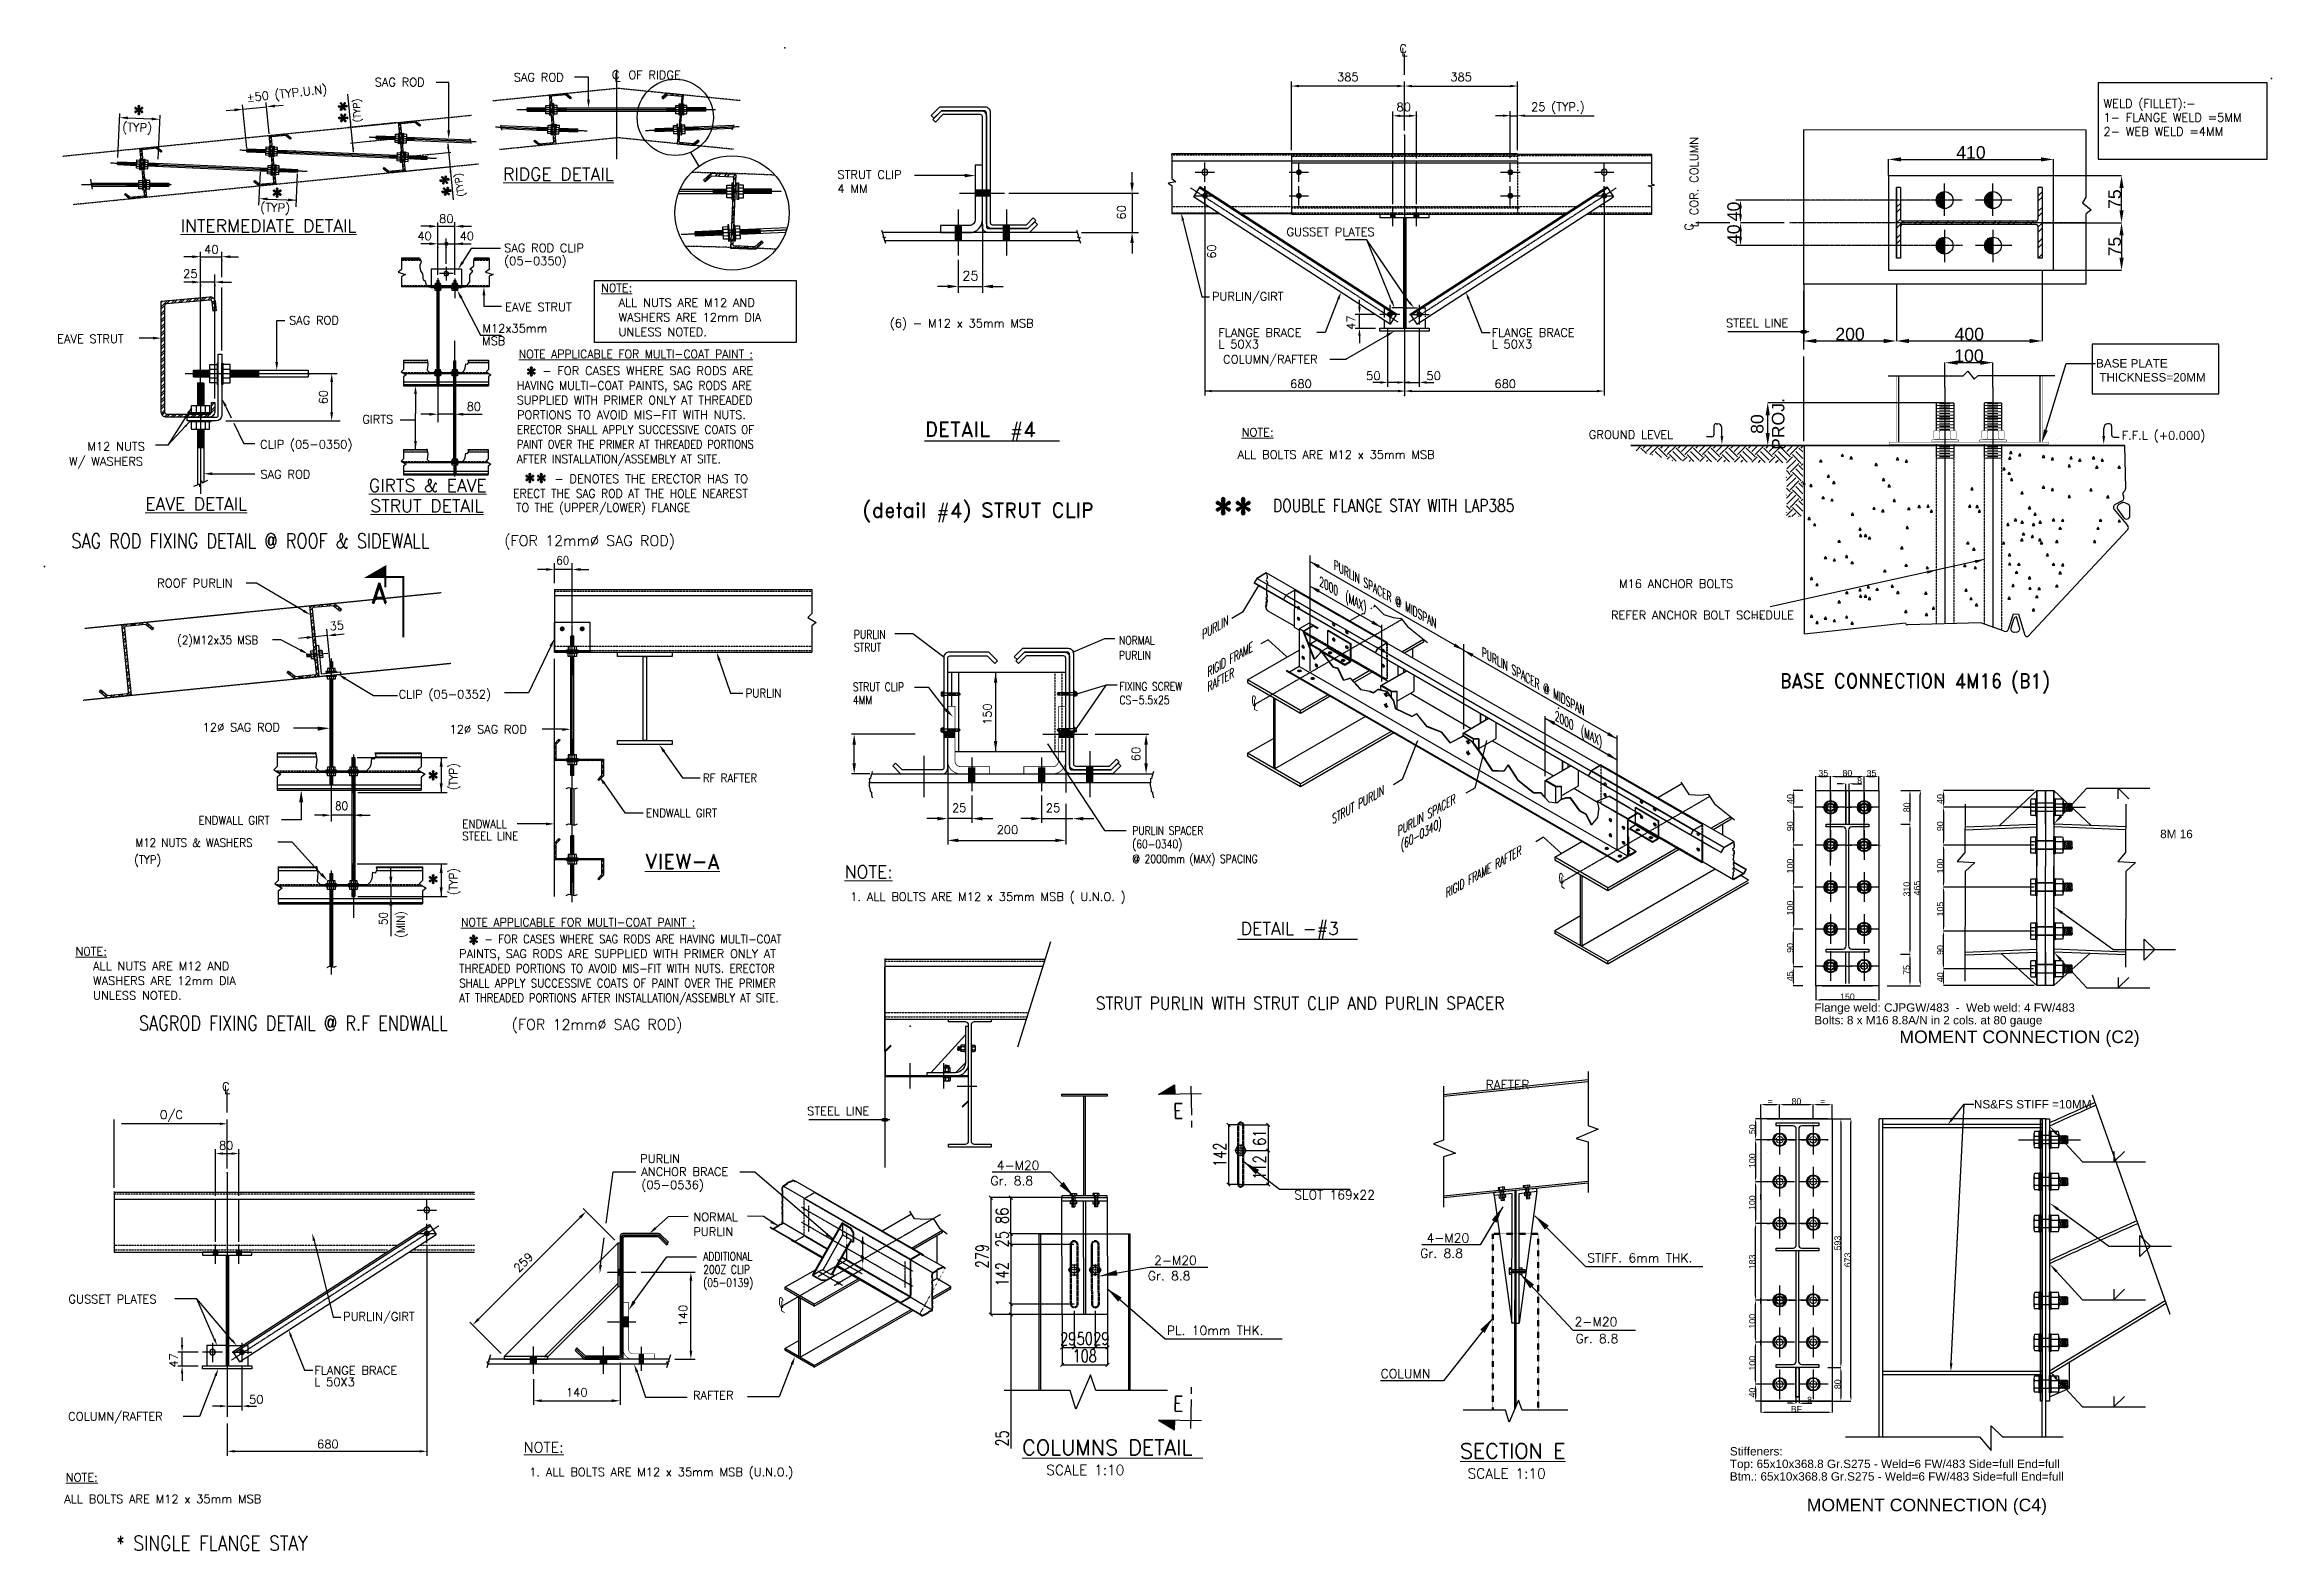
# Model space of a CAD drawing. Header units: inches. Extents: x 3340 to 8649, y 25316 to 28904.
import ezdxf
from ezdxf import colors
from ezdxf.entities.mleader import LeaderData, LeaderLine
from ezdxf.enums import TextEntityAlignment as Align
from ezdxf.math import Vec2, Vec3

# ---------------------------------------------------------------- set-up
doc = ezdxf.new("R2010")
doc.units = ezdxf.units.IN
doc.header["$MEASUREMENT"] = 0
for name, pattern in [('CENTER', [2, 1.25, -0.25, 0.25, -0.25]), ('CENTER2', [1.125, 0.75, -0.125, 0.125, -0.125]), ('DASHDOT', [6.35, 3.175, -1.5875, 0, -1.5875]), ('DASHDOTX2', [2, 1, -0.5, 0, -0.5]), ('DASHED', [0.75, 0.5, -0.25]), ('HIDDEN', [0.375, 0.25, -0.125]), ('HIDDEN2', [0.1875, 0.125, -0.0625])]:
    doc.linetypes.add(name, pattern=pattern)
for name, color, linetype in [('0000', 240, 'Continuous'), ('BYOTHERS', 3, 'Continuous'), ('DIM', 7, 'Continuous'), ('FRAMES', 2, 'Continuous'), ('G-DIM', 8, 'Continuous'), ('GEOMETRY_CONNECTORS', 7, 'Continuous'), ('LAYER4', 3, 'Continuous'), ('M', 7, 'Continuous'), ('MAIN FRAME', 7, 'Continuous'), ('MISCEL', 7, 'Continuous'), ('MS-AXIS', 8, 'CENTER2'), ('MS-CONNECTIONS', 5, 'Continuous'), ('MS-FRAME', 4, 'Continuous'), ('MS-HIDDEN', 50, 'DASHED'), ('MS-TEXT', 7, 'Continuous'), ('OUTLINE', 7, 'Continuous'), ('S-ANNO-MARK', 10, 'Continuous'), ('secondary', 7, 'Continuous'), ('STEEL-S', 4, 'Continuous'), ('TB-X-AR-ELEV$0$A-DETL-PEN5', 9, 'Continuous')]:
    doc.layers.add(name, color=color, linetype=linetype)
doc.layers.add('TEXT', color=2, linetype='Continuous', lineweight=0)
doc.layers.add('X-RB-ST-300-FRM L3$0$S-SLAB-EDGE', color=2, linetype='Continuous', lineweight=35)
doc.styles.add('KPIZ-ARIAL', font='arial.ttf')
doc.styles.add('ROM-S', font='romans.shx', dxfattribs={"width": 0.75})
doc.styles.add('ROMAND', font='ROMAND', dxfattribs={"height": 3})
doc.styles.add('RomanS', font='romans.shx')
doc.styles.add('ROMSIM', font='arial.ttf')
doc.styles.add('SIMPLEX', font='SIMPLEX')
doc.styles.get("Standard").update_dxf_attribs({"font": 'arial.ttf'})
doc.dimstyles.new('1-10N', dxfattribs={"dimscale": 2, "dimtxt": 15, "dimasz": 4, "dimexe": 0.1, "dimexo": 0.0625, "dimgap": 3, "dimtad": 1, "dimdec": 0, "dimzin": 0, "dimdsep": 46, "dimtxsty": 'ROM-S', "dimblk": 'OBLIQUE', "dimcen": 0.09, "dimdle": 0.5, "dimclrd": 252, "dimclre": 252, "dimclrt": 7, "dimadec": 0, "dimazin": 0, "dimtfac": 1, "dimtdec": 0, "dimtofl": 0, "dimtmove": 0, "dimatfit": 3, "dimfxl": 1, "dimtolj": 1, "dimtzin": 0, "dimarcsym": 0})
doc.dimstyles.new('SECTIONS', dxfattribs={"dimscale": 2, "dimtxt": 140, "dimasz": 50, "dimexe": 0.18, "dimexo": 0.0625, "dimgap": 1, "dimtad": 1, "dimtoh": 1, "dimdec": 0, "dimzin": 0, "dimdsep": 46, "dimtxsty": 'ROM-S', "dimcen": 0.09, "dimclrd": 252, "dimclre": 252, "dimclrt": 7, "dimadec": 0, "dimazin": 0, "dimtfac": 1, "dimtdec": 0, "dimtofl": 0, "dimtmove": 0, "dimatfit": 3, "dimfxl": 1, "dimtolj": 1, "dimtzin": 0, "dimarcsym": 0})
doc.dimstyles.get("Standard").update_dxf_attribs({"dimtxt": 0.18, "dimasz": 0.18, "dimexe": 0.18, "dimexo": 0.0625, "dimgap": 0.09, "dimtad": 0, "dimtih": 1, "dimtoh": 1, "dimdec": 4, "dimzin": 0, "dimdsep": 46, "dimtxsty": 'Standard', "dimcen": 0.09, "dimadec": 0, "dimazin": 0, "dimtfac": 1, "dimtdec": 4, "dimtofl": 0, "dimtmove": 0, "dimatfit": 3, "dimfxl": 1, "dimtolj": 1, "dimtzin": 0, "dimarcsym": 0})

msp = doc.modelspace()

# ---------------------------------------------------------------- texts
at = {"color": 1, "style": 'ROMAND'}
for s, height, rotation, p in [('**', 40, 91.8608, (4080.9, 28716.5)), ('(TYP)', 16, 91.8608, (4093.2, 28718.7)), ('**', 40, 99.5687, (4328.5, 28545.4)), ('(TYP)', 16, 99.5687, (4341.6, 28542.7))]:
    msp.add_text(s, height=height, rotation=rotation, dxfattribs=at).set_placement(p)
at = {"style": 'ROMAND'}
for s, p in [('EAVE STRUT', (3369.9, 28192.8)), ('M12 NUTS ', (3441.7, 27936.4)), ('CLIP (05-0350)', (3853.6, 27941.3)), ('W/ WASHERS', (3398.1, 27900.8)), ('SAG ROD', (3854.5, 27870))]:
    msp.add_text(s, height=20, dxfattribs=at).set_placement(p)
at = {"color": 7, "style": 'ROMAND', "width": 0.9}
for s, p in [('60', (4559.8, 27665)), ('(2)M12x35 MSB', (3656.3, 27475.2)), ('PURLIN', (5011.1, 27348.5)), ('RF RAFTER', (4909.3, 27146.4)), ('80', (4032.5, 27079.9)), ('ENDWALL GIRT', (4773.6, 27062.9)), ('ENDWALL GIRT', (3706.7, 27045.5)), ('STEEL LINE', (4335.7, 27007.9)), ('ENDWALL', (4335.7, 27036.9)), ('(TYP)', (3553.7, 26951.5)), ('M12 NUTS & WASHERS', (3556.4, 26992.1))]:
    msp.add_text(s, height=20, dxfattribs=at).set_placement(p)
at = {"style": 'ROMAND', "width": 0.75}
for s, rotation, oblique, p in [('PURLIN SPACER @ MIDSPAN', 329.8959, 330, (6413.5, 27653.9)), ('2000  (MAX)', 329.8959, 330, (6378.9, 27615)), ('PURLIN', 29.9938, 30, (6100.1, 27485.8)), ('RIGID FRAME ', 29.9938, 30, (6112.4, 27396.2)), ('PURLIN SPACER @ MIDSPAN', 329.8959, 330, (6766.5, 27446.2)), ('RAFTER', 29.9938, 30, (6112.8, 27360.8)), ('C', 329.8959, 330, (6217.6, 27332)), ('L', 329.8959, 330, (6222.4, 27321.2)), ('2000  (MAX)', 329.8959, 330, (6940.6, 27294.8)), ('STRUT PURLIN', 29.9938, 30, (6409.7, 27046)), ('PURLIN SPACER', 29.9938, 30, (6566.3, 27017.1)), ('(60-0340)', 29.9938, 30, (6573.5, 26983.8)), ('RIGID FRAME RAFTER', 29.9938, 30, (6680.8, 26869.9)), ('C', 329.8959, 330, (6949.9, 26909.1)), ('L', 329.8959, 330, (6954.7, 26898.3)), ('C', 329.8959, 330, (5090.1, 25898.4)), ('L', 329.8959, 330, (5094.9, 25887.7))]:
    msp.add_text(s, height=20, rotation=rotation, dxfattribs=dict(at, oblique=oblique)).set_placement(p)
at = {"color": 1, "style": 'ROMAND', "width": 0.95}
msp.add_text('A', height=48.4, dxfattribs=at).set_placement((4118.1, 27572.8))
at = {"linetype": 'Continuous', "style": 'ROMAND', "width": 0.9}
msp.add_text('BASE CONNECTION 4M16 (B1)', height=35, dxfattribs=at).set_placement((7798.9, 27387.8), align=Align.MIDDLE_CENTER)
at = {"color": 7, "style": 'ROMAND', "width": 0.9}
for s, p in [('(TYP)', (4324.2, 27127.2)), ('(TYP)', (4324.2, 26877.4)), ('50', (4157.3, 26806)), ('(MIN)', (4198.6, 26775.9))]:
    msp.add_text(s, height=20, rotation=90, dxfattribs=at).set_placement(p)
msp.add_text('STRUT PURLIN WITH STRUT CLIP AND PURLIN SPACER', height=30, dxfattribs=at).set_placement((6333.2, 26619.6), align=Align.MIDDLE_CENTER)
for s, insert, char_height, attachment_point, style in [('\\A1;80', (4363.2, 28041.5), 20, 5, 'ROMAND'), ('MOMENT CONNECTION (C2)', (7761.9, 26554.6), 30, 1, 'ROMSIM'), ('MOMENT CONNECTION (C4)', (7541, 25439), 30, 1, 'ROMSIM')]:
    msp.add_mtext(s, dxfattribs=dict(insert=insert, char_height=char_height, attachment_point=attachment_point, style=style))
at = {"color": 7, "linetype": 'ByBlock', "char_height": 20, "attachment_point": 5, "style": 'ROMAND'}
for s, insert, rotation in [('\\A1;35', (4036.3, 27519.3), 5.7106), ('\\A1;259', (4481.5, 26002.3), 45), ('\\A1;140', (4862, 25875.1), 90)]:
    msp.add_mtext(s, dxfattribs=dict(at, insert=insert, rotation=rotation))
at = {"color": 7, "linetype": 'ByBlock', "insert": (4608.7, 25692.4), "char_height": 20, "attachment_point": 5, "style": 'ROMAND'}
msp.add_mtext('\\A1;140', dxfattribs=at)
at = {"layer": 'DIM', "char_height": 20, "attachment_point": 5, "style": 'ROMAND'}
for s, insert in [('\\A1;40', (4245.8, 28447.7)), ('\\A1;80', (4297.7, 28488.8)), ('\\A1;40', (4346.7, 28447.7)), ('40', (3737.4, 28415.7)), ('\\A1;25', (3687.5, 28358))]:
    msp.add_mtext(s, dxfattribs=dict(at, insert=insert))
at = {"layer": 'DIM', "insert": (4004.4, 28063.8), "char_height": 20, "attachment_point": 5, "rotation": 90, "style": 'ROMAND'}
msp.add_mtext('\\A1;60', dxfattribs=at)
at = {"layer": 'MS-TEXT', "color": 7, "style": 'ROM-S'}
for s, p in [('RAFTER', (6775.2, 26408.3)), ('4-M20', (5610, 26216)), ('Gr. 8.8', (5594.9, 26179.4)), ('SLOT 169x22', (6319, 26145.8)), ('4-M20', (6634.5, 26043)), ('2-M20', (5985.1, 25989.5)), ('Gr. 8.8', (6619.4, 26006.4)), ('STIFF. 6mm THK.', (7017.7, 25995.5)), ('Gr. 8.8', (5970, 25952.9)), ('2-M20', (6987.6, 25843.3)), ('PL. 10mm THK.', (6015.5, 25822.6)), ('Gr. 8.8', (6989.9, 25803.3)), ('COLUMN', (6525.1, 25719.8))]:
    msp.add_text(s, height=21.6, dxfattribs=at).set_placement(p, align=Align.BOTTOM_LEFT)
at = {"layer": 'MS-TEXT', "color": 3, "lineweight": 0, "style": 'SIMPLEX'}
for s, p in [('%%UCOLUMNS DETAIL ', (5886, 25543.1)), ('%%USECTION E', (6840.1, 25534.8))]:
    msp.add_text(s, height=36, dxfattribs=at).set_placement(p, align=Align.CENTER)
at = {"layer": 'MS-TEXT', "color": 7, "lineweight": 0, "style": 'SIMPLEX'}
for p in [(5821, 25495.4), (6825.5, 25487.1)]:
    msp.add_text('SCALE 1:10', height=24, dxfattribs=at).set_placement(p, align=Align.CENTER)
at = {"layer": 'TEXT'}
for s, height, style, p in [('C', 20, 'ROMAND', (6569.9, 28884)), ('L', 20, 'ROMAND', (6574.4, 28876.3)), ('SAG ROD', 20, 'ROMAND', (4458.5, 28816.1)), ('C', 20, 'ROMAND', (4692.4, 28821.9)), ('L', 20, 'ROMAND', (4698.4, 28815.7)), ('OF RIDGE', 20, 'ROMAND', (4731.5, 28821.6)), ('385', 20, 'ROMAND', (6421.2, 28816.8)), ('385', 20, 'ROMAND', (6691.4, 28816.8)), ('SAG ROD', 20, 'ROMAND', (4126.9, 28804.3)), ('*', 40, 'ROMAND', (3550.7, 28719.5)), ('80', 20, 'ROMAND', (6563.1, 28745)), ('%%URIDGE DETAIL', 30, 'ROMAND', (4433.1, 28580.3)), ('STRUT CLIP', 20, 'ROMAND', (5230.3, 28584.1)), ('4 MM', 20, 'ROMAND', (5230.3, 28550.5)), ('*', 40, 'ROMAND', (3880.7, 28522.6)), ('%%UINTERMEDIATE DETAIL', 30, 'ROMAND', (3664.3, 28457.2)), ('GUSSET PLATES', 20, 'ROMAND', (6300.8, 28447.5)), ('SAG ROD CLIP', 20, 'ROMAND', (4435.5, 28409.2)), ('(05-0350)', 20, 'ROMAND', (4435.6, 28378.5)), ('%%UN0TE:', 20, 'ROMAND', (4666.5, 28314.2)), ('ALL NUTS ARE M12 AND', 20, 'ROMAND', (4708.3, 28279.2)), ('PURLIN/GIRT', 20, 'ROMAND', (6123, 28293.7)), ('SAG ROD', 20, 'ROMAND', (3922.6, 28236.9)), ('EAVE STRUT', 20, 'ROMAND', (4438, 28268.5)), ('WASHERS ARE 12mm DIA ', 20, 'ROMAND', (4708.3, 28244.2)), ('(6) - M12 x 35mm MSB', 20, 'ROMAND', (5355, 28229.9)), ('MSB', 20, 'ROMAND', (4382.7, 28188)), ('M12x35mm', 20, 'ROMAND', (4383.6, 28217.7)), ('UNLESS NOTED.', 20, 'ROMAND', (4708.3, 28209.2)), ('FLANGE BRACE', 20, 'ROMAND', (6138.3, 28207.6)), ('L 50X3', 20, 'ROMAND', (6138.3, 28180)), ('FLANGE BRACE', 20, 'ROMAND', (6789.7, 28207.6)), ('L 50X3', 20, 'ROMAND', (6789.7, 28180)), ('COLUMN/RAFTER', 20, 'ROMAND', (6149.6, 28143.9)), ('*', 40, 'ROMAND', (4486.7, 28096.4)), ('- FOR CASES WHERE SAG RODS ARE', 20, 'ROMAND', (4526.4, 28116.6)), ('680', 20, 'ROMAND', (6309.5, 28085.6)), ('50', 20, 'ROMAND', (6490.7, 28104.8)), ('50', 20, 'ROMAND', (6634.3, 28104.8)), ('680', 20, 'ROMAND', (6796.6, 28085.6)), ('GIRTS', 20, 'ROMAND', (4097.4, 28001.2)), ('PORTIONS TO AVOID MIS-FIT WITH NUTS.', 20, 'ROMAND', (4466, 28011.6)), ('DETAIL  #4', 35, 'ROMAND', (5438.6, 27969.9)), ('%%UNOTE:', 20, 'ROMAND', (6193.7, 27970.1)), (' ALL BOLTS ARE M12 x 35mm MSB', 20, 'ROMAND', (6170.5, 27916.9)), ('**', 40, 'ROMAND', (4483, 27842.5)), ('- DENOTES THE ERECTOR HAS TO ', 20, 'ROMAND', (4555.1, 27859.2)), ('%%UEAVE DETAIL', 30, 'ROMAND', (3579.9, 27794.3)), ('%%UGIRTS & EAVE', 30, 'ROMAND', (4113.2, 27838.5)), ('%%USTRUT DETAIL', 30, 'ROMAND', (4116.6, 27789.8)), ('*', 72, 'ROMAND', (6125.2, 27752.3)), ('*', 72, 'ROMAND', (6172.7, 27752.3)), ('(detail #4) STRUT CLIP', 35, 'ROMAND', (5290.4, 27777.3)), ('(FOR 12mm%%c SAG ROD)', 25, 'ROMAND', (4435.7, 27709.2)), ('*', 40, 'ROMAND', (4252.7, 27134.2)), ('%%uVIEW-A', 35, 'ROMAND', (4771.3, 26940.1)), ('*', 40, 'ROMAND', (4252.7, 26886.7)), ('%%UNOTE:', 30, 'ROMAND', (5247.3, 26917.5)), ('1. ALL BOLTS ARE M12 x 35mm MSB ( U.N.O. )', 20, 'ROMAND', (5260.7, 26863.5)), ('DETAIL -#3', 30, 'ROMAND', (6191.5, 26782.5)), ('*', 40, 'ROMAND', (4349.1, 26742.2)), ('%%UN0TE:', 20, 'ROMAND', (3413.7, 26733.1)), ('ALL NUTS ARE M12 AND', 20, 'ROMAND', (3455.5, 26698.1)), ('WASHERS ARE 12mm DIA ', 20, 'ROMAND', (3455.5, 26663.1)), ('UNLESS NOTED.', 20, 'ROMAND', (3455.5, 26628.1)), ('Flange weld: CJPGW/483  -  Web weld: 4 FW/483', 20, 'ROMSIM', (7559.2, 26599.3)), ('(FOR 12mm%%c SAG ROD)', 25, 'ROMAND', (4453.4, 26556.4)), ('Bolts: 8 x M16 8.8A/N in 2 cols. at 80 gauge', 20, 'ROMSIM', (7559.2, 26569.3)), ('C', 20, 'ROMAND', (3763, 26411.1)), ('L', 20, 'ROMAND', (3767.5, 26403.5)), ('O/C', 20, 'ROMAND', (3614.3, 26344)), ('80', 20, 'ROMAND', (3755.8, 26270.7)), ('PURLIN', 20, 'ROMAND', (4759.8, 26239.1)), ('ANCHOR BRACE', 20, 'ROMAND', (4762.5, 26208.2)), ('(05-0536)', 20, 'ROMAND', (4762.5, 26176.8)), ('NORMAL', 20, 'ROMAND', (4886.5, 26100.4)), ('PURLIN', 20, 'ROMAND', (4886.5, 26065.1)), ('GUSSET PLATES', 20, 'ROMAND', (3396.9, 25904.4)), ('PURLIN/GIRT', 20, 'ROMAND', (4051.5, 25863.2)), ('FLANGE BRACE', 20, 'ROMAND', (3982.8, 25734.8)), ('L 50X3', 20, 'ROMAND', (3982.8, 25707.2)), ('COLUMN/RAFTER', 20, 'ROMAND', (3396.1, 25625.1)), ('50', 20, 'ROMAND', (3827.4, 25665.5)), ('RAFTER', 20, 'ROMAND', (4885.7, 25675.6)), ('680', 20, 'ROMAND', (3989.6, 25559.1)), ('%%UNOTE:', 25, 'ROMAND', (4482.1, 25548.7)), ('Stiffeners:', 20, 'ROMSIM', (7357.7, 25542)), ('%%UNOTE:', 20, 'ROMAND', (3390.2, 25479.8)), ('1. ALL BOLTS ARE M12 x 35mm MSB (U.N.O.)', 20, 'ROMAND', (4495.5, 25492.5)), ('Top: 65x10x368.8 Gr.S275 - Weld=6 FW/483 Side=full End=full', 20, 'ROMSIM', (7357.7, 25512)), ('Btm.: 65x10x368.8 Gr.S275 - Weld=6 FW/483 Side=full End=full', 20, 'ROMSIM', (7357.7, 25482)), ('ALL BOLTS ARE M12 x 35mm MSB', 20, 'ROMAND', (3386.9, 25428.4))]:
    msp.add_text(s, height=height, dxfattribs=dict(at, style=style)).set_placement(p)
at = {"layer": 'TEXT', "style": 'ROMAND'}
for s, rotation, p in [('%%P50 (TYP.U.N)', 6.2661, (3822.7, 28767.1)), ('(TYP)', 358, (3524.8, 28697.8)), ('(TYP)', 358, (3853.8, 28506.6)), ('47  ', 90, (6464.3, 28224.1)), ('47  ', 90, (3657.4, 25751.3))]:
    msp.add_text(s, height=20, rotation=rotation, dxfattribs=at).set_placement(p)
at = {"layer": 'TEXT', "linetype": 'ByBlock', "style": 'ROMAND'}
for s, height, p in [('25 (TYP.)', 20, (6947.6, 28755.5)), ('25', 22.5, (5547.2, 28353.1)), ('25', 20, (5520.3, 27085.2)), ('25', 20, (5744.2, 27085.2)), ('200', 20, (5635.5, 27033))]:
    msp.add_text(s, height=height, dxfattribs=at).set_placement(p, align=Align.MIDDLE_CENTER)
at = {"layer": 'TEXT', "linetype": 'Continuous', "style": 'ROMAND'}
for s, p in [('L COR. COLUMN', (7282.4, 28468.8)), ('C', (7270.2, 28460.7))]:
    msp.add_text(s, height=20, rotation=90, dxfattribs=at).set_placement(p)
at = {"layer": 'TEXT', "linetype": 'ByBlock', "style": 'ROMAND'}
for s, p in [('60', (5907.2, 28504)), ('150', (5587.6, 27308.4))]:
    msp.add_text(s, height=20, rotation=90, dxfattribs=at).set_placement(p, align=Align.MIDDLE_CENTER)
at = {"layer": 'TEXT', "linetype": 'Continuous', "style": 'ROMAND'}
for s, p in [('STEEL LINE', (7348.7, 28230.2)), ('GROUND LEVEL', (7021.5, 27964.7)), ('F.F.L (+0.000)', (8291.7, 27962.5)), ('STEEL LINE', (5158, 26352.6))]:
    msp.add_text(s, height=20, dxfattribs=at).set_placement(p)
at = {"layer": 'TEXT', "style": 'ROMAND'}
for s, height, width, p in [('%%uNOTE APPLICABLE FOR MULTI-COAT PAINT :', 20, 0.95, (4470.2, 28156.6)), ('HAVING MULTI-COAT PAINTS, SAG RODS ARE ', 20, 0.94, (4466, 28081.6)), ('SUPPLIED WITH PRIMER ONLY AT THREADED ', 20, 0.96, (4466, 28046.6)), ('ERECTOR SHALL APPLY SUCCESSIVE COATS OF', 20, 0.9, (4466, 27976.6)), ('AFTER INSTALLATION/ASSEMBLY AT SITE.', 20, 0.9, (4466, 27906.6)), ('PAINT OVER THE PRIMER AT THREADED PORTIONS', 20, 0.85, (4466, 27941.6)), (' ERECT THE SAG ROD AT THE HOLE NEAREST ', 20, 0.94, (4444.2, 27824.2)), ('TO THE (UPPER/LOWER) FLANGE ', 20, 0.94, (4464.3, 27790.8)), ('SAG ROD FIXING DETAIL @ ROOF & SIDEWALL', 35, 0.8, (3404, 27703.7)), ('PURLIN', 20, 0.8, (5269.2, 27488.2)), ('STRUT', 20, 0.8, (5269.2, 27457.8)), ('NORMAL', 20, 0.8, (5901.3, 27474.1)), ('PURLIN', 20, 0.8, (5901.3, 27438.8)), ('STRUT CLIP', 20, 0.8, (5266.8, 27363.5)), ('4MM', 20, 0.8, (5266.8, 27332.1)), ('CS-5.5x25 ', 20, 0.8, (5902.6, 27332.1)), ('FIXING SCREW', 20, 0.8, (5902.6, 27364.4)), ('PURLIN SPACER ', 20, 0.8, (5932.9, 27020.9)), ('(60-0340)', 20, 0.8, (5932.9, 26988.8)), ('@ 2000mm (MAX) SPACING', 20, 0.8, (5932.9, 26953.6)), ('%%uNOTE APPLICABLE FOR MULTI-COAT PAINT :', 20, 0.95, (4332.6, 26802.4)), ('- FOR CASES WHERE SAG RODS ARE HAVING MULTI-COAT', 20, 0.9, (4388.8, 26762.4)), ('THREADED PORTIONS TO AVOID MIS-FIT WITH NUTS. ERECTOR', 20, 0.91, (4328.4, 26692.4)), ('PAINTS, SAG RODS ARE SUPPLIED WITH PRIMER ONLY AT', 20, 0.99, (4328.4, 26727.4)), ('SHALL APPLY SUCCESSIVE COATS OF PAINT OVER THE PRIMER', 20, 0.9, (4328.4, 26657.4)), ('AT THREADED PORTIONS AFTER INSTALLATION/ASSEMBLY AT SITE.', 20, 0.87, (4328.4, 26622.4)), ('SAGROD FIXING DETAIL @ R.F ENDWALL', 35, 0.8, (3565.1, 26554.7)), ('ADDITIONAL', 20, 0.8, (4910.1, 26006.5)), ('200Z CLIP', 20, 0.8, (4910.1, 25975.1)), ('(05-0139)', 20, 0.8, (4910.1, 25943.6))]:
    msp.add_text(s, height=height, dxfattribs=dict(at, width=width)).set_placement(p)
for s, height, width, p in [('DOUBLE FLANGE STAY WITH LAP385', 30, 0.8, (6556.3, 27805.5)), ('* SINGLE FLANGE STAY ', 35, 0.85, (3749.1, 25333.2))]:
    msp.add_text(s, height=height, dxfattribs=dict(at, width=width)).set_placement(p, align=Align.MIDDLE)
at = {"layer": 'TEXT', "color": 7, "style": 'ROMAND'}
for s, p in [('ROOF PURLIN', (3608.4, 27610.6)), ('CLIP (05-0352)', (4183.9, 27345.9)), ('12%%c SAG ROD', (3716.9, 27267.1)), ('12%%c SAG ROD', (4305.5, 27262.3))]:
    msp.add_text(s, height=20, dxfattribs=at).set_placement(p)
at = {"layer": 'TEXT', "linetype": 'Continuous', "style": 'ROMAND'}
for s, p in [('M16 ANCHOR BOLTS', (7365.8, 27609.3)), ('REFER ANCHOR BOLT SCHEDULE', (7510.4, 27534.4)), ('...', (7436.7, 27537.9))]:
    msp.add_text(s, height=20, dxfattribs=at).set_placement(p, align=Align.RIGHT)
at = {"layer": 'TEXT', "style": 'RomanS', "width": 0.8}
for rotation, p in [(0.9983, (6042.7, 26362.8)), (359.0017, (6042.7, 25665.3))]:
    msp.add_text('E', height=36, rotation=rotation, dxfattribs=at).set_placement(p, align=Align.MIDDLE_CENTER)
at = {"layer": 'TEXT', "char_height": 20, "attachment_point": 1}
for s, width, insert, style in [('WELD (FILLET):-\\P1- FLANGE WELD =5MM\\P2- WEB WELD =4MM', 475.508, (8248.5, 28773.5), 'ROMAND'), ('8M 16', 499.306, (8383.6, 27032.9), 'ROMSIM')]:
    msp.add_mtext_dynamic_manual_height_columns(s, width=width, gutter_width=7.5, heights=[0], dxfattribs=dict(at, insert=insert, style=style))
at = {"layer": 'TEXT', "linetype": 'ByBlock', "char_height": 20, "attachment_point": 5, "rotation": 90, "style": 'ROMAND'}
for insert in [(6122.2, 28410.8), (5941.7, 27213.4)]:
    msp.add_mtext('\\A1;60', dxfattribs=dict(at, insert=insert))

# ---------------------------------------------------------------- blocks, each defined once
blk = doc.blocks.new('*X5')
at = {"color": 0}
for p, q in [((-16.68, 145.07), (-16.6, 145.15)), ((-15.93, 144.76), (-15.54, 145.15)), ((-15.4, 144.76), (-15.01, 145.15)), ((-14.34, 144.76), (-13.96, 145.14)), ((-13.81, 144.76), (-13.43, 145.14)), ((-12.75, 144.76), (-12.37, 145.14)), ((-12.22, 144.76), (-11.83, 145.15)), ((-11.16, 144.76), (-10.77, 145.15)), ((-10.63, 144.76), (-10.24, 145.15)), ((-9.57, 144.76), (-9.18, 145.15)), ((-9.04, 144.76), (-8.65, 145.15)), ((-7.98, 144.76), (-7.6, 145.14)), ((-7.45, 144.76), (-7.07, 145.14)), ((-6.39, 144.76), (-6.01, 145.14)), ((-5.86, 144.76), (-5.47, 145.15)), ((-4.8, 144.76), (-4.41, 145.15)), ((-4.27, 144.76), (-3.88, 145.15))]:
    blk.add_line(p, q, dxfattribs=at)
blk = doc.blocks.new('*X6')
at = {"color": 0}
for p, q in [((145.07, 136.58), (147.02, 138.53)), ((145.07, 138), (145.46, 138.39)), ((145.07, 135.88), (146.11, 136.92)), ((145.07, 134.46), (146.11, 135.5)), ((145.07, 133.76), (146.11, 134.8)), ((146.67, 137.48), (147.8, 138.6)), ((148.22, 137.62), (149.35, 138.74)), ((149, 137.68), (150.13, 138.81)), ((150.55, 137.82), (151.68, 138.95)), ((151.32, 137.89), (152.46, 139.02)), ((152.87, 138.02), (154.01, 139.17)), ((153.65, 138.09), (154.79, 139.24)), ((155.2, 138.23), (156.35, 139.38)), ((155.97, 138.29), (157.12, 139.45)), ((157.52, 138.43), (158.68, 139.59)), ((158.3, 138.5), (159.46, 139.66)), ((159.85, 138.63), (160.92, 139.7)), ((160.62, 138.7), (161.41, 139.49)), ((161.23, 137.89), (162.04, 138.71)), ((161.3, 137.26), (162.16, 138.12)), ((161.44, 135.99), (162.3, 136.85)), ((161.52, 135.35), (162.38, 136.21)), ((145.07, 132.34), (146.11, 133.38)), ((145.07, 131.64), (146.11, 132.67)), ((145.07, 130.22), (146.11, 131.26)), ((145.07, 129.51), (146.11, 130.55)), ((145.07, 128.1), (146.11, 129.14)), ((145.07, 127.39), (146.11, 128.43)), ((145.07, 125.98), (146.11, 127.02)), ((145.07, 125.27), (146.11, 126.31)), ((145.07, 123.86), (146.11, 124.9)), ((145.07, 123.15), (146.11, 124.19)), ((145.07, 121.74), (146.11, 122.77)), ((145.07, 121.03), (146.11, 122.07)), ((145.07, 119.61), (146.11, 120.65)), ((145.07, 118.91), (146.11, 119.95)), ((145.07, 117.49), (146.11, 118.53)), ((145.07, 116.79), (146.11, 117.82)), ((145.07, 115.37), (146.11, 116.41)), ((145.07, 114.66), (146.11, 115.7)), ((145.07, 113.25), (146.11, 114.29)), ((145.07, 112.54), (146.11, 113.58)), ((145.07, 111.13), (146.11, 112.17)), ((145.07, 110.42), (146.11, 111.46)), ((145.07, 109.01), (146.11, 110.05)), ((145.07, 108.3), (146.11, 109.34)), ((145.07, 106.89), (146.11, 107.93)), ((145.07, 106.18), (146.11, 107.22)), ((145.07, 104.77), (146.11, 105.8)), ((145.07, 104.06), (146.11, 105.1)), ((145.11, 102.69), (146.11, 103.68)), ((145.33, 102.19), (146.11, 102.98)), ((146.11, 101.56), (147.05, 102.5)), ((146.72, 101.46), (147.75, 102.5)), ((148.13, 101.46), (149.17, 102.5)), ((148.84, 101.46), (149.88, 102.5)), ((150.25, 101.46), (151.29, 102.5)), ((150.96, 101.46), (152, 102.5)), ((152.37, 101.46), (153.41, 102.5)), ((153.08, 101.46), (154.12, 102.5)), ((154.49, 101.46), (155.53, 102.5)), ((155.2, 101.46), (156.24, 102.5)), ((156.62, 101.46), (157.65, 102.5)), ((157.32, 101.46), (158.36, 102.5)), ((158.74, 101.46), (159.78, 102.5)), ((159.44, 101.46), (160.48, 102.5)), ((160.94, 101.54), (161.96, 102.56)), ((161, 105.85), (161.31, 106.16)), ((161, 105.14), (162.02, 106.16)), ((161, 103.73), (162.04, 104.77)), ((161, 103.02), (162.04, 104.06))]:
    blk.add_line(p, q, dxfattribs=at)
blk = doc.blocks.new('*X7')
at = {"color": 0}
for p, q in [((88.86, 209.77), (89.49, 210.41)), ((88.9, 209.29), (89.39, 209.78)), ((89, 208.32), (89.45, 208.78)), ((89.05, 207.84), (89.5, 208.29)), ((89.14, 206.88), (89.6, 207.33)), ((89.19, 206.4), (89.64, 206.85)), ((89.29, 205.43), (89.74, 205.88)), ((89.34, 204.95), (89.79, 205.4)), ((89.51, 209.9), (90.08, 210.47)), ((90.71, 210.03), (91.26, 210.58)), ((91.3, 210.09), (91.85, 210.64)), ((92.47, 210.21), (93.03, 210.76)), ((93.06, 210.27), (93.62, 210.82)), ((94.1, 210.25), (94.45, 210.6)), ((94.4, 210.01), (94.75, 210.36)), ((94.98, 209.53), (95.33, 209.89)), ((95.28, 209.3), (95.63, 209.65)), ((89.43, 203.99), (89.89, 204.44)), ((89.48, 203.5), (89.93, 203.95)), ((89.58, 202.54), (90.03, 202.99)), ((89.63, 202.06), (90.08, 202.51)), ((89.72, 201.09), (90.17, 201.54)), ((89.77, 200.61), (90.22, 201.06)), ((89.87, 199.65), (90.32, 200.1)), ((89.92, 199.16), (90.37, 199.62)), ((90.01, 198.2), (90.46, 198.65)), ((84.11, 195.48), (84.46, 195.83)), ((84.4, 195.24), (84.75, 195.59)), ((84.99, 194.77), (85.34, 195.12)), ((85.28, 194.53), (85.63, 194.88)), ((86.21, 194.4), (86.77, 194.95)), ((86.8, 194.46), (87.35, 195.01)), ((87.98, 194.58), (88.53, 195.13)), ((88.57, 194.64), (89.12, 195.19)), ((89.75, 194.75), (90.75, 195.76)), ((90.06, 197.72), (90.51, 198.17)), ((90.16, 196.75), (90.61, 197.2)), ((90.21, 196.27), (90.66, 196.72)), ((90.34, 194.81), (90.8, 195.28))]:
    blk.add_line(p, q, dxfattribs=at)
blk = doc.blocks.new('*X4')
at = {"color": 0}
for p, q in [((176.95, 201.87), (178.16, 203.09)), ((178.78, 202.64), (179.13, 202.99)), ((179.26, 202.6), (179.61, 202.94)), ((180.23, 202.5), (180.57, 202.85)), ((180.71, 202.45), (181.05, 202.8)), ((181.63, 202.31), (182.02, 202.7)), ((181.65, 201.8), (182.07, 202.22)), ((181.12, 196.49), (181.54, 196.92)), ((181.17, 197.08), (181.6, 197.51)), ((181.29, 198.26), (181.72, 198.69)), ((181.35, 198.85), (181.78, 199.28)), ((181.47, 200.03), (181.89, 200.45)), ((181.53, 200.62), (181.95, 201.04)), ((180.58, 191.19), (181.01, 191.62)), ((180.64, 191.78), (181.07, 192.21)), ((180.76, 192.96), (181.19, 193.38)), ((180.82, 193.55), (181.25, 193.97)), ((180.94, 194.73), (181.36, 195.15)), ((181, 195.32), (181.42, 195.74)), ((181.18, 190.73), (181.53, 191.07)), ((181.66, 190.68), (182.01, 191.02)), ((182.63, 190.58), (182.97, 190.93)), ((183.11, 190.53), (183.46, 190.88)), ((184.07, 190.44), (184.42, 190.78)), ((184.55, 190.39), (185.74, 191.58))]:
    blk.add_line(p, q, dxfattribs=at)
blk = doc.blocks.new('*X8')
at = {"color": 0}
for p, q in [((176.95, 201.87), (178.16, 203.09)), ((178.78, 202.64), (179.13, 202.99)), ((179.26, 202.6), (179.61, 202.94)), ((180.23, 202.5), (180.57, 202.85)), ((180.71, 202.45), (181.05, 202.8)), ((181.47, 200.03), (181.89, 200.45)), ((181.53, 200.62), (181.95, 201.04)), ((181.63, 202.31), (182.02, 202.7)), ((181.65, 201.8), (182.07, 202.22)), ((181.12, 196.49), (181.54, 196.92)), ((181.17, 197.08), (181.6, 197.51)), ((181.29, 198.26), (181.72, 198.69)), ((181.35, 198.85), (181.78, 199.28)), ((180.76, 192.96), (181.19, 193.38)), ((180.82, 193.55), (181.25, 193.97)), ((180.94, 194.73), (181.36, 195.15)), ((181, 195.32), (181.42, 195.74)), ((180.58, 191.19), (181.01, 191.62)), ((180.64, 191.78), (181.07, 192.21)), ((181.18, 190.73), (181.53, 191.07)), ((181.66, 190.68), (182.01, 191.02)), ((182.63, 190.58), (182.97, 190.93)), ((183.11, 190.53), (183.46, 190.88)), ((184.07, 190.44), (184.42, 190.78)), ((184.55, 190.39), (185.74, 191.58))]:
    blk.add_line(p, q, dxfattribs=at)
blk = doc.blocks.new('*X10')
at = {"color": 0}
for p, q in [((88.86, 209.77), (89.49, 210.41)), ((88.9, 209.29), (89.39, 209.78)), ((89.51, 209.9), (90.08, 210.47)), ((90.71, 210.03), (91.26, 210.58)), ((91.3, 210.09), (91.85, 210.64)), ((92.47, 210.21), (93.03, 210.76)), ((93.06, 210.27), (93.62, 210.82)), ((94.1, 210.25), (94.45, 210.6)), ((94.4, 210.01), (94.75, 210.36)), ((94.98, 209.53), (95.33, 209.89)), ((95.28, 209.3), (95.63, 209.65)), ((89, 208.32), (89.45, 208.78)), ((89.05, 207.84), (89.5, 208.29)), ((89.14, 206.88), (89.6, 207.33)), ((89.19, 206.4), (89.64, 206.85)), ((89.29, 205.43), (89.74, 205.88)), ((89.34, 204.95), (89.79, 205.4)), ((89.43, 203.99), (89.89, 204.44)), ((89.48, 203.5), (89.93, 203.95)), ((89.58, 202.54), (90.03, 202.99)), ((89.63, 202.06), (90.08, 202.51)), ((89.72, 201.09), (90.17, 201.54)), ((89.77, 200.61), (90.22, 201.06)), ((89.87, 199.65), (90.32, 200.1)), ((84.11, 195.48), (84.46, 195.83)), ((84.4, 195.24), (84.75, 195.59)), ((84.99, 194.77), (85.34, 195.12)), ((86.8, 194.46), (87.35, 195.01)), ((87.98, 194.58), (88.53, 195.13)), ((88.57, 194.64), (89.12, 195.19)), ((89.75, 194.75), (90.75, 195.76)), ((89.92, 199.16), (90.37, 199.62)), ((90.01, 198.2), (90.46, 198.65)), ((90.06, 197.72), (90.51, 198.17)), ((90.16, 196.75), (90.61, 197.2)), ((90.21, 196.27), (90.66, 196.72)), ((90.34, 194.81), (90.8, 195.28)), ((85.28, 194.53), (85.63, 194.88)), ((86.21, 194.4), (86.77, 194.95))]:
    blk.add_line(p, q, dxfattribs=at)
blk = doc.blocks.new('*X9')
at = {"color": 0}
for p, q in [((-16.68, 145.07), (-16.6, 145.15)), ((-15.93, 144.76), (-15.54, 145.15)), ((-15.4, 144.76), (-15.01, 145.15)), ((-14.34, 144.76), (-13.96, 145.14)), ((-13.81, 144.76), (-13.43, 145.14)), ((-12.75, 144.76), (-12.37, 145.14)), ((-12.22, 144.76), (-11.83, 145.15)), ((-11.16, 144.76), (-10.77, 145.15)), ((-10.63, 144.76), (-10.24, 145.15)), ((-9.57, 144.76), (-9.18, 145.15)), ((-9.04, 144.76), (-8.65, 145.15)), ((-7.98, 144.76), (-7.6, 145.14)), ((-7.45, 144.76), (-7.07, 145.14)), ((-6.39, 144.76), (-6.01, 145.14)), ((-5.86, 144.76), (-5.47, 145.15)), ((-4.8, 144.76), (-4.41, 145.15)), ((-4.27, 144.76), (-3.88, 145.15))]:
    blk.add_line(p, q, dxfattribs=at)
blk = doc.blocks.new('*X11')
at = {"color": 0}
for p, q in [((88.86, 209.77), (89.49, 210.41)), ((88.9, 209.29), (89.39, 209.78)), ((89, 208.32), (89.45, 208.78)), ((89.05, 207.84), (89.5, 208.29)), ((89.14, 206.88), (89.6, 207.33)), ((89.19, 206.4), (89.64, 206.85)), ((89.29, 205.43), (89.74, 205.88)), ((89.34, 204.95), (89.79, 205.4)), ((89.51, 209.9), (90.08, 210.47)), ((90.71, 210.03), (91.26, 210.58)), ((91.3, 210.09), (91.85, 210.64)), ((92.47, 210.21), (93.03, 210.76)), ((93.06, 210.27), (93.62, 210.82)), ((94.1, 210.25), (94.45, 210.6)), ((94.4, 210.01), (94.75, 210.36)), ((94.98, 209.53), (95.33, 209.89)), ((95.28, 209.3), (95.63, 209.65)), ((89.43, 203.99), (89.89, 204.44)), ((89.48, 203.5), (89.93, 203.95)), ((89.58, 202.54), (90.03, 202.99)), ((89.63, 202.06), (90.08, 202.51)), ((89.72, 201.09), (90.17, 201.54)), ((89.77, 200.61), (90.22, 201.06)), ((89.87, 199.65), (90.32, 200.1)), ((89.92, 199.16), (90.37, 199.62)), ((90.01, 198.2), (90.46, 198.65)), ((84.11, 195.48), (84.46, 195.83)), ((84.4, 195.24), (84.75, 195.59)), ((84.99, 194.77), (85.34, 195.12)), ((85.28, 194.53), (85.63, 194.88)), ((86.21, 194.4), (86.77, 194.95)), ((86.8, 194.46), (87.35, 195.01)), ((87.98, 194.58), (88.53, 195.13)), ((88.57, 194.64), (89.12, 195.19)), ((89.75, 194.75), (90.75, 195.76)), ((90.06, 197.72), (90.51, 198.17)), ((90.16, 196.75), (90.61, 197.2)), ((90.21, 196.27), (90.66, 196.72)), ((90.34, 194.81), (90.8, 195.28))]:
    blk.add_line(p, q, dxfattribs=at)
blk = doc.blocks.new('200Z15')
at = {"color": 3}
blk.add_line((1.5, -1.5), (1.5, 0), dxfattribs=at)
at = {"color": 1}
for p, q in [((31.5, -60), (-28.5, -60)), ((31.5, -140), (-28.5, -140)), ((-23.5, -219.3), (-23.5, -172.4))]:
    blk.add_line(p, q, dxfattribs=at)
at = {"layer": 'LAYER4'}
for p, q in [((60, 0), (0, 0)), ((0, 0), (0, -198.5)), ((74.1, -14.1), (60, 0)), ((1.5, -200), (1.5, -1.5)), ((1.5, -1.5), (59.4, -1.5)), ((59.4, -1.5), (73.1, -15.2)), ((73.1, -15.2), (74.1, -14.1)), ((-71.6, -184.8), (-72.6, -185.9)), ((-72.6, -185.9), (-58.5, -200)), ((-57.9, -198.5), (-71.6, -184.8)), ((-58.5, -200), (1.5, -200)), ((0, -198.5), (-57.9, -198.5))]:
    blk.add_line(p, q, dxfattribs=at)
blk = doc.blocks.new('_Oblique')
at = {"color": 0, "linetype": 'ByBlock', "lineweight": -2}
blk.add_line((-0.5, -0.5), (0.5, 0.5), dxfattribs=at)
blk = doc.blocks.new('*D76')
at = {"color": 252, "lineweight": -2, "transparency": 16777216}
for p, q in [((5765.2, 26156.3), (5643.6, 26156.3)), ((5643.8, 26068.9), (5643.8, 26157.3)), ((5765.2, 26069.9), (5643.6, 26069.9))]:
    blk.add_line(p, q, dxfattribs=at)
at = {"layer": 'DEFPOINTS', "color": 0, "transparency": 16777216}
for p in [(5643.8, 26156.3), (5765.3, 26156.3), (5765.3, 26069.9)]:
    blk.add_point(p, dxfattribs=at)
at = {"color": 252, "lineweight": -2, "transparency": 16777216, "xscale": 8, "yscale": 8, "zscale": 8}
for p, rotation in [((5643.8, 26156.3), 90), ((5643.8, 26069.9), 270)]:
    blk.add_blockref('_Oblique', p, dxfattribs=dict(at, rotation=rotation))
at = {"color": 7, "transparency": 16777216, "insert": (5622.8, 26113.1), "char_height": 30, "attachment_point": 5, "rotation": 90, "style": 'ROM-S'}
blk.add_mtext('\\A1;86', dxfattribs=at)
blk = doc.blocks.new('*D125')
at = {"color": 252, "lineweight": -2, "transparency": 16777216}
for p, q in [((5765.7, 25877.5), (5765.7, 25799)), ((5794.6, 25886.8), (5794.6, 25799)), ((5764.7, 25799.2), (5795.6, 25799.2))]:
    blk.add_line(p, q, dxfattribs=at)
at = {"layer": 'DEFPOINTS', "color": 0, "transparency": 16777216}
for p in [(5765.7, 25877.6), (5794.6, 25886.9), (5794.6, 25799.2)]:
    blk.add_point(p, dxfattribs=at)
at = {"color": 252, "lineweight": -2, "transparency": 16777216, "xscale": 8, "yscale": 8, "zscale": 8, "rotation": 180}
blk.add_blockref('_Oblique', (5765.7, 25799.2), dxfattribs=at)
at = {"color": 252, "lineweight": -2, "transparency": 16777216, "xscale": 8, "yscale": 8, "zscale": 8}
blk.add_blockref('_Oblique', (5794.6, 25799.2), dxfattribs=at)
at = {"color": 7, "transparency": 16777216, "insert": (5780.2, 25820.2), "char_height": 30, "attachment_point": 5, "style": 'ROM-S'}
blk.add_mtext('\\A1;29', dxfattribs=at)
blk = doc.blocks.new('*D77')
at = {"color": 252, "lineweight": -2, "transparency": 16777216}
for p, q in [((5794.6, 25886.8), (5794.6, 25799.2)), ((5844.9, 25886.8), (5844.9, 25799.2)), ((5793.6, 25799.4), (5845.9, 25799.4))]:
    blk.add_line(p, q, dxfattribs=at)
at = {"layer": 'DEFPOINTS', "color": 0, "transparency": 16777216}
for p in [(5794.6, 25886.9), (5844.9, 25886.9), (5844.9, 25799.4)]:
    blk.add_point(p, dxfattribs=at)
at = {"color": 252, "lineweight": -2, "transparency": 16777216, "xscale": 8, "yscale": 8, "zscale": 8, "rotation": 180}
blk.add_blockref('_Oblique', (5794.6, 25799.4), dxfattribs=at)
at = {"color": 252, "lineweight": -2, "transparency": 16777216, "xscale": 8, "yscale": 8, "zscale": 8}
blk.add_blockref('_Oblique', (5844.9, 25799.4), dxfattribs=at)
at = {"color": 7, "transparency": 16777216, "insert": (5819.8, 25820.4), "char_height": 30, "attachment_point": 5, "style": 'ROM-S'}
blk.add_mtext('\\A1;50', dxfattribs=at)
blk = doc.blocks.new('*D126')
at = {"color": 252, "lineweight": -2, "transparency": 16777216}
for p, q in [((5844.9, 25886.8), (5844.9, 25799.2)), ((5873.7, 25877.5), (5873.7, 25799.2)), ((5843.9, 25799.4), (5874.7, 25799.4))]:
    blk.add_line(p, q, dxfattribs=at)
at = {"layer": 'DEFPOINTS', "color": 0, "transparency": 16777216}
for p in [(5844.9, 25886.9), (5873.7, 25877.6), (5873.7, 25799.4)]:
    blk.add_point(p, dxfattribs=at)
at = {"color": 252, "lineweight": -2, "transparency": 16777216, "xscale": 8, "yscale": 8, "zscale": 8, "rotation": 180}
blk.add_blockref('_Oblique', (5844.9, 25799.4), dxfattribs=at)
at = {"color": 252, "lineweight": -2, "transparency": 16777216, "xscale": 8, "yscale": 8, "zscale": 8}
blk.add_blockref('_Oblique', (5873.7, 25799.4), dxfattribs=at)
at = {"color": 7, "transparency": 16777216, "insert": (5859.3, 25820.4), "char_height": 30, "attachment_point": 5, "style": 'ROM-S'}
blk.add_mtext('\\A1;29', dxfattribs=at)
blk = doc.blocks.new('A$C287D2DA2')
at = {"layer": 'GEOMETRY_CONNECTORS', "color": 31, "linetype": 'DASHDOT', "ltscale": 0.1}
for p, q in [((20, 0), (-20, 0)), ((0, 20), (0, -20))]:
    blk.add_line(p, q, dxfattribs=at)
at = {"layer": 'GEOMETRY_CONNECTORS', "color": 31, "linetype": 'Continuous', "ltscale": 0.1}
for p, q in [((-9.2, 16), (-18.5, 0)), ((-9.2, 16), (-18.5, 0)), ((-18.5, 0), (-9.2, -16)), ((-18.5, 0), (-9.2, -16)), ((9.2, 16), (-9.2, 16)), ((9.2, 16), (-9.2, 16)), ((18.5, 0), (9.2, 16)), ((18.5, 0), (9.2, 16)), ((9.2, -16), (18.5, 0)), ((9.2, -16), (18.5, 0)), ((-9.2, -16), (9.2, -16)), ((-9.2, -16), (9.2, -16)), ((9.2, -16), (9.2, -16)), ((9.2, -16), (9.2, -16))]:
    blk.add_line(p, q, dxfattribs=at)
at = {"layer": 'GEOMETRY_CONNECTORS', "color": 31, "linetype": 'Continuous'}
blk.add_circle((0, 0), 10, dxfattribs=at)
blk = doc.blocks.new('*D78')
at = {"color": 252, "lineweight": -2, "transparency": 16777216}
for p, q in [((5765.7, 25877.5), (5765.7, 25758.1)), ((5873.7, 25877.5), (5873.7, 25758.1)), ((5764.7, 25758.3), (5874.7, 25758.3))]:
    blk.add_line(p, q, dxfattribs=at)
at = {"layer": 'DEFPOINTS', "color": 0, "transparency": 16777216}
for p in [(5765.7, 25877.6), (5873.7, 25877.6), (5873.7, 25758.3)]:
    blk.add_point(p, dxfattribs=at)
at = {"color": 252, "lineweight": -2, "transparency": 16777216, "xscale": 8, "yscale": 8, "zscale": 8, "rotation": 180}
blk.add_blockref('_Oblique', (5765.7, 25758.3), dxfattribs=at)
at = {"color": 252, "lineweight": -2, "transparency": 16777216, "xscale": 8, "yscale": 8, "zscale": 8}
blk.add_blockref('_Oblique', (5873.7, 25758.3), dxfattribs=at)
at = {"color": 7, "transparency": 16777216, "insert": (5819.7, 25779.3), "char_height": 30, "attachment_point": 5, "style": 'ROM-S'}
blk.add_mtext('\\A1;108', dxfattribs=at)
blk = doc.blocks.new('ydfh')
at = {"layer": 'MS-FRAME'}
for points in [[(1273205.7, 857253.8), (1273355.7, 857253.8), (1273355.7, 857247.8), (1273205.7, 857247.8)], [(1273278.7, 857247.8), (1273282.7, 857247.8), (1273282.7, 856917.8), (1273278.7, 856917.8)], [(1273205.7, 856911.8), (1273355.7, 856911.8), (1273355.7, 856917.8), (1273205.7, 856917.8)]]:
    blk.add_lwpolyline(points, close=True, dxfattribs=at)
blk = doc.blocks.new('*D79')
at = {"color": 252, "lineweight": -2, "transparency": 16777216}
for p, q in [((5765.2, 26069.9), (5643.6, 26069.9)), ((5643.8, 26070.9), (5643.8, 26043.7)), ((5794, 26044.7), (5643.6, 26044.7))]:
    blk.add_line(p, q, dxfattribs=at)
at = {"layer": 'DEFPOINTS', "color": 0, "transparency": 16777216}
for p in [(5765.3, 26069.9), (5643.8, 26044.7), (5794.2, 26044.7)]:
    blk.add_point(p, dxfattribs=at)
at = {"color": 252, "lineweight": -2, "transparency": 16777216, "xscale": 8, "yscale": 8, "zscale": 8}
for p, rotation in [((5643.8, 26069.9), 90), ((5643.8, 26044.7), 270)]:
    blk.add_blockref('_Oblique', p, dxfattribs=dict(at, rotation=rotation))
at = {"color": 7, "transparency": 16777216, "insert": (5622.8, 26057.3), "char_height": 30, "attachment_point": 5, "rotation": 90, "style": 'ROM-S'}
blk.add_mtext('\\A1;25', dxfattribs=at)
blk = doc.blocks.new('*D80')
at = {"color": 252, "lineweight": -2, "transparency": 16777216}
for p, q in [((5794, 26044.7), (5643.6, 26044.7)), ((5643.8, 26045.7), (5643.8, 25901.8)), ((5794.5, 25902.8), (5643.6, 25902.8))]:
    blk.add_line(p, q, dxfattribs=at)
at = {"layer": 'DEFPOINTS', "color": 0, "transparency": 16777216}
for p in [(5794.2, 26044.7), (5643.8, 25902.8), (5794.6, 25902.8)]:
    blk.add_point(p, dxfattribs=at)
at = {"color": 252, "lineweight": -2, "transparency": 16777216, "xscale": 8, "yscale": 8, "zscale": 8}
for p, rotation in [((5643.8, 26044.7), 90), ((5643.8, 25902.8), 270)]:
    blk.add_blockref('_Oblique', p, dxfattribs=dict(at, rotation=rotation))
at = {"color": 7, "transparency": 16777216, "insert": (5622.8, 25973.8), "char_height": 30, "attachment_point": 5, "rotation": 90, "style": 'ROM-S'}
blk.add_mtext('\\A1;142', dxfattribs=at)
blk = doc.blocks.new('*D127')
at = {"color": 252, "lineweight": -2, "transparency": 16777216}
for p, q in [((5794.5, 25902.8), (5643.6, 25902.8)), ((5794.5, 25877.6), (5643.6, 25877.6)), ((5643.8, 25903.8), (5643.8, 25877.6)), ((5643.8, 25877.6), (5643.8, 25558.4))]:
    blk.add_line(p, q, dxfattribs=at)
at = {"layer": 'DEFPOINTS', "color": 0, "transparency": 16777216}
for p in [(5643.8, 25877.6), (5794.6, 25902.8), (5794.6, 25877.6)]:
    blk.add_point(p, dxfattribs=at)
at = {"color": 252, "lineweight": -2, "transparency": 16777216, "xscale": 8, "yscale": 8, "zscale": 8}
for p, rotation in [((5643.8, 25902.8), 90), ((5643.8, 25877.6), 270)]:
    blk.add_blockref('_Oblique', p, dxfattribs=dict(at, rotation=rotation))
at = {"color": 7, "transparency": 16777216, "insert": (5622.8, 25582.6), "char_height": 30, "attachment_point": 5, "rotation": 90, "style": 'ROM-S'}
blk.add_mtext('\\A1;25', dxfattribs=at)
blk = doc.blocks.new('*D81')
at = {"color": 252, "lineweight": -2, "transparency": 16777216}
for p, q in [((5765.2, 26156.3), (5595.8, 26156.3)), ((5596, 26157.3), (5596, 25876.6)), ((5765.6, 25877.6), (5595.8, 25877.6))]:
    blk.add_line(p, q, dxfattribs=at)
at = {"layer": 'DEFPOINTS', "color": 0, "transparency": 16777216}
for p in [(5765.3, 26156.3), (5596, 25877.6), (5765.7, 25877.6)]:
    blk.add_point(p, dxfattribs=at)
at = {"color": 252, "lineweight": -2, "transparency": 16777216, "xscale": 8, "yscale": 8, "zscale": 8}
for p, rotation in [((5596, 26156.3), 90), ((5596, 25877.6), 270)]:
    blk.add_blockref('_Oblique', p, dxfattribs=dict(at, rotation=rotation))
at = {"color": 7, "transparency": 16777216, "insert": (5575, 26017), "char_height": 30, "attachment_point": 5, "rotation": 90, "style": 'ROM-S'}
blk.add_mtext('\\A1;279', dxfattribs=at)
blk = doc.blocks.new('*D128')
at = {"color": 252, "lineweight": -2, "transparency": 16777216}
for p, q in [((6191.4, 26329.5), (6162.4, 26329.5)), ((6162.6, 26330.5), (6162.6, 26187)), ((6191.4, 26188), (6162.4, 26188))]:
    blk.add_line(p, q, dxfattribs=at)
at = {"layer": 'DEFPOINTS', "color": 0, "transparency": 16777216}
for p in [(6191.6, 26329.5), (6162.6, 26188), (6191.6, 26188)]:
    blk.add_point(p, dxfattribs=at)
at = {"color": 252, "lineweight": -2, "transparency": 16777216, "xscale": 8, "yscale": 8, "zscale": 8}
for p, rotation in [((6162.6, 26329.5), 90), ((6162.6, 26188), 270)]:
    blk.add_blockref('_Oblique', p, dxfattribs=dict(at, rotation=rotation))
at = {"color": 7, "transparency": 16777216, "insert": (6141.6, 26258.8), "char_height": 30, "attachment_point": 5, "rotation": 90, "style": 'ROM-S'}
blk.add_mtext('\\A1;142', dxfattribs=at)
blk = doc.blocks.new('*D82')
at = {"color": 252, "lineweight": -2, "transparency": 16777216}
for p, q in [((6191.7, 26329.5), (6257.4, 26329.5)), ((6257.2, 26330.5), (6257.2, 26267.8)), ((6191.7, 26268.8), (6257.4, 26268.8))]:
    blk.add_line(p, q, dxfattribs=at)
at = {"layer": 'DEFPOINTS', "color": 0, "transparency": 16777216}
for p in [(6191.6, 26329.5), (6191.6, 26268.8), (6257.2, 26268.8)]:
    blk.add_point(p, dxfattribs=at)
at = {"color": 252, "lineweight": -2, "transparency": 16777216, "xscale": 8, "yscale": 8, "zscale": 8}
for p, rotation in [((6257.2, 26329.5), 90), ((6257.2, 26268.8), 270)]:
    blk.add_blockref('_Oblique', p, dxfattribs=dict(at, rotation=rotation))
at = {"color": 7, "transparency": 16777216, "insert": (6236.2, 26299.1), "char_height": 30, "attachment_point": 5, "rotation": 90, "style": 'ROM-S'}
blk.add_mtext('\\A1;61', dxfattribs=at)
blk = doc.blocks.new('*D83')
at = {"color": 252, "lineweight": -2, "transparency": 16777216}
for p, q in [((6191.7, 26268.8), (6257.4, 26268.8)), ((6257.2, 26269.8), (6257.2, 26187)), ((6191.7, 26188), (6257.4, 26188))]:
    blk.add_line(p, q, dxfattribs=at)
at = {"layer": 'DEFPOINTS', "color": 0, "transparency": 16777216}
for p in [(6191.6, 26268.8), (6191.6, 26188), (6257.2, 26188)]:
    blk.add_point(p, dxfattribs=at)
at = {"color": 252, "lineweight": -2, "transparency": 16777216, "xscale": 8, "yscale": 8, "zscale": 8}
for p, rotation in [((6257.2, 26268.8), 90), ((6257.2, 26188), 270)]:
    blk.add_blockref('_Oblique', p, dxfattribs=dict(at, rotation=rotation))
at = {"color": 7, "transparency": 16777216, "insert": (6236.2, 26228.4), "char_height": 30, "attachment_point": 5, "rotation": 90, "style": 'ROM-S'}
blk.add_mtext('\\A1;112', dxfattribs=at)
blk = doc.blocks.new('RDZG')
at = {"layer": 'MS-CONNECTIONS', "color": 1, "ltscale": 10}
for p, q in [((1272211.9, 857179.2), (1272211.9, 857170.9)), ((1272232.4, 857170.9), (1272211.9, 857170.9)), ((1272232.4, 857154.9), (1272211.9, 857154.9)), ((1272211.9, 857154.9), (1272211.9, 857144.7)), ((1272232.4, 857144.7), (1272211.9, 857144.7)), ((1272217, 857170.9), (1272217, 857179.2)), ((1272217, 857170.9), (1272217, 857134.5)), ((1272222.1, 857170.9), (1272222.1, 857134.5)), ((1272227.2, 857170.9), (1272227.2, 857179.2)), ((1272227.2, 857170.9), (1272227.2, 857134.5)), ((1272232.4, 857179.2), (1272232.4, 857170.9)), ((1272232.4, 857154.9), (1272232.4, 857144.7))]:
    blk.add_line(p, q, dxfattribs=at)
at = {"layer": 'MS-CONNECTIONS', "color": 1}
for p, q in [((1272211.9, 857179.2), (1272232.4, 857179.2)), ((1272217, 857134.5), (1272227.2, 857134.5))]:
    blk.add_line(p, q, dxfattribs=at)
blk = doc.blocks.new('YFG')
at = {"layer": 'MS-CONNECTIONS', "color": 1, "ltscale": 10}
for p, q in [((1273192.5, 855859.7), (1273200.7, 855859.7)), ((1273200.7, 855854.6), (1273192.5, 855854.6)), ((1273200.7, 855844.4), (1273192.5, 855844.4)), ((1273192.5, 855839.3), (1273200.7, 855839.3)), ((1273200.7, 855839.3), (1273200.7, 855859.7)), ((1273200.7, 855854.6), (1273245.2, 855854.6)), ((1273200.7, 855849.5), (1273245.2, 855849.5)), ((1273200.7, 855844.4), (1273245.2, 855844.4)), ((1273224.7, 855839.3), (1273224.7, 855859.7)), ((1273224.7, 855859.7), (1273235, 855859.7)), ((1273224.7, 855839.3), (1273235, 855839.3)), ((1273235, 855839.3), (1273235, 855859.7))]:
    blk.add_line(p, q, dxfattribs=at)
at = {"layer": 'MS-CONNECTIONS', "color": 1}
for p, q in [((1273192.5, 855859.7), (1273192.5, 855839.3)), ((1273245.2, 855854.6), (1273245.2, 855844.4))]:
    blk.add_line(p, q, dxfattribs=at)
blk = doc.blocks.new('STR16')
at = {"layer": 'S-ANNO-MARK'}
for p, q in [((-1072, 0), (-541, 308)), ((-541, 308), (-541, 0)), ((0, 255), (0, -697)), ((350, 0), (-1072, 0)), ((0, -885), (0, -1107))]:
    blk.add_line(p, q, dxfattribs=at)
blk.add_solid([(-1072, 0), (-541, 308), (-541, 0)], dxfattribs=at)
blk = doc.blocks.new('*D84')
at = {"color": 3, "lineweight": -2, "transparency": 16777216}
for p, q in [((7446.3, 26344.4), (7418.8, 26344.4)), ((7419, 26334.4), (7419, 26304.4)), ((7446.3, 26294.4), (7418.8, 26294.4))]:
    blk.add_line(p, q, dxfattribs=at)
at = {"color": 3, "transparency": 16777216}
for points in [[(7417.3, 26334.4), (7420.6, 26334.4), (7419, 26344.4)], [(7417.3, 26304.4), (7420.6, 26304.4), (7419, 26294.4)]]:
    blk.add_solid(points, dxfattribs=at)
at = {"layer": 'DEFPOINTS', "color": 0, "transparency": 16777216}
for p in [(7446.4, 26344.4), (7419, 26294.4), (7446.4, 26294.4)]:
    blk.add_point(p, dxfattribs=at)
at = {"color": 6, "transparency": 16777216, "insert": (7411.2, 26319.4), "char_height": 15, "attachment_point": 5, "rotation": 90}
blk.add_mtext('\\A1;50', dxfattribs=at)
blk = doc.blocks.new('*D85')
at = {"color": 3, "lineweight": -2, "transparency": 16777216}
for p, q in [((7446.3, 25811.8), (7418.8, 25811.8)), ((7419, 25721.8), (7419, 25801.8)), ((7441.9, 25711.8), (7418.8, 25711.8))]:
    blk.add_line(p, q, dxfattribs=at)
at = {"color": 3, "transparency": 16777216}
for points in [[(7417.3, 25801.8), (7420.6, 25801.8), (7419, 25811.8)], [(7417.3, 25721.8), (7420.6, 25721.8), (7419, 25711.8)]]:
    blk.add_solid(points, dxfattribs=at)
at = {"layer": 'DEFPOINTS', "color": 0, "transparency": 16777216}
for p in [(7419, 25811.8), (7446.4, 25811.8), (7442, 25711.8)]:
    blk.add_point(p, dxfattribs=at)
at = {"color": 6, "transparency": 16777216, "insert": (7411.2, 25761.8), "char_height": 15, "attachment_point": 5, "rotation": 90}
blk.add_mtext('\\A1;100', dxfattribs=at)
blk = doc.blocks.new('*D86')
at = {"color": 3, "lineweight": -2, "transparency": 16777216}
for p, q in [((7446.3, 26294.4), (7418.8, 26294.4)), ((7419, 26284.4), (7419, 26204.4)), ((7446.3, 26194.4), (7418.8, 26194.4))]:
    blk.add_line(p, q, dxfattribs=at)
at = {"color": 3, "transparency": 16777216}
for points in [[(7417.3, 26284.4), (7420.6, 26284.4), (7419, 26294.4)], [(7417.3, 26204.4), (7420.6, 26204.4), (7419, 26194.4)]]:
    blk.add_solid(points, dxfattribs=at)
at = {"layer": 'DEFPOINTS', "color": 0, "transparency": 16777216}
for p in [(7446.4, 26294.4), (7419, 26194.4), (7446.4, 26194.4)]:
    blk.add_point(p, dxfattribs=at)
at = {"color": 6, "transparency": 16777216, "insert": (7411.2, 26244.4), "char_height": 15, "attachment_point": 5, "rotation": 90}
blk.add_mtext('\\A1;100', dxfattribs=at)
blk = doc.blocks.new('*D87')
at = {"color": 3, "lineweight": -2, "transparency": 16777216}
for p, q in [((7431.4, 26344.5), (7431.4, 26378.2)), ((7441.4, 26378.1), (7466.4, 26378.1)), ((7476.4, 26344.5), (7476.4, 26378.2))]:
    blk.add_line(p, q, dxfattribs=at)
at = {"color": 3, "transparency": 16777216}
for points in [[(7441.4, 26379.7), (7441.4, 26376.4), (7431.4, 26378.1)], [(7466.4, 26379.7), (7466.4, 26376.4), (7476.4, 26378.1)]]:
    blk.add_solid(points, dxfattribs=at)
at = {"layer": 'DEFPOINTS', "color": 0, "transparency": 16777216}
for p in [(7431.4, 26344.4), (7476.4, 26378.1), (7476.4, 26344.4)]:
    blk.add_point(p, dxfattribs=at)
at = {"color": 6, "transparency": 16777216, "insert": (7453.9, 26385.7), "char_height": 15, "attachment_point": 5}
blk.add_mtext('\\A1;=', dxfattribs=at)
blk = doc.blocks.new('*D88')
at = {"color": 3, "lineweight": -2, "transparency": 16777216}
for p, q in [((7476.4, 26344.5), (7476.4, 26378.2)), ((7486.4, 26378.1), (7546.4, 26378.1)), ((7556.4, 26344.5), (7556.4, 26378.2))]:
    blk.add_line(p, q, dxfattribs=at)
at = {"color": 3, "transparency": 16777216}
for points in [[(7486.4, 26379.7), (7486.4, 26376.4), (7476.4, 26378.1)], [(7546.4, 26379.7), (7546.4, 26376.4), (7556.4, 26378.1)]]:
    blk.add_solid(points, dxfattribs=at)
at = {"layer": 'DEFPOINTS', "color": 0, "transparency": 16777216}
for p in [(7476.4, 26344.4), (7556.4, 26378.1), (7556.4, 26344.4)]:
    blk.add_point(p, dxfattribs=at)
at = {"color": 6, "transparency": 16777216, "insert": (7516.4, 26385.8), "char_height": 15, "attachment_point": 5}
blk.add_mtext('\\A1;80', dxfattribs=at)
blk = doc.blocks.new('*D89')
at = {"color": 3, "lineweight": -2, "transparency": 16777216}
for p, q in [((7556.4, 26344.5), (7556.4, 26378.2)), ((7566.4, 26378.1), (7591.4, 26378.1)), ((7601.4, 26344.5), (7601.4, 26378.2))]:
    blk.add_line(p, q, dxfattribs=at)
at = {"color": 3, "transparency": 16777216}
for points in [[(7566.4, 26379.7), (7566.4, 26376.4), (7556.4, 26378.1)], [(7591.4, 26379.7), (7591.4, 26376.4), (7601.4, 26378.1)]]:
    blk.add_solid(points, dxfattribs=at)
at = {"layer": 'DEFPOINTS', "color": 0, "transparency": 16777216}
for p in [(7556.4, 26344.4), (7601.4, 26378.1), (7601.4, 26344.4)]:
    blk.add_point(p, dxfattribs=at)
at = {"color": 6, "transparency": 16777216, "insert": (7578.9, 26385.7), "char_height": 15, "attachment_point": 5}
blk.add_mtext('\\A1;=', dxfattribs=at)
blk = doc.blocks.new('*D90')
at = {"color": 3, "lineweight": -2, "transparency": 16777216}
for p, q in [((7591.4, 26344.4), (7622.5, 26344.4)), ((7622.3, 26334.4), (7622.3, 25761.8)), ((7591.4, 25751.8), (7622.5, 25751.8))]:
    blk.add_line(p, q, dxfattribs=at)
at = {"color": 3, "transparency": 16777216}
for points in [[(7620.7, 26334.4), (7624, 26334.4), (7622.3, 26344.4)], [(7620.7, 25761.8), (7624, 25761.8), (7622.3, 25751.8)]]:
    blk.add_solid(points, dxfattribs=at)
at = {"layer": 'DEFPOINTS', "color": 0, "transparency": 16777216}
for p in [(7591.4, 26344.4), (7591.4, 25751.8), (7622.3, 25751.8)]:
    blk.add_point(p, dxfattribs=at)
at = {"color": 6, "transparency": 16777216, "insert": (7614.6, 26048.1), "char_height": 15, "attachment_point": 5, "rotation": 90}
blk.add_mtext('\\A1;593', dxfattribs=at)
blk = doc.blocks.new('*D91')
at = {"color": 3, "lineweight": -2, "transparency": 16777216}
for p, q in [((7591.4, 25751.8), (7622.5, 25751.8)), ((7622.3, 25741.8), (7622.3, 25681.6)), ((7591.4, 25671.6), (7622.5, 25671.6))]:
    blk.add_line(p, q, dxfattribs=at)
at = {"color": 3, "transparency": 16777216}
for points in [[(7620.7, 25741.8), (7624, 25741.8), (7622.3, 25751.8)], [(7620.7, 25681.6), (7624, 25681.6), (7622.3, 25671.6)]]:
    blk.add_solid(points, dxfattribs=at)
at = {"layer": 'DEFPOINTS', "color": 0, "transparency": 16777216}
for p in [(7591.4, 25751.8), (7591.4, 25671.6), (7622.3, 25671.6)]:
    blk.add_point(p, dxfattribs=at)
at = {"color": 6, "transparency": 16777216, "insert": (7614.6, 25711.7), "char_height": 15, "attachment_point": 5, "rotation": 90}
blk.add_mtext('\\A1;80', dxfattribs=at)
blk = doc.blocks.new('*D92')
at = {"color": 3, "lineweight": -2, "transparency": 16777216}
for p, q in [((7591.4, 26344.4), (7646.5, 26344.4)), ((7646.4, 25681.6), (7646.4, 26334.4)), ((7591.4, 25671.6), (7646.5, 25671.6))]:
    blk.add_line(p, q, dxfattribs=at)
at = {"color": 3, "transparency": 16777216}
for points in [[(7644.7, 26334.4), (7648, 26334.4), (7646.4, 26344.4)], [(7644.7, 25681.6), (7648, 25681.6), (7646.4, 25671.6)]]:
    blk.add_solid(points, dxfattribs=at)
at = {"layer": 'DEFPOINTS', "color": 0, "transparency": 16777216}
for p in [(7591.4, 26344.4), (7646.4, 26344.4), (7591.4, 25671.6)]:
    blk.add_point(p, dxfattribs=at)
at = {"color": 6, "transparency": 16777216, "insert": (7638.6, 26008), "char_height": 15, "attachment_point": 5, "rotation": 90}
blk.add_mtext('\\A1;673', dxfattribs=at)
blk = doc.blocks.new('*D129')
at = {"color": 3, "lineweight": -2, "transparency": 16777216}
for p, q in [((7441.9, 25711.8), (7418.8, 25711.8)), ((7419, 25701.8), (7419, 25681.6)), ((7441.9, 25671.6), (7418.8, 25671.6))]:
    blk.add_line(p, q, dxfattribs=at)
at = {"color": 3, "transparency": 16777216}
for points in [[(7417.3, 25701.8), (7420.6, 25701.8), (7419, 25711.8)], [(7417.3, 25681.6), (7420.6, 25681.6), (7419, 25671.6)]]:
    blk.add_solid(points, dxfattribs=at)
at = {"layer": 'DEFPOINTS', "color": 0, "transparency": 16777216}
for p in [(7442, 25711.8), (7419, 25671.6), (7442, 25671.6)]:
    blk.add_point(p, dxfattribs=at)
at = {"color": 6, "transparency": 16777216, "insert": (7411.2, 25691.7), "char_height": 15, "attachment_point": 5, "rotation": 90}
blk.add_mtext('\\A1;40', dxfattribs=at)
blk = doc.blocks.new('*D130')
at = {"color": 3, "lineweight": -2, "transparency": 16777216}
for p, q in [((7431.4, 25724.4), (7431.4, 25644.7)), ((7441.4, 25644.9), (7591.4, 25644.9)), ((7601.4, 25671.5), (7601.4, 25644.7))]:
    blk.add_line(p, q, dxfattribs=at)
at = {"color": 3, "transparency": 16777216}
for points in [[(7441.4, 25646.5), (7441.4, 25643.2), (7431.4, 25644.9)], [(7591.4, 25646.5), (7591.4, 25643.2), (7601.4, 25644.9)]]:
    blk.add_solid(points, dxfattribs=at)
at = {"layer": 'DEFPOINTS', "color": 0, "transparency": 16777216}
for p in [(7431.4, 25724.4), (7601.4, 25671.6), (7601.4, 25644.9)]:
    blk.add_point(p, dxfattribs=at)
at = {"color": 6, "transparency": 16777216, "insert": (7516.4, 25652.5), "char_height": 15, "attachment_point": 5}
blk.add_mtext('\\A1;BF', dxfattribs=at)
blk = doc.blocks.new('*D93')
at = {"color": 3, "lineweight": -2, "transparency": 16777216}
for p, q in [((7446.3, 26094.4), (7418.8, 26094.4)), ((7419, 25921.8), (7419, 26084.4)), ((7446.3, 25911.8), (7418.8, 25911.8))]:
    blk.add_line(p, q, dxfattribs=at)
at = {"color": 3, "transparency": 16777216}
for points in [[(7417.3, 26084.4), (7420.6, 26084.4), (7419, 26094.4)], [(7417.3, 25921.8), (7420.6, 25921.8), (7419, 25911.8)]]:
    blk.add_solid(points, dxfattribs=at)
at = {"layer": 'DEFPOINTS', "color": 0, "transparency": 16777216}
for p in [(7419, 26094.4), (7446.4, 26094.4), (7446.4, 25911.8)]:
    blk.add_point(p, dxfattribs=at)
at = {"color": 6, "transparency": 16777216, "insert": (7411.2, 26003.1), "char_height": 15, "attachment_point": 5, "rotation": 90}
blk.add_mtext('\\A1;183', dxfattribs=at)
blk = doc.blocks.new('*D131')
at = {"color": 3, "lineweight": -2, "transparency": 16777216}
for p, q in [((7504.8, 25666.5), (7494.8, 25666.5)), ((7514.8, 25694.4), (7514.8, 25666.3)), ((7522.8, 25693.9), (7522.8, 25666.3)), ((7532.8, 25666.5), (7552.9, 25666.5))]:
    blk.add_line(p, q, dxfattribs=at)
at = {"color": 3, "transparency": 16777216}
for points in [[(7504.8, 25668.1), (7504.8, 25664.8), (7514.8, 25666.5)], [(7532.8, 25668.1), (7532.8, 25664.8), (7522.8, 25666.5)]]:
    blk.add_solid(points, dxfattribs=at)
at = {"layer": 'DEFPOINTS', "color": 0, "transparency": 16777216}
for p in [(7514.8, 25694.5), (7522.8, 25694), (7522.8, 25666.5)]:
    blk.add_point(p, dxfattribs=at)
at = {"color": 6, "transparency": 16777216, "insert": (7547.8, 25674.2), "char_height": 15, "attachment_point": 5}
blk.add_mtext('\\A1;8', dxfattribs=at)
blk = doc.blocks.new('*D94')
at = {"color": 3, "lineweight": -2, "transparency": 16777216}
for p, q in [((7531.5, 27126.4), (7509, 27126.4)), ((7531.5, 27086.4), (7509, 27086.4)), ((7509.1, 27116.4), (7509.1, 27096.4))]:
    blk.add_line(p, q, dxfattribs=at)
at = {"color": 3, "transparency": 16777216}
for points in [[(7507.5, 27116.4), (7510.8, 27116.4), (7509.1, 27126.4)], [(7507.5, 27096.4), (7510.8, 27096.4), (7509.1, 27086.4)]]:
    blk.add_solid(points, dxfattribs=at)
at = {"layer": 'DEFPOINTS', "color": 0, "transparency": 16777216}
for p in [(7509.1, 27086.4), (7531.6, 27126.4), (7531.6, 27086.4)]:
    blk.add_point(p, dxfattribs=at)
at = {"color": 6, "transparency": 16777216, "insert": (7501.4, 27106.4), "char_height": 15, "attachment_point": 5, "rotation": 90, "style": 'ROMSIM'}
blk.add_mtext('\\A1;40', dxfattribs=at)
blk = doc.blocks.new('*D95')
at = {"color": 3, "lineweight": -2, "transparency": 16777216}
for p, q in [((7531.5, 27086.4), (7509, 27086.4)), ((7509.1, 27076.4), (7509.1, 27006.4)), ((7531.5, 26996.4), (7509, 26996.4))]:
    blk.add_line(p, q, dxfattribs=at)
at = {"color": 3, "transparency": 16777216}
for points in [[(7507.5, 27076.4), (7510.8, 27076.4), (7509.1, 27086.4)], [(7507.5, 27006.4), (7510.8, 27006.4), (7509.1, 26996.4)]]:
    blk.add_solid(points, dxfattribs=at)
at = {"layer": 'DEFPOINTS', "color": 0, "transparency": 16777216}
for p in [(7531.6, 27086.4), (7509.1, 26996.4), (7531.6, 26996.4)]:
    blk.add_point(p, dxfattribs=at)
at = {"color": 6, "transparency": 16777216, "insert": (7501.4, 27041.4), "char_height": 15, "attachment_point": 5, "rotation": 90, "style": 'ROMSIM'}
blk.add_mtext('\\A1;90', dxfattribs=at)
blk = doc.blocks.new('*D96')
at = {"color": 3, "lineweight": -2, "transparency": 16777216}
for p, q in [((7531.5, 26706.4), (7509, 26706.4)), ((7531.5, 26661.4), (7509, 26661.4)), ((7509.1, 26671.4), (7509.1, 26696.4))]:
    blk.add_line(p, q, dxfattribs=at)
at = {"color": 3, "transparency": 16777216}
for points in [[(7507.5, 26696.4), (7510.8, 26696.4), (7509.1, 26706.4)], [(7507.5, 26671.4), (7510.8, 26671.4), (7509.1, 26661.4)]]:
    blk.add_solid(points, dxfattribs=at)
at = {"layer": 'DEFPOINTS', "color": 0, "transparency": 16777216}
for p in [(7509.1, 26706.4), (7531.6, 26706.4), (7531.6, 26661.4)]:
    blk.add_point(p, dxfattribs=at)
at = {"color": 6, "transparency": 16777216, "insert": (7501.4, 26683.9), "char_height": 15, "attachment_point": 5, "rotation": 90, "style": 'ROMSIM'}
blk.add_mtext('\\A1;45', dxfattribs=at)
blk = doc.blocks.new('*D97')
at = {"color": 3, "lineweight": -2, "transparency": 16777216}
for p, q in [((7531.5, 26796.4), (7509, 26796.4)), ((7509.1, 26716.4), (7509.1, 26786.4)), ((7531.5, 26706.4), (7509, 26706.4))]:
    blk.add_line(p, q, dxfattribs=at)
at = {"color": 3, "transparency": 16777216}
for points in [[(7507.5, 26786.4), (7510.8, 26786.4), (7509.1, 26796.4)], [(7507.5, 26716.4), (7510.8, 26716.4), (7509.1, 26706.4)]]:
    blk.add_solid(points, dxfattribs=at)
at = {"layer": 'DEFPOINTS', "color": 0, "transparency": 16777216}
for p in [(7509.1, 26796.4), (7531.6, 26796.4), (7531.6, 26706.4)]:
    blk.add_point(p, dxfattribs=at)
at = {"color": 6, "transparency": 16777216, "insert": (7501.4, 26751.4), "char_height": 15, "attachment_point": 5, "rotation": 90, "style": 'ROMSIM'}
blk.add_mtext('\\A1;90', dxfattribs=at)
blk = doc.blocks.new('*D98')
at = {"color": 3, "lineweight": -2, "transparency": 16777216}
for p, q in [((7531.5, 26996.4), (7509, 26996.4)), ((7509.1, 26986.4), (7509.1, 26906.4)), ((7531.5, 26896.4), (7509, 26896.4))]:
    blk.add_line(p, q, dxfattribs=at)
at = {"color": 3, "transparency": 16777216}
for points in [[(7507.5, 26986.4), (7510.8, 26986.4), (7509.1, 26996.4)], [(7507.5, 26906.4), (7510.8, 26906.4), (7509.1, 26896.4)]]:
    blk.add_solid(points, dxfattribs=at)
at = {"layer": 'DEFPOINTS', "color": 0, "transparency": 16777216}
for p in [(7531.6, 26996.4), (7509.1, 26896.4), (7531.6, 26896.4)]:
    blk.add_point(p, dxfattribs=at)
at = {"color": 6, "transparency": 16777216, "insert": (7501.4, 26946.4), "char_height": 15, "attachment_point": 5, "rotation": 90, "style": 'ROMSIM'}
blk.add_mtext('\\A1;100', dxfattribs=at)
blk = doc.blocks.new('*D99')
at = {"color": 3, "lineweight": -2, "transparency": 16777216}
for p, q in [((7562.9, 27126.4), (7562.9, 27160.3)), ((7572.9, 27160.1), (7587.9, 27160.1)), ((7597.9, 26948.1), (7597.9, 27160.3))]:
    blk.add_line(p, q, dxfattribs=at)
at = {"color": 3, "transparency": 16777216}
for points in [[(7572.9, 27161.8), (7572.9, 27158.4), (7562.9, 27160.1)], [(7587.9, 27161.8), (7587.9, 27158.4), (7597.9, 27160.1)]]:
    blk.add_solid(points, dxfattribs=at)
at = {"layer": 'DEFPOINTS', "color": 0, "transparency": 16777216}
for p in [(7597.9, 27160.1), (7562.9, 27126.4), (7597.9, 26948.1)]:
    blk.add_point(p, dxfattribs=at)
at = {"color": 6, "transparency": 16777216, "insert": (7580.4, 27167.9), "char_height": 15, "attachment_point": 5, "style": 'ROMSIM'}
blk.add_mtext('\\A1;35', dxfattribs=at)
blk = doc.blocks.new('*D100')
at = {"color": 3, "lineweight": -2, "transparency": 16777216}
for p, q in [((7597.9, 26979.9), (7597.9, 27160.2)), ((7607.9, 27160), (7667.9, 27160)), ((7677.9, 26976.5), (7677.9, 27160.2))]:
    blk.add_line(p, q, dxfattribs=at)
at = {"color": 3, "transparency": 16777216}
for points in [[(7607.9, 27161.7), (7607.9, 27158.3), (7597.9, 27160)], [(7667.9, 27161.7), (7667.9, 27158.3), (7677.9, 27160)]]:
    blk.add_solid(points, dxfattribs=at)
at = {"layer": 'DEFPOINTS', "color": 0, "transparency": 16777216}
for p in [(7677.9, 27160), (7597.9, 26979.8), (7677.9, 26976.4)]:
    blk.add_point(p, dxfattribs=at)
at = {"color": 6, "transparency": 16777216, "insert": (7637.9, 27167.8), "char_height": 15, "attachment_point": 5, "style": 'ROMSIM'}
blk.add_mtext('\\A1;80', dxfattribs=at)
blk = doc.blocks.new('*D101')
at = {"color": 3, "lineweight": -2, "transparency": 16777216}
for p, q in [((7677.9, 27126.4), (7677.9, 27160.2)), ((7687.9, 27160), (7702.9, 27160)), ((7712.9, 27126.4), (7712.9, 27160.2))]:
    blk.add_line(p, q, dxfattribs=at)
at = {"color": 3, "transparency": 16777216}
for points in [[(7687.9, 27161.7), (7687.9, 27158.3), (7677.9, 27160)], [(7702.9, 27161.7), (7702.9, 27158.3), (7712.9, 27160)]]:
    blk.add_solid(points, dxfattribs=at)
at = {"layer": 'DEFPOINTS', "color": 0, "transparency": 16777216}
for p in [(7712.9, 27160), (7677.9, 27126.4), (7712.9, 27126.4)]:
    blk.add_point(p, dxfattribs=at)
at = {"color": 6, "transparency": 16777216, "insert": (7695.4, 27167.8), "char_height": 15, "attachment_point": 5, "style": 'ROMSIM'}
blk.add_mtext('\\A1;35', dxfattribs=at)
blk = doc.blocks.new('*D102')
at = {"color": 3, "lineweight": -2, "transparency": 16777216}
for p, q in [((7765.6, 27126.4), (7787.2, 27126.4)), ((7787, 27116.4), (7787, 27056.4)), ((7765.6, 27046.4), (7787.2, 27046.4))]:
    blk.add_line(p, q, dxfattribs=at)
at = {"color": 3, "transparency": 16777216}
for points in [[(7785.3, 27116.4), (7788.6, 27116.4), (7787, 27126.4)], [(7785.3, 27056.4), (7788.6, 27056.4), (7787, 27046.4)]]:
    blk.add_solid(points, dxfattribs=at)
at = {"layer": 'DEFPOINTS', "color": 0, "transparency": 16777216}
for p in [(7765.5, 27126.4), (7765.5, 27046.4), (7787, 27046.4)]:
    blk.add_point(p, dxfattribs=at)
at = {"color": 6, "transparency": 16777216, "insert": (7779.2, 27086.4), "char_height": 15, "attachment_point": 5, "rotation": 90, "style": 'ROMSIM'}
blk.add_mtext('\\A1;80', dxfattribs=at)
blk = doc.blocks.new('*D103')
at = {"color": 3, "lineweight": -2, "transparency": 16777216}
for p, q in [((7765.6, 27046.4), (7787.2, 27046.4)), ((7787, 27036.4), (7787, 26746.6)), ((7764.8, 26736.6), (7787.2, 26736.6))]:
    blk.add_line(p, q, dxfattribs=at)
at = {"color": 3, "transparency": 16777216}
for points in [[(7785.3, 27036.4), (7788.6, 27036.4), (7787, 27046.4)], [(7785.3, 26746.6), (7788.6, 26746.6), (7787, 26736.6)]]:
    blk.add_solid(points, dxfattribs=at)
at = {"layer": 'DEFPOINTS', "color": 0, "transparency": 16777216}
for p in [(7765.5, 27046.4), (7764.8, 26736.6), (7787, 26736.6)]:
    blk.add_point(p, dxfattribs=at)
at = {"color": 6, "transparency": 16777216, "insert": (7779.2, 26891.5), "char_height": 15, "attachment_point": 5, "rotation": 90, "style": 'ROMSIM'}
blk.add_mtext('\\A1;310', dxfattribs=at)
blk = doc.blocks.new('*D104')
at = {"color": 3, "lineweight": -2, "transparency": 16777216}
for p, q in [((7764.8, 26736.6), (7787.2, 26736.6)), ((7787, 26726.6), (7787, 26671.4)), ((7765.6, 26661.4), (7787.2, 26661.4))]:
    blk.add_line(p, q, dxfattribs=at)
at = {"color": 3, "transparency": 16777216}
for points in [[(7785.3, 26726.6), (7788.6, 26726.6), (7787, 26736.6)], [(7785.3, 26671.4), (7788.6, 26671.4), (7787, 26661.4)]]:
    blk.add_solid(points, dxfattribs=at)
at = {"layer": 'DEFPOINTS', "color": 0, "transparency": 16777216}
for p in [(7764.8, 26736.6), (7765.5, 26661.4), (7787, 26661.4)]:
    blk.add_point(p, dxfattribs=at)
at = {"color": 6, "transparency": 16777216, "insert": (7779.2, 26699), "char_height": 15, "attachment_point": 5, "rotation": 90, "style": 'ROMSIM'}
blk.add_mtext('\\A1;75', dxfattribs=at)
blk = doc.blocks.new('*D105')
at = {"color": 3, "lineweight": -2, "transparency": 16777216}
for p, q in [((7765.6, 27126.4), (7812, 27126.4)), ((7811.8, 26671.4), (7811.8, 27116.4)), ((7732.9, 26661.4), (7812, 26661.4))]:
    blk.add_line(p, q, dxfattribs=at)
at = {"color": 3, "transparency": 16777216}
for points in [[(7810.1, 27116.4), (7813.5, 27116.4), (7811.8, 27126.4)], [(7810.1, 26671.4), (7813.5, 26671.4), (7811.8, 26661.4)]]:
    blk.add_solid(points, dxfattribs=at)
at = {"layer": 'DEFPOINTS', "color": 0, "transparency": 16777216}
for p in [(7765.5, 27126.4), (7811.8, 27126.4), (7732.9, 26661.4)]:
    blk.add_point(p, dxfattribs=at)
at = {"color": 6, "transparency": 16777216, "insert": (7804, 26893.9), "char_height": 15, "attachment_point": 5, "rotation": 90, "style": 'ROMSIM'}
blk.add_mtext('\\A1;465', dxfattribs=at)
blk = doc.blocks.new('*D106')
at = {"color": 3, "lineweight": -2, "transparency": 16777216}
for p, q in [((7562.9, 26661.3), (7562.9, 26627.2)), ((7712.9, 26661.3), (7712.9, 26627.2)), ((7702.9, 26627.4), (7572.9, 26627.4))]:
    blk.add_line(p, q, dxfattribs=at)
at = {"color": 3, "transparency": 16777216}
for points in [[(7572.9, 26629), (7572.9, 26625.7), (7562.9, 26627.4)], [(7702.9, 26629), (7702.9, 26625.7), (7712.9, 26627.4)]]:
    blk.add_solid(points, dxfattribs=at)
at = {"layer": 'DEFPOINTS', "color": 0, "transparency": 16777216}
for p in [(7562.9, 26661.4), (7712.9, 26661.4), (7562.9, 26627.4)]:
    blk.add_point(p, dxfattribs=at)
at = {"color": 6, "transparency": 16777216, "insert": (7637.9, 26635.1), "char_height": 15, "attachment_point": 5}
blk.add_mtext('\\A1;150', dxfattribs=at)
blk = doc.blocks.new('*D107')
at = {"color": 3, "lineweight": -2, "transparency": 16777216}
for p, q in [((8082.8, 27126.4), (7866.8, 27126.4)), ((8081.7, 27086.4), (7866.8, 27086.4)), ((7867, 27116.4), (7867, 27096.4))]:
    blk.add_line(p, q, dxfattribs=at)
at = {"color": 3, "transparency": 16777216}
for points in [[(7865.3, 27116.4), (7868.7, 27116.4), (7867, 27126.4)], [(7865.3, 27096.4), (7868.7, 27096.4), (7867, 27086.4)]]:
    blk.add_solid(points, dxfattribs=at)
at = {"layer": 'DEFPOINTS', "color": 0, "transparency": 16777216}
for p in [(7867, 27086.4), (8081.8, 27086.4), (8082.8, 27126.4)]:
    blk.add_point(p, dxfattribs=at)
at = {"color": 6, "transparency": 16777216, "insert": (7859.2, 27106.4), "char_height": 15, "attachment_point": 5, "rotation": 90, "style": 'ROMSIM'}
blk.add_mtext('\\A1;40', dxfattribs=at)
blk = doc.blocks.new('*D108')
at = {"color": 3, "lineweight": -2, "transparency": 16777216}
for p, q in [((8082.8, 27086.4), (7866.8, 27086.4)), ((7867, 27076.4), (7867, 27006.4)), ((8081.7, 26996.4), (7866.8, 26996.4))]:
    blk.add_line(p, q, dxfattribs=at)
at = {"color": 3, "transparency": 16777216}
for points in [[(7865.3, 27076.4), (7868.7, 27076.4), (7867, 27086.4)], [(7865.3, 27006.4), (7868.7, 27006.4), (7867, 26996.4)]]:
    blk.add_solid(points, dxfattribs=at)
at = {"layer": 'DEFPOINTS', "color": 0, "transparency": 16777216}
for p in [(8082.8, 27086.4), (7867, 26996.4), (8081.8, 26996.4)]:
    blk.add_point(p, dxfattribs=at)
at = {"color": 6, "transparency": 16777216, "insert": (7859.2, 27041.4), "char_height": 15, "attachment_point": 5, "rotation": 90, "style": 'ROMSIM'}
blk.add_mtext('\\A1;90', dxfattribs=at)
blk = doc.blocks.new('*D109')
at = {"color": 3, "lineweight": -2, "transparency": 16777216}
for p, q in [((8081.7, 26701.6), (7866.8, 26701.6)), ((8082.8, 26661.6), (7866.8, 26661.6)), ((7867, 26671.6), (7867, 26691.6))]:
    blk.add_line(p, q, dxfattribs=at)
at = {"color": 3, "transparency": 16777216}
for points in [[(7865.3, 26691.6), (7868.7, 26691.6), (7867, 26701.6)], [(7865.3, 26671.6), (7868.7, 26671.6), (7867, 26661.6)]]:
    blk.add_solid(points, dxfattribs=at)
at = {"layer": 'DEFPOINTS', "color": 0, "transparency": 16777216}
for p in [(7867, 26701.6), (8081.8, 26701.6), (8082.8, 26661.6)]:
    blk.add_point(p, dxfattribs=at)
at = {"color": 6, "transparency": 16777216, "insert": (7859.2, 26681.6), "char_height": 15, "attachment_point": 5, "rotation": 90, "style": 'ROMSIM'}
blk.add_mtext('\\A1;40', dxfattribs=at)
blk = doc.blocks.new('*D110')
at = {"color": 3, "lineweight": -2, "transparency": 16777216}
for p, q in [((8082.8, 26791.4), (7866.8, 26791.4)), ((7867, 26711.6), (7867, 26781.4)), ((8081.7, 26701.6), (7866.8, 26701.6))]:
    blk.add_line(p, q, dxfattribs=at)
at = {"color": 3, "transparency": 16777216}
for points in [[(7865.3, 26781.4), (7868.7, 26781.4), (7867, 26791.4)], [(7865.3, 26711.6), (7868.7, 26711.6), (7867, 26701.6)]]:
    blk.add_solid(points, dxfattribs=at)
at = {"layer": 'DEFPOINTS', "color": 0, "transparency": 16777216}
for p in [(7867, 26791.4), (8082.8, 26791.4), (8081.8, 26701.6)]:
    blk.add_point(p, dxfattribs=at)
at = {"color": 6, "transparency": 16777216, "insert": (7859.2, 26746.5), "char_height": 15, "attachment_point": 5, "rotation": 90, "style": 'ROMSIM'}
blk.add_mtext('\\A1;90', dxfattribs=at)
blk = doc.blocks.new('*D111')
at = {"color": 3, "lineweight": -2, "transparency": 16777216}
for p, q in [((8082.8, 26996.4), (7866.8, 26996.4)), ((7867, 26986.4), (7867, 26906.4)), ((8081.7, 26896.4), (7866.8, 26896.4))]:
    blk.add_line(p, q, dxfattribs=at)
at = {"color": 3, "transparency": 16777216}
for points in [[(7865.3, 26986.4), (7868.7, 26986.4), (7867, 26996.4)], [(7865.3, 26906.4), (7868.7, 26906.4), (7867, 26896.4)]]:
    blk.add_solid(points, dxfattribs=at)
at = {"layer": 'DEFPOINTS', "color": 0, "transparency": 16777216}
for p in [(8082.8, 26996.4), (7867, 26896.4), (8081.8, 26896.4)]:
    blk.add_point(p, dxfattribs=at)
at = {"color": 6, "transparency": 16777216, "insert": (7859.2, 26946.4), "char_height": 15, "attachment_point": 5, "rotation": 90, "style": 'ROMSIM'}
blk.add_mtext('\\A1;100', dxfattribs=at)
blk = doc.blocks.new('bolt head')
at = {"layer": 'DIM', "color": 1, "linetype": 'Continuous', "ltscale": 0.1}
for p, q in [((-139, 0), (139, 0)), ((0, 139), (0, -139))]:
    blk.add_line(p, q, dxfattribs=at)
at = {"layer": 'DIM', "color": 4}
for p, q in [((-60, 0), (-30, 52)), ((-30, -52), (-60, 0)), ((-30, 52), (30, 52)), ((30, 52), (60, 0)), ((60, 0), (30, -52)), ((30, -52), (-30, -52))]:
    blk.add_line(p, q, dxfattribs=at)
at = {"layer": 'DIM', "color": 1, "extrusion": (0, 0, -1)}
blk.add_ellipse((0, 0), major_axis=(-62.8, 0.1), ratio=1, start_param=-0.0009787365157023498, end_param=6.282206570663884, dxfattribs=at)
at = {"layer": 'DIM', "color": 3, "linetype": 'HIDDEN', "ltscale": 0.03, "extrusion": (0, 0, -1)}
blk.add_ellipse((0, 0), major_axis=(22.2, 22.2), ratio=1, start_param=3.926991, end_param=10.210176, dxfattribs=at)
blk = doc.blocks.new('*D132')
at = {"color": 3, "lineweight": -2, "transparency": 16777216}
for p, q in [((7623.9, 27142.5), (7613.9, 27142.5)), ((7633.9, 27126.4), (7633.9, 27142.7)), ((7641.9, 27126.4), (7641.9, 27142.7)), ((7651.9, 27142.5), (7672, 27142.5))]:
    blk.add_line(p, q, dxfattribs=at)
at = {"color": 3, "transparency": 16777216}
for points in [[(7623.9, 27144.2), (7623.9, 27140.9), (7633.9, 27142.5)], [(7651.9, 27144.2), (7651.9, 27140.9), (7641.9, 27142.5)]]:
    blk.add_solid(points, dxfattribs=at)
at = {"layer": 'DEFPOINTS', "color": 0, "transparency": 16777216}
for p in [(7641.9, 27142.5), (7633.9, 27126.4), (7641.9, 27126.4)]:
    blk.add_point(p, dxfattribs=at)
at = {"color": 6, "transparency": 16777216, "insert": (7667, 27150.3), "char_height": 15, "attachment_point": 5, "style": 'ROMSIM'}
blk.add_mtext('\\A1;8', dxfattribs=at)
blk = doc.blocks.new('*D112')
at = {"color": 3, "lineweight": -2, "transparency": 16777216}
for p, q in [((7531.5, 26896.4), (7509, 26896.4)), ((7509.1, 26886.4), (7509.1, 26806.4)), ((7531.5, 26796.4), (7509, 26796.4))]:
    blk.add_line(p, q, dxfattribs=at)
at = {"color": 3, "transparency": 16777216}
for points in [[(7507.5, 26886.4), (7510.8, 26886.4), (7509.1, 26896.4)], [(7507.5, 26806.4), (7510.8, 26806.4), (7509.1, 26796.4)]]:
    blk.add_solid(points, dxfattribs=at)
at = {"layer": 'DEFPOINTS', "color": 0, "transparency": 16777216}
for p in [(7531.6, 26896.4), (7509.1, 26796.4), (7531.6, 26796.4)]:
    blk.add_point(p, dxfattribs=at)
at = {"color": 6, "transparency": 16777216, "insert": (7501.4, 26846.4), "char_height": 15, "attachment_point": 5, "rotation": 90, "style": 'ROMSIM'}
blk.add_mtext('\\A1;100', dxfattribs=at)
blk = doc.blocks.new('*D113')
at = {"color": 3, "lineweight": -2, "transparency": 16777216}
for p, q in [((8082.8, 26896.4), (7866.8, 26896.4)), ((7867, 26886.4), (7867, 26801.4)), ((8081.7, 26791.4), (7866.8, 26791.4))]:
    blk.add_line(p, q, dxfattribs=at)
at = {"color": 3, "transparency": 16777216}
for points in [[(7865.3, 26886.4), (7868.7, 26886.4), (7867, 26896.4)], [(7865.3, 26801.4), (7868.7, 26801.4), (7867, 26791.4)]]:
    blk.add_solid(points, dxfattribs=at)
at = {"layer": 'DEFPOINTS', "color": 0, "transparency": 16777216}
for p in [(8082.8, 26896.4), (7867, 26791.4), (8081.8, 26791.4)]:
    blk.add_point(p, dxfattribs=at)
at = {"color": 6, "transparency": 16777216, "insert": (7859.2, 26843.9), "char_height": 15, "attachment_point": 5, "rotation": 90, "style": 'ROMSIM'}
blk.add_mtext('\\A1;105', dxfattribs=at)
blk = doc.blocks.new('*D114')
at = {"color": 3, "lineweight": -2, "transparency": 16777216}
for p, q in [((7446.3, 25911.8), (7418.8, 25911.8)), ((7419, 25821.8), (7419, 25901.8)), ((7441.9, 25811.8), (7418.8, 25811.8))]:
    blk.add_line(p, q, dxfattribs=at)
at = {"color": 3, "transparency": 16777216}
for points in [[(7417.3, 25901.8), (7420.6, 25901.8), (7419, 25911.8)], [(7417.3, 25821.8), (7420.6, 25821.8), (7419, 25811.8)]]:
    blk.add_solid(points, dxfattribs=at)
at = {"layer": 'DEFPOINTS', "color": 0, "transparency": 16777216}
for p in [(7419, 25911.8), (7446.4, 25911.8), (7442, 25811.8)]:
    blk.add_point(p, dxfattribs=at)
at = {"color": 6, "transparency": 16777216, "insert": (7411.2, 25861.8), "char_height": 15, "attachment_point": 5, "rotation": 90}
blk.add_mtext('\\A1;100', dxfattribs=at)
blk = doc.blocks.new('*D115')
at = {"color": 3, "lineweight": -2, "transparency": 16777216}
for p, q in [((7446.3, 26194.4), (7418.8, 26194.4)), ((7419, 26184.4), (7419, 26104.4)), ((7446.3, 26094.4), (7418.8, 26094.4))]:
    blk.add_line(p, q, dxfattribs=at)
at = {"color": 3, "transparency": 16777216}
for points in [[(7417.3, 26184.4), (7420.6, 26184.4), (7419, 26194.4)], [(7417.3, 26104.4), (7420.6, 26104.4), (7419, 26094.4)]]:
    blk.add_solid(points, dxfattribs=at)
at = {"layer": 'DEFPOINTS', "color": 0, "transparency": 16777216}
for p in [(7446.4, 26194.4), (7419, 26094.4), (7446.4, 26094.4)]:
    blk.add_point(p, dxfattribs=at)
at = {"color": 6, "transparency": 16777216, "insert": (7411.2, 26144.4), "char_height": 15, "attachment_point": 5, "rotation": 90}
blk.add_mtext('\\A1;100', dxfattribs=at)
blk = doc.blocks.new('*D116')
at = {"color": 1, "lineweight": -2, "transparency": 16777216}
for p, q in [((7852.4, 28050.6), (7447.9, 28050.6)), ((7535.2, 27948.7), (7447.9, 27948.7))]:
    blk.add_line(p, q, dxfattribs=at)
at = {"color": 240, "lineweight": -2, "transparency": 16777216}
blk.add_line((7448, 27978.7), (7448, 28020.6), dxfattribs=at)
at = {"color": 240, "transparency": 16777216}
for points in [[(7443, 28020.6), (7453, 28020.6), (7448, 28050.6)], [(7443, 27978.7), (7453, 27978.7), (7448, 27948.7)]]:
    blk.add_solid(points, dxfattribs=at)
at = {"layer": 'DEFPOINTS', "color": 0, "transparency": 16777216}
for p in [(7448, 28050.6), (7852.5, 28050.6), (7535.3, 27948.7)]:
    blk.add_point(p, dxfattribs=at)
at = {"color": 2, "transparency": 16777216, "insert": (7448, 27999.7), "char_height": 30, "attachment_point": 5, "rotation": 90, "style": 'KPIZ-ARIAL'}
blk.add_mtext('\\A1;80\\PPROJ.', dxfattribs=at)
blk = doc.blocks.new('*D117')
at = {"color": 1, "lineweight": -2, "transparency": 16777216}
for p, q in [((7870.6, 28087.4), (7870.6, 28146.2)), ((7985, 28087.4), (7985, 28146.2))]:
    blk.add_line(p, q, dxfattribs=at)
at = {"color": 240, "lineweight": -2, "transparency": 16777216}
blk.add_line((7900.6, 28146), (7955, 28146), dxfattribs=at)
at = {"color": 240, "transparency": 16777216}
for points in [[(7900.6, 28151), (7900.6, 28141), (7870.6, 28146)], [(7955, 28151), (7955, 28141), (7985, 28146)]]:
    blk.add_solid(points, dxfattribs=at)
at = {"layer": 'DEFPOINTS', "color": 0, "transparency": 16777216}
for p in [(7985, 28146), (7870.6, 28087.4), (7985, 28087.4)]:
    blk.add_point(p, dxfattribs=at)
at = {"color": 2, "transparency": 16777216, "insert": (7927.8, 28162.3), "char_height": 30, "attachment_point": 5, "style": 'KPIZ-ARIAL'}
blk.add_mtext('\\A1;100', dxfattribs=at)
blk = doc.blocks.new('*D118')
at = {"color": 1, "lineweight": -2, "transparency": 16777216}
for p, q in [((8102.3, 28592.1), (8291.7, 28592.1)), ((8102.3, 28479.1), (8291.7, 28479.1))]:
    blk.add_line(p, q, dxfattribs=at)
at = {"color": 240, "lineweight": -2, "transparency": 16777216}
blk.add_line((8291.5, 28509.1), (8291.5, 28562.1), dxfattribs=at)
at = {"color": 240, "transparency": 16777216}
for points in [[(8286.5, 28562.1), (8296.5, 28562.1), (8291.5, 28592.1)], [(8286.5, 28509.1), (8296.5, 28509.1), (8291.5, 28479.1)]]:
    blk.add_solid(points, dxfattribs=at)
at = {"layer": 'DEFPOINTS', "color": 0, "transparency": 16777216}
for p in [(8102.3, 28592.1), (8291.5, 28592.1), (8102.3, 28479.1)]:
    blk.add_point(p, dxfattribs=at)
at = {"color": 2, "transparency": 16777216, "insert": (8275.2, 28535.6), "char_height": 30, "attachment_point": 5, "rotation": 90, "style": 'KPIZ-ARIAL'}
blk.add_mtext('\\A1;75', dxfattribs=at)
blk = doc.blocks.new('*D119')
at = {"color": 1, "lineweight": -2, "transparency": 16777216}
for p, q in [((8102.3, 28479.1), (8291.7, 28479.1)), ((8102.3, 28366.1), (8291.7, 28366.1))]:
    blk.add_line(p, q, dxfattribs=at)
at = {"color": 240, "lineweight": -2, "transparency": 16777216}
blk.add_line((8291.5, 28449.1), (8291.5, 28396.1), dxfattribs=at)
at = {"color": 240, "transparency": 16777216}
for points in [[(8286.5, 28449.1), (8296.5, 28449.1), (8291.5, 28479.1)], [(8286.5, 28396.1), (8296.5, 28396.1), (8291.5, 28366.1)]]:
    blk.add_solid(points, dxfattribs=at)
at = {"layer": 'DEFPOINTS', "color": 0, "transparency": 16777216}
for p in [(8102.3, 28479.1), (8102.3, 28366.1), (8291.5, 28366.1)]:
    blk.add_point(p, dxfattribs=at)
at = {"color": 2, "transparency": 16777216, "insert": (8275.2, 28422.6), "char_height": 30, "attachment_point": 5, "rotation": 90, "style": 'KPIZ-ARIAL'}
blk.add_mtext('\\A1;75', dxfattribs=at)
blk = doc.blocks.new('*D120')
at = {"color": 1, "lineweight": -2, "transparency": 16777216}
for p, q in [((7413.7, 28533.4), (7382.9, 28533.4)), ((7413.7, 28479.1), (7382.9, 28479.1))]:
    blk.add_line(p, q, dxfattribs=at)
at = {"color": 240, "lineweight": -2, "transparency": 16777216}
blk.add_line((7383.1, 28499.1), (7383.1, 28513.4), dxfattribs=at)
at = {"color": 240, "transparency": 16777216}
for points in [[(7379.8, 28513.4), (7386.5, 28513.4), (7383.1, 28533.4)], [(7379.8, 28499.1), (7386.5, 28499.1), (7383.1, 28479.1)]]:
    blk.add_solid(points, dxfattribs=at)
at = {"layer": 'DEFPOINTS', "color": 0, "transparency": 16777216}
for p in [(7383.1, 28533.4), (7413.7, 28533.4), (7413.7, 28479.1)]:
    blk.add_point(p, dxfattribs=at)
at = {"color": 2, "transparency": 16777216, "insert": (7366.8, 28506.2), "char_height": 30, "attachment_point": 5, "rotation": 90, "style": 'KPIZ-ARIAL'}
blk.add_mtext('\\A1;40', dxfattribs=at)
blk = doc.blocks.new('*D121')
at = {"color": 1, "lineweight": -2, "transparency": 16777216}
for p, q in [((7413.7, 28479.1), (7382.9, 28479.1)), ((7413.7, 28424.8), (7382.9, 28424.8))]:
    blk.add_line(p, q, dxfattribs=at)
at = {"color": 240, "lineweight": -2, "transparency": 16777216}
blk.add_line((7383.1, 28459.1), (7383.1, 28444.8), dxfattribs=at)
at = {"color": 240, "transparency": 16777216}
for points in [[(7379.8, 28459.1), (7386.5, 28459.1), (7383.1, 28479.1)], [(7379.8, 28444.8), (7386.5, 28444.8), (7383.1, 28424.8)]]:
    blk.add_solid(points, dxfattribs=at)
at = {"layer": 'DEFPOINTS', "color": 0, "transparency": 16777216}
for p in [(7413.7, 28479.1), (7383.1, 28424.8), (7413.7, 28424.8)]:
    blk.add_point(p, dxfattribs=at)
at = {"color": 2, "transparency": 16777216, "insert": (7366.8, 28452), "char_height": 30, "attachment_point": 5, "rotation": 90, "style": 'KPIZ-ARIAL'}
blk.add_mtext('\\A1;40', dxfattribs=at)
blk = doc.blocks.new('*D122')
at = {"color": 1, "lineweight": -2, "transparency": 16777216}
for p, q in [((7533.8, 28332.8), (7533.8, 28197.4)), ((7754.7, 28332.8), (7754.7, 28197.4))]:
    blk.add_line(p, q, dxfattribs=at)
at = {"color": 240, "lineweight": -2, "transparency": 16777216}
blk.add_line((7563.8, 28197.6), (7724.7, 28197.6), dxfattribs=at)
at = {"color": 240, "transparency": 16777216}
for points in [[(7563.8, 28202.6), (7563.8, 28192.6), (7533.8, 28197.6)], [(7724.7, 28202.6), (7724.7, 28192.6), (7754.7, 28197.6)]]:
    blk.add_solid(points, dxfattribs=at)
at = {"layer": 'DEFPOINTS', "color": 0, "transparency": 16777216}
for p in [(7533.8, 28332.9), (7754.7, 28332.9), (7754.7, 28197.6)]:
    blk.add_point(p, dxfattribs=at)
at = {"color": 2, "transparency": 16777216, "insert": (7644.2, 28213.9), "char_height": 30, "attachment_point": 5, "style": 'KPIZ-ARIAL'}
blk.add_mtext('\\A1;200', dxfattribs=at)
blk = doc.blocks.new('*D123')
at = {"color": 1, "lineweight": -2, "transparency": 16777216}
for p, q in [((8102.3, 28366), (8102.3, 28197.4)), ((7754.7, 28332.8), (7754.7, 28197.4))]:
    blk.add_line(p, q, dxfattribs=at)
at = {"color": 240, "lineweight": -2, "transparency": 16777216}
blk.add_line((7784.7, 28197.6), (8072.3, 28197.6), dxfattribs=at)
at = {"color": 240, "transparency": 16777216}
for points in [[(7784.7, 28202.6), (7784.7, 28192.6), (7754.7, 28197.6)], [(8072.3, 28202.6), (8072.3, 28192.6), (8102.3, 28197.6)]]:
    blk.add_solid(points, dxfattribs=at)
at = {"layer": 'DEFPOINTS', "color": 0, "transparency": 16777216}
for p in [(8102.3, 28366.1), (7754.7, 28332.9), (8102.3, 28197.6)]:
    blk.add_point(p, dxfattribs=at)
at = {"color": 2, "transparency": 16777216, "insert": (7928.5, 28213.9), "char_height": 30, "attachment_point": 5, "style": 'KPIZ-ARIAL'}
blk.add_mtext('\\A1;400   ', dxfattribs=at)
blk = doc.blocks.new('*D124')
at = {"color": 1, "lineweight": -2, "transparency": 16777216}
for p, q in [((7735.8, 28592.2), (7735.8, 28630.5)), ((8129.2, 28592.2), (8129.2, 28630.5))]:
    blk.add_line(p, q, dxfattribs=at)
at = {"color": 240, "lineweight": -2, "transparency": 16777216}
blk.add_line((7765.8, 28630.3), (8099.2, 28630.3), dxfattribs=at)
at = {"color": 240, "transparency": 16777216}
for points in [[(7765.8, 28635.3), (7765.8, 28625.3), (7735.8, 28630.3)], [(8099.2, 28635.3), (8099.2, 28625.3), (8129.2, 28630.3)]]:
    blk.add_solid(points, dxfattribs=at)
at = {"layer": 'DEFPOINTS', "color": 0, "transparency": 16777216}
for p in [(8129.2, 28630.3), (7735.8, 28592.1), (8129.2, 28592.1)]:
    blk.add_point(p, dxfattribs=at)
at = {"color": 2, "transparency": 16777216, "insert": (7932.5, 28646.7), "char_height": 30, "attachment_point": 5, "style": 'KPIZ-ARIAL'}
blk.add_mtext('\\A1;410', dxfattribs=at)

# ---------------------------------------------------------------- dimensions: what is measured, and where the dimension line sits
for base, p1, p2, text, picture, middle in [((8129.2, 28630.3), (7735.8, 28592.1), (8129.2, 28592.1), '410', '*D124', (7932.5, 28646.7)), ((8102.3, 28197.6), (7754.7, 28332.9), (8102.3, 28366.1), '400   ', '*D123', (7928.5, 28213.9)), ((7754.7, 28197.6), (7533.8, 28332.9), (7754.7, 28332.9), '200', '*D122', (7644.2, 28213.9)), ((7985, 28146), (7870.6, 28087.4), (7985, 28087.4), '100', '*D117', (7927.8, 28162.3))]:
    dim = msp.add_linear_dim(base=base, p1=p1, p2=p2, text=text, dimstyle='Standard', override={"dimtxt": 30, "dimasz": 30, "dimgap": 1, "dimtad": 1, "dimtih": 0, "dimdec": 0, "dimtxsty": 'KPIZ-ARIAL', "dimclrd": 240, "dimclre": 1, "dimclrt": 2})
    dim.commit()
    dim.dimension.update_dxf_attribs({"geometry": picture, "text_midpoint": middle})
for base, p1, p2, angle, text, override, picture, middle in [((8291.5, 28592.1), (8102.3, 28479.1), (8102.3, 28592.1), 90, '75', {"dimtxt": 30, "dimasz": 30, "dimgap": 1, "dimtad": 1, "dimtih": 0, "dimdec": 0, "dimtxsty": 'KPIZ-ARIAL', "dimclrd": 240, "dimclre": 1, "dimclrt": 2}, '*D118', (8275.2, 28535.6)), ((7383.1, 28533.4), (7413.7, 28479.1), (7413.7, 28533.4), 90, '40', {"dimtxt": 30, "dimasz": 20, "dimgap": 1, "dimtad": 1, "dimtih": 0, "dimdec": 0, "dimtxsty": 'KPIZ-ARIAL', "dimclrd": 240, "dimclre": 1, "dimclrt": 2}, '*D120', (7366.8, 28506.2)), ((7383.1, 28424.8), (7413.7, 28479.1), (7413.7, 28424.8), 270, '40', {"dimtxt": 30, "dimasz": 20, "dimgap": 1, "dimtad": 1, "dimtih": 0, "dimdec": 0, "dimtxsty": 'KPIZ-ARIAL', "dimclrd": 240, "dimclre": 1, "dimclrt": 2}, '*D121', (7366.8, 28452)), ((8291.5, 28366.1), (8102.3, 28479.1), (8102.3, 28366.1), 270, '75', {"dimtxt": 30, "dimasz": 30, "dimgap": 1, "dimtad": 1, "dimtih": 0, "dimdec": 0, "dimtxsty": 'KPIZ-ARIAL', "dimclrd": 240, "dimclre": 1, "dimclrt": 2}, '*D119', (8275.2, 28422.6))]:
    dim = msp.add_linear_dim(base=base, p1=p1, p2=p2, angle=angle, text=text, dimstyle='Standard', override=override)
    dim.commit()
    dim.dimension.update_dxf_attribs({"geometry": picture, "text_midpoint": middle})
dim = msp.add_linear_dim(base=(7448, 28050.6), p1=(7535.3, 27948.7), p2=(7852.5, 28050.6), angle=90, text='80\\XPROJ.', dimstyle='Standard', override={"dimtxt": 30, "dimasz": 30, "dimgap": 1, "dimtad": 1, "dimtih": 0, "dimdec": 0, "dimtxsty": 'KPIZ-ARIAL', "dimclrd": 240, "dimclre": 1, "dimclrt": 2})
dim.commit()
dim.dimension.update_dxf_attribs({"geometry": '*D116', "text_midpoint": (7448, 27999.7), "dimtype": 160})
at = {"color": 1}
for base, p1, p2, override, picture, middle in [((7597.9, 27160.1), (7562.9, 27126.4), (7597.9, 26948.1), {"dimtxt": 15, "dimasz": 10, "dimgap": 0.1, "dimtad": 1, "dimtih": 0, "dimtoh": 0, "dimdec": 0, "dimtxsty": 'ROMSIM', "dimclrd": 3, "dimclre": 3, "dimclrt": 6}, '*D99', (7580.4, 27167.9)), ((7677.9, 27160), (7597.9, 26979.8), (7677.9, 26976.4), {"dimtxt": 15, "dimasz": 10, "dimgap": 0.1, "dimtad": 1, "dimtih": 0, "dimtoh": 0, "dimdec": 0, "dimtxsty": 'ROMSIM', "dimclrd": 3, "dimclre": 3, "dimclrt": 6}, '*D100', (7637.9, 27167.8)), ((7712.9, 27160), (7677.9, 27126.4), (7712.9, 27126.4), {"dimtxt": 15, "dimasz": 10, "dimgap": 0.1, "dimtad": 1, "dimtih": 0, "dimtoh": 0, "dimdec": 0, "dimtxsty": 'ROMSIM', "dimclrd": 3, "dimclre": 3, "dimclrt": 6}, '*D101', (7695.4, 27167.8)), ((7562.9, 26627.4), (7712.9, 26661.4), (7562.9, 26661.4), {"dimtxt": 15, "dimasz": 10, "dimgap": 0.1, "dimtad": 1, "dimtih": 0, "dimtoh": 0, "dimdec": 0, "dimclrd": 3, "dimclre": 3, "dimclrt": 6}, '*D106', (7637.9, 26635.1)), ((7556.4, 26378.1), (7476.4, 26344.4), (7556.4, 26344.4), {"dimtxt": 15, "dimasz": 10, "dimgap": 0.1, "dimtad": 1, "dimtih": 0, "dimtoh": 0, "dimdec": 0, "dimclrd": 3, "dimclre": 3, "dimclrt": 6}, '*D88', (7516.4, 26385.8)), ((7522.8, 25666.5), (7514.8, 25694.5), (7522.8, 25694), {"dimtxt": 15, "dimasz": 10, "dimgap": 0.1, "dimtad": 1, "dimtih": 0, "dimtoh": 0, "dimdec": 0, "dimclrd": 3, "dimclre": 3, "dimclrt": 6}, '*D131', (7547.8, 25674.2))]:
    dim = msp.add_linear_dim(base=base, p1=p1, p2=p2, dimstyle='Standard', override=override, dxfattribs=at)
    dim.commit()
    dim.dimension.update_dxf_attribs({"geometry": picture, "text_midpoint": middle})
dim = msp.add_linear_dim(base=(7641.9, 27142.5), p1=(7633.9, 27126.4), p2=(7641.9, 27126.4), dimstyle='Standard', override={"dimtxt": 15, "dimasz": 10, "dimgap": 0.1, "dimtad": 1, "dimtih": 0, "dimtoh": 0, "dimdec": 0, "dimtxsty": 'ROMSIM', "dimclrd": 3, "dimclre": 3, "dimclrt": 6}, dxfattribs=at)
dim.commit()
dim.dimension.update_dxf_attribs({"geometry": '*D132', "text_midpoint": (7667, 27142.5), "dimtype": 160})
for base, p1, p2, angle, override, picture, middle in [((7509.1, 27086.4), (7531.6, 27126.4), (7531.6, 27086.4), 90, {"dimtxt": 15, "dimasz": 10, "dimgap": 0.1, "dimtad": 1, "dimtih": 0, "dimtoh": 0, "dimdec": 0, "dimtxsty": 'ROMSIM', "dimclrd": 3, "dimclre": 3, "dimclrt": 6}, '*D94', (7501.4, 27106.4)), ((7509.1, 26996.4), (7531.6, 27086.4), (7531.6, 26996.4), 90, {"dimtxt": 15, "dimasz": 10, "dimgap": 0.1, "dimtad": 1, "dimtih": 0, "dimtoh": 0, "dimdec": 0, "dimtxsty": 'ROMSIM', "dimclrd": 3, "dimclre": 3, "dimclrt": 6}, '*D95', (7501.4, 27041.4)), ((7811.8, 27126.4), (7732.9, 26661.4), (7765.5, 27126.4), 90, {"dimtxt": 15, "dimasz": 10, "dimgap": 0.1, "dimtad": 1, "dimtih": 0, "dimtoh": 0, "dimdec": 0, "dimtxsty": 'ROMSIM', "dimclrd": 3, "dimclre": 3, "dimclrt": 6}, '*D105', (7804, 26893.9)), ((7787, 27046.4), (7765.5, 27126.4), (7765.5, 27046.4), 90, {"dimtxt": 15, "dimasz": 10, "dimgap": 0.1, "dimtad": 1, "dimtih": 0, "dimtoh": 0, "dimdec": 0, "dimtxsty": 'ROMSIM', "dimclrd": 3, "dimclre": 3, "dimclrt": 6}, '*D102', (7779.2, 27086.4)), ((7867, 27086.4), (8082.8, 27126.4), (8081.8, 27086.4), 90, {"dimtxt": 15, "dimasz": 10, "dimgap": 0.1, "dimtad": 1, "dimtih": 0, "dimtoh": 0, "dimdec": 0, "dimtxsty": 'ROMSIM', "dimclrd": 3, "dimclre": 3, "dimclrt": 6}, '*D107', (7859.2, 27106.4)), ((7867, 26996.4), (8082.8, 27086.4), (8081.8, 26996.4), 90, {"dimtxt": 15, "dimasz": 10, "dimgap": 0.1, "dimtad": 1, "dimtih": 0, "dimtoh": 0, "dimdec": 0, "dimtxsty": 'ROMSIM', "dimclrd": 3, "dimclre": 3, "dimclrt": 6}, '*D108', (7859.2, 27041.4)), ((7787, 26736.6), (7765.5, 27046.4), (7764.8, 26736.6), 90, {"dimtxt": 15, "dimasz": 10, "dimgap": 0.1, "dimtad": 1, "dimtih": 0, "dimtoh": 0, "dimdec": 0, "dimtxsty": 'ROMSIM', "dimclrd": 3, "dimclre": 3, "dimclrt": 6}, '*D103', (7779.2, 26891.5)), ((7509.1, 26896.4), (7531.6, 26996.4), (7531.6, 26896.4), 90, {"dimtxt": 15, "dimasz": 10, "dimgap": 0.1, "dimtad": 1, "dimtih": 0, "dimtoh": 0, "dimdec": 0, "dimtxsty": 'ROMSIM', "dimclrd": 3, "dimclre": 3, "dimclrt": 6}, '*D98', (7501.4, 26946.4)), ((7867, 26896.4), (8082.8, 26996.4), (8081.8, 26896.4), 90, {"dimtxt": 15, "dimasz": 10, "dimgap": 0.1, "dimtad": 1, "dimtih": 0, "dimtoh": 0, "dimdec": 0, "dimtxsty": 'ROMSIM', "dimclrd": 3, "dimclre": 3, "dimclrt": 6}, '*D111', (7859.2, 26946.4)), ((7509.1, 26796.4), (7531.6, 26896.4), (7531.6, 26796.4), 90, {"dimtxt": 15, "dimasz": 10, "dimgap": 0.1, "dimtad": 1, "dimtih": 0, "dimtoh": 0, "dimdec": 0, "dimtxsty": 'ROMSIM', "dimclrd": 3, "dimclre": 3, "dimclrt": 6}, '*D112', (7501.4, 26846.4)), ((7867, 26791.4), (8082.8, 26896.4), (8081.8, 26791.4), 90, {"dimtxt": 15, "dimasz": 10, "dimgap": 0.1, "dimtad": 1, "dimtih": 0, "dimtoh": 0, "dimdec": 0, "dimtxsty": 'ROMSIM', "dimclrd": 3, "dimclre": 3, "dimclrt": 6}, '*D113', (7859.2, 26843.9)), ((7509.1, 26796.4), (7531.6, 26706.4), (7531.6, 26796.4), 270, {"dimtxt": 15, "dimasz": 10, "dimgap": 0.1, "dimtad": 1, "dimtih": 0, "dimtoh": 0, "dimdec": 0, "dimtxsty": 'ROMSIM', "dimclrd": 3, "dimclre": 3, "dimclrt": 6}, '*D97', (7501.4, 26751.4)), ((7867, 26791.4), (8081.8, 26701.6), (8082.8, 26791.4), 270, {"dimtxt": 15, "dimasz": 10, "dimgap": 0.1, "dimtad": 1, "dimtih": 0, "dimtoh": 0, "dimdec": 0, "dimtxsty": 'ROMSIM', "dimclrd": 3, "dimclre": 3, "dimclrt": 6}, '*D110', (7859.2, 26746.5)), ((7509.1, 26706.4), (7531.6, 26661.4), (7531.6, 26706.4), 270, {"dimtxt": 15, "dimasz": 10, "dimgap": 0.1, "dimtad": 1, "dimtih": 0, "dimtoh": 0, "dimdec": 0, "dimtxsty": 'ROMSIM', "dimclrd": 3, "dimclre": 3, "dimclrt": 6}, '*D96', (7501.4, 26683.9)), ((7787, 26661.4), (7764.8, 26736.6), (7765.5, 26661.4), 90, {"dimtxt": 15, "dimasz": 10, "dimgap": 0.1, "dimtad": 1, "dimtih": 0, "dimtoh": 0, "dimdec": 0, "dimtxsty": 'ROMSIM', "dimclrd": 3, "dimclre": 3, "dimclrt": 6}, '*D104', (7779.2, 26699)), ((7867, 26701.6), (8082.8, 26661.6), (8081.8, 26701.6), 270, {"dimtxt": 15, "dimasz": 10, "dimgap": 0.1, "dimtad": 1, "dimtih": 0, "dimtoh": 0, "dimdec": 0, "dimtxsty": 'ROMSIM', "dimclrd": 3, "dimclre": 3, "dimclrt": 6}, '*D109', (7859.2, 26681.6)), ((7419, 26294.4), (7446.4, 26344.4), (7446.4, 26294.4), 90, {"dimtxt": 15, "dimasz": 10, "dimgap": 0.1, "dimtad": 1, "dimtih": 0, "dimtoh": 0, "dimdec": 0, "dimclrd": 3, "dimclre": 3, "dimclrt": 6}, '*D84', (7411.2, 26319.4)), ((7622.3, 25751.8), (7591.4, 26344.4), (7591.4, 25751.8), 90, {"dimtxt": 15, "dimasz": 10, "dimgap": 0.1, "dimtad": 1, "dimtih": 0, "dimtoh": 0, "dimdec": 0, "dimclrd": 3, "dimclre": 3, "dimclrt": 6}, '*D90', (7614.6, 26048.1)), ((7646.4, 26344.4), (7591.4, 25671.6), (7591.4, 26344.4), 90, {"dimtxt": 15, "dimasz": 10, "dimgap": 0.1, "dimtad": 1, "dimtih": 0, "dimtoh": 0, "dimdec": 0, "dimclrd": 3, "dimclre": 3, "dimclrt": 6}, '*D92', (7638.6, 26008)), ((7419, 26194.4), (7446.4, 26294.4), (7446.4, 26194.4), 90, {"dimtxt": 15, "dimasz": 10, "dimgap": 0.1, "dimtad": 1, "dimtih": 0, "dimtoh": 0, "dimdec": 0, "dimclrd": 3, "dimclre": 3, "dimclrt": 6}, '*D86', (7411.2, 26244.4)), ((7419, 26094.4), (7446.4, 26194.4), (7446.4, 26094.4), 90, {"dimtxt": 15, "dimasz": 10, "dimgap": 0.1, "dimtad": 1, "dimtih": 0, "dimtoh": 0, "dimdec": 0, "dimclrd": 3, "dimclre": 3, "dimclrt": 6}, '*D115', (7411.2, 26144.4)), ((7419, 26094.4), (7446.4, 25911.8), (7446.4, 26094.4), 270, {"dimtxt": 15, "dimasz": 10, "dimgap": 0.1, "dimtad": 1, "dimtih": 0, "dimtoh": 0, "dimdec": 0, "dimclrd": 3, "dimclre": 3, "dimclrt": 6}, '*D93', (7411.2, 26003.1)), ((7419, 25911.8), (7442, 25811.8), (7446.4, 25911.8), 270, {"dimtxt": 15, "dimasz": 10, "dimgap": 0.1, "dimtad": 1, "dimtih": 0, "dimtoh": 0, "dimdec": 0, "dimclrd": 3, "dimclre": 3, "dimclrt": 6}, '*D114', (7411.2, 25861.8)), ((7419, 25811.8), (7442, 25711.8), (7446.4, 25811.8), 270, {"dimtxt": 15, "dimasz": 10, "dimgap": 0.1, "dimtad": 1, "dimtih": 0, "dimtoh": 0, "dimdec": 0, "dimclrd": 3, "dimclre": 3, "dimclrt": 6}, '*D85', (7411.2, 25761.8)), ((7622.3, 25671.6), (7591.4, 25751.8), (7591.4, 25671.6), 90, {"dimtxt": 15, "dimasz": 10, "dimgap": 0.1, "dimtad": 1, "dimtih": 0, "dimtoh": 0, "dimdec": 0, "dimclrd": 3, "dimclre": 3, "dimclrt": 6}, '*D91', (7614.6, 25711.7)), ((7419, 25671.6), (7442, 25711.8), (7442, 25671.6), 90, {"dimtxt": 15, "dimasz": 10, "dimgap": 0.1, "dimtad": 1, "dimtih": 0, "dimtoh": 0, "dimdec": 0, "dimclrd": 3, "dimclre": 3, "dimclrt": 6}, '*D129', (7411.2, 25691.7))]:
    dim = msp.add_linear_dim(base=base, p1=p1, p2=p2, angle=angle, dimstyle='Standard', override=override, dxfattribs=at)
    dim.commit()
    dim.dimension.update_dxf_attribs({"geometry": picture, "text_midpoint": middle})
for base, p1, p2, picture, middle in [((7476.4, 26378.1), (7431.4, 26344.4), (7476.4, 26344.4), '*D87', (7453.9, 26385.7)), ((7601.4, 26378.1), (7556.4, 26344.4), (7601.4, 26344.4), '*D89', (7578.9, 26385.7))]:
    dim = msp.add_linear_dim(base=base, p1=p1, p2=p2, text='=', dimstyle='Standard', override={"dimtxt": 15, "dimasz": 10, "dimgap": 0.1, "dimtad": 1, "dimtih": 0, "dimtoh": 0, "dimdec": 0, "dimclrd": 3, "dimclre": 3, "dimclrt": 6}, dxfattribs=at)
    dim.commit()
    dim.dimension.update_dxf_attribs({"geometry": picture, "text_midpoint": middle})
for base, p1, p2, picture, middle in [((6162.6185895, 26188.0249471), (6191.5529888, 26329.5249471), (6191.5529888, 26188.0249471), '*D128', (6141.6185895, 26258.7749471)), ((6257.2, 26268.8), (6191.6, 26329.5), (6191.6, 26268.8), '*D82', (6236.2, 26299.1)), ((5596, 25877.6), (5765.3, 26156.3), (5765.7, 25877.6), '*D81', (5575, 26017)), ((5643.8, 26156.3), (5765.3, 26069.9), (5765.3, 26156.3), '*D76', (5622.8, 26113.1)), ((5643.8, 25902.8), (5794.2, 26044.7), (5794.6, 25902.8), '*D80', (5622.8, 25973.8))]:
    dim = msp.add_linear_dim(base=base, p1=p1, p2=p2, angle=90, dimstyle='1-10N')
    dim.commit()
    dim.dimension.update_dxf_attribs({"geometry": picture, "text_midpoint": middle})
dim = msp.add_linear_dim(base=(6257.2, 26188), p1=(6191.6, 26268.8), p2=(6191.6, 26188), angle=90, text='112', dimstyle='1-10N')
dim.commit()
dim.dimension.update_dxf_attribs({"geometry": '*D83', "text_midpoint": (6236.2, 26228.4)})
for base, p1, p2, picture, middle in [((5643.8, 26044.7), (5765.3, 26069.9), (5794.2, 26044.7), '*D79', (5643.8, 26057.3)), ((5643.8, 25877.6), (5794.6, 25902.8), (5794.6, 25877.6), '*D127', (5643.8, 25582.6))]:
    dim = msp.add_linear_dim(base=base, p1=p1, p2=p2, angle=90, dimstyle='1-10N')
    dim.commit()
    dim.dimension.update_dxf_attribs({"geometry": picture, "text_midpoint": middle, "dimtype": 160})
for base, p1, p2, picture, middle in [((5794.6, 25799.2), (5765.7, 25877.6), (5794.6, 25886.9), '*D125', (5780.2, 25799.2)), ((5873.7, 25799.4), (5844.9, 25886.9), (5873.7, 25877.6), '*D126', (5859.3, 25799.4))]:
    dim = msp.add_linear_dim(base=base, p1=p1, p2=p2, dimstyle='1-10N')
    dim.commit()
    dim.dimension.update_dxf_attribs({"geometry": picture, "text_midpoint": middle, "dimtype": 160})
for base, p1, p2, picture, middle in [((5873.7, 25758.3), (5765.7, 25877.6), (5873.7, 25877.6), '*D78', (5819.7, 25779.3)), ((5844.9, 25799.4), (5794.6, 25886.9), (5844.9, 25886.9), '*D77', (5819.8, 25820.4))]:
    dim = msp.add_linear_dim(base=base, p1=p1, p2=p2, dimstyle='1-10N')
    dim.commit()
    dim.dimension.update_dxf_attribs({"geometry": picture, "text_midpoint": middle})
dim = msp.add_linear_dim(base=(7601.4, 25644.9), p1=(7431.4, 25724.4), p2=(7601.4, 25671.6), text='BF', dimstyle='Standard', override={"dimtxt": 15, "dimasz": 10, "dimgap": 0.1, "dimtad": 1, "dimtih": 0, "dimtoh": 0, "dimdec": 0, "dimclrd": 3, "dimclre": 3, "dimclrt": 6}, dxfattribs=at)
dim.commit()
dim.dimension.update_dxf_attribs({"geometry": '*D130', "text_midpoint": (7516.4, 25644.9), "dimtype": 160})

# ---------------------------------------------------------------- hatches: boundary and pattern name
for points in [[(4986.5, 28554.4), (4986.7, 28559.5), (4981.6, 28559.7), (4981.6, 28554.4)], [(4981.6, 28554.4), (4981.6, 28549.3), (4986.3, 28549.1), (4986.5, 28554.4)], [(4982.2, 28456.5), (4982.4, 28461.6), (4977.2, 28461.8), (4977.2, 28456.5)], [(4984.5, 28501.4), (4984.8, 28506.5), (4979.6, 28506.7), (4979.6, 28501.4)], [(4984.3, 28496.1), (4984.5, 28501.4), (4979.6, 28501.4), (4979.6, 28496.3)], [(4982, 28451.2), (4982.2, 28456.5), (4977.2, 28456.5), (4977.2, 28451.4)]]:
    msp.add_hatch(color=7).paths.add_polyline_path(points)
h = msp.add_hatch()
h.set_pattern_fill('NET3', scale=10, style=0)
h.set_pattern_definition([(0, (5135.8311, 26605.5127), (0, 1.25), []), (60, (5135.8311, 26605.5127), (-1.0825318, 0.625), []), (120, (5135.8311, 26605.5127), (-1.0825318, -0.625), [])])
edge = h.paths.add_edge_path()
edge.add_ellipse((6537.4, 27354.9), major_axis=(1.61, -2.79), ratio=0.57735, start_angle=120.4406, end_angle=171.1149)
edge.add_ellipse((6537.9, 27355.3), major_axis=(1.61, -2.79), ratio=0.57735, start_angle=192.2235, end_angle=225.1149)
edge.add_ellipse((6536.8, 27354.8), major_axis=(1.08, -1.87), ratio=0.57735, start_angle=88.3603, end_angle=184.7169, ccw=False)
edge.add_line((6537.9, 27355.3), (6537.9, 27357.1))
edge = h.paths.add_edge_path()
edge.add_ellipse((6537.4, 27354.9), major_axis=(1.61, -2.79), ratio=0.57735, start_angle=60.4546, end_angle=120.4406)
edge.add_line((6537.9, 27357.1), (6537.9, 27355.3))
edge.add_ellipse((6536.8, 27354.8), major_axis=(1.08, -1.87), ratio=0.57735, start_angle=85.5079, end_angle=88.3603, ccw=False)
edge.add_line((6538, 27355.2), (6539.6, 27354.3))
edge = h.paths.add_edge_path()
edge.add_line((6539.6, 27354.3), (6538, 27355.2))
edge.add_ellipse((6536.8, 27354.8), major_axis=(1.08, -1.87), ratio=0.57735, start_angle=1.6397, end_angle=85.5079, ccw=False)
edge.add_line((6537.9, 27352.9), (6537.9, 27352.6))
edge.add_ellipse((6537.9, 27355.3), major_axis=(1.61, -2.79), ratio=0.57735, start_angle=315, end_angle=351.1149)
edge.add_ellipse((6537.4, 27354.9), major_axis=(1.61, -2.79), ratio=0.57735, start_angle=12.2235, end_angle=60.4546)
edge = h.paths.add_edge_path()
edge.add_ellipse((6537.9, 27355.3), major_axis=(1.61, -2.79), ratio=0.57735, start_angle=308.4408, end_angle=315, ccw=False)
edge.add_ellipse((6536.8, 27354.8), major_axis=(1.08, -1.87), ratio=0.57735, start_angle=184.7169, end_angle=348.8388, ccw=False)
edge.add_ellipse((6537.9, 27355.3), major_axis=(1.61, -2.79), ratio=0.57735, start_angle=192.2235, end_angle=225.1149, ccw=False)
edge.add_ellipse((6537.4, 27354.9), major_axis=(1.61, -2.79), ratio=0.57735, start_angle=171.1149, end_angle=329.5594)
edge.add_line((6537.9, 27352), (6537.9, 27352.6))
edge = h.paths.add_edge_path()
edge.add_ellipse((6537.9, 27355.3), major_axis=(1.61, -2.79), ratio=0.57735, start_angle=315, end_angle=351.1149, ccw=False)
edge.add_line((6537.9, 27352.6), (6537.9, 27352))
edge.add_ellipse((6537.4, 27354.9), major_axis=(1.61, -2.79), ratio=0.57735, start_angle=329.5594, end_angle=372.2235)
h = msp.add_hatch()
h.set_pattern_fill('NET3', scale=10, style=0)
h.set_pattern_definition([(0, (5135.8311, 26579.4371), (0, 1.25), []), (60, (5135.8311, 26579.4371), (-1.0825318, 0.625), []), (120, (5135.8311, 26579.4371), (-1.0825318, -0.625), [])])
edge = h.paths.add_edge_path()
edge.add_ellipse((6537.4, 27328.8), major_axis=(1.61, -2.79), ratio=0.57735, start_angle=120.4406, end_angle=171.1149)
edge.add_ellipse((6537.9, 27329.2), major_axis=(1.61, -2.79), ratio=0.57735, start_angle=192.2235, end_angle=225.1149)
edge.add_ellipse((6536.8, 27328.7), major_axis=(1.08, -1.87), ratio=0.57735, start_angle=88.3603, end_angle=184.7169, ccw=False)
edge.add_line((6537.9, 27329.2), (6537.9, 27331))
edge = h.paths.add_edge_path()
edge.add_ellipse((6537.4, 27328.8), major_axis=(1.61, -2.79), ratio=0.57735, start_angle=60.4546, end_angle=120.4406)
edge.add_line((6537.9, 27331), (6537.9, 27329.2))
edge.add_ellipse((6536.8, 27328.7), major_axis=(1.08, -1.87), ratio=0.57735, start_angle=85.5079, end_angle=88.3603, ccw=False)
edge.add_line((6538, 27329.2), (6539.6, 27328.2))
edge = h.paths.add_edge_path()
edge.add_line((6539.6, 27328.2), (6538, 27329.2))
edge.add_ellipse((6536.8, 27328.7), major_axis=(1.08, -1.87), ratio=0.57735, start_angle=1.6397, end_angle=85.5079, ccw=False)
edge.add_line((6537.9, 27326.8), (6537.9, 27326.6))
edge.add_ellipse((6537.9, 27329.2), major_axis=(1.61, -2.79), ratio=0.57735, start_angle=315, end_angle=351.1149)
edge.add_ellipse((6537.4, 27328.8), major_axis=(1.61, -2.79), ratio=0.57735, start_angle=12.2235, end_angle=60.4546)
edge = h.paths.add_edge_path()
edge.add_ellipse((6537.9, 27329.2), major_axis=(1.61, -2.79), ratio=0.57735, start_angle=308.4408, end_angle=315, ccw=False)
edge.add_ellipse((6536.8, 27328.7), major_axis=(1.08, -1.87), ratio=0.57735, start_angle=184.7169, end_angle=348.8388, ccw=False)
edge.add_ellipse((6537.9, 27329.2), major_axis=(1.61, -2.79), ratio=0.57735, start_angle=192.2235, end_angle=225.1149, ccw=False)
edge.add_ellipse((6537.4, 27328.8), major_axis=(1.61, -2.79), ratio=0.57735, start_angle=171.1149, end_angle=329.5594)
edge.add_line((6537.9, 27325.9), (6537.9, 27326.6))
edge = h.paths.add_edge_path()
edge.add_ellipse((6537.9, 27329.2), major_axis=(1.61, -2.79), ratio=0.57735, start_angle=315, end_angle=351.1149, ccw=False)
edge.add_line((6537.9, 27326.6), (6537.9, 27325.9))
edge.add_ellipse((6537.4, 27328.8), major_axis=(1.61, -2.79), ratio=0.57735, start_angle=329.5594, end_angle=372.2235)
h = msp.add_hatch()
h.set_pattern_fill('NET3', scale=10, style=0)
h.set_pattern_definition([(0, (5331.7401, 26492.4358), (0, 1.25), []), (60, (5331.7401, 26492.4358), (-1.0825318, 0.625), []), (120, (5331.7401, 26492.4358), (-1.0825318, -0.625), [])])
edge = h.paths.add_edge_path()
edge.add_ellipse((6733.3, 27241.8), major_axis=(1.61, -2.79), ratio=0.57735, start_angle=120.4406, end_angle=171.1149)
edge.add_ellipse((6733.8, 27242.2), major_axis=(1.61, -2.79), ratio=0.57735, start_angle=192.2235, end_angle=225.1149)
edge.add_ellipse((6732.7, 27241.7), major_axis=(1.08, -1.87), ratio=0.57735, start_angle=88.3603, end_angle=184.7169, ccw=False)
edge.add_line((6733.8, 27242.2), (6733.8, 27244))
edge = h.paths.add_edge_path()
edge.add_ellipse((6733.3, 27241.8), major_axis=(1.61, -2.79), ratio=0.57735, start_angle=60.4546, end_angle=120.4406)
edge.add_line((6733.8, 27244), (6733.8, 27242.2))
edge.add_ellipse((6732.7, 27241.7), major_axis=(1.08, -1.87), ratio=0.57735, start_angle=85.5079, end_angle=88.3603, ccw=False)
edge.add_line((6733.9, 27242.2), (6735.5, 27241.2))
edge = h.paths.add_edge_path()
edge.add_line((6735.5, 27241.2), (6733.9, 27242.2))
edge.add_ellipse((6732.7, 27241.7), major_axis=(1.08, -1.87), ratio=0.57735, start_angle=1.6397, end_angle=85.5079, ccw=False)
edge.add_line((6733.8, 27239.8), (6733.8, 27239.6))
edge.add_ellipse((6733.8, 27242.2), major_axis=(1.61, -2.79), ratio=0.57735, start_angle=315, end_angle=351.1149)
edge.add_ellipse((6733.3, 27241.8), major_axis=(1.61, -2.79), ratio=0.57735, start_angle=12.2235, end_angle=60.4546)
edge = h.paths.add_edge_path()
edge.add_ellipse((6733.8, 27242.2), major_axis=(1.61, -2.79), ratio=0.57735, start_angle=308.4408, end_angle=315, ccw=False)
edge.add_ellipse((6732.7, 27241.7), major_axis=(1.08, -1.87), ratio=0.57735, start_angle=184.7169, end_angle=348.8388, ccw=False)
edge.add_ellipse((6733.8, 27242.2), major_axis=(1.61, -2.79), ratio=0.57735, start_angle=192.2235, end_angle=225.1149, ccw=False)
edge.add_ellipse((6733.3, 27241.8), major_axis=(1.61, -2.79), ratio=0.57735, start_angle=171.1149, end_angle=329.5594)
edge.add_line((6733.8, 27238.9), (6733.8, 27239.6))
edge = h.paths.add_edge_path()
edge.add_ellipse((6733.8, 27242.2), major_axis=(1.61, -2.79), ratio=0.57735, start_angle=315, end_angle=351.1149, ccw=False)
edge.add_line((6733.8, 27239.6), (6733.8, 27238.9))
edge.add_ellipse((6733.3, 27241.8), major_axis=(1.61, -2.79), ratio=0.57735, start_angle=329.5594, end_angle=372.2235)
h = msp.add_hatch()
h.set_pattern_fill('NET3', scale=10, style=0)
h.set_pattern_definition([(0, (5331.7401, 26466.3601), (0, 1.25), []), (60, (5331.7401, 26466.3601), (-1.0825318, 0.625), []), (120, (5331.7401, 26466.3601), (-1.0825318, -0.625), [])])
edge = h.paths.add_edge_path()
edge.add_ellipse((6733.3, 27215.7), major_axis=(1.61, -2.79), ratio=0.57735, start_angle=120.4406, end_angle=171.1149)
edge.add_ellipse((6733.8, 27216.1), major_axis=(1.61, -2.79), ratio=0.57735, start_angle=192.2235, end_angle=225.1149)
edge.add_ellipse((6732.7, 27215.6), major_axis=(1.08, -1.87), ratio=0.57735, start_angle=88.3603, end_angle=184.7169, ccw=False)
edge.add_line((6733.8, 27216.2), (6733.8, 27218))
edge = h.paths.add_edge_path()
edge.add_ellipse((6733.3, 27215.7), major_axis=(1.61, -2.79), ratio=0.57735, start_angle=60.4546, end_angle=120.4406)
edge.add_line((6733.8, 27218), (6733.8, 27216.2))
edge.add_ellipse((6732.7, 27215.6), major_axis=(1.08, -1.87), ratio=0.57735, start_angle=85.5079, end_angle=88.3603, ccw=False)
edge.add_line((6733.9, 27216.1), (6735.5, 27215.2))
edge = h.paths.add_edge_path()
edge.add_line((6735.5, 27215.2), (6733.9, 27216.1))
edge.add_ellipse((6732.7, 27215.6), major_axis=(1.08, -1.87), ratio=0.57735, start_angle=1.6397, end_angle=85.5079, ccw=False)
edge.add_line((6733.8, 27213.7), (6733.8, 27213.5))
edge.add_ellipse((6733.8, 27216.1), major_axis=(1.61, -2.79), ratio=0.57735, start_angle=315, end_angle=351.1149)
edge.add_ellipse((6733.3, 27215.7), major_axis=(1.61, -2.79), ratio=0.57735, start_angle=12.2235, end_angle=60.4546)
edge = h.paths.add_edge_path()
edge.add_ellipse((6733.8, 27216.1), major_axis=(1.61, -2.79), ratio=0.57735, start_angle=308.4408, end_angle=315, ccw=False)
edge.add_ellipse((6732.7, 27215.6), major_axis=(1.08, -1.87), ratio=0.57735, start_angle=184.7169, end_angle=348.8388, ccw=False)
edge.add_ellipse((6733.8, 27216.1), major_axis=(1.61, -2.79), ratio=0.57735, start_angle=192.2235, end_angle=225.1149, ccw=False)
edge.add_ellipse((6733.3, 27215.7), major_axis=(1.61, -2.79), ratio=0.57735, start_angle=171.1149, end_angle=329.5594)
edge.add_line((6733.8, 27212.9), (6733.8, 27213.5))
edge = h.paths.add_edge_path()
edge.add_ellipse((6733.8, 27216.1), major_axis=(1.61, -2.79), ratio=0.57735, start_angle=315, end_angle=351.1149, ccw=False)
edge.add_line((6733.8, 27213.5), (6733.8, 27212.9))
edge.add_ellipse((6733.3, 27215.7), major_axis=(1.61, -2.79), ratio=0.57735, start_angle=329.5594, end_angle=372.2235)
h = msp.add_hatch()
h.set_pattern_fill('ANSI31', scale=5, angle=357, style=0)
h.set_pattern_definition([(42, (106.4228, 25415.1192), (-0.41820663, 0.464465516), [])])
h.paths.add_polyline_path([(5068.8, 26084.6), (5075.6, 26080.7)])
h.paths.add_polyline_path([(5075.9, 26081.8), (5069.5, 26085.5)])
edge = h.paths.add_edge_path()
edge.add_line((5069.5, 26085.5), (5070.1, 26085.2))
edge.add_line((5070.1, 26085.2), (5070.6, 26084.9))
edge.add_line((5070.6, 26084.9), (5071.2, 26084.5))
edge.add_line((5071.2, 26084.5), (5071.8, 26084))
edge.add_line((5071.8, 26084), (5072.3, 26083.6))
edge.add_line((5072.3, 26083.6), (5072.8, 26083.2))
edge.add_line((5072.8, 26083.2), (5073.3, 26082.8))
edge.add_line((5073.3, 26082.8), (5073.8, 26082.5))
edge.add_line((5073.8, 26082.5), (5074.2, 26082.2))
edge.add_line((5074.2, 26082.2), (5074.5, 26082.1))
edge.add_line((5074.5, 26082.1), (5074.8, 26082))
edge.add_line((5074.8, 26082), (5075.1, 26081.9))
edge.add_line((5075.1, 26081.9), (5075.3, 26081.9))
edge.add_line((5075.3, 26081.9), (5075.5, 26081.9))
edge.add_line((5075.5, 26081.9), (5075.7, 26081.9))
edge.add_line((5075.7, 26081.9), (5075.9, 26081.9))
edge.add_line((5075.9, 26081.9), (5076, 26081.9))
edge.add_line((5076, 26081.9), (5076.2, 26081.9))
edge.add_line((5076.2, 26081.9), (5076.3, 26081.9))
edge.add_line((5076.3, 26081.9), (5076.4, 26081.9))
edge.add_line((5076.4, 26081.9), (5076.6, 26081.9))
edge.add_line((5076.6, 26081.9), (5076.7, 26081.9))
edge.add_line((5076.7, 26081.9), (5076.9, 26082))
edge.add_line((5076.9, 26082), (5077.1, 26082))
edge.add_line((5077.1, 26082), (5077.3, 26082.1))
edge.add_line((5077.3, 26082.1), (5077.6, 26082.3))
edge.add_line((5077.6, 26082.3), (5077.8, 26082.4))
edge.add_line((5077.8, 26082.4), (5078.1, 26082.5))
edge.add_line((5078.1, 26082.5), (5078.4, 26082.7))
edge.add_line((5078.4, 26082.7), (5078.8, 26082.9))
edge.add_line((5078.8, 26082.9), (5079.1, 26083))
edge.add_line((5079.1, 26083), (5079.5, 26083.2))
edge.add_line((5079.5, 26083.2), (5079.8, 26083.4))
edge.add_line((5079.8, 26083.4), (5080.2, 26083.5))
edge.add_line((5080.2, 26083.5), (5080.6, 26083.7))
edge.add_line((5080.6, 26083.7), (5081, 26083.8))
edge.add_line((5081, 26083.8), (5081.4, 26084))
edge.add_line((5081.4, 26084), (5081.9, 26084.2))
edge.add_line((5081.9, 26084.2), (5082.3, 26084.4))
edge.add_line((5082.3, 26084.4), (5082.8, 26084.6))
edge.add_line((5082.8, 26084.6), (5083.2, 26084.9))
edge.add_line((5083.2, 26084.9), (5083.7, 26085.2))
edge.add_line((5083.7, 26085.2), (5084.2, 26085.5))
edge.add_line((5084.2, 26085.5), (5084.7, 26085.9))
edge.add_line((5084.7, 26085.9), (5085.2, 26086.2))
edge.add_line((5085.2, 26086.2), (5085.7, 26086.5))
edge.add_line((5085.7, 26086.5), (5086.2, 26086.9))
edge.add_line((5086.2, 26086.9), (5086.7, 26087.2))
edge.add_line((5086.7, 26087.2), (5087.2, 26087.4))
edge.add_line((5087.2, 26087.4), (5087.7, 26087.7))
edge.add_line((5087.7, 26087.7), (5088.2, 26087.9))
edge.add_line((5088.2, 26087.9), (5088.6, 26088.1))
edge.add_line((5088.6, 26088.1), (5089, 26088.4))
edge.add_line((5089, 26088.4), (5089.5, 26088.6))
edge.add_line((5089.5, 26088.6), (5089.9, 26088.8))
edge.add_line((5089.9, 26088.8), (5090.2, 26089.1))
edge.add_line((5090.2, 26089.1), (5090.5, 26089.4))
edge.add_line((5090.5, 26089.4), (5090.8, 26089.7))
edge.add_line((5090.8, 26089.7), (5091.1, 26090))
edge.add_line((5091.1, 26090), (5091.4, 26090.3))
edge.add_line((5091.4, 26090.3), (5091.7, 26090.6))
edge.add_line((5091.7, 26090.6), (5092, 26091))
edge.add_line((5092, 26091), (5092.3, 26091.3))
edge.add_line((5092.3, 26091.3), (5092.7, 26091.5))
edge.add_line((5092.7, 26091.5), (5093, 26091.8))
edge.add_line((5093, 26091.8), (5093.4, 26092))
edge.add_line((5093.4, 26092), (5093.9, 26092.3))
edge.add_line((5093.9, 26092.3), (5094.3, 26092.4))
edge.add_line((5094.3, 26092.4), (5094.7, 26092.6))
edge.add_line((5094.7, 26092.6), (5095.2, 26092.7))
edge.add_line((5095.2, 26092.7), (5095.6, 26092.9))
edge.add_line((5095.6, 26092.9), (5096, 26092.9))
edge.add_line((5096, 26092.9), (5096.3, 26093))
edge.add_line((5096.3, 26093), (5096.7, 26093))
edge.add_line((5096.7, 26093), (5097, 26093))
edge.add_line((5097, 26093), (5097.2, 26093.1))
edge.add_line((5097.2, 26093.1), (5097.5, 26093.1))
edge.add_line((5097.5, 26093.1), (5097.7, 26093.1))
edge.add_line((5097.7, 26093.1), (5098, 26093.2))
edge.add_line((5098, 26093.2), (5098.2, 26093.3))
edge.add_line((5098.2, 26093.3), (5098.4, 26093.4))
edge.add_line((5098.4, 26093.4), (5098.6, 26093.5))
edge.add_line((5098.6, 26093.5), (5098.8, 26093.7))
edge.add_line((5098.8, 26093.7), (5099, 26093.9))
edge.add_line((5099, 26093.9), (5099.2, 26094.1))
edge.add_line((5099.2, 26094.1), (5099.3, 26094.4))
edge.add_line((5099.3, 26094.4), (5099.4, 26094.7))
edge.add_line((5099.4, 26094.7), (5099.5, 26095))
edge.add_line((5099.5, 26095), (5099.6, 26095.4))
edge.add_line((5099.6, 26095.4), (5099.6, 26095.7))
edge.add_line((5099.6, 26095.7), (5099.7, 26096.1))
edge.add_line((5099.7, 26096.1), (5099.7, 26096.6))
edge.add_line((5099.7, 26096.6), (5099.7, 26097))
edge.add_line((5099.7, 26097), (5099.7, 26097.5))
edge.add_line((5099.7, 26097.5), (5099.7, 26097.9))
edge.add_line((5099.7, 26097.9), (5099.8, 26098.4))
edge.add_line((5099.8, 26098.4), (5099.9, 26098.9))
edge.add_line((5099.9, 26098.9), (5099.9, 26099.4))
edge.add_line((5099.9, 26099.4), (5100, 26099.9))
edge.add_line((5100, 26099.9), (5100.1, 26100.4))
edge.add_line((5100.1, 26100.4), (5100.2, 26100.9))
edge.add_line((5100.2, 26100.9), (5100.3, 26101.4))
edge.add_line((5100.3, 26101.4), (5100.3, 26102))
edge.add_line((5100.3, 26102), (5100.3, 26102.5))
edge.add_line((5100.3, 26102.5), (5100.3, 26103.1))
edge.add_line((5100.3, 26103.1), (5100.3, 26103.6))
edge.add_line((5100.3, 26103.6), (5100.2, 26104.2))
edge.add_line((5100.2, 26104.2), (5100.1, 26104.8))
edge.add_line((5100.1, 26104.8), (5100, 26105.4))
edge.add_line((5100, 26105.4), (5099.9, 26106.1))
edge.add_line((5099.9, 26106.1), (5099.9, 26106.8))
edge.add_line((5099.9, 26106.8), (5099.8, 26107.5))
edge.add_line((5099.8, 26107.5), (5099.8, 26108.2))
edge.add_line((5099.8, 26108.2), (5099.9, 26108.9))
edge.add_line((5099.9, 26108.9), (5099.9, 26109.7))
edge.add_line((5099.9, 26109.7), (5100, 26110.5))
edge.add_line((5100, 26110.5), (5100, 26111.3))
edge.add_line((5100, 26111.3), (5100.1, 26112.1))
edge.add_line((5100.1, 26112.1), (5100.1, 26112.8))
edge.add_line((5100.1, 26112.8), (5100.1, 26113.6))
edge.add_line((5100.1, 26113.6), (5100.1, 26114.4))
edge.add_line((5100.1, 26114.4), (5100, 26115.2))
edge.add_line((5100, 26115.2), (5099.9, 26115.9))
edge.add_line((5099.9, 26115.9), (5099.8, 26116.6))
edge.add_line((5099.8, 26116.6), (5099.7, 26117.4))
edge.add_line((5099.7, 26117.4), (5099.7, 26118.1))
edge.add_line((5099.7, 26118.1), (5099.6, 26118.8))
edge.add_line((5099.6, 26118.8), (5099.6, 26119.5))
edge.add_line((5099.6, 26119.5), (5099.6, 26120.2))
edge.add_line((5099.6, 26120.2), (5099.7, 26120.8))
edge.add_line((5099.7, 26120.8), (5099.8, 26121.5))
edge.add_line((5099.8, 26121.5), (5099.9, 26122.2))
edge.add_line((5099.9, 26122.2), (5100, 26122.9))
edge.add_line((5100, 26122.9), (5100, 26123.6))
edge.add_line((5100, 26123.6), (5100.1, 26124.3))
edge.add_line((5100.1, 26124.3), (5100.1, 26125.1))
edge.add_line((5100.1, 26125.1), (5100, 26125.9))
edge.add_line((5100, 26125.9), (5100, 26126.6))
edge.add_line((5100, 26126.6), (5099.9, 26127.4))
edge.add_line((5099.9, 26127.4), (5099.7, 26128.3))
edge.add_line((5099.7, 26128.3), (5099.6, 26129.1))
edge.add_line((5099.6, 26129.1), (5099.5, 26129.9))
edge.add_line((5099.5, 26129.9), (5099.5, 26130.8))
edge.add_line((5099.5, 26130.8), (5099.5, 26131.6))
edge.add_line((5099.5, 26131.6), (5099.5, 26132.4))
edge.add_line((5099.5, 26132.4), (5099.6, 26133.3))
edge.add_line((5099.6, 26133.3), (5099.7, 26134.1))
edge.add_line((5099.7, 26134.1), (5099.8, 26134.9))
edge.add_line((5099.8, 26134.9), (5099.9, 26135.8))
edge.add_line((5099.9, 26135.8), (5100, 26136.6))
edge.add_line((5100, 26136.6), (5100.1, 26137.4))
edge.add_line((5100.1, 26137.4), (5100.1, 26138.2))
edge.add_line((5100.1, 26138.2), (5100.1, 26139))
edge.add_line((5100.1, 26139), (5100, 26139.8))
edge.add_line((5100, 26139.8), (5099.9, 26140.6))
edge.add_line((5099.9, 26140.6), (5099.7, 26141.5))
edge.add_line((5099.7, 26141.5), (5099.6, 26142.3))
edge.add_line((5099.6, 26142.3), (5099.5, 26143.1))
edge.add_line((5099.5, 26143.1), (5099.4, 26144))
edge.add_line((5099.4, 26144), (5099.4, 26144.9))
edge.add_line((5099.4, 26144.9), (5099.5, 26145.8))
edge.add_line((5099.5, 26145.8), (5099.6, 26146.8))
edge.add_line((5099.6, 26146.8), (5099.8, 26147.8))
edge.add_line((5099.8, 26147.8), (5099.9, 26148.7))
edge.add_line((5099.9, 26148.7), (5100.1, 26149.7))
edge.add_line((5100.1, 26149.7), (5100.2, 26150.7))
edge.add_line((5100.2, 26150.7), (5100.3, 26151.7))
edge.add_line((5100.3, 26151.7), (5100.3, 26152.6))
edge.add_line((5100.3, 26152.6), (5100.3, 26153.6))
edge.add_line((5100.3, 26153.6), (5100.2, 26154.5))
edge.add_line((5100.2, 26154.5), (5100, 26155.4))
edge.add_line((5100, 26155.4), (5099.8, 26156.3))
edge.add_line((5099.8, 26156.3), (5099.7, 26157.2))
edge.add_line((5099.7, 26157.2), (5099.5, 26158.2))
edge.add_line((5099.5, 26158.2), (5099.4, 26159.1))
edge.add_line((5099.4, 26159.1), (5099.4, 26160.1))
edge.add_line((5099.4, 26160.1), (5099.4, 26161.2))
edge.add_line((5099.4, 26161.2), (5099.5, 26162.3))
edge.add_line((5099.5, 26162.3), (5099.7, 26163.4))
edge.add_line((5099.7, 26163.4), (5099.8, 26164.5))
edge.add_line((5099.8, 26164.5), (5100, 26165.5))
edge.add_line((5100, 26165.5), (5100.1, 26166.6))
edge.add_line((5100.1, 26166.6), (5100.2, 26167.6))
edge.add_line((5100.2, 26167.6), (5100.3, 26168.5))
edge.add_line((5100.3, 26168.5), (5100.2, 26169.4))
edge.add_line((5100.2, 26169.4), (5100.1, 26170.2))
edge.add_line((5100.1, 26170.2), (5099.9, 26171))
edge.add_line((5099.9, 26171), (5099.8, 26171.8))
edge.add_line((5099.8, 26171.8), (5099.6, 26172.5))
edge.add_line((5099.6, 26172.5), (5099.4, 26173.3))
edge.add_line((5099.4, 26173.3), (5099.2, 26174.1))
edge.add_line((5099.2, 26174.1), (5099.1, 26175))
edge.add_line((5099.1, 26175), (5099.1, 26176))
edge.add_line((5099.1, 26176), (5099.1, 26177))
edge.add_line((5099.1, 26177), (5099.2, 26178))
edge.add_line((5099.2, 26178), (5099.4, 26179.1))
edge.add_line((5099.4, 26179.1), (5099.8, 26180.1))
edge.add_line((5099.8, 26180.1), (5100.2, 26181.1))
edge.add_line((5100.2, 26181.1), (5100.7, 26182.1))
edge.add_line((5100.7, 26182.1), (5101.3, 26183))
edge.add_line((5101.3, 26183), (5102, 26183.7))
edge.add_line((5102, 26183.7), (5102.8, 26184.4))
edge.add_line((5102.8, 26184.4), (5103.7, 26185.1))
edge.add_line((5103.7, 26185.1), (5104.7, 26185.6))
edge.add_line((5104.7, 26185.6), (5105.6, 26186.2))
edge.add_line((5105.6, 26186.2), (5106.5, 26186.7))
edge.add_line((5106.5, 26186.7), (5107.4, 26187.2))
edge.add_line((5107.4, 26187.2), (5108.2, 26187.8))
edge.add_line((5108.2, 26187.8), (5108.9, 26188.4))
edge.add_line((5108.9, 26188.4), (5109.5, 26189))
edge.add_line((5109.5, 26189), (5110.1, 26189.6))
edge.add_line((5110.1, 26189.6), (5110.7, 26190.2))
edge.add_line((5110.7, 26190.2), (5111.3, 26190.8))
edge.add_line((5111.3, 26190.8), (5112, 26191.4))
edge.add_line((5112, 26191.4), (5112.6, 26192))
edge.add_line((5112.6, 26192), (5113.4, 26192.5))
edge.add_line((5113.4, 26192.5), (5114.3, 26192.9))
edge.add_line((5114.3, 26192.9), (5115.2, 26193.3))
edge.add_line((5115.2, 26193.3), (5116.3, 26193.6))
edge.add_line((5116.3, 26193.6), (5117.3, 26193.9))
edge.add_line((5117.3, 26193.9), (5118.3, 26194.2))
edge.add_line((5118.3, 26194.2), (5119.3, 26194.5))
edge.add_line((5119.3, 26194.5), (5120.2, 26194.8))
edge.add_line((5120.2, 26194.8), (5121, 26195.1))
edge.add_line((5121, 26195.1), (5121.6, 26195.5))
edge.add_line((5121.6, 26195.5), (5122.2, 26195.8))
edge.add_line((5122.2, 26195.8), (5122.7, 26196.2))
edge.add_line((5122.7, 26196.2), (5123.1, 26196.5))
edge.add_line((5123.1, 26196.5), (5123.5, 26196.7))
edge.add_line((5123.5, 26196.7), (5123.8, 26197))
edge.add_line((5123.8, 26197), (5124.1, 26197.1))
edge.add_line((5124.1, 26197.1), (5124.5, 26197.2))
edge.add_line((5124.5, 26197.2), (5124.9, 26197.1))
edge.add_line((5124.9, 26197.1), (5125.4, 26197))
edge.add_line((5125.4, 26197), (5125.9, 26196.7))
edge.add_line((5125.9, 26196.7), (5126.4, 26196.4))
edge.add_line((5126.4, 26196.4), (5127.1, 26195.9))
edge.add_line((5127.1, 26195.9), (5127.8, 26195.3))
edge.add_line((5127.8, 26195.3), (5128.6, 26194.6))
edge.add_line((5128.6, 26194.6), (5129.4, 26193.8))
edge.add_line((5070.1, 26086.3), (5070.9, 26085.8))
edge.add_line((5070.9, 26085.8), (5071.6, 26085.3))
edge.add_line((5071.6, 26085.3), (5072.1, 26084.8))
edge.add_line((5072.1, 26084.8), (5072.6, 26084.4))
edge.add_line((5072.6, 26084.4), (5072.9, 26084))
edge.add_line((5072.9, 26084), (5073.2, 26083.6))
edge.add_line((5073.2, 26083.6), (5073.4, 26083.3))
edge.add_line((5073.4, 26083.3), (5073.7, 26083.1))
edge.add_line((5073.7, 26083.1), (5073.8, 26082.9))
edge.add_line((5073.8, 26082.9), (5074, 26082.8))
edge.add_line((5074, 26082.8), (5074.2, 26082.7))
edge.add_line((5074.2, 26082.7), (5074.4, 26082.7))
edge.add_line((5074.4, 26082.7), (5074.5, 26082.7))
edge.add_line((5074.5, 26082.7), (5074.6, 26082.6))
edge.add_line((5074.6, 26082.6), (5074.8, 26082.6))
edge.add_line((5074.8, 26082.6), (5074.9, 26082.6))
edge.add_line((5074.9, 26082.6), (5075, 26082.5))
edge.add_line((5075, 26082.5), (5075.1, 26082.5))
edge.add_line((5075.1, 26082.5), (5075.3, 26082.4))
edge.add_line((5075.3, 26082.4), (5075.4, 26082.4))
edge.add_line((5075.4, 26082.4), (5075.5, 26082.3))
edge.add_line((5075.5, 26082.3), (5075.7, 26082.3))
edge.add_line((5075.7, 26082.3), (5075.9, 26082.3))
edge.add_line((5075.9, 26082.3), (5076.1, 26082.3))
edge.add_line((5076.1, 26082.3), (5076.3, 26082.4))
edge.add_line((5076.3, 26082.4), (5076.5, 26082.5))
edge.add_line((5076.5, 26082.5), (5076.8, 26082.7))
edge.add_line((5076.8, 26082.7), (5077.1, 26082.9))
edge.add_line((5077.1, 26082.9), (5077.4, 26083.1))
edge.add_line((5077.4, 26083.1), (5077.7, 26083.3))
edge.add_line((5077.7, 26083.3), (5078.1, 26083.5))
edge.add_line((5078.1, 26083.5), (5078.4, 26083.7))
edge.add_line((5078.4, 26083.7), (5078.8, 26083.8))
edge.add_line((5078.8, 26083.8), (5079.2, 26084))
edge.add_line((5079.2, 26084), (5079.5, 26084.2))
edge.add_line((5079.5, 26084.2), (5079.9, 26084.3))
edge.add_line((5079.9, 26084.3), (5080.4, 26084.5))
edge.add_line((5080.4, 26084.5), (5080.8, 26084.7))
edge.add_line((5080.8, 26084.7), (5081.2, 26084.9))
edge.add_line((5081.2, 26084.9), (5081.7, 26085.1))
edge.add_line((5081.7, 26085.1), (5082.2, 26085.4))
edge.add_line((5082.2, 26085.4), (5082.6, 26085.7))
edge.add_line((5082.6, 26085.7), (5083.1, 26086))
edge.add_line((5083.1, 26086), (5083.6, 26086.4))
edge.add_line((5083.6, 26086.4), (5084.1, 26086.7))
edge.add_line((5084.1, 26086.7), (5084.6, 26087))
edge.add_line((5084.6, 26087), (5085.1, 26087.4))
edge.add_line((5085.1, 26087.4), (5085.6, 26087.7))
edge.add_line((5085.6, 26087.7), (5086.1, 26087.9))
edge.add_line((5086.1, 26087.9), (5086.6, 26088.2))
edge.add_line((5086.6, 26088.2), (5087.1, 26088.4))
edge.add_line((5087.1, 26088.4), (5087.5, 26088.6))
edge.add_line((5087.5, 26088.6), (5088, 26088.9))
edge.add_line((5088, 26088.9), (5088.4, 26089.1))
edge.add_line((5088.4, 26089.1), (5088.8, 26089.3))
edge.add_line((5088.8, 26089.3), (5089.1, 26089.6))
edge.add_line((5089.1, 26089.6), (5089.5, 26089.9))
edge.add_line((5089.5, 26089.9), (5089.8, 26090.2))
edge.add_line((5089.8, 26090.2), (5090.1, 26090.5))
edge.add_line((5090.1, 26090.5), (5090.3, 26090.8))
edge.add_line((5090.3, 26090.8), (5090.6, 26091.1))
edge.add_line((5090.6, 26091.1), (5090.9, 26091.5))
edge.add_line((5090.9, 26091.5), (5091.2, 26091.8))
edge.add_line((5091.2, 26091.8), (5091.6, 26092))
edge.add_line((5091.6, 26092), (5092, 26092.3))
edge.add_line((5092, 26092.3), (5092.4, 26092.5))
edge.add_line((5092.4, 26092.5), (5092.8, 26092.8))
edge.add_line((5092.8, 26092.8), (5093.2, 26092.9))
edge.add_line((5093.2, 26092.9), (5093.7, 26093.1))
edge.add_line((5093.7, 26093.1), (5094.1, 26093.2))
edge.add_line((5094.1, 26093.2), (5094.5, 26093.4))
edge.add_line((5094.5, 26093.4), (5094.9, 26093.4))
edge.add_line((5094.9, 26093.4), (5095.3, 26093.5))
edge.add_line((5095.3, 26093.5), (5095.6, 26093.5))
edge.add_line((5095.6, 26093.5), (5095.9, 26093.5))
edge.add_line((5095.9, 26093.5), (5096.2, 26093.6))
edge.add_line((5096.2, 26093.6), (5096.4, 26093.6))
edge.add_line((5096.4, 26093.6), (5096.7, 26093.6))
edge.add_line((5096.7, 26093.6), (5096.9, 26093.7))
edge.add_line((5096.9, 26093.7), (5097.1, 26093.8))
edge.add_line((5097.1, 26093.8), (5097.3, 26093.9))
edge.add_line((5097.3, 26093.9), (5097.5, 26094))
edge.add_line((5097.5, 26094), (5097.7, 26094.2))
edge.add_line((5097.7, 26094.2), (5097.9, 26094.4))
edge.add_line((5097.9, 26094.4), (5098.1, 26094.6))
edge.add_line((5098.1, 26094.6), (5098.2, 26094.9))
edge.add_line((5098.2, 26094.9), (5098.4, 26095.2))
edge.add_line((5098.4, 26095.2), (5098.5, 26095.5))
edge.add_line((5098.5, 26095.5), (5098.5, 26095.9))
edge.add_line((5098.5, 26095.9), (5098.6, 26096.2))
edge.add_line((5098.6, 26096.2), (5098.6, 26096.6))
edge.add_line((5098.6, 26096.6), (5098.6, 26097.1))
edge.add_line((5098.6, 26097.1), (5098.6, 26097.5))
edge.add_line((5098.6, 26097.5), (5098.6, 26098))
edge.add_line((5098.6, 26098), (5098.7, 26098.4))
edge.add_line((5098.7, 26098.4), (5098.7, 26098.9))
edge.add_line((5098.7, 26098.9), (5098.8, 26099.4))
edge.add_line((5098.8, 26099.4), (5098.9, 26099.9))
edge.add_line((5098.9, 26099.9), (5099, 26100.4))
edge.add_line((5099, 26100.4), (5099, 26100.9))
edge.add_line((5099, 26100.9), (5099.1, 26101.4))
edge.add_line((5099.1, 26101.4), (5099.2, 26101.9))
edge.add_line((5099.2, 26101.9), (5099.2, 26102.5))
edge.add_line((5099.2, 26102.5), (5099.3, 26103))
edge.add_line((5099.3, 26103), (5099.2, 26103.6))
edge.add_line((5099.2, 26103.6), (5099.2, 26104.1))
edge.add_line((5099.2, 26104.1), (5099.1, 26104.7))
edge.add_line((5099.1, 26104.7), (5099, 26105.3))
edge.add_line((5099, 26105.3), (5098.9, 26105.9))
edge.add_line((5098.9, 26105.9), (5098.9, 26106.6))
edge.add_line((5098.9, 26106.6), (5098.8, 26107.3))
edge.add_line((5098.8, 26107.3), (5098.8, 26108))
edge.add_line((5098.8, 26108), (5098.8, 26108.7))
edge.add_line((5098.8, 26108.7), (5098.8, 26109.4))
edge.add_line((5098.8, 26109.4), (5098.8, 26110.2))
edge.add_line((5098.8, 26110.2), (5098.9, 26111))
edge.add_line((5098.9, 26111), (5099, 26111.8))
edge.add_line((5099, 26111.8), (5099, 26112.6))
edge.add_line((5099, 26112.6), (5099, 26113.4))
edge.add_line((5099, 26113.4), (5099, 26114.1))
edge.add_line((5099, 26114.1), (5099, 26114.9))
edge.add_line((5099, 26114.9), (5098.9, 26115.7))
edge.add_line((5098.9, 26115.7), (5098.8, 26116.4))
edge.add_line((5098.8, 26116.4), (5098.7, 26117.1))
edge.add_line((5098.7, 26117.1), (5098.7, 26117.9))
edge.add_line((5098.7, 26117.9), (5098.6, 26118.6))
edge.add_line((5098.6, 26118.6), (5098.5, 26119.3))
edge.add_line((5098.5, 26119.3), (5098.5, 26120))
edge.add_line((5098.5, 26120), (5098.6, 26120.7))
edge.add_line((5098.6, 26120.7), (5098.6, 26121.3))
edge.add_line((5098.6, 26121.3), (5098.7, 26122))
edge.add_line((5098.7, 26122), (5098.8, 26122.7))
edge.add_line((5098.8, 26122.7), (5098.9, 26123.4))
edge.add_line((5098.9, 26123.4), (5099, 26124.1))
edge.add_line((5099, 26124.1), (5099, 26124.8))
edge.add_line((5099, 26124.8), (5099, 26125.6))
edge.add_line((5099, 26125.6), (5099, 26126.4))
edge.add_line((5099, 26126.4), (5098.9, 26127.1))
edge.add_line((5098.9, 26127.1), (5098.8, 26127.9))
edge.add_line((5098.8, 26127.9), (5098.7, 26128.8))
edge.add_line((5098.7, 26128.8), (5098.6, 26129.6))
edge.add_line((5098.6, 26129.6), (5098.5, 26130.4))
edge.add_line((5098.5, 26130.4), (5098.4, 26131.3))
edge.add_line((5098.4, 26131.3), (5098.4, 26132.1))
edge.add_line((5098.4, 26132.1), (5098.4, 26132.9))
edge.add_line((5098.4, 26132.9), (5098.5, 26133.8))
edge.add_line((5098.5, 26133.8), (5098.6, 26134.6))
edge.add_line((5098.6, 26134.6), (5098.7, 26135.4))
edge.add_line((5098.7, 26135.4), (5098.8, 26136.3))
edge.add_line((5098.8, 26136.3), (5098.9, 26137.1))
edge.add_line((5098.9, 26137.1), (5099, 26137.9))
edge.add_line((5099, 26137.9), (5099, 26138.7))
edge.add_line((5099, 26138.7), (5099, 26139.5))
edge.add_line((5099, 26139.5), (5098.9, 26140.3))
edge.add_line((5098.9, 26140.3), (5098.8, 26141.1))
edge.add_line((5098.8, 26141.1), (5098.7, 26142))
edge.add_line((5098.7, 26142), (5098.5, 26142.8))
edge.add_line((5098.5, 26142.8), (5098.4, 26143.6))
edge.add_line((5098.4, 26143.6), (5098.4, 26144.5))
edge.add_line((5098.4, 26144.5), (5098.4, 26145.4))
edge.add_line((5098.4, 26145.4), (5098.4, 26146.3))
edge.add_line((5098.4, 26146.3), (5098.5, 26147.3))
edge.add_line((5098.5, 26147.3), (5098.7, 26148.3))
edge.add_line((5098.7, 26148.3), (5098.9, 26149.2))
edge.add_line((5098.9, 26149.2), (5099, 26150.2))
edge.add_line((5099, 26150.2), (5099.2, 26151.2))
edge.add_line((5099.2, 26151.2), (5099.2, 26152.2))
edge.add_line((5099.2, 26152.2), (5099.3, 26153.1))
edge.add_line((5099.3, 26153.1), (5099.2, 26154.1))
edge.add_line((5099.2, 26154.1), (5099.1, 26155))
edge.add_line((5099.1, 26155), (5098.9, 26155.9))
edge.add_line((5098.9, 26155.9), (5098.8, 26156.8))
edge.add_line((5098.8, 26156.8), (5098.6, 26157.7))
edge.add_line((5098.6, 26157.7), (5098.4, 26158.7))
edge.add_line((5098.4, 26158.7), (5098.3, 26159.6))
edge.add_line((5098.3, 26159.6), (5098.3, 26160.6))
edge.add_line((5098.3, 26160.6), (5098.3, 26161.7))
edge.add_line((5098.3, 26161.7), (5098.4, 26162.8))
edge.add_line((5098.4, 26162.8), (5098.6, 26163.9))
edge.add_line((5098.6, 26163.9), (5098.8, 26165))
edge.add_line((5098.8, 26165), (5098.9, 26166))
edge.add_line((5098.9, 26166), (5099.1, 26167.1))
edge.add_line((5099.1, 26167.1), (5099.2, 26168.1))
edge.add_line((5099.2, 26168.1), (5099.2, 26169))
edge.add_line((5099.2, 26169), (5099.2, 26169.9))
edge.add_line((5099.2, 26169.9), (5099, 26170.7))
edge.add_line((5099, 26170.7), (5098.9, 26171.5))
edge.add_line((5098.9, 26171.5), (5098.7, 26172.3))
edge.add_line((5098.7, 26172.3), (5098.5, 26173))
edge.add_line((5098.5, 26173), (5098.3, 26173.8))
edge.add_line((5098.3, 26173.8), (5098.1, 26174.6))
edge.add_line((5098.1, 26174.6), (5098, 26175.5))
edge.add_line((5098, 26175.5), (5098, 26176.5))
edge.add_line((5098, 26176.5), (5098, 26177.5))
edge.add_line((5098, 26177.5), (5098.2, 26178.5))
edge.add_line((5098.2, 26178.5), (5098.4, 26179.6))
edge.add_line((5098.4, 26179.6), (5098.7, 26180.6))
edge.add_line((5098.7, 26180.6), (5099.1, 26181.6))
edge.add_line((5099.1, 26181.6), (5099.6, 26182.6))
edge.add_line((5099.6, 26182.6), (5100.2, 26183.5))
edge.add_line((5100.2, 26183.5), (5101, 26184.3))
edge.add_line((5101, 26184.3), (5101.8, 26184.9))
edge.add_line((5101.8, 26184.9), (5102.7, 26185.6))
edge.add_line((5102.7, 26185.6), (5103.6, 26186.1))
edge.add_line((5103.6, 26186.1), (5104.5, 26186.7))
edge.add_line((5104.5, 26186.7), (5105.4, 26187.2))
edge.add_line((5105.4, 26187.2), (5106.3, 26187.7))
edge.add_line((5106.3, 26187.7), (5107.1, 26188.3))
edge.add_line((5107.1, 26188.3), (5107.8, 26188.9))
edge.add_line((5107.8, 26188.9), (5108.5, 26189.5))
edge.add_line((5108.5, 26189.5), (5109.1, 26190.1))
edge.add_line((5109.1, 26190.1), (5109.7, 26190.7))
edge.add_line((5109.7, 26190.7), (5110.2, 26191.3))
edge.add_line((5110.2, 26191.3), (5110.9, 26191.9))
edge.add_line((5110.9, 26191.9), (5111.6, 26192.5))
edge.add_line((5111.6, 26192.5), (5112.3, 26193))
edge.add_line((5112.3, 26193), (5113.2, 26193.4))
edge.add_line((5113.2, 26193.4), (5114.2, 26193.8))
edge.add_line((5114.2, 26193.8), (5115.2, 26194.1))
edge.add_line((5115.2, 26194.1), (5116.2, 26194.4))
edge.add_line((5116.2, 26194.4), (5117.2, 26194.7))
edge.add_line((5117.2, 26194.7), (5118.2, 26195))
edge.add_line((5118.2, 26195), (5119.1, 26195.3))
edge.add_line((5119.1, 26195.3), (5119.9, 26195.6))
edge.add_line((5119.9, 26195.6), (5120.6, 26196))
edge.add_line((5120.6, 26196), (5121.1, 26196.3))
edge.add_line((5121.1, 26196.3), (5121.6, 26196.7))
edge.add_line((5121.6, 26196.7), (5122.1, 26197))
edge.add_line((5122.1, 26197), (5122.5, 26197.3))
edge.add_line((5122.5, 26197.3), (5122.9, 26197.6))
edge.add_line((5122.9, 26197.6), (5123.3, 26197.8))
edge.add_line((5123.3, 26197.8), (5123.7, 26197.9))
edge.add_line((5123.7, 26197.9), (5124.3, 26198))
edge.add_line((5124.3, 26198), (5124.9, 26197.9))
edge.add_line((5124.9, 26197.9), (5125.6, 26197.8))
edge.add_line((5125.6, 26197.8), (5126.3, 26197.5))
edge.add_line((5126.3, 26197.5), (5127.1, 26197.1))
edge.add_line((5127.1, 26197.1), (5128, 26196.5))
edge.add_line((5128, 26196.5), (5129, 26195.7))
edge.add_line((5129, 26195.7), (5130, 26194.8))
edge.add_line((5070.1, 26086.3), (5069.5, 26085.5))
edge.add_line((5130, 26194.9), (5129.4, 26193.8))
h = msp.add_hatch()
h.set_pattern_fill('ANSI31', scale=7.5, angle=20, style=0)
h.set_pattern_definition([(65, (16.9407, 25466.475), (-0.84966355, 0.39620462), [])])
h.paths.add_polyline_path([(5241.9, 26096.1), (5240.5, 26095.4), (5240.5, 26095.4), (5251.9, 26088.9), (5251.9, 26090.4)])
h.paths.add_polyline_path([(5251.9, 26090.4), (5251.9, 26088.9), (5260.8, 26083.8), (5262.2, 26084.5)])
h.paths.add_polyline_path([(5264.2, 26081), (5261.5, 26082.5), (5267.3, 26072.6), (5268.7, 26073.3)])
h.paths.add_polyline_path([(5262.2, 26084.5), (5260.8, 26083.8), (5261.5, 26082.5), (5264.2, 26081)])
h.paths.add_polyline_path([(5268.7, 26073.3), (5267.3, 26072.6), (5267.3, 26062.9), (5268.7, 26062.1)])
h.paths.add_polyline_path([(5268.7, 26062.1), (5267.3, 26062.9), (5267.3, 26050.6), (5268.7, 26051.4)])
h = msp.add_hatch()
h.set_pattern_fill('ANSI31', scale=5, angle=357, style=0)
h.set_pattern_definition([(42, (106.66886, 25415.8955), (-0.41820663, 0.464465516), [])])
h.paths.add_polyline_path([(5404, 25920), (5380.9, 25906.6), (5374.5, 25910.4), (5373.8, 25909.5), (5380.6, 25905.6), (5404.9, 25919.6), (5404.9, 26009), (5428, 26022.4), (5434.4, 26018.6), (5435, 26019.7), (5428.2, 26023.6), (5404, 26009.6)])
h = msp.add_hatch()
h.set_pattern_fill('ANSI31', scale=7.5, angle=30, style=0)
h.set_pattern_definition([(75, (16.9407, 25466.475), (-0.90555546, 0.24264285), [])])
h.paths.add_polyline_path([(5179.5, 25966.1), (5180.8, 25966.8), (5170.9, 25972.6), (5170.9, 25971.1)])
h.paths.add_polyline_path([(5180.8, 25966.8), (5179.5, 25966.1), (5191.1, 25959.4), (5191.1, 25960.9)])
h.paths.add_polyline_path([(5191.1, 25960.9), (5191.1, 25959.4), (5205.3, 25959.4), (5205.3, 25960.9)])
h.paths.add_polyline_path([(5213.1, 25963.9), (5211.8, 25964.6), (5205.3, 25960.9), (5205.3, 25959.4), (5205.3, 25959.4)])
h.paths.add_polyline_path([(5211.8, 25964.6), (5213.1, 25963.9), (5223.2, 25969.7), (5223.2, 25971.2)])
h = msp.add_hatch()
h.set_pattern_fill('ANSI31', scale=5, angle=357, style=0)
h.set_pattern_definition([(42, (-94.6498, 25530.903), (-0.41820663, 0.464465516), [])])
edge = h.paths.add_edge_path()
edge.add_line((5426.3, 25878.1), (5427, 25878.1))
edge.add_line((5427, 25878.1), (5427.6, 25877.9))
edge.add_line((5427.6, 25877.9), (5428.3, 25877.7))
edge.add_line((5428.3, 25877.7), (5428.9, 25877.3))
edge.add_line((5428.9, 25877.3), (5429.5, 25877))
edge.add_line((5429.5, 25877), (5430, 25876.6))
edge.add_line((5430, 25876.6), (5430.5, 25876.2))
edge.add_line((5430.5, 25876.2), (5431, 25875.9))
edge.add_line((5431, 25875.9), (5431.4, 25875.7))
edge.add_line((5431.4, 25875.7), (5431.7, 25875.5))
edge.add_line((5431.7, 25875.5), (5432, 25875.4))
edge.add_line((5432, 25875.4), (5432.3, 25875.3))
edge.add_line((5432.3, 25875.3), (5432.5, 25875.3))
edge.add_line((5432.5, 25875.3), (5432.7, 25875.3))
edge.add_line((5432.7, 25875.3), (5432.9, 25875.4))
edge.add_line((5432.9, 25875.4), (5433.1, 25875.4))
edge.add_line((5433.1, 25875.4), (5433.2, 25875.4))
edge.add_line((5433.2, 25875.4), (5433.4, 25875.4))
edge.add_line((5433.4, 25875.4), (5433.5, 25875.4))
edge.add_line((5433.5, 25875.4), (5433.6, 25875.4))
edge.add_line((5433.6, 25875.4), (5433.8, 25875.4))
edge.add_line((5433.8, 25875.4), (5433.9, 25875.4))
edge.add_line((5433.9, 25875.4), (5434.1, 25875.4))
edge.add_line((5434.1, 25875.4), (5434.3, 25875.5))
edge.add_line((5434.3, 25875.5), (5434.5, 25875.6))
edge.add_line((5434.5, 25875.6), (5434.8, 25875.7))
edge.add_line((5434.8, 25875.7), (5435, 25875.8))
edge.add_line((5435, 25875.8), (5435.3, 25876))
edge.add_line((5435.3, 25876), (5435.6, 25876.1))
edge.add_line((5435.6, 25876.1), (5436, 25876.3))
edge.add_line((5436, 25876.3), (5436.3, 25876.5))
edge.add_line((5436.3, 25876.5), (5436.7, 25876.6))
edge.add_line((5436.7, 25876.6), (5437.1, 25876.8))
edge.add_line((5437.1, 25876.8), (5437.4, 25877))
edge.add_line((5437.4, 25877), (5437.8, 25877.1))
edge.add_line((5437.8, 25877.1), (5438.2, 25877.3))
edge.add_line((5438.2, 25877.3), (5438.6, 25877.4))
edge.add_line((5438.6, 25877.4), (5439.1, 25877.6))
edge.add_line((5439.1, 25877.6), (5439.5, 25877.8))
edge.add_line((5439.5, 25877.8), (5440, 25878.1))
edge.add_line((5440, 25878.1), (5440.4, 25878.4))
edge.add_line((5440.4, 25878.4), (5440.9, 25878.7))
edge.add_line((5440.9, 25878.7), (5441.4, 25879))
edge.add_line((5441.4, 25879), (5441.9, 25879.3))
edge.add_line((5441.9, 25879.3), (5442.4, 25879.6))
edge.add_line((5442.4, 25879.6), (5442.9, 25880))
edge.add_line((5442.9, 25880), (5443.4, 25880.3))
edge.add_line((5443.4, 25880.3), (5443.9, 25880.6))
edge.add_line((5443.9, 25880.6), (5444.4, 25880.9))
edge.add_line((5444.4, 25880.9), (5444.9, 25881.1))
edge.add_line((5444.9, 25881.1), (5445.4, 25881.3))
edge.add_line((5445.4, 25881.3), (5445.8, 25881.6))
edge.add_line((5445.8, 25881.6), (5446.3, 25881.8))
edge.add_line((5446.3, 25881.8), (5446.7, 25882))
edge.add_line((5446.7, 25882), (5447.1, 25882.3))
edge.add_line((5447.1, 25882.3), (5447.4, 25882.5))
edge.add_line((5447.4, 25882.5), (5447.8, 25882.8))
edge.add_line((5447.8, 25882.8), (5448.1, 25883.1))
edge.add_line((5448.1, 25883.1), (5448.3, 25883.4))
edge.add_line((5448.3, 25883.4), (5448.6, 25883.7))
edge.add_line((5448.6, 25883.7), (5448.9, 25884.1))
edge.add_line((5448.9, 25884.1), (5449.2, 25884.4))
edge.add_line((5449.2, 25884.4), (5449.5, 25884.7))
edge.add_line((5449.5, 25884.7), (5449.9, 25885))
edge.add_line((5449.9, 25885), (5450.2, 25885.2))
edge.add_line((5450.2, 25885.2), (5450.6, 25885.5))
edge.add_line((5450.6, 25885.5), (5451.1, 25885.7))
edge.add_line((5451.1, 25885.7), (5451.5, 25885.9))
edge.add_line((5451.5, 25885.9), (5451.9, 25886))
edge.add_line((5451.9, 25886), (5452.4, 25886.2))
edge.add_line((5452.4, 25886.2), (5452.8, 25886.3))
edge.add_line((5452.8, 25886.3), (5453.2, 25886.4))
edge.add_line((5453.2, 25886.4), (5453.5, 25886.4))
edge.add_line((5453.5, 25886.4), (5453.9, 25886.5))
edge.add_line((5453.9, 25886.5), (5454.2, 25886.5))
edge.add_line((5454.2, 25886.5), (5454.4, 25886.5))
edge.add_line((5454.4, 25886.5), (5454.7, 25886.5))
edge.add_line((5454.7, 25886.5), (5454.9, 25886.6))
edge.add_line((5454.9, 25886.6), (5455.2, 25886.6))
edge.add_line((5455.2, 25886.6), (5455.4, 25886.7))
edge.add_line((5455.4, 25886.7), (5455.6, 25886.8))
edge.add_line((5455.6, 25886.8), (5455.8, 25886.9))
edge.add_line((5455.8, 25886.9), (5456, 25887.1))
edge.add_line((5456, 25887.1), (5456.2, 25887.3))
edge.add_line((5456.2, 25887.3), (5456.4, 25887.6))
edge.add_line((5456.4, 25887.6), (5456.5, 25887.8))
edge.add_line((5456.5, 25887.8), (5456.7, 25888.1))
edge.add_line((5456.7, 25888.1), (5456.7, 25888.4))
edge.add_line((5456.7, 25888.4), (5456.8, 25888.8))
edge.add_line((5456.8, 25888.8), (5456.9, 25889.2))
edge.add_line((5456.9, 25889.2), (5456.9, 25889.6))
edge.add_line((5456.9, 25889.6), (5456.9, 25890))
edge.add_line((5456.9, 25890), (5456.9, 25890.4))
edge.add_line((5456.9, 25890.4), (5456.9, 25890.9))
edge.add_line((5456.9, 25890.9), (5457, 25891.4))
edge.add_line((5457, 25891.4), (5457, 25891.8))
edge.add_line((5457, 25891.8), (5457.1, 25892.3))
edge.add_line((5457.1, 25892.3), (5457.1, 25892.8))
edge.add_line((5457.1, 25892.8), (5457.2, 25893.3))
edge.add_line((5457.2, 25893.3), (5457.3, 25893.8))
edge.add_line((5457.3, 25893.8), (5457.4, 25894.3))
edge.add_line((5457.4, 25894.3), (5457.5, 25894.9))
edge.add_line((5457.5, 25894.9), (5457.5, 25895.4))
edge.add_line((5457.5, 25895.4), (5457.5, 25895.9))
edge.add_line((5457.5, 25895.9), (5457.5, 25896.5))
edge.add_line((5457.5, 25896.5), (5457.5, 25897.1))
edge.add_line((5457.5, 25897.1), (5457.4, 25897.6))
edge.add_line((5457.4, 25897.6), (5457.3, 25898.3))
edge.add_line((5457.3, 25898.3), (5457.2, 25898.9))
edge.add_line((5457.2, 25898.9), (5457.1, 25899.5))
edge.add_line((5457.1, 25899.5), (5457.1, 25900.2))
edge.add_line((5457.1, 25900.2), (5457.1, 25900.9))
edge.add_line((5457.1, 25900.9), (5457.1, 25901.6))
edge.add_line((5457.1, 25901.6), (5457.1, 25902.4))
edge.add_line((5457.1, 25902.4), (5457.1, 25903.1))
edge.add_line((5457.1, 25903.1), (5457.2, 25903.9))
edge.add_line((5457.2, 25903.9), (5457.2, 25904.7))
edge.add_line((5457.2, 25904.7), (5457.3, 25905.5))
edge.add_line((5457.3, 25905.5), (5457.3, 25906.3))
edge.add_line((5457.3, 25906.3), (5457.3, 25907.1))
edge.add_line((5457.3, 25907.1), (5457.3, 25907.8))
edge.add_line((5457.3, 25907.8), (5457.2, 25908.6))
edge.add_line((5457.2, 25908.6), (5457.1, 25909.3))
edge.add_line((5457.1, 25909.3), (5457, 25910.1))
edge.add_line((5457, 25910.1), (5456.9, 25910.8))
edge.add_line((5456.9, 25910.8), (5456.9, 25911.5))
edge.add_line((5456.9, 25911.5), (5456.8, 25912.2))
edge.add_line((5456.8, 25912.2), (5456.8, 25912.9))
edge.add_line((5456.8, 25912.9), (5456.8, 25913.6))
edge.add_line((5456.8, 25913.6), (5456.9, 25914.3))
edge.add_line((5456.9, 25914.3), (5457, 25915))
edge.add_line((5457, 25915), (5457.1, 25915.6))
edge.add_line((5457.1, 25915.6), (5457.2, 25916.3))
edge.add_line((5457.2, 25916.3), (5457.2, 25917.1))
edge.add_line((5457.2, 25917.1), (5457.3, 25917.8))
edge.add_line((5457.3, 25917.8), (5457.3, 25918.5))
edge.add_line((5457.3, 25918.5), (5457.3, 25919.3))
edge.add_line((5457.3, 25919.3), (5457.2, 25920.1))
edge.add_line((5457.2, 25920.1), (5457.1, 25920.9))
edge.add_line((5457.1, 25920.9), (5457, 25921.7))
edge.add_line((5457, 25921.7), (5456.9, 25922.5))
edge.add_line((5456.9, 25922.5), (5456.8, 25923.4))
edge.add_line((5456.8, 25923.4), (5456.7, 25924.2))
edge.add_line((5456.7, 25924.2), (5456.7, 25925))
edge.add_line((5456.7, 25925), (5456.7, 25925.9))
edge.add_line((5456.7, 25925.9), (5456.8, 25926.7))
edge.add_line((5456.8, 25926.7), (5456.9, 25927.5))
edge.add_line((5456.9, 25927.5), (5457, 25928.4))
edge.add_line((5457, 25928.4), (5457.1, 25929.2))
edge.add_line((5457.1, 25929.2), (5457.2, 25930))
edge.add_line((5457.2, 25930), (5457.3, 25930.8))
edge.add_line((5457.3, 25930.8), (5457.3, 25931.7))
edge.add_line((5457.3, 25931.7), (5457.3, 25932.5))
edge.add_line((5457.3, 25932.5), (5457.2, 25933.3))
edge.add_line((5457.2, 25933.3), (5457.1, 25934.1))
edge.add_line((5457.1, 25934.1), (5456.9, 25934.9))
edge.add_line((5456.9, 25934.9), (5456.8, 25935.7))
edge.add_line((5456.8, 25935.7), (5456.7, 25936.6))
edge.add_line((5456.7, 25936.6), (5456.7, 25937.5))
edge.add_line((5456.7, 25937.5), (5456.7, 25938.3))
edge.add_line((5456.7, 25938.3), (5456.7, 25939.3))
edge.add_line((5456.7, 25939.3), (5456.8, 25940.2))
edge.add_line((5456.8, 25940.2), (5457, 25941.2))
edge.add_line((5457, 25941.2), (5457.1, 25942.2))
edge.add_line((5457.1, 25942.2), (5457.3, 25943.2))
edge.add_line((5457.3, 25943.2), (5457.4, 25944.1))
edge.add_line((5457.4, 25944.1), (5457.5, 25945.1))
edge.add_line((5457.5, 25945.1), (5457.6, 25946.1))
edge.add_line((5457.6, 25946.1), (5457.5, 25947))
edge.add_line((5457.5, 25947), (5457.4, 25947.9))
edge.add_line((5457.4, 25947.9), (5457.2, 25948.8))
edge.add_line((5457.2, 25948.8), (5457.1, 25949.7))
edge.add_line((5457.1, 25949.7), (5456.9, 25950.7))
edge.add_line((5456.9, 25950.7), (5456.7, 25951.6))
edge.add_line((5456.7, 25951.6), (5456.6, 25952.6))
edge.add_line((5456.6, 25952.6), (5456.6, 25953.6))
edge.add_line((5456.6, 25953.6), (5456.6, 25954.6))
edge.add_line((5456.6, 25954.6), (5456.7, 25955.7))
edge.add_line((5456.7, 25955.7), (5456.9, 25956.8))
edge.add_line((5456.9, 25956.8), (5457, 25957.9))
edge.add_line((5457, 25957.9), (5457.2, 25959))
edge.add_line((5457.2, 25959), (5457.4, 25960))
edge.add_line((5457.4, 25960), (5457.5, 25961))
edge.add_line((5457.5, 25961), (5457.5, 25962))
edge.add_line((5457.5, 25962), (5457.4, 25962.8))
edge.add_line((5457.4, 25962.8), (5457.3, 25963.7))
edge.add_line((5457.3, 25963.7), (5457.2, 25964.4))
edge.add_line((5457.2, 25964.4), (5457, 25965.2))
edge.add_line((5457, 25965.2), (5456.8, 25965.9))
edge.add_line((5456.8, 25965.9), (5456.6, 25966.7))
edge.add_line((5456.6, 25966.7), (5456.4, 25967.5))
edge.add_line((5456.4, 25967.5), (5456.3, 25968.4))
edge.add_line((5456.3, 25968.4), (5456.3, 25969.4))
edge.add_line((5456.3, 25969.4), (5456.3, 25970.4))
edge.add_line((5456.3, 25970.4), (5456.4, 25971.4))
edge.add_line((5456.4, 25971.4), (5456.7, 25972.5))
edge.add_line((5456.7, 25972.5), (5457, 25973.6))
edge.add_line((5457, 25973.6), (5457.4, 25974.6))
edge.add_line((5457.4, 25974.6), (5457.9, 25975.5))
edge.add_line((5457.9, 25975.5), (5458.5, 25976.4))
edge.add_line((5458.5, 25976.4), (5459.2, 25977.2))
edge.add_line((5459.2, 25977.2), (5460.1, 25977.9))
edge.add_line((5460.1, 25977.9), (5460.9, 25978.5))
edge.add_line((5460.9, 25978.5), (5461.9, 25979.1))
edge.add_line((5461.9, 25979.1), (5462.8, 25979.6))
edge.add_line((5462.8, 25979.6), (5463.7, 25980.2))
edge.add_line((5463.7, 25980.2), (5464.6, 25980.7))
edge.add_line((5464.6, 25980.7), (5465.4, 25981.2))
edge.add_line((5465.4, 25981.2), (5466.1, 25981.8))
edge.add_line((5466.1, 25981.8), (5466.7, 25982.4))
edge.add_line((5466.7, 25982.4), (5467.4, 25983))
edge.add_line((5467.4, 25983), (5467.9, 25983.7))
edge.add_line((5467.9, 25983.7), (5468.5, 25984.3))
edge.add_line((5468.5, 25984.3), (5469.2, 25984.9))
edge.add_line((5469.2, 25984.9), (5469.9, 25985.4))
edge.add_line((5469.9, 25985.4), (5470.6, 25985.9))
edge.add_line((5470.6, 25985.9), (5471.5, 25986.3))
edge.add_line((5471.5, 25986.3), (5472.5, 25986.7))
edge.add_line((5472.5, 25986.7), (5473.5, 25987.1))
edge.add_line((5473.5, 25987.1), (5474.5, 25987.4))
edge.add_line((5474.5, 25987.4), (5475.5, 25987.7))
edge.add_line((5475.5, 25987.7), (5476.5, 25988))
edge.add_line((5476.5, 25988), (5477.4, 25988.3))
edge.add_line((5477.4, 25988.3), (5478.2, 25988.6))
edge.add_line((5478.2, 25988.6), (5478.9, 25988.9))
edge.add_line((5478.9, 25988.9), (5479.4, 25989.3))
edge.add_line((5479.4, 25989.3), (5479.9, 25989.6))
edge.add_line((5479.9, 25989.6), (5480.3, 25989.9))
edge.add_line((5480.3, 25989.9), (5480.7, 25990.2))
edge.add_line((5480.7, 25990.2), (5481, 25990.4))
edge.add_line((5481, 25990.4), (5481.3, 25990.5))
edge.add_line((5481.3, 25990.5), (5481.7, 25990.6))
edge.add_line((5481.7, 25990.6), (5482.1, 25990.6))
edge.add_line((5482.1, 25990.6), (5482.6, 25990.4))
edge.add_line((5482.6, 25990.4), (5483.1, 25990.2))
edge.add_line((5483.1, 25990.2), (5483.6, 25989.8))
edge.add_line((5483.6, 25989.8), (5484.3, 25989.3))
edge.add_line((5484.3, 25989.3), (5485, 25988.7))
edge.add_line((5485, 25988.7), (5485.8, 25988))
edge.add_line((5485.8, 25988), (5486.6, 25987.2))
edge.add_line((5426.7, 25879), (5427.7, 25878.7))
edge.add_line((5427.7, 25878.7), (5428.5, 25878.4))
edge.add_line((5428.5, 25878.4), (5429.2, 25878))
edge.add_line((5429.2, 25878), (5429.7, 25877.7))
edge.add_line((5429.7, 25877.7), (5430.1, 25877.4))
edge.add_line((5430.1, 25877.4), (5430.4, 25877.1))
edge.add_line((5430.4, 25877.1), (5430.7, 25876.8))
edge.add_line((5430.7, 25876.8), (5430.9, 25876.5))
edge.add_line((5430.9, 25876.5), (5431.1, 25876.4))
edge.add_line((5431.1, 25876.4), (5431.2, 25876.3))
edge.add_line((5431.2, 25876.3), (5431.4, 25876.2))
edge.add_line((5431.4, 25876.2), (5431.6, 25876.1))
edge.add_line((5431.6, 25876.1), (5431.7, 25876.1))
edge.add_line((5431.7, 25876.1), (5431.9, 25876.1))
edge.add_line((5431.9, 25876.1), (5432, 25876.1))
edge.add_line((5432, 25876.1), (5432.1, 25876))
edge.add_line((5432.1, 25876), (5432.2, 25876))
edge.add_line((5432.2, 25876), (5432.4, 25875.9))
edge.add_line((5432.4, 25875.9), (5432.5, 25875.9))
edge.add_line((5432.5, 25875.9), (5432.6, 25875.8))
edge.add_line((5432.6, 25875.8), (5432.7, 25875.7))
edge.add_line((5432.7, 25875.7), (5432.9, 25875.7))
edge.add_line((5432.9, 25875.7), (5433.1, 25875.7))
edge.add_line((5433.1, 25875.7), (5433.3, 25875.8))
edge.add_line((5433.3, 25875.8), (5433.5, 25875.9))
edge.add_line((5433.5, 25875.9), (5433.7, 25876))
edge.add_line((5433.7, 25876), (5434, 25876.1))
edge.add_line((5434, 25876.1), (5434.3, 25876.3))
edge.add_line((5434.3, 25876.3), (5434.6, 25876.5))
edge.add_line((5434.6, 25876.5), (5434.9, 25876.7))
edge.add_line((5434.9, 25876.7), (5435.3, 25876.9))
edge.add_line((5435.3, 25876.9), (5435.6, 25877.1))
edge.add_line((5435.6, 25877.1), (5436, 25877.3))
edge.add_line((5436, 25877.3), (5436.4, 25877.4))
edge.add_line((5436.4, 25877.4), (5436.8, 25877.6))
edge.add_line((5436.8, 25877.6), (5437.2, 25877.8))
edge.add_line((5437.2, 25877.8), (5437.6, 25877.9))
edge.add_line((5437.6, 25877.9), (5438, 25878.1))
edge.add_line((5438, 25878.1), (5438.4, 25878.3))
edge.add_line((5438.4, 25878.3), (5438.9, 25878.6))
edge.add_line((5438.9, 25878.6), (5439.4, 25878.9))
edge.add_line((5439.4, 25878.9), (5439.9, 25879.2))
edge.add_line((5439.9, 25879.2), (5440.3, 25879.5))
edge.add_line((5440.3, 25879.5), (5440.8, 25879.8))
edge.add_line((5440.8, 25879.8), (5441.3, 25880.1))
edge.add_line((5441.3, 25880.1), (5441.8, 25880.5))
edge.add_line((5441.8, 25880.5), (5442.3, 25880.8))
edge.add_line((5442.3, 25880.8), (5442.8, 25881.1))
edge.add_line((5442.8, 25881.1), (5443.3, 25881.4))
edge.add_line((5443.3, 25881.4), (5443.8, 25881.6))
edge.add_line((5443.8, 25881.6), (5444.3, 25881.8))
edge.add_line((5444.3, 25881.8), (5444.7, 25882.1))
edge.add_line((5444.7, 25882.1), (5445.2, 25882.3))
edge.add_line((5445.2, 25882.3), (5445.6, 25882.5))
edge.add_line((5445.6, 25882.5), (5446, 25882.8))
edge.add_line((5446, 25882.8), (5446.3, 25883))
edge.add_line((5446.3, 25883), (5446.7, 25883.3))
edge.add_line((5446.7, 25883.3), (5447, 25883.6))
edge.add_line((5447, 25883.6), (5447.3, 25883.9))
edge.add_line((5447.3, 25883.9), (5447.6, 25884.2))
edge.add_line((5447.6, 25884.2), (5447.8, 25884.6))
edge.add_line((5447.8, 25884.6), (5448.1, 25884.9))
edge.add_line((5448.1, 25884.9), (5448.4, 25885.2))
edge.add_line((5448.4, 25885.2), (5448.8, 25885.5))
edge.add_line((5448.8, 25885.5), (5449.2, 25885.7))
edge.add_line((5449.2, 25885.7), (5449.6, 25886))
edge.add_line((5449.6, 25886), (5450, 25886.2))
edge.add_line((5450, 25886.2), (5450.4, 25886.4))
edge.add_line((5450.4, 25886.4), (5450.9, 25886.5))
edge.add_line((5450.9, 25886.5), (5451.3, 25886.7))
edge.add_line((5451.3, 25886.7), (5451.7, 25886.8))
edge.add_line((5451.7, 25886.8), (5452.1, 25886.9))
edge.add_line((5452.1, 25886.9), (5452.5, 25886.9))
edge.add_line((5452.5, 25886.9), (5452.8, 25887))
edge.add_line((5452.8, 25887), (5453.1, 25887))
edge.add_line((5453.1, 25887), (5453.4, 25887))
edge.add_line((5453.4, 25887), (5453.6, 25887))
edge.add_line((5453.6, 25887), (5453.9, 25887.1))
edge.add_line((5453.9, 25887.1), (5454.1, 25887.1))
edge.add_line((5454.1, 25887.1), (5454.3, 25887.2))
edge.add_line((5454.3, 25887.2), (5454.5, 25887.3))
edge.add_line((5454.5, 25887.3), (5454.8, 25887.4))
edge.add_line((5454.8, 25887.4), (5455, 25887.6))
edge.add_line((5455, 25887.6), (5455.1, 25887.8))
edge.add_line((5455.1, 25887.8), (5455.3, 25888.1))
edge.add_line((5455.3, 25888.1), (5455.5, 25888.3))
edge.add_line((5455.5, 25888.3), (5455.6, 25888.6))
edge.add_line((5455.6, 25888.6), (5455.7, 25888.9))
edge.add_line((5455.7, 25888.9), (5455.7, 25889.3))
edge.add_line((5455.7, 25889.3), (5455.8, 25889.7))
edge.add_line((5455.8, 25889.7), (5455.8, 25890.1))
edge.add_line((5455.8, 25890.1), (5455.8, 25890.5))
edge.add_line((5455.8, 25890.5), (5455.8, 25890.9))
edge.add_line((5455.8, 25890.9), (5455.9, 25891.4))
edge.add_line((5455.9, 25891.4), (5455.9, 25891.9))
edge.add_line((5455.9, 25891.9), (5455.9, 25892.3))
edge.add_line((5455.9, 25892.3), (5456, 25892.8))
edge.add_line((5456, 25892.8), (5456.1, 25893.3))
edge.add_line((5456.1, 25893.3), (5456.2, 25893.8))
edge.add_line((5456.2, 25893.8), (5456.3, 25894.3))
edge.add_line((5456.3, 25894.3), (5456.3, 25894.8))
edge.add_line((5456.3, 25894.8), (5456.4, 25895.4))
edge.add_line((5456.4, 25895.4), (5456.5, 25895.9))
edge.add_line((5456.5, 25895.9), (5456.5, 25896.4))
edge.add_line((5456.5, 25896.4), (5456.4, 25897))
edge.add_line((5456.4, 25897), (5456.4, 25897.6))
edge.add_line((5456.4, 25897.6), (5456.3, 25898.1))
edge.add_line((5456.3, 25898.1), (5456.2, 25898.8))
edge.add_line((5456.2, 25898.8), (5456.2, 25899.4))
edge.add_line((5456.2, 25899.4), (5456.1, 25900))
edge.add_line((5456.1, 25900), (5456, 25900.7))
edge.add_line((5456, 25900.7), (5456, 25901.4))
edge.add_line((5456, 25901.4), (5456, 25902.1))
edge.add_line((5456, 25902.1), (5456, 25902.9))
edge.add_line((5456, 25902.9), (5456.1, 25903.6))
edge.add_line((5456.1, 25903.6), (5456.1, 25904.4))
edge.add_line((5456.1, 25904.4), (5456.2, 25905.2))
edge.add_line((5456.2, 25905.2), (5456.2, 25906))
edge.add_line((5456.2, 25906), (5456.2, 25906.8))
edge.add_line((5456.2, 25906.8), (5456.2, 25907.6))
edge.add_line((5456.2, 25907.6), (5456.2, 25908.3))
edge.add_line((5456.2, 25908.3), (5456.1, 25909.1))
edge.add_line((5456.1, 25909.1), (5456, 25909.8))
edge.add_line((5456, 25909.8), (5456, 25910.6))
edge.add_line((5456, 25910.6), (5455.9, 25911.3))
edge.add_line((5455.9, 25911.3), (5455.8, 25912))
edge.add_line((5455.8, 25912), (5455.8, 25912.7))
edge.add_line((5455.8, 25912.7), (5455.7, 25913.4))
edge.add_line((5455.7, 25913.4), (5455.8, 25914.1))
edge.add_line((5455.8, 25914.1), (5455.8, 25914.8))
edge.add_line((5455.8, 25914.8), (5455.9, 25915.5))
edge.add_line((5455.9, 25915.5), (5456, 25916.1))
edge.add_line((5456, 25916.1), (5456.1, 25916.8))
edge.add_line((5456.1, 25916.8), (5456.2, 25917.6))
edge.add_line((5456.2, 25917.6), (5456.2, 25918.3))
edge.add_line((5456.2, 25918.3), (5456.2, 25919))
edge.add_line((5456.2, 25919), (5456.2, 25919.8))
edge.add_line((5456.2, 25919.8), (5456.1, 25920.6))
edge.add_line((5456.1, 25920.6), (5456, 25921.4))
edge.add_line((5456, 25921.4), (5455.9, 25922.2))
edge.add_line((5455.9, 25922.2), (5455.8, 25923))
edge.add_line((5455.8, 25923), (5455.7, 25923.9))
edge.add_line((5455.7, 25923.9), (5455.6, 25924.7))
edge.add_line((5455.6, 25924.7), (5455.6, 25925.5))
edge.add_line((5455.6, 25925.5), (5455.6, 25926.4))
edge.add_line((5455.6, 25926.4), (5455.7, 25927.2))
edge.add_line((5455.7, 25927.2), (5455.8, 25928))
edge.add_line((5455.8, 25928), (5455.9, 25928.9))
edge.add_line((5455.9, 25928.9), (5456.1, 25929.7))
edge.add_line((5456.1, 25929.7), (5456.2, 25930.5))
edge.add_line((5456.2, 25930.5), (5456.2, 25931.3))
edge.add_line((5456.2, 25931.3), (5456.2, 25932.2))
edge.add_line((5456.2, 25932.2), (5456.2, 25933))
edge.add_line((5456.2, 25933), (5456.1, 25933.8))
edge.add_line((5456.1, 25933.8), (5456, 25934.6))
edge.add_line((5456, 25934.6), (5455.9, 25935.4))
edge.add_line((5455.9, 25935.4), (5455.7, 25936.2))
edge.add_line((5455.7, 25936.2), (5455.6, 25937.1))
edge.add_line((5455.6, 25937.1), (5455.6, 25938))
edge.add_line((5455.6, 25938), (5455.6, 25938.9))
edge.add_line((5455.6, 25938.9), (5455.6, 25939.8))
edge.add_line((5455.6, 25939.8), (5455.8, 25940.7))
edge.add_line((5455.8, 25940.7), (5455.9, 25941.7))
edge.add_line((5455.9, 25941.7), (5456.1, 25942.7))
edge.add_line((5456.1, 25942.7), (5456.2, 25943.7))
edge.add_line((5456.2, 25943.7), (5456.4, 25944.6))
edge.add_line((5456.4, 25944.6), (5456.5, 25945.6))
edge.add_line((5456.5, 25945.6), (5456.5, 25946.6))
edge.add_line((5456.5, 25946.6), (5456.4, 25947.5))
edge.add_line((5456.4, 25947.5), (5456.3, 25948.4))
edge.add_line((5456.3, 25948.4), (5456.2, 25949.3))
edge.add_line((5456.2, 25949.3), (5456, 25950.2))
edge.add_line((5456, 25950.2), (5455.8, 25951.2))
edge.add_line((5455.8, 25951.2), (5455.7, 25952.1))
edge.add_line((5455.7, 25952.1), (5455.5, 25953.1))
edge.add_line((5455.5, 25953.1), (5455.5, 25954.1))
edge.add_line((5455.5, 25954.1), (5455.5, 25955.1))
edge.add_line((5455.5, 25955.1), (5455.7, 25956.2))
edge.add_line((5455.7, 25956.2), (5455.8, 25957.3))
edge.add_line((5455.8, 25957.3), (5456, 25958.4))
edge.add_line((5456, 25958.4), (5456.1, 25959.5))
edge.add_line((5456.1, 25959.5), (5456.3, 25960.5))
edge.add_line((5456.3, 25960.5), (5456.4, 25961.5))
edge.add_line((5456.4, 25961.5), (5456.4, 25962.5))
edge.add_line((5456.4, 25962.5), (5456.4, 25963.3))
edge.add_line((5456.4, 25963.3), (5456.3, 25964.2))
edge.add_line((5456.3, 25964.2), (5456.1, 25964.9))
edge.add_line((5456.1, 25964.9), (5455.9, 25965.7))
edge.add_line((5455.9, 25965.7), (5455.7, 25966.4))
edge.add_line((5455.7, 25966.4), (5455.5, 25967.2))
edge.add_line((5455.5, 25967.2), (5455.3, 25968))
edge.add_line((5455.3, 25968), (5455.2, 25968.9))
edge.add_line((5455.2, 25968.9), (5455.2, 25969.9))
edge.add_line((5455.2, 25969.9), (5455.2, 25970.9))
edge.add_line((5455.2, 25970.9), (5455.4, 25971.9))
edge.add_line((5455.4, 25971.9), (5455.6, 25973))
edge.add_line((5455.6, 25973), (5455.9, 25974.1))
edge.add_line((5455.9, 25974.1), (5456.3, 25975.1))
edge.add_line((5456.3, 25975.1), (5456.8, 25976))
edge.add_line((5456.8, 25976), (5457.4, 25976.9))
edge.add_line((5457.4, 25976.9), (5458.2, 25977.7))
edge.add_line((5458.2, 25977.7), (5459, 25978.4))
edge.add_line((5459, 25978.4), (5459.9, 25979))
edge.add_line((5459.9, 25979), (5460.8, 25979.6))
edge.add_line((5460.8, 25979.6), (5461.7, 25980.1))
edge.add_line((5461.7, 25980.1), (5462.6, 25980.7))
edge.add_line((5462.6, 25980.7), (5463.5, 25981.2))
edge.add_line((5463.5, 25981.2), (5464.3, 25981.7))
edge.add_line((5464.3, 25981.7), (5465, 25982.3))
edge.add_line((5465, 25982.3), (5465.7, 25982.9))
edge.add_line((5465.7, 25982.9), (5466.3, 25983.5))
edge.add_line((5466.3, 25983.5), (5466.9, 25984.2))
edge.add_line((5466.9, 25984.2), (5467.5, 25984.8))
edge.add_line((5467.5, 25984.8), (5468.1, 25985.4))
edge.add_line((5468.1, 25985.4), (5468.8, 25985.9))
edge.add_line((5468.8, 25985.9), (5469.6, 25986.4))
edge.add_line((5469.6, 25986.4), (5470.4, 25986.8))
edge.add_line((5470.4, 25986.8), (5471.4, 25987.2))
edge.add_line((5471.4, 25987.2), (5472.4, 25987.6))
edge.add_line((5472.4, 25987.6), (5473.4, 25987.9))
edge.add_line((5473.4, 25987.9), (5474.4, 25988.2))
edge.add_line((5474.4, 25988.2), (5475.4, 25988.5))
edge.add_line((5475.4, 25988.5), (5476.3, 25988.8))
edge.add_line((5476.3, 25988.8), (5477.1, 25989.1))
edge.add_line((5477.1, 25989.1), (5477.8, 25989.4))
edge.add_line((5477.8, 25989.4), (5478.4, 25989.8))
edge.add_line((5478.4, 25989.8), (5478.8, 25990.1))
edge.add_line((5478.8, 25990.1), (5479.3, 25990.4))
edge.add_line((5479.3, 25990.4), (5479.7, 25990.7))
edge.add_line((5479.7, 25990.7), (5480.1, 25991))
edge.add_line((5480.1, 25991), (5480.5, 25991.2))
edge.add_line((5480.5, 25991.2), (5480.9, 25991.3))
edge.add_line((5480.9, 25991.3), (5481.5, 25991.4))
edge.add_line((5481.5, 25991.4), (5482.1, 25991.4))
edge.add_line((5482.1, 25991.4), (5482.8, 25991.2))
edge.add_line((5482.8, 25991.2), (5483.5, 25990.9))
edge.add_line((5483.5, 25990.9), (5484.3, 25990.5))
edge.add_line((5484.3, 25990.5), (5485.2, 25989.9))
edge.add_line((5485.2, 25989.9), (5486.2, 25989.2))
edge.add_line((5486.2, 25989.2), (5487.2, 25988.2))
edge.add_line((5426.7, 25879), (5426, 25878.1))
edge.add_line((5487.2, 25988.3), (5486.6, 25987.2))
h = msp.add_hatch(color=0)
h.paths.add_polyline_path([(4712.1, 25871.4), (4715.8, 25871.4), (4715.8, 25860.3), (4712.1, 25860.3)])
h.paths.add_polyline_path([(4715.8, 25871.4), (4719.5, 25871.4), (4719.5, 25860.3), (4715.8, 25860.3)])
h.paths.add_polyline_path([(4715.8, 25860.3), (4719.5, 25860.3), (4719.5, 25849.2), (4715.8, 25849.2)])
h.paths.add_polyline_path([(4712.1, 25860.3), (4715.8, 25860.3), (4715.8, 25849.2), (4712.1, 25849.2)])
h = msp.add_hatch(color=0)
h.paths.add_polyline_path([(4712.1, 25871.4), (4715.8, 25871.4), (4715.8, 25860.3), (4712.1, 25860.3)])
h.paths.add_polyline_path([(4715.8, 25871.4), (4719.5, 25871.4), (4719.5, 25860.3), (4715.8, 25860.3)])
h.paths.add_polyline_path([(4715.8, 25860.3), (4719.5, 25860.3), (4719.5, 25849.2), (4715.8, 25849.2)])
h.paths.add_polyline_path([(4712.1, 25860.3), (4715.8, 25860.3), (4715.8, 25849.2), (4712.1, 25849.2)])
h = msp.add_hatch(color=0)
h.paths.add_polyline_path([(4718.7, 25871.4), (4722.4, 25871.4), (4722.4, 25860.3), (4718.7, 25860.3)])
h.paths.add_polyline_path([(4722.4, 25871.4), (4726.1, 25871.4), (4726.1, 25860.3), (4722.4, 25860.3)])
h.paths.add_polyline_path([(4722.4, 25860.3), (4726.1, 25860.3), (4726.1, 25849.2), (4722.4, 25849.2)])
h.paths.add_polyline_path([(4718.7, 25860.3), (4722.4, 25860.3), (4722.4, 25849.2), (4718.7, 25849.2)])
h = msp.add_hatch(color=0)
h.paths.add_polyline_path([(4725.6, 25871.4), (4729.2, 25871.4), (4729.2, 25860.3), (4725.6, 25860.3)])
h.paths.add_polyline_path([(4729.2, 25871.4), (4732.9, 25871.4), (4732.9, 25860.3), (4729.2, 25860.3)])
h.paths.add_polyline_path([(4729.2, 25860.3), (4732.9, 25860.3), (4732.9, 25849.2), (4729.2, 25849.2)])
h.paths.add_polyline_path([(4725.6, 25860.3), (4729.2, 25860.3), (4729.2, 25849.2), (4725.6, 25849.2)])

# ---------------------------------------------------------------- linework, layer by layer
at = {"color": 1}
for p, q in [((4076.5, 28647.7), (4062.6, 28786.1)), ((4300.9, 28667.5), (4314.3, 28533.7)), ((8057.3, 27086.4), (8205.5, 27086.4)), ((7004.9, 26755.2), (7001.9, 26756.8)), ((7713.8, 25586.7), (7713.8, 26344.4)), ((8111.1, 26344.4), (7713.8, 26344.4)), ((7722.4, 25586.7), (7722.4, 26344.4)), ((8102.5, 25586.7), (8102.5, 26344.4)), ((8111.1, 25586.7), (8111.1, 26344.4)), ((8102.5, 26330.4), (7722.4, 26330.4)), ((8102.5, 26323), (7722.4, 26323)), ((8045.6, 26294.4), (8193.8, 26294.4)), ((8119.7, 25743.3), (8395.4, 25910.9)), ((8119.7, 25735.8), (8397.6, 25904.6)), ((8102.5, 25742), (7722.4, 25742)), ((8102.5, 25734.5), (7722.4, 25734.5))]:
    msp.add_line(p, q, dxfattribs=at)
at = {"color": 7}
for p, q in [((3514.7, 28634.9), (3519.2, 28739.9)), ((3538.7, 28729.1), (3594.9, 28726.7)), ((3610.9, 28630.8), (3615.4, 28735.8)), ((4880.2, 28647.3), (4899.5, 28613.7)), ((3850.9, 28521.4), (3854.3, 28599.6)), ((3939.7, 28517.6), (3943.1, 28595.8)), ((3871.3, 28535.9), (3940.2, 28533)), ((3844.8, 27620.4), (3820.3, 27620.4)), ((3956.8, 27554.9), (3844.8, 27620.4)), ((4555.2, 27527.6), (4640.3, 27527.6)), ((4555.2, 27455.8), (4555.2, 27527.6)), ((4640.3, 27455.8), (4640.3, 27527.6)), ((6400.2, 27508.2), (6399.2, 27507.9)), ((3903, 27485.2), (3883.3, 27485.2)), ((3950, 27461), (3903, 27485.2)), ((3964.3, 27451.5), (3974.1, 27452.5)), ((4546.6, 27470.1), (4493.5, 27359.5)), ((4555.2, 27459.8), (4640.3, 27459.8)), ((4640.3, 27455.8), (4555.2, 27455.8)), ((6398.1, 27466.8), (6398.8, 27467.7)), ((6452.5, 27434.7), (6398.1, 27466.8)), ((6398.8, 27467.7), (6399.2, 27468.9)), ((6453.4, 27436.2), (6399, 27468.3)), ((6453.6, 27437.7), (6399.2, 27469.7)), ((6454.6, 27476.2), (6453.6, 27475.8)), ((3964.9, 27445.2), (3974.7, 27446.2)), ((4948.5, 27436.9), (4975, 27358.5)), ((6452.5, 27434.7), (6453.2, 27435.6)), ((6453.2, 27435.6), (6453.6, 27436.8)), ((6453.2, 27433.4), (6453.9, 27434.3)), ((6453.9, 27434.3), (6454.6, 27435.5)), ((4056.8, 27393.1), (4123.8, 27353)), ((4123.8, 27353), (4181.5, 27353)), ((4493.5, 27359.5), (4436.3, 27359.5)), ((4975, 27358.5), (5004.5, 27358.5)), ((6917.5, 27160.3), (6917.5, 27303.8)), ((6917.5, 27298.5), (7088.7, 27199.6)), ((5415.7, 27260.6), (5263.3, 27260.6)), ((5844.7, 27260.6), (5972.8, 27260.6)), ((7088.7, 26987.7), (7088.7, 27257.9)), ((4816.6, 27219.4), (4860.6, 27156.4)), ((5270.1, 27191.3), (5270.1, 27235.6)), ((5966, 27191.3), (5966, 27235.6)), ((4673.7, 27143.6), (4723.1, 27072.9)), ((4860.6, 27156.4), (4902.7, 27156.4)), ((5307, 27166.3), (5263.3, 27166.3)), ((5929.1, 27166.3), (5972.8, 27166.3)), ((7134.1, 27086), (7133.1, 27085.7)), ((4535.2, 27046.9), (4466.5, 27046.9)), ((4723.1, 27072.9), (4767.1, 27072.9)), ((7131.9, 27044.6), (7132.6, 27045.5)), ((7186.3, 27012.5), (7131.9, 27044.6)), ((7132.6, 27045.5), (7133.1, 27046.7)), ((7187.2, 27014), (7132.9, 27046.1)), ((7187.4, 27015.5), (7133.1, 27047.5)), ((7188.4, 27054), (7187.4, 27053.6)), ((3929.9, 27003.1), (3896.3, 27003.1)), ((3999.6, 26927.5), (3929.9, 27003.1)), ((7186.3, 27012.5), (7187, 27013.4)), ((7187, 27013.4), (7187.4, 27014.6)), ((7187.1, 27011.2), (7187.8, 27012.1)), ((7187.8, 27012.1), (7188.4, 27013.3)), ((5240.5, 26095.4), (5170.9, 25972.6)), ((5241.9, 26094.6), (5172.3, 25971.8)), ((5241.9, 26096.1), (5240.5, 26095.4)), ((5240.5, 26095.4), (5260.8, 26083.8)), ((5241.9, 26096.1), (5262.2, 26084.5)), ((5241.9, 26094.6), (5241.9, 26072.5)), ((5262.2, 26084.5), (5260.8, 26083.8)), ((5260.8, 26083.8), (5267.3, 26072.6)), ((5262.2, 26084.5), (5268.7, 26073.3)), ((5268.7, 26073.3), (5267.3, 26072.6)), ((5267.3, 26072.6), (5267.3, 26050.6)), ((5268.7, 26073.3), (5268.7, 26051.4)), ((4435.8, 25777.5), (4706.2, 26047.9)), ((5262.5, 26056.3), (5215.4, 25973.2)), ((5262.5, 26053.1), (5218.1, 25974.7)), ((5245.6, 26066), (5262.5, 26056.3)), ((5262.5, 26053.1), (5262.5, 26056.3)), ((5262.5, 26053.4), (5267.3, 26050.6)), ((5268.7, 26051.4), (5267.3, 26050.6)), ((5170.9, 25972.6), (5191.1, 25960.9)), ((5170.9, 25972.6), (5170.9, 25971.1)), ((5170.9, 25971.1), (5191.1, 25959.4)), ((5198.8, 25982.8), (5215.4, 25973.2)), ((5223.2, 25971.2), (5205.3, 25960.9)), ((5223.2, 25969.7), (5205.3, 25959.4)), ((5218.1, 25974.7), (5215.4, 25973.2)), ((5217.6, 25974.5), (5223.2, 25971.2)), ((5223.2, 25971.2), (5223.2, 25969.7)), ((4532, 25777.5), (4706.2, 25951.8)), ((4540.3, 25777.5), (4706.2, 25943.4)), ((4706.2, 25944.5), (4706.2, 25943.4)), ((5191.1, 25960.9), (5191.1, 25959.4)), ((5191.1, 25960.9), (5205.3, 25960.9)), ((5191.1, 25959.4), (5205.3, 25959.4)), ((5205.3, 25960.9), (5205.3, 25959.4)), ((4532, 25777.5), (4540.3, 25777.5))]:
    msp.add_line(p, q, dxfattribs=at)
at = {"linetype": 'ByBlock'}
for p, q in [((3711.8, 28131.4), (3711.8, 28410.2)), ((3762.5, 28349.7), (3762.5, 28410.2)), ((4277.3, 28355.2), (4277.3, 28436.5)), ((4297.7, 28381.8), (4297.7, 28438.5)), ((4318, 28355.2), (4318, 28436.5)), ((3711.8, 28096.1), (3711.8, 28356.4)), ((3745.5, 28060.4), (3745.5, 28356.4)), ((3762.5, 28175.2), (3762.5, 28324.9))]:
    msp.add_line(p, q, dxfattribs=at)
for p, q in [((4257.3, 28023), (4237.3, 28023)), ((4318, 28023), (4277.3, 28023)), ((4318, 28023), (4277.3, 28023)), ((4277.3, 28017), (4277.3, 28013)), ((4338, 28023), (4383.4, 28023)), ((6356.4, 27686.7), (6356.4, 27411.8)), ((6722.5, 27460.8), (6356.4, 27672.2)), ((6233.7, 27615.5), (6234.3, 27615.1)), ((6233.7, 27615.5), (6234.3, 27615.1)), ((6526.8, 27515.2), (6356.4, 27613.7)), ((6326.7, 27537.3), (6327.8, 27539.1)), ((6327.1, 27538.6), (6326.7, 27537.3)), ((6327.4, 27537.7), (6326.7, 27537.3)), ((6327.8, 27535.9), (6326.7, 27537.3)), ((6326.7, 27537.3), (6327.1, 27535.5)), ((6327.1, 27538.6), (6327.9, 27539.3)), ((6327.1, 27538.6), (6327.9, 27539.3)), ((6327.9, 27539.1), (6327.1, 27538.6)), ((6327.8, 27539.1), (6327.1, 27538.6)), ((6327.1, 27538.6), (6327.9, 27539.1)), ((6327.8, 27539.1), (6327.1, 27538.6)), ((6327.1, 27535.5), (6327.8, 27535.9)), ((6328.8, 27534.1), (6327.1, 27535.5)), ((6327.1, 27535.5), (6327.9, 27533.8)), ((6327.2, 27538.9), (6327.8, 27538.9)), ((6327.2, 27538.7), (6327.8, 27538.7)), ((6327.2, 27538.6), (6327.8, 27538.6)), ((6327.8, 27539.1), (6327.4, 27537.7)), ((6327.4, 27536.4), (6327.4, 27538.4)), ((6327.8, 27535.9), (6327.4, 27537.7)), ((6327.6, 27536.4), (6329, 27537.3)), ((6327.8, 27539.1), (6327.9, 27539.1)), ((6327.9, 27539.1), (6327.8, 27539.1)), ((6328.8, 27534.1), (6327.8, 27535.9)), ((6327.9, 27539.3), (6329.4, 27538.9)), ((6327.9, 27533.8), (6328.8, 27534.1)), ((6330.3, 27532.9), (6327.9, 27533.8)), ((6327.9, 27533.8), (6329.4, 27532.5)), ((6329, 27537.3), (6328.1, 27535.4)), ((6328.3, 27534.8), (6329.4, 27535.5)), ((6330.3, 27532.9), (6328.8, 27534.1)), ((6329, 27537.3), (6329, 27538.9)), ((6329, 27537.3), (6329.4, 27535.5)), ((6329.4, 27535.5), (6329, 27533.9)), ((6329.4, 27538.9), (6330.8, 27537.7)), ((6329.4, 27535.5), (6330.4, 27533.8)), ((6329.4, 27532.5), (6330.3, 27532.9)), ((6330.8, 27532.2), (6329.4, 27532.5)), ((6331.3, 27532.5), (6329.4, 27532.5)), ((6329.7, 27533.2), (6330.4, 27533.8)), ((6330.4, 27533.8), (6330.3, 27532.9)), ((6330.3, 27532.9), (6331.3, 27532.5)), ((6330.4, 27533.8), (6331.5, 27532.5)), ((6331.7, 27535.9), (6330.8, 27537.7)), ((6331.7, 27532.7), (6330.8, 27532.2)), ((6331.7, 27532.7), (6330.8, 27532.2)), ((6332.2, 27534.1), (6331.7, 27535.9)), ((6331.7, 27532.7), (6332.2, 27534.1)), ((6399.2, 27507.9), (6453.6, 27475.8)), ((6399.2, 27468.9), (6399.2, 27507.9)), ((6400.2, 27508.2), (6454.6, 27476.2)), ((6411.1, 27525), (6410.7, 27523.7)), ((6410.7, 27523.7), (6411.5, 27524.1)), ((6411.1, 27522), (6410.7, 27523.7)), ((6411.1, 27525), (6412, 27525.7)), ((6412, 27525.7), (6411.1, 27525)), ((6411.5, 27524.1), (6411.1, 27525)), ((6411.1, 27522), (6411.5, 27524.1)), ((6411.8, 27522.3), (6411.1, 27522)), ((6411.1, 27522), (6412, 27520.2)), ((6411.5, 27524.1), (6411.6, 27525.5)), ((6411.8, 27522.3), (6411.5, 27524.1)), ((6412.9, 27520.5), (6411.8, 27522.3)), ((6412, 27520.2), (6411.8, 27522.3)), ((6413.4, 27525.3), (6412, 27525.7)), ((6412.9, 27520.5), (6412, 27520.2)), ((6412, 27520.2), (6413.4, 27518.9)), ((6414.1, 27519.5), (6412.9, 27520.5)), ((6413.4, 27518.9), (6412.9, 27520.5)), ((6414.8, 27524.1), (6413.4, 27525.3)), ((6414.1, 27519.5), (6413.4, 27518.9)), ((6413.4, 27518.9), (6414.8, 27518.6)), ((6415.5, 27519.1), (6414.1, 27519.5)), ((6414.8, 27518.6), (6414.1, 27519.5)), ((6414.5, 27524.5), (6414.8, 27524.1)), ((6414.8, 27524.1), (6415.7, 27522.3)), ((6415.5, 27519.1), (6414.8, 27518.6)), ((6414.8, 27518.6), (6415.7, 27519.1)), ((6415.5, 27519.1), (6414.8, 27518.6)), ((6415.7, 27519.1), (6414.8, 27518.6)), ((6415.7, 27519.1), (6415.5, 27519.1)), ((6415.5, 27519.1), (6415.7, 27519.1)), ((6415.7, 27519.1), (6415.5, 27519.1)), ((6415.5, 27519.1), (6415.7, 27519.1)), ((6416.1, 27520.5), (6415.7, 27522.3)), ((6415.7, 27519.1), (6416.1, 27520.5)), ((6442, 27505.6), (6442.4, 27507)), ((6442, 27505.6), (6442.7, 27506.1)), ((6442.4, 27503.8), (6442, 27505.6)), ((6442.4, 27507), (6443.3, 27507.6)), ((6442.4, 27507), (6443.3, 27507.6)), ((6442.7, 27506.1), (6442.4, 27507)), ((6442.4, 27503.8), (6442.7, 27506.1)), ((6443.1, 27504.2), (6442.4, 27503.8)), ((6443.3, 27502.1), (6442.4, 27503.8)), ((6442.7, 27506.1), (6442.9, 27507.4)), ((6443.1, 27504.2), (6442.7, 27506.1)), ((6444.2, 27502.6), (6443.1, 27504.2)), ((6443.3, 27502.1), (6443.1, 27504.2)), ((6443.3, 27507.6), (6444.7, 27507.2)), ((6444.2, 27502.6), (6443.3, 27502.1)), ((6444.7, 27500.8), (6443.3, 27502.1)), ((6445.6, 27501.3), (6444.2, 27502.6)), ((6444.7, 27500.8), (6444.2, 27502.6)), ((6444.7, 27507.2), (6446.1, 27506)), ((6445.6, 27501.3), (6444.7, 27500.8)), ((6446.8, 27501), (6445.6, 27501.3)), ((6446.1, 27500.5), (6445.6, 27501.3)), ((6446.1, 27506), (6447.2, 27504.2)), ((6447.2, 27501.2), (6446.8, 27501)), ((6446.8, 27501), (6447.2, 27501.2)), ((6447.5, 27502.4), (6447.2, 27504.2)), ((6447.2, 27501), (6447.5, 27502.4)), ((6526.8, 27521.2), (6526.8, 27385.9)), ((3969.2, 27449.5), (4014.8, 27454.1)), ((3986.7, 27472), (3992.7, 27472.6)), ((3986.7, 27472), (3994.1, 27398.2)), ((3992.7, 27472.6), (3999.5, 27404.8)), ((6338, 27470.4), (6339.1, 27472.2)), ((6338.3, 27471.8), (6338, 27470.4)), ((6338.7, 27470.9), (6338, 27470.4)), ((6338, 27470.4), (6339.1, 27469.2)), ((6338.3, 27468.6), (6338, 27470.4)), ((6339.2, 27472.4), (6338.3, 27471.8)), ((6338.3, 27471.8), (6339.2, 27472.4)), ((6338.3, 27471.8), (6339.2, 27472.4)), ((6339.2, 27472.4), (6338.3, 27471.8)), ((6339.1, 27472.2), (6338.3, 27471.8)), ((6339.1, 27472.2), (6338.3, 27471.8)), ((6338.3, 27468.6), (6339.1, 27469.2)), ((6338.3, 27468.6), (6340.1, 27467.4)), ((6339.2, 27466.9), (6338.3, 27468.6)), ((6338.7, 27470.9), (6339.1, 27472.2)), ((6339.1, 27469.2), (6338.7, 27470.9)), ((6339.1, 27472.2), (6339.2, 27472.4)), ((6339.2, 27472.4), (6339.1, 27472.2)), ((6340.1, 27467.4), (6339.1, 27469.2)), ((6340.7, 27472), (6339.2, 27472.4)), ((6339.2, 27466.9), (6340.1, 27467.4)), ((6339.2, 27466.9), (6341.5, 27466.1)), ((6340.7, 27465.6), (6339.2, 27466.9)), ((6341.5, 27466.1), (6340.1, 27467.4)), ((6342.1, 27470.8), (6340.7, 27472)), ((6340.7, 27465.6), (6341.5, 27466.1)), ((6342.6, 27465.6), (6340.7, 27465.6)), ((6342.1, 27465.3), (6340.7, 27465.6)), ((6342.6, 27465.8), (6341.5, 27466.1)), ((6343, 27469), (6342.1, 27470.8)), ((6343, 27466), (6342.1, 27465.3)), ((6343, 27466), (6342.1, 27465.3)), ((6343.5, 27467.2), (6343, 27469)), ((6343, 27466), (6343.5, 27467.2)), ((6382.7, 27461.8), (6351.9, 27479.3)), ((6352.6, 27477.3), (6380.9, 27460.7)), ((6380.9, 27460.7), (6382.7, 27461.8)), ((6380.9, 27460.7), (6380.9, 27455.5)), ((6382.7, 27461.8), (6382.7, 27457.6)), ((6385.1, 27459.1), (6398.1, 27466.8)), ((6385.1, 27459.1), (6439.8, 27427.2)), ((6385.1, 27459.1), (6385.1, 27457.2)), ((6385.1, 27457.2), (6439.8, 27425.4)), ((6401.7, 27456), (6400.6, 27454.2)), ((6401.7, 27456), (6400.6, 27455.1)), ((6400.6, 27455.1), (6400.6, 27453.9)), ((6400.6, 27455.1), (6400.6, 27453.9)), ((6400.6, 27454.2), (6401.7, 27455.1)), ((6400.6, 27453.5), (6400.6, 27453.9)), ((6400.6, 27453.9), (6400.8, 27453.3)), ((6400.6, 27453.9), (6400.6, 27453.5)), ((6400.6, 27453.9), (6401.7, 27453)), ((6403.5, 27456.7), (6401.7, 27455.1)), ((6403.5, 27456.7), (6401.7, 27456)), ((6401.7, 27455.1), (6401.7, 27456)), ((6401.7, 27455.1), (6403.5, 27455.8)), ((6403.5, 27452.3), (6401.7, 27453)), ((6405.4, 27456.7), (6403.5, 27455.8)), ((6403.5, 27455.8), (6403.5, 27456.7)), ((6403.5, 27456.7), (6405.4, 27456.7)), ((6403.5, 27455.8), (6405.4, 27455.8)), ((6405.4, 27452.3), (6403.5, 27452.3)), ((6405.4, 27455.8), (6405.4, 27456.7)), ((6405.4, 27456.7), (6407.2, 27456)), ((6407.2, 27456), (6405.4, 27455.8)), ((6405.4, 27455.8), (6407.2, 27455.1)), ((6407.2, 27453), (6405.4, 27452.3)), ((6407.2, 27455.1), (6407.2, 27456)), ((6407.2, 27456), (6408.1, 27455.1)), ((6408.1, 27455.1), (6407.2, 27455.1)), ((6407.2, 27455.1), (6408.1, 27454.2)), ((6408.1, 27453.9), (6407.2, 27453)), ((6408.1, 27453.9), (6408.1, 27455.1)), ((6408.1, 27455.1), (6408.1, 27453.9)), ((6411.1, 27488.9), (6410.7, 27487.5)), ((6410.7, 27487.5), (6411.5, 27488)), ((6410.7, 27487.5), (6411.1, 27485.7)), ((6411.1, 27488.9), (6412, 27489.4)), ((6412, 27489.4), (6411.1, 27488.9)), ((6411.5, 27488), (6411.1, 27488.9)), ((6411.1, 27485.7), (6411.5, 27488)), ((6411.8, 27486.2), (6411.1, 27485.7)), ((6411.1, 27485.7), (6412, 27483.9)), ((6411.5, 27488), (6411.6, 27489.3)), ((6411.5, 27486.6), (6411.5, 27488)), ((6411.8, 27486.2), (6411.5, 27488)), ((6411.6, 27486.8), (6413.1, 27487.5)), ((6412.9, 27484.5), (6411.8, 27486.2)), ((6412, 27483.9), (6411.8, 27486.2)), ((6412.2, 27489.6), (6412, 27489.4)), ((6412, 27489.4), (6412.2, 27489.6)), ((6413.4, 27489.1), (6412, 27489.4)), ((6413.1, 27487.5), (6412, 27485.5)), ((6412.9, 27484.5), (6412, 27483.9)), ((6412, 27483.9), (6413.4, 27482.9)), ((6412.3, 27485.2), (6413.4, 27485.7)), ((6414.1, 27483.2), (6412.9, 27484.5)), ((6413.4, 27482.9), (6412.9, 27484.5)), ((6413.1, 27487.5), (6413.1, 27489.3)), ((6413.1, 27487.5), (6413.4, 27485.7)), ((6413.4, 27485.7), (6413.1, 27484.1)), ((6414.8, 27487.8), (6413.4, 27489.1)), ((6413.4, 27485.7), (6414.3, 27483.9)), ((6414.1, 27483.2), (6413.4, 27482.9)), ((6413.4, 27482.9), (6414.8, 27482.3)), ((6413.6, 27483.6), (6414.3, 27483.9)), ((6414.3, 27483.9), (6414.1, 27483.2)), ((6415.5, 27482.9), (6414.1, 27483.2)), ((6414.8, 27482.3), (6414.1, 27483.2)), ((6414.3, 27483.9), (6415.5, 27482.9)), ((6414.5, 27488.4), (6414.8, 27487.8)), ((6414.8, 27487.8), (6415.7, 27486.2)), ((6414.8, 27482.3), (6415.7, 27483)), ((6415.7, 27483), (6414.8, 27482.3)), ((6415.5, 27482.9), (6414.8, 27482.3)), ((6415.5, 27482.9), (6414.8, 27482.3)), ((6415.7, 27483), (6415.5, 27482.9)), ((6415.5, 27482.9), (6415.7, 27483)), ((6415.7, 27483), (6415.5, 27482.9)), ((6415.5, 27482.9), (6415.7, 27483)), ((6416.1, 27484.3), (6415.7, 27486.2)), ((6415.7, 27483), (6416.1, 27484.3)), ((6442, 27469.5), (6442.4, 27470.8)), ((6442, 27469.5), (6442.7, 27469.9)), ((6442.4, 27467.6), (6442, 27469.5)), ((6442.4, 27470.8), (6443.3, 27471.3)), ((6442.4, 27470.8), (6443.3, 27471.3)), ((6442.7, 27469.9), (6442.4, 27470.8)), ((6442.4, 27467.6), (6442.7, 27469.9)), ((6443.1, 27468.1), (6442.4, 27467.6)), ((6443.3, 27466), (6442.4, 27467.6)), ((6442.7, 27469.9), (6442.9, 27471.1)), ((6442.7, 27468.5), (6442.7, 27469.9)), ((6443.1, 27468.1), (6442.7, 27469.9)), ((6442.9, 27468.6), (6444.3, 27469.5)), ((6444.2, 27466.3), (6443.1, 27468.1)), ((6443.3, 27466), (6443.1, 27468.1)), ((6443.3, 27471.3), (6444.7, 27470.9)), ((6444.3, 27469.5), (6443.3, 27467.4)), ((6444.2, 27466.3), (6443.3, 27466)), ((6444.7, 27464.7), (6443.3, 27466)), ((6443.6, 27467), (6444.7, 27467.6)), ((6445.6, 27465.1), (6444.2, 27466.3)), ((6444.7, 27464.7), (6444.2, 27466.3)), ((6444.3, 27471.1), (6444.3, 27469.5)), ((6444.3, 27469.5), (6444.7, 27467.6)), ((6444.7, 27467.6), (6444.3, 27466.1)), ((6444.7, 27500.8), (6446.1, 27500.5)), ((6444.7, 27470.9), (6446.1, 27469.9)), ((6444.7, 27467.6), (6445.8, 27466)), ((6445.6, 27465.1), (6444.7, 27464.7)), ((6446.1, 27464.4), (6444.7, 27464.7)), ((6445.8, 27466), (6445.1, 27465.4)), ((6445.6, 27465.1), (6445.8, 27466)), ((6446.8, 27464.7), (6445.6, 27465.1)), ((6446.1, 27464.4), (6445.6, 27465.1)), ((6446.8, 27464.7), (6445.8, 27466)), ((6446.8, 27501), (6446.1, 27500.5)), ((6446.1, 27500.5), (6447.2, 27501)), ((6446.8, 27501), (6446.1, 27500.5)), ((6447.2, 27501), (6446.1, 27500.5)), ((6446.1, 27469.9), (6447.2, 27468.1)), ((6446.1, 27464.4), (6447.2, 27464.9)), ((6447.2, 27464.9), (6446.1, 27464.4)), ((6446.8, 27464.7), (6446.1, 27464.4)), ((6446.8, 27464.7), (6446.1, 27464.4)), ((6447.2, 27501), (6446.8, 27501)), ((6447.2, 27501), (6446.8, 27501)), ((6447.2, 27464.9), (6446.8, 27464.7)), ((6446.8, 27464.7), (6447.2, 27464.9)), ((6447.2, 27464.9), (6446.8, 27464.7)), ((6446.8, 27464.7), (6447.2, 27464.9)), ((6447.2, 27468.1), (6447.5, 27466.3)), ((6447.5, 27466.3), (6447.2, 27464.9)), ((6453.6, 27436.8), (6453.6, 27475.8)), ((6454.6, 27435.9), (6454.6, 27476.2)), ((6722.5, 27475.2), (6722.5, 27272.9)), ((6722.5, 27475.2), (6722.5, 27272.9)), ((6722.5, 27460.8), (7088.7, 27249.3)), ((3994.1, 27398.2), (4045.7, 27403.4)), ((3999.5, 27404.8), (4045.1, 27409.3)), ((4045.1, 27409.3), (4045.7, 27403.4)), ((6328.9, 27412.9), (6327.9, 27410.9)), ((6328.9, 27412.9), (6327.9, 27411.8)), ((6327.9, 27410.9), (6328.9, 27412)), ((6327.9, 27410.7), (6327.9, 27411.8)), ((6327.9, 27411.8), (6327.9, 27410.7)), ((6327.9, 27410.7), (6328.9, 27409.7)), ((6328.9, 27412.9), (6330.7, 27413.4)), ((6328.9, 27412), (6330.7, 27413.4)), ((6328.9, 27412), (6328.9, 27412.9)), ((6330.7, 27412.5), (6328.9, 27412)), ((6330.7, 27409.1), (6328.9, 27409.7)), ((6330.7, 27413.4), (6332.7, 27413.4)), ((6330.7, 27412.5), (6332.7, 27413.4)), ((6330.7, 27413.4), (6330.7, 27412.5)), ((6332.7, 27412.5), (6330.7, 27412.5)), ((6332.7, 27409.1), (6330.7, 27409.1)), ((6332.7, 27413.4), (6332.7, 27412.5)), ((6332.7, 27413.4), (6334.4, 27412.9)), ((6334.4, 27412.9), (6332.7, 27412.5)), ((6332.7, 27412.5), (6334.4, 27412)), ((6334.4, 27409.7), (6332.7, 27409.1)), ((6335.5, 27411.8), (6334.4, 27412.9)), ((6335.5, 27410.9), (6334.4, 27412.9)), ((6334.4, 27412.9), (6334.4, 27412)), ((6334.4, 27412), (6335.5, 27410.9)), ((6335.5, 27410.7), (6334.4, 27409.7)), ((6335.5, 27411.8), (6335.5, 27410.7)), ((6335.5, 27411.8), (6335.5, 27410.7)), ((6338, 27444.3), (6339.1, 27446.1)), ((6338.3, 27445.6), (6338, 27444.3)), ((6338.7, 27444.7), (6338, 27444.3)), ((6339.1, 27442.9), (6338, 27444.3)), ((6338, 27444.3), (6338.3, 27442.6)), ((6338.3, 27445.6), (6339.2, 27446.3)), ((6338.3, 27445.6), (6339.2, 27446.3)), ((6339.2, 27446.1), (6338.3, 27445.6)), ((6339.1, 27446.1), (6338.3, 27445.6)), ((6338.3, 27445.6), (6339.2, 27446.1)), ((6339.1, 27446.1), (6338.3, 27445.6)), ((6338.3, 27442.6), (6339.1, 27442.9)), ((6340.1, 27441.1), (6338.3, 27442.6)), ((6338.3, 27442.6), (6339.2, 27440.8)), ((6338.5, 27445.9), (6339.1, 27445.9)), ((6338.5, 27445.8), (6339.1, 27445.8)), ((6338.5, 27445.6), (6339.1, 27445.6)), ((6339.1, 27446.1), (6338.7, 27444.7)), ((6338.7, 27443.4), (6338.7, 27445.4)), ((6339.1, 27442.9), (6338.7, 27444.7)), ((6338.9, 27443.4), (6340.3, 27444.3)), ((6339.1, 27446.1), (6339.2, 27446.1)), ((6339.2, 27446.1), (6339.1, 27446.1)), ((6340.1, 27441.1), (6339.1, 27442.9)), ((6339.2, 27446.3), (6340.7, 27445.9)), ((6339.2, 27440.8), (6340.1, 27441.1)), ((6341.5, 27439.9), (6339.2, 27440.8)), ((6339.2, 27440.8), (6340.7, 27439.5)), ((6340.3, 27444.3), (6339.4, 27442.4)), ((6339.6, 27441.8), (6340.7, 27442.6)), ((6341.5, 27439.9), (6340.1, 27441.1)), ((6340.3, 27444.3), (6340.3, 27445.9)), ((6340.3, 27444.3), (6340.7, 27442.6)), ((6340.7, 27442.6), (6340.3, 27441)), ((6340.7, 27445.9), (6342.1, 27444.7)), ((6340.7, 27442.6), (6341.7, 27440.8)), ((6340.7, 27439.5), (6341.5, 27439.9)), ((6342.1, 27439.2), (6340.7, 27439.5)), ((6342.6, 27439.5), (6340.7, 27439.5)), ((6341, 27440.2), (6341.7, 27440.8)), ((6341.7, 27440.8), (6341.5, 27439.9)), ((6341.5, 27439.9), (6342.6, 27439.5)), ((6341.7, 27440.8), (6342.8, 27439.5)), ((6343, 27442.9), (6342.1, 27444.7)), ((6343, 27439.7), (6342.1, 27439.2)), ((6343, 27439.7), (6342.1, 27439.2)), ((6343.5, 27441.1), (6343, 27442.9)), ((6343, 27439.7), (6343.5, 27441.1)), ((6362, 27395.3), (6360.2, 27393.8)), ((6362, 27395.3), (6360.2, 27394.7)), ((6363.9, 27395.3), (6362, 27394.4)), ((6362, 27394.4), (6362, 27395.3)), ((6363.9, 27395.3), (6362, 27395.3)), ((6363.9, 27394.4), (6363.9, 27395.3)), ((6365.7, 27394.7), (6363.9, 27395.3)), ((6367.7, 27439.2), (6367, 27438.6)), ((6370.2, 27427.8), (6369.3, 27426.2)), ((6369.6, 27427.6), (6369.3, 27426.2)), ((6369.3, 27426.2), (6370, 27426.6)), ((6370.3, 27424.8), (6369.3, 27426.2)), ((6369.3, 27426.2), (6369.6, 27424.4)), ((6369.6, 27427.6), (6370.7, 27428.2)), ((6369.6, 27427.6), (6370.7, 27428.2)), ((6369.6, 27424.4), (6370.3, 27424.8)), ((6371.4, 27423.2), (6369.6, 27424.4)), ((6370.7, 27422.6), (6369.6, 27424.4)), ((6370.2, 27427.8), (6370, 27426.6)), ((6370, 27425.3), (6370, 27427.4)), ((6370, 27426.6), (6370.3, 27424.8)), ((6370.2, 27425.3), (6371.6, 27426.2)), ((6370.3, 27424.8), (6371.4, 27423.2)), ((6370.7, 27428.2), (6371.2, 27428.2)), ((6370.7, 27428.2), (6371.9, 27427.8)), ((6371.6, 27426.2), (6370.7, 27424.2)), ((6370.7, 27422.6), (6371.4, 27423.2)), ((6372.8, 27421.9), (6370.7, 27422.6)), ((6371.9, 27421.4), (6370.7, 27422.6)), ((6370.9, 27423.7), (6371.9, 27424.4)), ((6371.4, 27423.2), (6372.8, 27421.9)), ((6371.6, 27427.8), (6371.6, 27426.2)), ((6371.6, 27426.2), (6371.9, 27424.4)), ((6371.9, 27424.4), (6371.6, 27422.8)), ((6371.9, 27427.8), (6373.4, 27426.6)), ((6371.9, 27424.4), (6373, 27422.6)), ((6371.9, 27421.4), (6372.8, 27421.9)), ((6371.9, 27421.4), (6374.1, 27421.6)), ((6373.4, 27421), (6371.9, 27421.4)), ((6373, 27422.6), (6372.3, 27422.3)), ((6372.8, 27421.8), (6373, 27422.6)), ((6374.1, 27421.6), (6372.8, 27421.9)), ((6374.1, 27421.6), (6373, 27422.6)), ((6373.4, 27426.6), (6374.4, 27424.8)), ((6373.4, 27421), (6374.4, 27421.6)), ((6374.4, 27421.6), (6373.4, 27421)), ((6373.4, 27421), (6374.1, 27421.6)), ((6374.4, 27421.6), (6373.4, 27421)), ((6373.4, 27421), (6374.1, 27421.6)), ((6374.4, 27421.6), (6373.4, 27421)), ((6374.4, 27421.8), (6374.1, 27421.6)), ((6374.1, 27421.6), (6374.4, 27421.8)), ((6374.8, 27423), (6374.4, 27424.8)), ((6374.4, 27421.6), (6374.8, 27423)), ((6433, 27438.1), (6431.9, 27436.1)), ((6433, 27438.1), (6431.9, 27437)), ((6431.9, 27436.1), (6433, 27437.2)), ((6431.9, 27435.9), (6431.9, 27437)), ((6431.9, 27435.9), (6431.9, 27437)), ((6432.3, 27435.2), (6431.9, 27435.9)), ((6433, 27434.9), (6431.9, 27435.9)), ((6434.7, 27438.6), (6433, 27437.2)), ((6434.7, 27438.6), (6433, 27438.1)), ((6433, 27437.2), (6433, 27438.1)), ((6433, 27437.2), (6434.7, 27437.7)), ((6434.7, 27434.3), (6433, 27434.9)), ((6436.7, 27438.6), (6434.7, 27437.7)), ((6434.7, 27437.7), (6434.7, 27438.6)), ((6434.7, 27438.6), (6436.7, 27438.6)), ((6434.7, 27437.7), (6436.7, 27437.7)), ((6434.7, 27434.3), (6436.7, 27434.3)), ((6436.7, 27437.7), (6436.7, 27438.6)), ((6436.7, 27438.6), (6438.5, 27438.1)), ((6438.5, 27438.1), (6436.7, 27437.7)), ((6436.7, 27437.7), (6438.5, 27437.2)), ((6436.7, 27434.3), (6438.5, 27434.9)), ((6439.5, 27437), (6438.5, 27438.1)), ((6438.5, 27437.2), (6438.5, 27438.1)), ((6439.5, 27436.1), (6438.5, 27437.2)), ((6438.5, 27437.2), (6439.5, 27437)), ((6439.5, 27435.9), (6438.5, 27434.9)), ((6439.5, 27437), (6439.5, 27435.9)), ((6439.5, 27437), (6439.5, 27435.9)), ((6439.8, 27427.2), (6452.5, 27434.7)), ((6439.8, 27425.4), (6453.2, 27433.4)), ((6439.8, 27427.2), (6439.8, 27425.4)), ((6454.6, 27435.9), (6454.6, 27435.5)), ((6525.9, 27376.4), (6586.7, 27411.6)), ((6587.6, 27411.1), (6527.5, 27376.4)), ((6528.1, 27425.8), (6528.4, 27427)), ((6528.1, 27425.8), (6528.8, 27426.1)), ((6528.4, 27423.8), (6528.1, 27425.8)), ((6528.4, 27427), (6529.3, 27427.6)), ((6528.4, 27427), (6529.3, 27427.6)), ((6528.8, 27426.1), (6528.4, 27427)), ((6528.4, 27423.8), (6528.8, 27426.1)), ((6529.1, 27424.4), (6528.4, 27423.8)), ((6529.3, 27422.2), (6528.4, 27423.8)), ((6528.8, 27426.1), (6528.9, 27427.4)), ((6528.8, 27424.7), (6528.8, 27426.1)), ((6529.1, 27424.4), (6528.8, 27426.1)), ((6528.9, 27424.9), (6530.4, 27425.8)), ((6530.2, 27422.6), (6529.1, 27424.4)), ((6529.3, 27422.2), (6529.1, 27424.4)), ((6529.3, 27427.6), (6530.7, 27427.2)), ((6530.4, 27425.8), (6529.3, 27423.6)), ((6530.2, 27422.6), (6529.3, 27422.2)), ((6530.7, 27421), (6529.3, 27422.2)), ((6529.7, 27423.3), (6530.7, 27423.8)), ((6531.6, 27421.3), (6530.2, 27422.6)), ((6530.7, 27421), (6530.2, 27422.6)), ((6530.4, 27427.4), (6530.4, 27425.8)), ((6530.4, 27425.8), (6530.7, 27423.8)), ((6530.7, 27423.8), (6530.4, 27422.4)), ((6530.7, 27427.2), (6532.1, 27426.1)), ((6530.7, 27423.8), (6531.8, 27422.2)), ((6531.6, 27421.3), (6530.7, 27421)), ((6532.1, 27420.6), (6530.7, 27421)), ((6531.8, 27422.2), (6531.1, 27421.7)), ((6531.6, 27421.3), (6531.8, 27422.2)), ((6532.9, 27421), (6531.6, 27421.3)), ((6532.1, 27420.6), (6531.6, 27421.3)), ((6532.9, 27421), (6531.8, 27422.2)), ((6532.1, 27426.1), (6533.2, 27424.4)), ((6532.1, 27420.6), (6533.2, 27421.2)), ((6533.2, 27421.2), (6532.1, 27420.6)), ((6532.9, 27421), (6532.1, 27420.6)), ((6532.9, 27421), (6532.1, 27420.6)), ((6533.2, 27421.2), (6532.9, 27421)), ((6532.9, 27421), (6533.2, 27421.2)), ((6533.2, 27421.2), (6532.9, 27421)), ((6532.9, 27421), (6533.2, 27421.2)), ((6533.2, 27424.4), (6533.6, 27422.6)), ((6533.6, 27422.6), (6533.2, 27421.2)), ((6567.3, 27400.2), (6567.3, 27422.8)), ((6580.3, 27407.9), (6580.3, 27415.4)), ((6605, 27363.4), (6605, 27401.1)), ((6360.2, 27394.7), (6359.3, 27392.8)), ((6360.2, 27394.7), (6359.3, 27393.7)), ((6360.2, 27393.8), (6359.3, 27392.8)), ((6359.3, 27392.6), (6359.3, 27393.7)), ((6359.3, 27393.7), (6359.3, 27392.6)), ((6359.5, 27391.9), (6359.3, 27392.6)), ((6360.2, 27391.5), (6359.3, 27392.6)), ((6360.2, 27393.8), (6360.2, 27394.7)), ((6362, 27394.4), (6360.2, 27393.8)), ((6362, 27391), (6360.2, 27391.5)), ((6362, 27394.4), (6363.9, 27394.4)), ((6363.9, 27391), (6362, 27391)), ((6365.7, 27394.7), (6363.9, 27394.4)), ((6363.9, 27394.4), (6365.7, 27393.8)), ((6365.7, 27391.5), (6363.9, 27391)), ((6366.8, 27393.7), (6365.7, 27394.7)), ((6366.8, 27392.8), (6365.7, 27394.7)), ((6365.7, 27394.7), (6365.7, 27393.8)), ((6365.7, 27393.8), (6366.8, 27392.8)), ((6366.8, 27392.6), (6365.7, 27391.5)), ((6366.8, 27393.7), (6366.8, 27392.6)), ((6366.8, 27393.7), (6366.8, 27392.6)), ((6525.9, 27376.4), (6550.1, 27362.4)), ((6525.9, 27366.4), (6525.9, 27376.4)), ((6550.6, 27363.1), (6527.5, 27376.4)), ((6550.1, 27362.4), (6550.1, 27349.8)), ((6550.1, 27362.4), (6563.6, 27362.4)), ((6550.6, 27363.1), (6563.6, 27363.1)), ((6563.6, 27339.4), (6605, 27363.4)), ((6563.6, 27363.1), (6563.6, 27362.4)), ((6563.6, 27363.1), (6563.6, 27362.4)), ((6563.6, 27362.4), (6563.6, 27320.8)), ((6563.6, 27362.4), (6563.6, 27320.8)), ((6525.9, 27309.4), (6525.9, 27309.5)), ((6721.8, 27263.4), (6782.6, 27298.6)), ((6783.3, 27298), (6723.4, 27263.4)), ((6763.1, 27309.8), (6763.1, 27287.2)), ((6763.1, 27287.2), (6763.1, 27309.8)), ((6776.2, 27294.8), (6776.2, 27302.3)), ((6721.8, 27263.4), (6746, 27249.3)), ((6721.8, 27256.1), (6721.8, 27263.4)), ((6746.3, 27250), (6723.4, 27263.4)), ((6746, 27249.3), (6746, 27240.1)), ((6759.5, 27249.3), (6746, 27249.3)), ((6746.3, 27250), (6759.5, 27250)), ((6759.5, 27226.5), (6800.9, 27250.3)), ((6759.5, 27250), (6759.5, 27249.3)), ((6759.5, 27250), (6759.5, 27249.3)), ((6759.5, 27221.6), (6759.5, 27249.3)), ((6759.5, 27249.3), (6759.5, 27221.6)), ((6800.9, 27250.3), (6800.9, 27287.9)), ((6721.8, 27196.3), (6721.8, 27196.4)), ((6917.5, 27150.3), (6978.3, 27185.5)), ((6979.2, 27185), (6919.1, 27150.3)), ((6959, 27196.7), (6959, 27174.3)), ((6959, 27174.3), (6959, 27196.7)), ((6971.9, 27181.8), (6971.9, 27189.2)), ((6851.2, 27151.7), (6851.9, 27152.3)), ((6917.5, 27150.3), (6941.7, 27136.4)), ((6917.5, 27108.6), (6917.5, 27150.3)), ((6942.3, 27137), (6919.1, 27150.3)), ((6941.7, 27136.4), (6941.7, 27096.9)), ((6941.7, 27136.4), (6955.4, 27136.4)), ((6942.3, 27137), (6955.4, 27137)), ((6955.4, 27113.6), (6996.7, 27137.4)), ((6955.4, 27137), (6955.4, 27136.4)), ((6955.4, 27137), (6955.4, 27136.4)), ((6955.4, 27136.4), (6955.4, 27104.6)), ((6955.4, 27136.4), (6955.4, 27104.6)), ((6996.7, 27137.4), (6996.7, 27175)), ((7030.5, 27155.6), (7031, 27155.2)), ((7030.5, 27155.6), (7031, 27155.2)), ((6917.5, 27083.3), (6917.5, 27083.4)), ((7057.6, 27117.4), (7058.7, 27119.2)), ((7058, 27118.6), (7057.6, 27117.4)), ((7058.4, 27117.7), (7057.6, 27117.4)), ((7058.7, 27116), (7057.6, 27117.4)), ((7057.6, 27117.4), (7058, 27115.6)), ((7058, 27118.6), (7058.9, 27119.3)), ((7058, 27118.6), (7058.9, 27119.3)), ((7058.9, 27119.2), (7058, 27118.6)), ((7058.7, 27119.2), (7058, 27118.6)), ((7058, 27118.6), (7058.9, 27119.2)), ((7058.7, 27119.2), (7058, 27118.6)), ((7058, 27115.6), (7058.7, 27116)), ((7059.8, 27114.2), (7058, 27115.6)), ((7058, 27115.6), (7058.9, 27113.8)), ((7058.2, 27119), (7058.7, 27119)), ((7058.2, 27118.8), (7058.7, 27118.8)), ((7058.2, 27118.6), (7058.7, 27118.6)), ((7058.7, 27119.2), (7058.4, 27117.7)), ((7058.4, 27116.5), (7058.4, 27118.4)), ((7058.7, 27116), (7058.4, 27117.7)), ((7058.5, 27116.5), (7060, 27117.4)), ((7058.7, 27119.2), (7058.9, 27119.2)), ((7058.9, 27119.2), (7058.7, 27119.2)), ((7059.8, 27114.2), (7058.7, 27116)), ((7058.9, 27119.3), (7060.3, 27119)), ((7058.9, 27113.8), (7059.8, 27114.2)), ((7061.2, 27112.9), (7058.9, 27113.8)), ((7058.9, 27113.8), (7060.3, 27112.6)), ((7060, 27117.4), (7059.1, 27115.4)), ((7059.2, 27114.9), (7060.3, 27115.6)), ((7061.2, 27112.9), (7059.8, 27114.2)), ((7060, 27117.4), (7060, 27119)), ((7060, 27117.4), (7060.3, 27115.6)), ((7060.3, 27115.6), (7060, 27114)), ((7060.3, 27119), (7061.7, 27117.7)), ((7060.3, 27115.6), (7061.4, 27113.8)), ((7060.3, 27112.6), (7061.2, 27112.9)), ((7061.7, 27112.2), (7060.3, 27112.6)), ((7062.3, 27112.6), (7060.3, 27112.6)), ((7060.7, 27113.3), (7061.4, 27113.8)), ((7061.4, 27113.8), (7061.2, 27112.9)), ((7061.2, 27112.9), (7062.3, 27112.6)), ((7061.4, 27113.8), (7062.4, 27112.6)), ((7062.6, 27116), (7061.7, 27117.7)), ((7062.6, 27112.8), (7061.7, 27112.2)), ((7062.6, 27112.8), (7061.7, 27112.2)), ((7063.2, 27114.2), (7062.6, 27116)), ((7062.6, 27112.8), (7063.2, 27114.2)), ((7133.1, 27085.7), (7187.4, 27053.6)), ((7133.1, 27046.7), (7133.1, 27085.7)), ((7134.1, 27086), (7188.4, 27054)), ((7144.9, 27102.8), (7144.6, 27101.5)), ((7144.6, 27101.5), (7145.3, 27101.9)), ((7144.9, 27099.8), (7144.6, 27101.5)), ((7144.9, 27102.8), (7145.8, 27103.5)), ((7145.8, 27103.5), (7144.9, 27102.8)), ((7145.3, 27101.9), (7144.9, 27102.8)), ((7144.9, 27099.8), (7145.3, 27101.9)), ((7145.6, 27100.1), (7144.9, 27099.8)), ((7144.9, 27099.8), (7145.8, 27098)), ((7145.3, 27101.9), (7145.5, 27103.3)), ((7145.6, 27100.1), (7145.3, 27101.9)), ((7146.7, 27098.3), (7145.6, 27100.1)), ((7145.8, 27098), (7145.6, 27100.1)), ((7147.2, 27103.1), (7145.8, 27103.5)), ((7146.7, 27098.3), (7145.8, 27098)), ((7145.8, 27098), (7147.2, 27096.7)), ((7148, 27097.3), (7146.7, 27098.3)), ((7147.2, 27096.7), (7146.7, 27098.3)), ((7148.7, 27101.9), (7147.2, 27103.1)), ((7148, 27097.3), (7147.2, 27096.7)), ((7147.2, 27096.7), (7148.7, 27096.4)), ((7149.4, 27096.9), (7148, 27097.3)), ((7148.7, 27096.4), (7148, 27097.3)), ((7148.3, 27102.3), (7148.7, 27101.9)), ((7148.7, 27101.9), (7149.6, 27100.1)), ((7149.4, 27096.9), (7148.7, 27096.4)), ((7148.7, 27096.4), (7149.6, 27096.9)), ((7149.4, 27096.9), (7148.7, 27096.4)), ((7149.6, 27096.9), (7148.7, 27096.4)), ((7149.6, 27096.9), (7149.4, 27096.9)), ((7149.4, 27096.9), (7149.6, 27096.9)), ((7149.6, 27096.9), (7149.4, 27096.9)), ((7149.4, 27096.9), (7149.6, 27096.9)), ((7149.9, 27098.3), (7149.6, 27100.1)), ((7149.6, 27096.9), (7149.9, 27098.3)), ((7175.9, 27083.4), (7176.2, 27084.8)), ((7175.9, 27083.4), (7176.6, 27083.9)), ((7176.2, 27081.6), (7175.9, 27083.4)), ((7176.2, 27084.8), (7177.1, 27085.4)), ((7176.2, 27084.8), (7177.1, 27085.4)), ((7176.6, 27083.9), (7176.2, 27084.8)), ((7176.2, 27081.6), (7176.6, 27083.9)), ((7176.9, 27082), (7176.2, 27081.6)), ((7177.1, 27079.9), (7176.2, 27081.6)), ((7176.6, 27083.9), (7176.8, 27085.2)), ((7176.9, 27082), (7176.6, 27083.9)), ((7178, 27080.4), (7176.9, 27082)), ((7177.1, 27079.9), (7176.9, 27082)), ((7177.1, 27085.4), (7178.5, 27085)), ((7178, 27080.4), (7177.1, 27079.9)), ((7178.5, 27078.6), (7177.1, 27079.9)), ((7179.4, 27079.1), (7178, 27080.4)), ((7178.5, 27078.6), (7178, 27080.4)), ((7178.5, 27085), (7180, 27083.8)), ((7179.4, 27079.1), (7178.5, 27078.6)), ((7178.5, 27078.6), (7180, 27078.3)), ((7180.7, 27078.8), (7179.4, 27079.1)), ((7180, 27078.3), (7179.4, 27079.1)), ((7180, 27083.8), (7181, 27082)), ((7180.7, 27078.8), (7180, 27078.3)), ((7180, 27078.3), (7181, 27078.8)), ((7180.7, 27078.8), (7180, 27078.3)), ((7181, 27078.8), (7180, 27078.3)), ((7181, 27079), (7180.7, 27078.8)), ((7180.7, 27078.8), (7181, 27079)), ((7181, 27078.8), (7180.7, 27078.8)), ((7181, 27078.8), (7180.7, 27078.8)), ((7181.4, 27080.2), (7181, 27082)), ((7181, 27078.8), (7181.4, 27080.2)), ((6941.7, 27069.4), (6941.7, 27069.4)), ((7070.8, 27058.9), (7070.4, 27057.7)), ((7070.4, 27057.7), (7071.1, 27058)), ((7070.8, 27055.9), (7070.4, 27057.7)), ((7070.8, 27058.9), (7071.7, 27059.6)), ((7071.7, 27059.6), (7070.8, 27058.9)), ((7071.1, 27058), (7070.8, 27058.9)), ((7070.8, 27055.9), (7071.1, 27058)), ((7071.5, 27056.3), (7070.8, 27055.9)), ((7070.8, 27055.9), (7071.7, 27054.1)), ((7070.8, 27022.8), (7071.7, 27023.4)), ((7071.7, 27023.4), (7070.8, 27022.8)), ((7071.1, 27058), (7071.3, 27059.5)), ((7071.5, 27056.3), (7071.1, 27058)), ((7072.6, 27054.5), (7071.5, 27056.3)), ((7071.7, 27054.1), (7071.5, 27056.3)), ((7073.1, 27059.3), (7071.7, 27059.6)), ((7072.6, 27054.5), (7071.7, 27054.1)), ((7071.7, 27054.1), (7073.1, 27052.9)), ((7071.9, 27023.5), (7071.7, 27023.4)), ((7071.7, 27023.4), (7071.9, 27023.5)), ((7073.1, 27023), (7071.7, 27023.4)), ((7073.8, 27053.4), (7072.6, 27054.5)), ((7073.1, 27052.9), (7072.6, 27054.5)), ((7074.5, 27058), (7073.1, 27059.3)), ((7073.8, 27053.4), (7073.1, 27052.9)), ((7073.1, 27052.9), (7074.5, 27052.5)), ((7075.2, 27053.1), (7073.8, 27053.4)), ((7074.5, 27052.5), (7073.8, 27053.4)), ((7074.2, 27058.4), (7074.5, 27058)), ((7074.5, 27058), (7075.4, 27056.3)), ((7075.2, 27053.1), (7074.5, 27052.5)), ((7074.5, 27052.5), (7075.4, 27053.1)), ((7075.2, 27053.1), (7074.5, 27052.5)), ((7075.4, 27053.1), (7074.5, 27052.5)), ((7075.4, 27053.1), (7075.2, 27053.1)), ((7075.2, 27053.1), (7075.4, 27053.1)), ((7075.4, 27053.1), (7075.2, 27053.1)), ((7075.2, 27053.1), (7075.4, 27053.1)), ((7075.8, 27054.5), (7075.4, 27056.3)), ((7075.4, 27053.1), (7075.8, 27054.5)), ((7101.7, 27039.5), (7102.1, 27041)), ((7101.7, 27039.5), (7102.4, 27040.1)), ((7102.1, 27037.8), (7101.7, 27039.5)), ((7102.1, 27041), (7103, 27041.5)), ((7102.1, 27041), (7103, 27041.5)), ((7102.4, 27040.1), (7102.1, 27041)), ((7102.1, 27037.8), (7102.4, 27040.1)), ((7102.8, 27038.1), (7102.1, 27037.8)), ((7103, 27036), (7102.1, 27037.8)), ((7102.4, 27040.1), (7102.6, 27041.3)), ((7102.8, 27038.1), (7102.4, 27040.1)), ((7103.9, 27036.5), (7102.8, 27038.1)), ((7103, 27036), (7102.8, 27038.1)), ((7103, 27041.5), (7104.4, 27041.1)), ((7103.9, 27036.5), (7103, 27036)), ((7104.4, 27034.7), (7103, 27036)), ((7105.3, 27035.3), (7103.9, 27036.5)), ((7104.4, 27034.7), (7103.9, 27036.5)), ((7104.4, 27041.1), (7105.8, 27039.9)), ((7105.3, 27035.3), (7104.4, 27034.7)), ((7104.4, 27034.7), (7105.8, 27034.4)), ((7106.5, 27034.9), (7105.3, 27035.3)), ((7105.8, 27034.4), (7105.3, 27035.3)), ((7105.8, 27039.9), (7106.9, 27038.1)), ((7106.5, 27034.9), (7105.8, 27034.4)), ((7105.8, 27034.4), (7106.9, 27034.9)), ((7106.5, 27034.9), (7105.8, 27034.4)), ((7106.9, 27034.9), (7105.8, 27034.4)), ((7106.9, 27035.1), (7106.5, 27034.9)), ((7106.5, 27034.9), (7106.9, 27035.1)), ((7106.9, 27034.9), (7106.5, 27034.9)), ((7106.9, 27034.9), (7106.5, 27034.9)), ((7107.2, 27036.3), (7106.9, 27038.1)), ((7106.9, 27034.9), (7107.2, 27036.3)), ((7113.6, 27031.9), (7112.6, 27031.4)), ((7115.1, 27032.8), (7114.2, 27032.3)), ((7114.2, 27032.3), (7115.1, 27032.8)), ((7116.7, 27033.7), (7115.6, 27033.1)), ((7116.7, 27033.9), (7116.7, 27033.7)), ((7119, 27036.9), (7132, 27044.6)), ((7119, 27036.9), (7173.6, 27005)), ((7119, 27036.9), (7119, 27035.1)), ((7119, 27035), (7173.6, 27003.2)), ((7135.5, 27033.8), (7134.4, 27032)), ((7135.5, 27033.8), (7134.4, 27032.9)), ((7134.4, 27032.9), (7134.4, 27031.7)), ((7134.4, 27032.9), (7134.4, 27031.7)), ((7134.4, 27032), (7135.5, 27032.9)), ((7134.4, 27031.3), (7134.4, 27031.7)), ((7134.4, 27031.7), (7134.6, 27031.1)), ((7134.4, 27031.7), (7134.4, 27031.3)), ((7134.4, 27031.7), (7135.5, 27030.8)), ((7137.3, 27034.5), (7135.5, 27032.9)), ((7137.3, 27034.5), (7135.5, 27033.8)), ((7135.5, 27032.9), (7135.5, 27033.8)), ((7135.5, 27032.9), (7137.3, 27033.6)), ((7137.3, 27030.1), (7135.5, 27030.8)), ((7139.2, 27034.5), (7137.3, 27033.6)), ((7137.3, 27033.6), (7137.3, 27034.5)), ((7137.3, 27034.5), (7139.2, 27034.5)), ((7137.3, 27033.6), (7139.2, 27033.6)), ((7139.2, 27030.1), (7137.3, 27030.1)), ((7139.2, 27033.6), (7139.2, 27034.5)), ((7139.2, 27034.5), (7141, 27033.8)), ((7141, 27033.8), (7139.2, 27033.6)), ((7139.2, 27033.6), (7141, 27032.9)), ((7141, 27030.8), (7139.2, 27030.1)), ((7141, 27032.9), (7141, 27033.8)), ((7141, 27033.8), (7141.9, 27032.9)), ((7141.9, 27032.9), (7141, 27032.9)), ((7141, 27032.9), (7141.9, 27032)), ((7141.9, 27031.7), (7141, 27030.8)), ((7141.9, 27031.7), (7141.9, 27032.9)), ((7141.9, 27032.9), (7141.9, 27031.7)), ((7144.9, 27066.7), (7144.6, 27065.3)), ((7144.6, 27065.3), (7145.3, 27065.8)), ((7144.6, 27065.3), (7144.9, 27063.5)), ((7144.9, 27066.7), (7145.8, 27067.2)), ((7145.8, 27067.2), (7144.9, 27066.7)), ((7145.3, 27065.8), (7144.9, 27066.7)), ((7144.9, 27063.5), (7145.3, 27065.8)), ((7145.6, 27064), (7144.9, 27063.5)), ((7144.9, 27063.5), (7145.8, 27061.7)), ((7145.3, 27065.8), (7145.5, 27067.1)), ((7145.3, 27064.4), (7145.3, 27065.8)), ((7145.6, 27064), (7145.3, 27065.8)), ((7145.5, 27064.6), (7146.9, 27065.3)), ((7146.7, 27062.3), (7145.6, 27064)), ((7145.8, 27061.7), (7145.6, 27064)), ((7146, 27067.4), (7145.8, 27067.2)), ((7145.8, 27067.2), (7146, 27067.4)), ((7147.2, 27066.9), (7145.8, 27067.2)), ((7146.9, 27065.3), (7145.8, 27063.3)), ((7146.7, 27062.3), (7145.8, 27061.7)), ((7145.8, 27061.7), (7147.2, 27060.7)), ((7146.2, 27063), (7147.2, 27063.5)), ((7148, 27061), (7146.7, 27062.3)), ((7147.2, 27060.7), (7146.7, 27062.3)), ((7146.9, 27065.3), (7146.9, 27067.1)), ((7146.9, 27065.3), (7147.2, 27063.5)), ((7147.2, 27063.5), (7146.9, 27061.9)), ((7148.7, 27065.6), (7147.2, 27066.9)), ((7147.2, 27063.5), (7148.1, 27061.7)), ((7148, 27061), (7147.2, 27060.7)), ((7147.2, 27060.7), (7148.7, 27060.1)), ((7147.4, 27061.4), (7148.1, 27061.7)), ((7148.1, 27061.7), (7148, 27061)), ((7149.4, 27060.7), (7148, 27061)), ((7148.7, 27060.1), (7148, 27061)), ((7148.1, 27061.7), (7149.4, 27060.7)), ((7148.3, 27066.2), (7148.7, 27065.6)), ((7148.7, 27065.6), (7149.6, 27064)), ((7148.7, 27060.1), (7149.6, 27060.8)), ((7149.6, 27060.8), (7148.7, 27060.1)), ((7149.4, 27060.7), (7148.7, 27060.1)), ((7149.4, 27060.7), (7148.7, 27060.1)), ((7149.6, 27060.8), (7149.4, 27060.7)), ((7149.4, 27060.7), (7149.6, 27060.8)), ((7149.6, 27060.8), (7149.4, 27060.7)), ((7149.4, 27060.7), (7149.6, 27060.8)), ((7149.9, 27062.1), (7149.6, 27064)), ((7149.6, 27060.8), (7149.9, 27062.1)), ((7175.9, 27047.3), (7176.2, 27048.6)), ((7175.9, 27047.3), (7176.6, 27047.7)), ((7176.2, 27045.4), (7175.9, 27047.3)), ((7176.2, 27048.6), (7177.1, 27049.1)), ((7176.2, 27048.6), (7177.1, 27049.1)), ((7176.6, 27047.7), (7176.2, 27048.6)), ((7176.2, 27045.4), (7176.6, 27047.7)), ((7176.9, 27045.9), (7176.2, 27045.4)), ((7177.1, 27043.8), (7176.2, 27045.4)), ((7176.6, 27047.7), (7176.8, 27048.9)), ((7176.6, 27046.3), (7176.6, 27047.7)), ((7176.9, 27045.9), (7176.6, 27047.7)), ((7176.8, 27046.4), (7178.2, 27047.3)), ((7178, 27044.1), (7176.9, 27045.9)), ((7177.1, 27043.8), (7176.9, 27045.9)), ((7177.1, 27049.1), (7178.5, 27048.7)), ((7178.2, 27047.3), (7177.1, 27045.2)), ((7178, 27044.1), (7177.1, 27043.8)), ((7178.5, 27042.5), (7177.1, 27043.8)), ((7177.5, 27044.8), (7178.5, 27045.4)), ((7179.4, 27042.9), (7178, 27044.1)), ((7178.5, 27042.5), (7178, 27044.1)), ((7178.2, 27048.9), (7178.2, 27047.3)), ((7178.2, 27047.3), (7178.5, 27045.4)), ((7178.5, 27045.4), (7178.2, 27043.9)), ((7178.5, 27048.7), (7180, 27047.7)), ((7178.5, 27045.4), (7179.6, 27043.8)), ((7179.4, 27042.9), (7178.5, 27042.5)), ((7180, 27042.2), (7178.5, 27042.5)), ((7179.6, 27043.8), (7178.9, 27043.2)), ((7179.4, 27042.9), (7179.6, 27043.8)), ((7180.7, 27042.5), (7179.4, 27042.9)), ((7180, 27042.2), (7179.4, 27042.9)), ((7180.7, 27042.5), (7179.6, 27043.8)), ((7180, 27047.7), (7181, 27045.9)), ((7180, 27042.2), (7181, 27042.7)), ((7181, 27042.7), (7180, 27042.2)), ((7180.7, 27042.5), (7180, 27042.2)), ((7180.7, 27042.5), (7180, 27042.2)), ((7181, 27042.7), (7180.7, 27042.5)), ((7180.7, 27042.5), (7181, 27042.7)), ((7181, 27042.7), (7180.7, 27042.5)), ((7180.7, 27042.5), (7181, 27042.7)), ((7181, 27045.9), (7181.4, 27044.1)), ((7181.4, 27044.1), (7181, 27042.7)), ((7187.4, 27014.6), (7187.4, 27053.6)), ((7188.4, 27013.7), (7188.4, 27054)), ((7061.4, 26989.9), (7060.3, 26988.2)), ((7061.4, 26989.9), (7060.3, 26989.1)), ((7060.3, 26989.1), (7060.3, 26987.8)), ((7060.3, 26989.1), (7060.3, 26987.8)), ((7060.3, 26988.2), (7061.4, 26989.1)), ((7060.3, 26987.5), (7060.3, 26987.8)), ((7060.3, 26987.8), (7060.5, 26987.3)), ((7060.3, 26987.8), (7060.3, 26987.5)), ((7060.3, 26987.8), (7061.4, 26986.9)), ((7063.1, 26990.7), (7061.4, 26989.1)), ((7063.1, 26990.7), (7061.4, 26989.9)), ((7061.4, 26989.1), (7061.4, 26989.9)), ((7061.4, 26989.1), (7063.1, 26989.8)), ((7063.1, 26986.2), (7061.4, 26986.9)), ((7065.1, 26990.7), (7063.1, 26989.8)), ((7063.1, 26989.8), (7063.1, 26990.7)), ((7063.1, 26990.7), (7065.1, 26990.7)), ((7063.1, 26989.8), (7065.1, 26989.8)), ((7065.1, 26986.2), (7063.1, 26986.2)), ((7065.1, 26989.8), (7065.1, 26990.7)), ((7065.1, 26990.7), (7066.9, 26989.9)), ((7066.9, 26989.9), (7065.1, 26989.8)), ((7065.1, 26989.8), (7066.9, 26989.1)), ((7066.9, 26986.9), (7065.1, 26986.2)), ((7066.9, 26989.1), (7066.9, 26989.9)), ((7066.9, 26989.9), (7067.8, 26989.1)), ((7067.8, 26989.1), (7066.9, 26989.1)), ((7066.9, 26989.1), (7067.8, 26988.2)), ((7067.8, 26987.8), (7066.9, 26986.9)), ((7067.8, 26987.8), (7067.8, 26989.1)), ((7067.8, 26989.1), (7067.8, 26987.8)), ((7070.8, 27022.8), (7070.4, 27021.4)), ((7070.4, 27021.4), (7071.1, 27021.9)), ((7070.4, 27021.4), (7070.8, 27019.6)), ((7071.1, 27021.9), (7070.8, 27022.8)), ((7070.8, 27019.6), (7071.1, 27021.9)), ((7071.5, 27020.2), (7070.8, 27019.6)), ((7070.8, 27019.6), (7071.7, 27017.9)), ((7071.1, 27021.9), (7071.3, 27023.2)), ((7071.1, 27020.5), (7071.1, 27021.9)), ((7071.5, 27020.2), (7071.1, 27021.9)), ((7071.3, 27020.7), (7072.7, 27021.4)), ((7072.6, 27018.4), (7071.5, 27020.2)), ((7071.7, 27017.9), (7071.5, 27020.2)), ((7072.7, 27021.4), (7071.7, 27019.5)), ((7072.6, 27018.4), (7071.7, 27017.9)), ((7071.7, 27017.9), (7073.1, 27016.8)), ((7072, 27019.1), (7073.1, 27019.6)), ((7073.8, 27017.1), (7072.6, 27018.4)), ((7073.1, 27016.8), (7072.6, 27018.4)), ((7072.7, 27021.4), (7072.7, 27023.2)), ((7072.7, 27021.4), (7073.1, 27019.6)), ((7073.1, 27019.6), (7072.7, 27018)), ((7074.5, 27021.8), (7073.1, 27023)), ((7073.1, 27019.6), (7074, 27017.9)), ((7073.8, 27017.1), (7073.1, 27016.8)), ((7073.1, 27016.8), (7074.5, 27016.3)), ((7073.3, 27017.5), (7074, 27017.9)), ((7074, 27017.9), (7073.8, 27017.1)), ((7075.2, 27016.8), (7073.8, 27017.1)), ((7074.5, 27016.3), (7073.8, 27017.1)), ((7074, 27017.9), (7075.2, 27016.8)), ((7074.2, 27022.3), (7074.5, 27021.8)), ((7074.5, 27021.8), (7075.4, 27020.2)), ((7074.5, 27016.3), (7075.4, 27017)), ((7075.4, 27017), (7074.5, 27016.3)), ((7075.2, 27016.8), (7074.5, 27016.3)), ((7075.2, 27016.8), (7074.5, 27016.3)), ((7075.4, 27017), (7075.2, 27016.8)), ((7075.2, 27016.8), (7075.4, 27017)), ((7075.4, 27017), (7075.2, 27016.8)), ((7075.2, 27016.8), (7075.4, 27017)), ((7075.8, 27018.2), (7075.4, 27020.2)), ((7075.4, 27017), (7075.8, 27018.2)), ((7092.7, 26972), (7091.6, 26970)), ((7092.7, 26972), (7091.6, 26970.9)), ((7091.6, 26970), (7092.7, 26971.1)), ((7091.6, 26969.9), (7091.6, 26970.9)), ((7091.6, 26969.9), (7091.6, 26970.9)), ((7094.4, 26972.5), (7092.7, 26971.1)), ((7094.4, 26972.5), (7092.7, 26972)), ((7092.7, 26971.1), (7092.7, 26972)), ((7092.7, 26971.1), (7094.4, 26971.6)), ((7096.4, 26972.5), (7094.4, 26971.6)), ((7094.4, 26971.6), (7094.4, 26972.5)), ((7094.4, 26972.5), (7096.4, 26972.5)), ((7094.4, 26971.6), (7096.4, 26971.6)), ((7096.4, 26971.6), (7096.4, 26972.5)), ((7096.4, 26972.5), (7098.2, 26972)), ((7098.2, 26972), (7096.4, 26971.6)), ((7096.4, 26971.6), (7098.2, 26971.1)), ((7099.2, 26970.9), (7098.2, 26972)), ((7098.2, 26971.1), (7098.2, 26972)), ((7099.2, 26970), (7098.2, 26971.1)), ((7098.2, 26971.1), (7099.2, 26970.9)), ((7099.2, 26970.9), (7099.2, 26969.9)), ((7099.2, 26970.9), (7099.2, 26969.9)), ((7101.7, 27003.5), (7102.1, 27004.7)), ((7101.7, 27003.5), (7102.4, 27003.8)), ((7102.1, 27001.5), (7101.7, 27003.5)), ((7102.1, 27004.7), (7103, 27005.2)), ((7102.1, 27004.7), (7103, 27005.2)), ((7102.4, 27003.8), (7102.1, 27004.7)), ((7102.1, 27001.5), (7102.4, 27003.8)), ((7102.8, 27002), (7102.1, 27001.5)), ((7103, 26999.9), (7102.1, 27001.5)), ((7102.4, 27003.8), (7102.6, 27005.1)), ((7102.4, 27002.4), (7102.4, 27003.8)), ((7102.8, 27002), (7102.4, 27003.8)), ((7102.6, 27002.6), (7104, 27003.5)), ((7103.9, 27000.3), (7102.8, 27002)), ((7103, 26999.9), (7102.8, 27002)), ((7103, 27005.2), (7104.4, 27004.9)), ((7104, 27003.5), (7103, 27001.3)), ((7103.9, 27000.3), (7103, 26999.9)), ((7104.4, 26998.7), (7103, 26999.9)), ((7103.3, 27001), (7104.4, 27001.5)), ((7105.3, 26999), (7103.9, 27000.3)), ((7104.4, 26998.7), (7103.9, 27000.3)), ((7104, 27005.1), (7104, 27003.5)), ((7104, 27003.5), (7104.4, 27001.5)), ((7104.4, 27001.5), (7104, 27000.1)), ((7104.4, 27004.9), (7105.8, 27003.8)), ((7104.4, 27001.5), (7105.5, 26999.9)), ((7105.3, 26999), (7104.4, 26998.7)), ((7105.8, 26998.3), (7104.4, 26998.7)), ((7105.5, 26999.9), (7104.7, 26999.4)), ((7105.3, 26999), (7105.5, 26999.9)), ((7106.5, 26998.7), (7105.3, 26999)), ((7105.8, 26998.3), (7105.3, 26999)), ((7106.5, 26998.7), (7105.5, 26999.9)), ((7105.8, 27003.8), (7106.9, 27002)), ((7105.8, 26998.3), (7106.9, 26998.8)), ((7106.9, 26998.8), (7105.8, 26998.3)), ((7106.5, 26998.7), (7105.8, 26998.3)), ((7106.5, 26998.7), (7105.8, 26998.3)), ((7106.9, 26998.8), (7106.5, 26998.7)), ((7106.5, 26998.7), (7106.9, 26998.8)), ((7106.9, 26998.8), (7106.5, 26998.7)), ((7106.5, 26998.7), (7106.9, 26998.8)), ((7106.9, 27002), (7107.2, 27000.3)), ((7107.2, 27000.3), (7106.9, 26998.8)), ((7113.6, 26995.8), (7112.6, 26995.1)), ((7115.1, 26996.7), (7114.2, 26996)), ((7114.2, 26996.2), (7115.1, 26996.5)), ((7116.5, 27015.5), (7115.1, 27016.4)), ((7116.5, 27015.5), (7115.1, 27014.7)), ((7115.1, 27014.7), (7115.1, 26973.9)), ((7115.6, 26972), (7115.1, 26973.9)), ((7115.6, 26972), (7115.1, 26972.3)), ((7115.1, 26972.3), (7115.6, 26972)), ((7115.1, 26972.3), (7115.6, 26972)), ((7115.1, 26972.2), (7117, 26971.1)), ((7117, 26971.1), (7115.1, 26972.2)), ((7115.1, 26972.2), (7117, 26971.1)), ((7115.1, 26972.2), (7117, 26971.1)), ((7116.7, 26997.6), (7115.6, 26996.9)), ((7115.6, 26972), (7117, 26971.1)), ((7115.6, 26972), (7117, 26971.1)), ((7116.5, 26976.6), (7116.5, 27015.5)), ((7116.5, 26992.1), (7133.7, 26982.1)), ((7116.5, 26984.4), (7117.7, 26984.1)), ((7116.5, 26983.9), (7117.7, 26982.3)), ((7116.5, 26982.7), (7117.7, 26982.3)), ((7117.7, 26981.1), (7116.5, 26980.5)), ((7116.5, 26976.6), (7120.4, 26974.5)), ((7117, 26974.7), (7116.5, 26976.6)), ((7116.7, 26997.4), (7116.7, 26997.6)), ((7118.4, 26973.9), (7116.8, 26974.7)), ((7116.8, 26974.7), (7118.4, 26973.9)), ((7118.4, 26973.9), (7116.8, 26974.7)), ((7117, 26974.7), (7118.4, 26973.9)), ((7118.4, 26973.9), (7117, 26974.7)), ((7117, 26971.1), (7119, 26971.6)), ((7117.7, 26984.1), (7118.8, 26983.2)), ((7117.7, 26982.3), (7117.7, 26984.1)), ((7118.8, 26983.2), (7117.7, 26982.3)), ((7117.7, 26982.3), (7118.4, 26981.6)), ((7118.8, 26981.9), (7117.7, 26981.1)), ((7118.4, 26973.9), (7120.4, 26974.5)), ((7118.8, 26981.9), (7118.8, 26983.2)), ((7118.8, 26983.2), (7118.8, 26981.9)), ((7119, 26971.6), (7133.7, 26980.3)), ((7120.4, 26974.5), (7133.7, 26982.1)), ((7133.7, 26982.1), (7133.7, 26980.3)), ((7166.8, 27015.9), (7165.7, 27013.9)), ((7166.8, 27015.9), (7165.7, 27014.8)), ((7165.7, 27013.9), (7166.8, 27015)), ((7165.7, 27013.7), (7165.7, 27014.8)), ((7165.7, 27013.7), (7165.7, 27014.8)), ((7166.1, 27013), (7165.7, 27013.7)), ((7166.8, 27012.7), (7165.7, 27013.7)), ((7168.6, 27016.4), (7166.8, 27015)), ((7168.6, 27016.4), (7166.8, 27015.9)), ((7166.8, 27015), (7166.8, 27015.9)), ((7166.8, 27015), (7168.6, 27015.5)), ((7168.6, 27012.1), (7166.8, 27012.7)), ((7170.5, 27016.4), (7168.6, 27015.5)), ((7168.6, 27015.5), (7168.6, 27016.4)), ((7168.6, 27016.4), (7170.5, 27016.4)), ((7168.6, 27015.5), (7170.5, 27015.5)), ((7168.6, 27012.1), (7170.5, 27012.1)), ((7170.5, 27015.5), (7170.5, 27016.4)), ((7170.5, 27016.4), (7172.3, 27015.9)), ((7172.3, 27015.9), (7170.5, 27015.5)), ((7170.5, 27015.5), (7172.3, 27015)), ((7170.5, 27012.1), (7172.3, 27012.7)), ((7173.4, 27014.8), (7172.3, 27015.9)), ((7172.3, 27015), (7172.3, 27015.9)), ((7173.4, 27013.9), (7172.3, 27015)), ((7172.3, 27015), (7173.4, 27014.8)), ((7173.4, 27013.7), (7172.3, 27012.7)), ((7173.4, 27014.8), (7173.4, 27013.7)), ((7173.4, 27014.8), (7173.4, 27013.7)), ((7173.6, 27005), (7186.3, 27012.5)), ((7173.6, 27003.2), (7187.1, 27011.2)), ((7173.6, 27005), (7173.6, 27003.2)), ((7188.4, 27013.7), (7188.4, 27013.3)), ((7279.5, 26987.7), (7279.8, 26989)), ((7279.5, 26987.7), (7280.2, 26988.1)), ((7279.8, 26985.8), (7279.5, 26987.7)), ((7279.8, 26989), (7280.7, 26989.5)), ((7279.8, 26989), (7280.7, 26989.5)), ((7280.2, 26988.1), (7279.8, 26989)), ((7279.8, 26985.8), (7280.2, 26988.1)), ((7280.5, 26986.3), (7279.8, 26985.8)), ((7280.7, 26984.2), (7279.8, 26985.8)), ((7280.2, 26988.1), (7280.3, 26989.3)), ((7280.2, 26986.6), (7280.2, 26988.1)), ((7280.5, 26986.3), (7280.2, 26988.1)), ((7280.3, 26986.8), (7281.8, 26987.7)), ((7281.6, 26984.5), (7280.5, 26986.3)), ((7280.7, 26984.2), (7280.5, 26986.3)), ((7280.7, 26989.5), (7282.1, 26989.1)), ((7281.8, 26987.7), (7280.7, 26985.6)), ((7281.6, 26984.5), (7280.7, 26984.2)), ((7282.1, 26982.9), (7280.7, 26984.2)), ((7281.1, 26985.2), (7282.1, 26985.8)), ((7283, 26983.3), (7281.6, 26984.5)), ((7282.1, 26982.9), (7281.6, 26984.5)), ((7281.8, 26989.3), (7281.8, 26987.7)), ((7281.8, 26987.7), (7282.1, 26985.8)), ((7282.1, 26985.8), (7281.8, 26984.3)), ((7282.1, 26989.1), (7283.5, 26988.1)), ((7282.1, 26985.8), (7283.2, 26984.2)), ((7283, 26983.3), (7282.1, 26982.9)), ((7283.5, 26982.6), (7282.1, 26982.9)), ((7283.2, 26984.2), (7282.5, 26983.6)), ((7283, 26983.3), (7283.2, 26984.2)), ((7284.3, 26982.9), (7283, 26983.3)), ((7283.5, 26982.6), (7283, 26983.3)), ((7284.3, 26982.9), (7283.2, 26984.2)), ((7283.5, 26988.1), (7284.6, 26986.3)), ((7283.5, 26982.6), (7284.6, 26983.1)), ((7284.6, 26983.1), (7283.5, 26982.6)), ((7284.3, 26982.9), (7283.5, 26982.6)), ((7284.3, 26982.9), (7283.5, 26982.6)), ((7284.6, 26983.1), (7284.3, 26982.9)), ((7284.3, 26982.9), (7284.6, 26983.1)), ((7284.6, 26983.1), (7284.3, 26982.9)), ((7284.3, 26982.9), (7284.6, 26983.1)), ((7284.6, 26986.3), (7285, 26984.5)), ((7285, 26984.5), (7284.6, 26983.1)), ((7084.7, 26960.3), (7083.9, 26959.4)), ((7091.9, 26969.1), (7091.6, 26969.9)), ((7092.7, 26968.8), (7091.6, 26969.9)), ((7094.4, 26968.3), (7092.7, 26968.8)), ((7094.4, 26968.3), (7096.4, 26968.3)), ((7096.4, 26968.3), (7098.2, 26968.8)), ((7099.2, 26969.9), (7098.2, 26968.8)), ((7105.3, 26965.4), (7105.3, 26966.7)), ((7105.3, 26963.6), (7105.3, 26964.9)), ((5737.7, 26765.6), (5659.5, 26514.7)), ((5342.9, 26505), (5342.9, 26706.2)), ((5342.9, 26706.2), (5342.9, 26228.2)), ((5511.6, 26454.1), (5535.6, 26477.6)), ((7431.3, 26151.7), (7431.3, 26164.4)), ((7601.3, 26164.4), (7601.3, 26151.7)), ((5186.3, 26044.6), (5186.3, 26044.7)), ((5252.5, 26033), (5251.3, 26033.3)), ((5252, 26033.7), (5251.4, 26033.5)), ((5252, 26033.7), (5251.7, 26034)), ((5253.2, 26033.3), (5252, 26033.7)), ((5252.5, 26033), (5252, 26033.7)), ((5252.5, 26033), (5253.6, 26033.5)), ((5253.6, 26033.5), (5252.5, 26033)), ((5253.2, 26033.3), (5252.5, 26033)), ((5253.2, 26033.3), (5252.5, 26033)), ((5253.6, 26033.5), (5253.2, 26033.3)), ((5253.2, 26033.3), (5253.6, 26033.5)), ((5253.6, 26033.5), (5253.2, 26033.3)), ((5253.2, 26033.3), (5253.6, 26033.5)), ((5253.4, 26037), (5253.6, 26036.7)), ((5253.6, 26036.7), (5253.9, 26034.9)), ((5253.9, 26034.9), (5253.6, 26033.5)), ((5286.2, 26016.3), (5286.5, 26017.6)), ((5286.2, 26016.3), (5286.9, 26016.7)), ((5286.5, 26014.4), (5286.2, 26016.3)), ((5286.5, 26017.6), (5287.4, 26018.1)), ((5286.5, 26017.6), (5287.4, 26018.1)), ((5286.9, 26016.7), (5286.5, 26017.6)), ((5286.5, 26014.4), (5286.9, 26016.7)), ((5287.2, 26014.9), (5286.5, 26014.4)), ((5287.2, 26014.9), (5286.9, 26016.7)), ((5287, 26051.6), (5287.3, 26052.8)), ((5287, 26051.6), (5287.7, 26051.9)), ((5287.3, 26049.6), (5287, 26051.6)), ((5288.3, 26013.1), (5287.2, 26014.9)), ((5287.4, 26012.8), (5287.2, 26014.9)), ((5287.3, 26052.8), (5288.2, 26053.3)), ((5287.3, 26052.8), (5288.2, 26053.3)), ((5287.7, 26051.9), (5287.3, 26052.8)), ((5287.3, 26049.6), (5287.7, 26051.9)), ((5288, 26050.1), (5287.3, 26049.6)), ((5288.2, 26048), (5287.3, 26049.6)), ((5287.4, 26018.1), (5288.8, 26017.8)), ((5288, 26050.1), (5287.7, 26051.9)), ((5289.1, 26048.4), (5288, 26050.1)), ((5288.2, 26048), (5288, 26050.1)), ((5288.2, 26053.3), (5289.6, 26053)), ((5289.1, 26048.4), (5288.2, 26048)), ((5289.6, 26046.8), (5288.2, 26048)), ((5288.8, 26017.8), (5290.3, 26016.7)), ((5290.5, 26047.1), (5289.1, 26048.4)), ((5289.6, 26046.8), (5289.1, 26048.4)), ((5289.6, 26053), (5291.1, 26051.9)), ((5290.5, 26047.1), (5289.6, 26046.8)), ((5291.1, 26046.4), (5289.6, 26046.8)), ((5290.3, 26016.7), (5291.3, 26014.9)), ((5291.8, 26046.8), (5290.5, 26047.1)), ((5291.1, 26046.4), (5290.5, 26047.1)), ((5291.1, 26051.9), (5292.1, 26050.1)), ((5291.1, 26046.4), (5292.1, 26046.9)), ((5292.1, 26046.9), (5291.1, 26046.4)), ((5291.8, 26046.8), (5291.1, 26046.4)), ((5291.8, 26046.8), (5291.1, 26046.4)), ((5291.3, 26014.9), (5291.7, 26013.1)), ((5292.1, 26046.9), (5291.8, 26046.8)), ((5291.8, 26046.8), (5292.1, 26046.9)), ((5292.1, 26046.9), (5291.8, 26046.8)), ((5291.8, 26046.8), (5292.1, 26046.9)), ((5292.1, 26050.1), (5292.5, 26048.4)), ((5292.5, 26048.4), (5292.1, 26046.9)), ((5287.4, 26012.8), (5286.5, 26014.4)), ((5288.3, 26013.1), (5287.4, 26012.8)), ((5288.8, 26011.5), (5287.4, 26012.8)), ((5289.7, 26011.9), (5288.3, 26013.1)), ((5288.8, 26011.5), (5288.3, 26013.1)), ((5289.7, 26011.9), (5288.8, 26011.5)), ((5290.3, 26011.2), (5288.8, 26011.5)), ((5291, 26011.5), (5289.7, 26011.9)), ((5290.3, 26011.2), (5289.7, 26011.9)), ((5290.3, 26011.2), (5291.3, 26011.7)), ((5291.3, 26011.7), (5290.3, 26011.2)), ((5291, 26011.5), (5290.3, 26011.2)), ((5291, 26011.5), (5290.3, 26011.2)), ((5291.3, 26011.7), (5291, 26011.5)), ((5291, 26011.5), (5291.3, 26011.7)), ((5291.3, 26011.7), (5291, 26011.5)), ((5291, 26011.5), (5291.3, 26011.7)), ((5291.7, 26013.1), (5291.3, 26011.7)), ((5404.9, 25964.8), (5404.9, 25924.1)), ((5229.6, 25954.8), (5228.6, 25952.6)), ((5229.6, 25954.8), (5228.6, 25953.7)), ((5228.6, 25952.6), (5228.6, 25953.7)), ((5228.6, 25952.6), (5228.6, 25953.7)), ((5229.6, 25951.6), (5228.6, 25952.6)), ((5228.9, 25952.3), (5229.6, 25953.1)), ((5231.4, 25955.3), (5229.6, 25953.1)), ((5231.4, 25955.3), (5229.6, 25954.8)), ((5229.6, 25953.1), (5229.6, 25954.8)), ((5229.6, 25953.1), (5231.4, 25953.7)), ((5231.4, 25951), (5229.6, 25951.6)), ((5233.4, 25955.3), (5231.4, 25953.7)), ((5231.4, 25953.7), (5231.4, 25955.3)), ((5231.4, 25955.3), (5233.4, 25955.3)), ((5231.4, 25953.7), (5233.4, 25953.7)), ((5231.4, 25951), (5233.4, 25951)), ((5233.4, 25953.7), (5233.4, 25955.3)), ((5233.4, 25955.3), (5235.2, 25954.8)), ((5235.2, 25954.8), (5233.4, 25953.7)), ((5233.4, 25953.7), (5235.2, 25953.1)), ((5233.4, 25951), (5235.2, 25951.6)), ((5236.2, 25953.7), (5235.2, 25954.8)), ((5235.2, 25953.1), (5235.2, 25954.8)), ((5235.2, 25953.1), (5236.2, 25953.7)), ((5235.9, 25952.3), (5235.2, 25953.1)), ((5236.2, 25952.6), (5235.2, 25951.6)), ((5236.2, 25953.7), (5236.2, 25952.6)), ((5236.2, 25953.7), (5236.2, 25952.6)), ((5374.5, 25910.4), (5373.8, 25909.5)), ((7431.3, 25904.4), (7431.3, 25917.1)), ((7601.3, 25917.1), (7601.3, 25904.4)), ((5426.7, 25879), (5426, 25878.1)), ((7431.3, 25804.4), (7431.3, 25817.1)), ((7601.3, 25817.1), (7601.3, 25804.4))]:
    msp.add_line(p, q)
at = {"color": 7, "linetype": 'ByBlock'}
for p, q in [((4555.2, 27620.8), (4555.2, 27668.2)), ((4597.8, 27522.6), (4597.8, 27668.2)), ((4535.2, 27653.2), (4515.2, 27653.2)), ((4597.8, 27653.2), (4555.2, 27653.2)), ((4597.8, 27653.2), (4555.2, 27653.2)), ((4617.8, 27653.2), (4637.8, 27653.2)), ((3992, 27419.1), (3983.2, 27507.6)), ((4021.7, 27422.1), (4012.8, 27510.6)), ((3964.8, 27490.7), (3944.9, 27488.7)), ((4014.3, 27495.6), (3984.7, 27492.7)), ((4014.3, 27495.6), (3984.7, 27492.7)), ((4034.2, 27497.6), (4054.1, 27499.6)), ((4085.2, 27205), (4299.3, 27205)), ((4285.5, 27205), (4285.5, 27121.5)), ((4023.2, 27078.7), (4023.2, 27052.6)), ((4086.5, 27121.5), (4299.3, 27121.5)), ((4003.2, 27067.6), (3983.2, 27067.6)), ((4076, 27067.6), (4023.2, 27067.6)), ((4076, 27067.6), (4023.2, 27067.6)), ((4076, 27068.1), (4076, 27052.6)), ((4096, 27067.6), (4116, 27067.6)), ((4085.2, 26951.6), (4299.3, 26951.6)), ((4165.4, 26921.1), (4165.4, 26943.1)), ((4285.5, 26951.6), (4285.5, 26874)), ((4086.5, 26874), (4181.9, 26874)), ((4086.5, 26874), (4299.3, 26874)), ((4145.4, 26899.1), (4181.9, 26899.1)), ((4165.4, 26899.1), (4165.4, 26874)), ((4165.4, 26899.1), (4165.4, 26874)), ((4165.4, 26852), (4165.4, 26779.8)), ((4699.1, 26055), (4623.8, 26130.4)), ((4374.6, 25867.1), (4616.7, 26109.2)), ((4761.9, 25978.5), (4890.7, 25978.5)), ((4880.7, 25791.6), (4880.7, 25958.5)), ((4428.8, 25784.6), (4353.4, 25860)), ((4712.1, 25762.5), (4712.1, 25662.4)), ((4842.3, 25771.6), (4890.7, 25771.6)), ((4505.3, 25702.3), (4505.3, 25662.4)), ((4525.3, 25672.4), (4692.1, 25672.4))]:
    msp.add_line(p, q, dxfattribs=at)
at = {"color": 6}
for p, q in [((4555.2, 27605.8), (4555.2, 27455.8)), ((6251.9, 27563.5), (6252, 27564.7)), ((6252.1, 27561.8), (6251.9, 27563.5)), ((6252, 27564.7), (6252.4, 27565.6)), ((6252.7, 27559.7), (6252.1, 27561.8)), ((6252.4, 27565.6), (6253, 27566.3)), ((6252.6, 27572.8), (6252.8, 27573.3)), ((6252.6, 27572.2), (6252.6, 27572.8)), ((6252.8, 27571.5), (6252.6, 27572.2)), ((6254, 27557.2), (6252.7, 27559.7)), ((6252.8, 27573.3), (6253.1, 27573.8)), ((6253.1, 27570.8), (6252.8, 27571.5)), ((6252.9, 27582.3), (6253, 27583)), ((6253, 27581.6), (6252.9, 27582.3)), ((6253, 27583), (6253.2, 27583.7)), ((6253.3, 27580.9), (6253, 27581.6)), ((6253, 27566.3), (6253.5, 27566.9)), ((6253.1, 27573.8), (6253.6, 27574.3)), ((6253.4, 27570.2), (6253.1, 27570.8)), ((6253.2, 27583.7), (6253.6, 27584.3)), ((6253.7, 27580.2), (6253.3, 27580.9)), ((6253.7, 27569.5), (6253.4, 27570.2)), ((6253.5, 27566.9), (6253.8, 27567.5)), ((6253.6, 27584.3), (6254.1, 27584.9)), ((6253.6, 27574.3), (6254.1, 27574.8)), ((6254.2, 27579.5), (6253.7, 27580.2)), ((6253.9, 27568.8), (6253.7, 27569.5)), ((6253.8, 27567.5), (6254, 27568.1)), ((6254, 27568.1), (6253.9, 27568.8)), ((6254, 27593.5), (6254.1, 27594.5)), ((6254.1, 27592.6), (6254, 27593.5)), ((6254.1, 27594.5), (6254.2, 27595.6)), ((6254.3, 27591.7), (6254.1, 27592.6)), ((6254.1, 27584.9), (6254.5, 27585.6)), ((6254.1, 27574.8), (6254.6, 27575.2)), ((6254.2, 27595.6), (6254.3, 27596.8)), ((6254.6, 27578.7), (6254.2, 27579.5)), ((6254.6, 27590.9), (6254.3, 27591.7)), ((6254.5, 27585.6), (6255, 27586.2)), ((6254.9, 27590.1), (6254.6, 27590.9)), ((6255, 27578), (6254.6, 27578.7)), ((6254.6, 27575.2), (6255, 27575.7)), ((6255.2, 27589.4), (6254.9, 27590.1)), ((6255, 27586.2), (6255.3, 27586.8)), ((6255.3, 27577.4), (6255, 27578)), ((6255, 27575.7), (6255.3, 27576.2)), ((6255.4, 27588.7), (6255.2, 27589.4)), ((6255.3, 27586.8), (6255.5, 27587.4)), ((6255.4, 27576.8), (6255.3, 27577.4)), ((6255.3, 27576.2), (6255.4, 27576.8)), ((6255.5, 27588), (6255.4, 27588.7)), ((6255.5, 27587.4), (6255.5, 27588)), ((6319.6, 27515.1), (6320.2, 27603.6)), ((6330.9, 27508.6), (6319.6, 27515.1)), ((7365.8, 26986.7), (7365.9, 26987.5)), ((7365.8, 26985.9), (7365.8, 26986.7)), ((7365.9, 26985.1), (7365.8, 26985.9)), ((7365.8, 26973.3), (7365.9, 26973.5)), ((7365.9, 26973), (7365.8, 26973.3)), ((7365.9, 26987.5), (7366, 26988.2)), ((7366, 26984.4), (7365.9, 26985.1)), ((7365.9, 26973.5), (7366.1, 26973.6)), ((7366.1, 26972.5), (7365.9, 26973)), ((7366, 26988.2), (7366.3, 26988.7)), ((7366.2, 26983.7), (7366, 26984.4)), ((7366.1, 26973.6), (7366.4, 26973.6)), ((7366.3, 26972), (7366.1, 26972.5)), ((7366.5, 26983.2), (7366.2, 26983.7)), ((7366.3, 26988.7), (7366.6, 26989.1)), ((7366.6, 26971.4), (7366.3, 26972)), ((7366.4, 26973.6), (7366.7, 26973.7)), ((7366.5, 26989.5), (7367, 26989.7)), ((7367, 26989.4), (7366.5, 26989.5)), ((7366.8, 26982.9), (7366.5, 26983.2)), ((7366.6, 26989.1), (7367, 26989.4)), ((7366.9, 26970.7), (7366.6, 26971.4)), ((7366.7, 26973.7), (7367.1, 26973.8)), ((7367.2, 26982.8), (7366.8, 26982.9)), ((7366.8, 26982.7), (7367.2, 26982.8)), ((7367.3, 26982.7), (7366.8, 26982.7)), ((7367.1, 26970), (7366.9, 26970.7)), ((7367, 26989.7), (7367.4, 26989.9)), ((7367.1, 26973.8), (7367.6, 26974)), ((7367.6, 27002.5), (7367.2, 27004.6)), ((7367.7, 26982.7), (7367.3, 26982.7)), ((7367.4, 26989.9), (7367.8, 26990.2)), ((7367.5, 26975.4), (7367.8, 26976.1)), ((7368, 26974.4), (7367.5, 26975.4)), ((7368, 27000.4), (7367.6, 27002.5)), ((7367.9, 26982.4), (7367.6, 26982.8)), ((7367.6, 26982.8), (7368.1, 26982.5)), ((7367.6, 26974), (7368, 26974.4)), ((7368.1, 26982.5), (7367.7, 26982.7)), ((7367.8, 26990.2), (7368.1, 26990.7)), ((7367.8, 26976.1), (7368, 26977)), ((7368.1, 26981.7), (7367.9, 26982.4)), ((7368.2, 26998.5), (7368, 27000.4)), ((7368, 26977), (7368.2, 26977.9)), ((7368.1, 26990.7), (7368.3, 26991.4)), ((7368.2, 26980.9), (7368.1, 26981.7)), ((7368.4, 26996.7), (7368.2, 26998.5)), ((7368.3, 26980), (7368.2, 26980.9)), ((7368.2, 26977.9), (7368.3, 26979)), ((7368.3, 26991.4), (7368.5, 26992.4)), ((7368.3, 26979), (7368.3, 26980)), ((7368.5, 26995), (7368.4, 26996.7)), ((7368.6, 26993.6), (7368.5, 26995)), ((7368.5, 26992.4), (7368.6, 26993.6)), ((7364.7, 26921.1), (7364.8, 26922.4)), ((7364.9, 26919.5), (7364.7, 26921.1)), ((7364.8, 26922.4), (7365.2, 26923.3)), ((7365.5, 26917.4), (7364.9, 26919.5)), ((7365.2, 26923.3), (7365.7, 26924)), ((7365.4, 26930.5), (7365.6, 26931)), ((7365.4, 26929.9), (7365.4, 26930.5)), ((7365.6, 26929.2), (7365.4, 26929.9)), ((7366.8, 26914.9), (7365.5, 26917.4)), ((7365.6, 26962.4), (7365.8, 26963)), ((7365.6, 26961.8), (7365.6, 26962.4)), ((7365.7, 26961.4), (7365.6, 26961.8)), ((7365.6, 26931), (7365.9, 26931.5)), ((7365.9, 26928.5), (7365.6, 26929.2)), ((7366, 26961.1), (7365.7, 26961.4)), ((7365.7, 26940), (7365.8, 26940.7)), ((7365.8, 26939.3), (7365.7, 26940)), ((7365.7, 26924), (7366.2, 26924.6)), ((7365.8, 26963), (7366.1, 26963.8)), ((7365.8, 26940.7), (7366, 26941.4)), ((7366.1, 26938.6), (7365.8, 26939.3)), ((7365.9, 26931.5), (7366.4, 26932)), ((7366.2, 26927.8), (7365.9, 26928.5)), ((7366.4, 26960.8), (7366, 26961.1)), ((7366, 26941.4), (7366.4, 26942)), ((7366.1, 26963.8), (7366.4, 26964.6)), ((7366.5, 26937.9), (7366.1, 26938.6)), ((7366.5, 26927.1), (7366.2, 26927.8)), ((7366.2, 26924.6), (7366.6, 26925.2)), ((7366.4, 26964.6), (7366.7, 26965.5)), ((7366.8, 26960.6), (7366.4, 26960.8)), ((7366.4, 26942), (7366.9, 26942.6)), ((7366.4, 26932), (7366.9, 26932.5)), ((7367, 26937.1), (7366.5, 26937.9)), ((7366.7, 26926.5), (7366.5, 26927.1)), ((7366.6, 26925.2), (7366.8, 26925.8)), ((7366.7, 26965.5), (7367, 26966.4)), ((7366.8, 26925.8), (7366.7, 26926.5)), ((7367.2, 26960.3), (7366.8, 26960.6)), ((7366.8, 26951.2), (7366.9, 26952.2)), ((7366.9, 26950.2), (7366.8, 26951.2)), ((7366.9, 26952.2), (7367, 26953.3)), ((7367.1, 26949.4), (7366.9, 26950.2)), ((7366.9, 26942.6), (7367.3, 26943.2)), ((7366.9, 26932.5), (7367.4, 26932.9)), ((7367, 26966.4), (7367.2, 26967.4)), ((7367, 26953.3), (7367.3, 26954.4)), ((7367.4, 26936.4), (7367, 26937.1)), ((7367.3, 26969.1), (7367.1, 26970)), ((7367.4, 26948.5), (7367.1, 26949.4)), ((7367.2, 26967.4), (7367.3, 26968.3)), ((7367.6, 26960), (7367.2, 26960.3)), ((7367.3, 26968.3), (7367.3, 26969.1)), ((7367.3, 26954.4), (7367.5, 26955.5)), ((7367.3, 26943.2), (7367.7, 26943.9)), ((7367.7, 26947.8), (7367.4, 26948.5)), ((7367.8, 26935.7), (7367.4, 26936.4)), ((7367.4, 26932.9), (7367.8, 26933.4)), ((7367.5, 26955.5), (7367.8, 26956.5)), ((7367.9, 26959.6), (7367.6, 26960)), ((7368, 26947.1), (7367.7, 26947.8)), ((7367.7, 26943.9), (7368.1, 26944.5)), ((7367.8, 26956.5), (7368, 26957.5)), ((7368.1, 26935.1), (7367.8, 26935.7)), ((7367.8, 26933.4), (7368.1, 26933.9)), ((7368.1, 26959), (7367.9, 26959.6)), ((7368, 26957.5), (7368.1, 26958.3)), ((7368.2, 26946.4), (7368, 26947.1)), ((7368.1, 26958.3), (7368.1, 26959)), ((7368.1, 26944.5), (7368.3, 26945.1)), ((7368.2, 26934.5), (7368.1, 26935.1)), ((7368.1, 26933.9), (7368.2, 26934.5)), ((7368.3, 26945.7), (7368.2, 26946.4)), ((7368.3, 26945.1), (7368.3, 26945.7))]:
    msp.add_line(p, q, dxfattribs=at)
at = {"color": 6, "linetype": 'HIDDEN'}
for p, q in [((6253, 27601.6), (6253.2, 27602.6)), ((6254.2, 27598), (6253, 27601.6)), ((6254.3, 27596.8), (6254.2, 27598)), ((6299.2, 27591.5), (6292.9, 27580.6)), ((6320.2, 27603.6), (6299.2, 27591.5))]:
    msp.add_line(p, q, dxfattribs=at)
at = {"linetype": 'HIDDEN'}
for p, q in [((6573.8, 27536.2), (6573.1, 27535.6)), ((5748.5, 27408.2), (5748.5, 27219.1)), ((5765.2, 27408.2), (5765.2, 27219.1))]:
    msp.add_line(p, q, dxfattribs=at)
at = {"linetype": 'Continuous'}
for p, q in [((5493.1, 27408.2), (5774.3, 27408.2)), ((5502.2, 27408.2), (5502.2, 27326.9)), ((5518.9, 27408.2), (5518.9, 27219.1)), ((5607.2, 27408.2), (5607.2, 27219.1)), ((5510.1, 27219.1), (5774.3, 27219.1)), ((7577.9, 27126.4), (7697.9, 27126.4)), ((7633.9, 27046.4), (7633.9, 27126.4)), ((7633.9, 27126.4), (7633.9, 27046.4)), ((7641.9, 27046.4), (7641.9, 27126.4)), ((7641.9, 27126.4), (7641.9, 27046.4)), ((8129.9, 27096.1), (8089.9, 27096.1)), ((8129.9, 27076.6), (8089.9, 27076.6)), ((8089.9, 27046.4), (8089.9, 26946.4)), ((8109.9, 27046.4), (8109.9, 26946.4)), ((8129.9, 27046.4), (8129.9, 26946.4)), ((8129.9, 27006.4), (8088.9, 27006.4)), ((8129.9, 26986.4), (8088.9, 26986.4)), ((8129.9, 27005.9), (8089.9, 27005.9)), ((8129.9, 26986.4), (8089.9, 26986.4)), ((8089.9, 26741.6), (8089.9, 26946.4)), ((8109.9, 26741.6), (8109.9, 26946.4)), ((8129.9, 26741.6), (8129.9, 26946.4)), ((8129.9, 26906.4), (8088.9, 26906.4)), ((8129.9, 26886.4), (8088.9, 26886.4)), ((8129.9, 26905.9), (8089.9, 26905.9)), ((8129.9, 26886.4), (8089.9, 26886.4)), ((8129.9, 26801.4), (8088.9, 26801.4)), ((8129.9, 26781.4), (8088.9, 26781.4)), ((8129.9, 26800.9), (8089.9, 26800.9)), ((8129.9, 26781.4), (8089.9, 26781.4)), ((7633.9, 26666.4), (7633.9, 26741.6)), ((7641.9, 26666.4), (7641.9, 26741.6)), ((8129.9, 26711.6), (8088.9, 26711.6)), ((8089.9, 26741.6), (8089.9, 26661.6)), ((8089.9, 26661.6), (8089.9, 26741.6)), ((8129.9, 26711.1), (8089.9, 26711.1)), ((8109.9, 26741.6), (8109.9, 26661.6)), ((8109.9, 26661.6), (8109.9, 26741.6)), ((8129.9, 26741.6), (8129.9, 26661.6)), ((8129.9, 26661.6), (8129.9, 26741.6)), ((7577.9, 26661.4), (7697.9, 26661.4)), ((8129.9, 26691.6), (8088.9, 26691.6)), ((8129.9, 26691.6), (8089.9, 26691.6)), ((7431.4, 26344.4), (7431.4, 25724.4)), ((7601.4, 26344.4), (7601.4, 25671.6)), ((8119.7, 26304), (8098.2, 26304.2)), ((8119.7, 26284.5), (8098.2, 26284.7)), ((7447.4, 26264.4), (7447.4, 26264.4)), ((8119.7, 26204), (8098.2, 26204.2)), ((8119.7, 26184.5), (8098.2, 26184.7)), ((8119.7, 26104), (8098.2, 26104.2)), ((8119.7, 26084.5), (8098.2, 26084.7)), ((8119.7, 25920.4), (8098.2, 25920.5)), ((8119.7, 25900.9), (8098.2, 25901)), ((8119.7, 25820.4), (8098.2, 25820.5)), ((8119.7, 25800.9), (8098.2, 25801)), ((8119.7, 25721.4), (8098.2, 25721.6)), ((8119.7, 25701.9), (8098.2, 25702.1))]:
    msp.add_line(p, q, dxfattribs=at)
at = {"color": 7, "linetype": 'CENTER'}
for p, q in [((6533.1, 27358), (6543, 27352.3)), ((6538, 27360.9), (6538, 27349.5)), ((6533.1, 27332), (6543, 27326.3)), ((6538, 27334.9), (6538, 27323.5)), ((6729, 27245), (6738.9, 27239.3)), ((6733.9, 27247.9), (6733.9, 27236.5)), ((6729, 27218.9), (6738.9, 27213.2)), ((6733.9, 27221.8), (6733.9, 27210.4))]:
    msp.add_line(p, q, dxfattribs=at)
at = {"linetype": 'DASHED', "ltscale": 0.1}
for p, q in [((7577.9, 27086.4), (7697.9, 27086.4)), ((7587.9, 26996.4), (7717.9, 26996.4)), ((7577.9, 26708.1), (7697.9, 26708.1)), ((7446.4, 26294.4), (7591.4, 26294.4)), ((7446.4, 26094.4), (7591.4, 26094.4)), ((7446.4, 25911.8), (7591.4, 25911.8)), ((7446.4, 25911.8), (7591.4, 25911.8))]:
    msp.add_line(p, q, dxfattribs=at)
at = {"color": 1, "linetype": 'Continuous'}
for p, q in [((8089.9, 27126.4), (8000.5, 27042.8)), ((8089.9, 27046.4), (8089.9, 27126.4)), ((8089.9, 27126.4), (8089.9, 27046.4)), ((8109.9, 27046.4), (8109.9, 27126.4)), ((8109.9, 27126.4), (8109.9, 27046.4)), ((8129.9, 27046.4), (8129.9, 27126.4)), ((8129.9, 27126.4), (8129.9, 27046.4)), ((8129.9, 27126.4), (8219.4, 27042.8)), ((7918.4, 27039.6), (8089.9, 27046.4)), ((7918.4, 27039.6), (8089.9, 27046.4)), ((7918.4, 27032.9), (8089.9, 27039.6)), ((8301.5, 27039.6), (8129.9, 27046.4)), ((8301.5, 27039.6), (8129.9, 27046.4)), ((8301.5, 27032.9), (8129.9, 27039.6)), ((7918.4, 26741.6), (8089.9, 26748.4)), ((7918.4, 26734.6), (8089.9, 26741.4)), ((8089.9, 26661.6), (8004.2, 26738)), ((8301.5, 26741.6), (8129.9, 26748.4)), ((8301.5, 26734.6), (8129.9, 26741.4)), ((8129.9, 26661.6), (8215.7, 26738))]:
    msp.add_line(p, q, dxfattribs=at)
at = {"color": 2}
for p, q in [((8086.8, 27107.2), (8089.9, 27107.2)), ((8086.8, 27065.6), (8086.8, 27107.2)), ((8089.9, 27107.2), (8089.9, 27065.6)), ((8089.9, 27065.6), (8086.8, 27065.6)), ((8086.8, 27016.9), (8089.9, 27016.9)), ((8086.8, 26975.4), (8086.8, 27016.9)), ((8089.9, 26975.4), (8086.8, 26975.4)), ((8089.9, 27016.9), (8089.9, 26975.4)), ((8086.8, 26916.9), (8089.9, 26916.9)), ((8086.8, 26875.4), (8086.8, 26916.9)), ((8089.9, 26875.4), (8086.8, 26875.4)), ((8089.9, 26916.9), (8089.9, 26875.4)), ((8086.8, 26811.9), (8089.9, 26811.9)), ((8086.8, 26770.4), (8086.8, 26811.9)), ((8089.9, 26811.9), (8089.9, 26770.4)), ((8089.9, 26770.4), (8086.8, 26770.4)), ((8086.8, 26722.1), (8089.9, 26722.1)), ((8086.8, 26680.6), (8086.8, 26722.1)), ((8089.9, 26722.1), (8089.9, 26680.6)), ((8089.9, 26680.6), (8086.8, 26680.6)), ((8095, 26315.2), (8098.2, 26315.2)), ((8095, 26273.7), (8095, 26315.2)), ((8098.2, 26315.2), (8098.2, 26273.7)), ((8098.2, 26273.7), (8095, 26273.7)), ((8095, 26215.2), (8098.2, 26215.2)), ((8095, 26173.7), (8095, 26215.2)), ((8098.2, 26215.2), (8098.2, 26173.7)), ((8098.2, 26173.7), (8095, 26173.7)), ((8095, 26115.2), (8098.2, 26115.2)), ((8095, 26073.7), (8095, 26115.2)), ((8098.2, 26073.7), (8095, 26073.7)), ((8098.2, 26115.2), (8098.2, 26073.7)), ((8095, 25931.6), (8098.2, 25931.6)), ((8095, 25890), (8095, 25931.6)), ((8098.2, 25931.6), (8098.2, 25890)), ((8098.2, 25890), (8095, 25890)), ((8095, 25831.6), (8098.2, 25831.6)), ((8095, 25790), (8095, 25831.6)), ((8098.2, 25831.6), (8098.2, 25790)), ((8098.2, 25790), (8095, 25790)), ((8095, 25732.6), (8098.2, 25732.6)), ((8095, 25691.1), (8095, 25732.6)), ((8098.2, 25732.6), (8098.2, 25691.1)), ((8098.2, 25691.1), (8095, 25691.1))]:
    msp.add_line(p, q, dxfattribs=at)
at = {"color": 7, "linetype": 'CENTER', "ltscale": 0.4}
for p, q in [((5144.6, 26133.7), (5409.4, 25981.2)), ((5097.7, 25898), (5475.6, 26116.5)), ((5144.6, 26098), (5409.4, 25945.5)), ((5251.9, 26084.8), (5251.9, 26007.9)), ((5289.7, 26063), (5289.7, 25986.1)), ((5241.9, 25947.3), (5183.3, 25981.1)), ((5184.5, 25968.9), (5251.9, 26007.9)), ((5222.2, 25947.1), (5289.7, 25986.1)), ((5289, 25974.5), (5230.4, 26008.4))]:
    msp.add_line(p, q, dxfattribs=at)
at = {"color": 7, "linetype": 'CENTER', "ltscale": 0.2}
for p, q in [((5161.9, 26074.7), (5161.9, 26137.2)), ((5391.9, 25942.2), (5391.9, 26004.7))]:
    msp.add_line(p, q, dxfattribs=at)
at = {"color": 7, "linetype": 'Continuous'}
for p, q in [((5243.3, 26068.2), (5195.4, 25983.8)), ((5191.3, 25982.8), (5172.3, 25971.8))]:
    msp.add_line(p, q, dxfattribs=at)
at = {"linetype": 'Continuous'}
for points in [[(8638.9, 28812.8), (8235.7, 28812.8), (8235.7, 28630.6), (8638.9, 28630.6)], [(7712.9, 26661.4), (7562.9, 26661.4), (7562.9, 27126.4), (7712.9, 27126.4)]]:
    msp.add_lwpolyline(points, close=True, dxfattribs=at)
msp.add_lwpolyline([(3580.9, 28582.7), (3580.9, 28557.6), (3582.4, 28557.6), (3582.4, 28582.7)], close=True)
at = {"color": 7}
for points in [[(4981.6, 28559.7), (4981.1, 28549.3), (4986.3, 28549.1), (4986.7, 28559.5)], [(4977.2, 28461.8), (4976.8, 28451.4), (4982, 28451.2), (4982.4, 28461.6)], [(4979.6, 28506.7), (4979.1, 28496.3), (4984.3, 28496.1), (4984.8, 28506.5)], [(4650.9, 28341.8), (5131.8, 28341.8), (5131.8, 28194.2), (4650.9, 28194.2)]]:
    msp.add_lwpolyline(points, close=True, dxfattribs=at)
for points in [[(4261.4, 28328.1), (4261.4, 28327.1)], [(4261.4, 28326.5), (4261.4, 28324.1)], [(4333.9, 28328.1), (4333.9, 28327)], [(4333.9, 28326.5), (4333.9, 28324.1)], [(5452.4, 26454.1), (5535.6, 26544.5)], [(8221.7, 26401.1), (8406.9, 25878.5)]]:
    msp.add_lwpolyline(points)
at = {"color": 1, "linetype": 'Continuous'}
for points in [[(8523.5, 28190), (8221.3, 28190), (8221.3, 28071.3), (8523.5, 28071.3)], [(8089.9, 27126.4), (8129.9, 27126.4), (8129.9, 26661.6), (8089.9, 26661.6)]]:
    msp.add_lwpolyline(points, close=True, dxfattribs=at)
at = {"const_width": 0.888}
for points in [[(7838.9, 27962.1), (7902.4, 27962.1), (7902.4, 27957.9), (7838.9, 27957.9)], [(7953.3, 27962.1), (8016.8, 27962.1), (8016.8, 27957.9), (7953.3, 27957.9)]]:
    msp.add_lwpolyline(points, close=True, dxfattribs=at)
at = {"const_width": 0.06}
msp.add_lwpolyline([(8146.3, 27973.7), (8119.7, 27973.7), (8133, 27950.7), (8146.3, 27973.7)], dxfattribs=at)
at = {"color": 6, "linetype": 'HIDDEN'}
for points in [[(6252.7, 27603.6), (6252.6, 27604.7), (6252.8, 27605.4), (6253.1, 27606.1), (6253.4, 27606.9), (6253.7, 27607.8), (6254, 27608.8), (6254.2, 27609.7), (6254.3, 27610.6), (6254.3, 27611.4), (6254.1, 27612.3), (6253.9, 27613), (6253.6, 27613.7), (6253.9, 27613.8), (6253.6, 27614.3), (6253.5, 27614.7), (6253.4, 27615), (6253.5, 27615.2), (6253.7, 27615.3), (6253.9, 27615.4), (6253.7, 27616), (6254.1, 27616.1), (6254.5, 27616.3), (6255, 27616.7), (6255.3, 27617.2), (6255.6, 27617.9), (6255.9, 27618.8), (6256, 27619.7), (6256.1, 27620.8), (6256.2, 27621.8), (6255.4, 27622.7), (6255.3, 27623.5), (6255.1, 27624.2), (6254.9, 27624.6), (6254.6, 27624.9), (6254.6, 27625), (6254.6, 27625), (6254.3, 27625), (6254, 27625.1), (6253.6, 27625.2), (6253.4, 27625.5), (6253.1, 27626), (6253, 27626.7), (6252.8, 27627.4), (6252.8, 27628.2), (6252.8, 27629), (6252.8, 27629.8), (6253, 27630.5), (6253.1, 27631), (6253.4, 27631.4), (6253.7, 27631.7), (6254, 27631.8), (6254.4, 27632), (6254.7, 27632.2), (6255, 27632.4), (6255.3, 27632.9), (6255.5, 27633.5), (6255.6, 27634.3), (6255.6, 27635.4), (6255.6, 27636.7), (6255.4, 27638.2), (6254.4, 27639.7), (6254.1, 27641.5), (6253.1, 27643.1), (6252, 27644.6)], [(6539.8, 27437.1), (6539.8, 27391.1), (6341.6, 27505.4)]]:
    msp.add_lwpolyline(points, dxfattribs=at)
at = {"color": 6}
for points in [[(6319.6, 27518), (6255.6, 27555), (6252.4, 27562.1), (6251.7, 27564.5), (6251.5, 27566.3), (6251.7, 27567.7), (6252.1, 27568.7), (6252.6, 27569.4), (6253.2, 27570), (6253.6, 27570.5), (6253.7, 27571.1), (6253.7, 27571.8), (6253.5, 27572.4), (6253.2, 27573.1), (6252.9, 27573.8), (6252.6, 27574.5), (6252.5, 27575.1), (6252.4, 27575.7), (6252.6, 27576.3), (6253, 27576.8), (6253.4, 27577.3), (6253.9, 27577.7), (6254.4, 27578.2), (6254.8, 27578.7), (6255.1, 27579.2), (6255.2, 27579.7), (6255.1, 27580.3), (6254.8, 27581), (6254.5, 27581.7), (6254, 27582.4), (6253.5, 27583.1), (6253.1, 27583.9), (6252.8, 27584.6), (6252.7, 27585.3), (6252.8, 27586), (6253, 27586.6), (6253.4, 27587.3), (6253.9, 27587.9), (6254.3, 27588.5), (6254.8, 27589.1), (6255.1, 27589.7), (6255.3, 27590.4), (6255.3, 27591), (6255.2, 27591.6), (6255, 27592.3), (6254.7, 27593), (6254.4, 27593.8), (6254.1, 27594.6), (6253.9, 27595.5), (6253.8, 27596.5), (6253.9, 27597.5), (6254, 27598.6), (6254.1, 27599.7), (6254, 27601), (6252.8, 27604.6), (6253, 27605.5), (6253, 27605.7)], [(6542.9, 27386.3), (6343.1, 27501.5)], [(7366.5, 26913.8), (7365.2, 26916.8), (7364.5, 26919.2), (7364.3, 26921), (7364.4, 26922.4), (7364.9, 26923.4), (7365.4, 26924.1), (7365.9, 26924.7), (7366.3, 26925.3), (7366.5, 26925.9), (7366.4, 26926.5), (7366.3, 26927.2), (7366, 26927.8), (7365.7, 26928.5), (7365.4, 26929.2), (7365.2, 26929.9), (7365.2, 26930.5), (7365.4, 26931), (7365.7, 26931.5), (7366.2, 26932), (7366.7, 26932.5), (7367.1, 26932.9), (7367.6, 26933.4), (7367.9, 26933.9), (7368, 26934.5), (7367.9, 26935.1), (7367.6, 26935.7), (7367.2, 26936.4), (7366.8, 26937.1), (7366.3, 26937.9), (7365.9, 26938.6), (7365.6, 26939.3), (7365.5, 26940), (7365.6, 26940.7), (7365.8, 26941.4), (7366.2, 26942), (7366.6, 26942.6), (7367.1, 26943.2), (7367.5, 26943.9), (7367.9, 26944.5), (7368.1, 26945.1), (7368.1, 26945.7), (7368, 26946.4), (7367.8, 26947.1), (7367.5, 26947.8), (7367.2, 26948.5), (7366.9, 26949.4), (7366.7, 26950.2), (7366.6, 26951.2), (7366.6, 26952.2), (7366.8, 26953.3), (7367, 26954.4), (7367.3, 26955.5), (7367.6, 26956.5), (7367.8, 26957.5), (7367.9, 26958.3), (7367.9, 26959), (7367.7, 26959.6), (7367.4, 26960), (7367, 26960.3), (7366.6, 26960.6), (7366.2, 26960.8), (7365.8, 26961.1), (7365.5, 26961.4), (7365.4, 26961.8), (7365.4, 26962.4), (7365.6, 26963), (7365.8, 26963.8), (7366.2, 26964.6), (7366.5, 26965.5), (7366.8, 26966.4), (7367, 26967.4), (7367.1, 26968.3), (7367.1, 26969.1), (7366.9, 26970), (7366.7, 26970.7), (7366.4, 26971.4), (7366.1, 26972), (7365.9, 26972.5), (7365.7, 26973), (7365.6, 26973.3), (7365.7, 26973.5), (7365.9, 26973.6), (7366.2, 26973.6), (7366.5, 26973.7), (7366.9, 26973.8), (7367.3, 26974), (7367.7, 26974.4), (7368.1, 26974.9), (7368.4, 26975.6), (7368.6, 26976.5), (7368.8, 26977.4), (7368.9, 26978.5), (7369, 26979.5), (7368.9, 26980.4), (7368.8, 26981.2), (7368.6, 26981.9), (7368.4, 26982.3), (7368.1, 26982.5), (7367.8, 26982.7), (7367.5, 26982.7), (7367.1, 26982.7), (7366.8, 26982.8), (7366.4, 26982.9), (7366.2, 26983.2), (7365.9, 26983.7), (7365.7, 26984.4), (7365.6, 26985.1), (7365.6, 26985.9), (7365.6, 26986.7), (7365.6, 26987.5), (7365.7, 26988.2), (7365.9, 26988.7), (7366.2, 26989.1), (7366.5, 26989.4), (7366.8, 26989.5), (7367.2, 26989.7), (7367.5, 26989.9), (7367.8, 26990.1), (7368.1, 26990.5), (7368.3, 26991.1), (7368.4, 26992), (7368.4, 26993.1), (7368.3, 26994.4), (7368.2, 26995.9), (7368, 26997.5), (7367.7, 26999.4), (7367.3, 27001.4), (7366.8, 27003.5)]]:
    msp.add_lwpolyline(points, dxfattribs=at)
at = {"color": 7, "const_width": 5.85}
for points in [[(4571.1, 27511.6, 1), (4576.9, 27511.6, 1)], [(4624.5, 27511.6, -1), (4618.6, 27511.6, -1)]]:
    msp.add_lwpolyline(points, format="xyb", close=True, dxfattribs=at)
at = {"color": 7}
for points in [[(4583.2, 27131), (4589.6, 27133.5), (4603.4, 27130.3), (4610.1, 27133.1)], [(4583.2, 27044.8), (4589.6, 27047.3), (4603.4, 27044.1), (4610.1, 27046.9)], [(4583.2, 26876.7), (4589.6, 26879.2), (4603.4, 26876), (4610.1, 26878.9)], [(4013.3, 26704.9), (4018.9, 26707.7), (4029.2, 26705.6), (4035.6, 26708.1)], [(4678.7, 26095.4), (4695.1, 26217.7), (4749.6, 26217.7)], [(5218.7, 26058.2), (5033.4, 26217.1), (4997.1, 26217.1)], [(5069.5, 26085.5), (5070.1, 26085.2), (5070.6, 26084.9), (5071.2, 26084.5), (5071.8, 26084), (5072.3, 26083.6), (5072.8, 26083.2), (5073.3, 26082.8), (5073.8, 26082.5), (5074.2, 26082.2), (5074.5, 26082.1), (5074.8, 26082), (5075.1, 26081.9), (5075.3, 26081.9), (5075.5, 26081.9), (5075.7, 26081.9), (5075.9, 26081.9), (5076, 26081.9), (5076.2, 26081.9), (5076.3, 26081.9), (5076.4, 26081.9), (5076.6, 26081.9), (5076.7, 26081.9), (5076.9, 26082), (5077.1, 26082), (5077.3, 26082.1), (5077.6, 26082.3), (5077.8, 26082.4), (5078.1, 26082.5), (5078.4, 26082.7), (5078.8, 26082.9), (5079.1, 26083), (5079.5, 26083.2), (5079.8, 26083.4), (5080.2, 26083.5), (5080.6, 26083.7), (5081, 26083.8), (5081.4, 26084), (5081.9, 26084.2), (5082.3, 26084.4), (5082.8, 26084.6), (5083.2, 26084.9), (5083.7, 26085.2), (5084.2, 26085.5), (5084.7, 26085.9), (5085.2, 26086.2), (5085.7, 26086.5), (5086.2, 26086.9), (5086.7, 26087.2), (5087.2, 26087.4), (5087.7, 26087.7), (5088.2, 26087.9), (5088.6, 26088.1), (5089, 26088.4), (5089.5, 26088.6), (5089.9, 26088.8), (5090.2, 26089.1), (5090.5, 26089.4), (5090.8, 26089.7), (5091.1, 26090), (5091.4, 26090.3), (5091.7, 26090.6), (5092, 26091), (5092.3, 26091.3), (5092.7, 26091.5), (5093, 26091.8), (5093.4, 26092), (5093.9, 26092.3), (5094.3, 26092.4), (5094.7, 26092.6), (5095.2, 26092.7), (5095.6, 26092.9), (5096, 26092.9), (5096.3, 26093), (5096.7, 26093), (5097, 26093), (5097.2, 26093.1), (5097.5, 26093.1), (5097.7, 26093.1), (5098, 26093.2), (5098.2, 26093.3), (5098.4, 26093.4), (5098.6, 26093.5), (5098.8, 26093.7), (5099, 26093.9), (5099.2, 26094.1), (5099.3, 26094.4), (5099.4, 26094.7), (5099.5, 26095), (5099.6, 26095.4), (5099.6, 26095.7), (5099.7, 26096.1), (5099.7, 26096.6), (5099.7, 26097), (5099.7, 26097.5), (5099.7, 26097.9), (5099.8, 26098.4), (5099.9, 26098.9), (5099.9, 26099.4), (5100, 26099.9), (5100.1, 26100.4), (5100.2, 26100.9), (5100.3, 26101.4), (5100.3, 26102), (5100.3, 26102.5), (5100.3, 26103.1), (5100.3, 26103.6), (5100.2, 26104.2), (5100.1, 26104.8), (5100, 26105.4), (5099.9, 26106.1), (5099.9, 26106.8), (5099.8, 26107.5), (5099.8, 26108.2), (5099.9, 26108.9), (5099.9, 26109.7), (5100, 26110.5), (5100, 26111.3), (5100.1, 26112.1), (5100.1, 26112.8), (5100.1, 26113.6), (5100.1, 26114.4), (5100, 26115.2), (5099.9, 26115.9), (5099.8, 26116.6), (5099.7, 26117.4), (5099.7, 26118.1), (5099.6, 26118.8), (5099.6, 26119.5), (5099.6, 26120.2), (5099.7, 26120.8), (5099.8, 26121.5), (5099.9, 26122.2), (5100, 26122.9), (5100, 26123.6), (5100.1, 26124.3), (5100.1, 26125.1), (5100, 26125.9), (5100, 26126.6), (5099.9, 26127.4), (5099.7, 26128.3), (5099.6, 26129.1), (5099.5, 26129.9), (5099.5, 26130.8), (5099.5, 26131.6), (5099.5, 26132.4), (5099.6, 26133.3), (5099.7, 26134.1), (5099.8, 26134.9), (5099.9, 26135.8), (5100, 26136.6), (5100.1, 26137.4), (5100.1, 26138.2), (5100.1, 26139), (5100, 26139.8), (5099.9, 26140.6), (5099.7, 26141.5), (5099.6, 26142.3), (5099.5, 26143.1), (5099.4, 26144), (5099.4, 26144.9), (5099.5, 26145.8), (5099.6, 26146.8), (5099.8, 26147.8), (5099.9, 26148.7), (5100.1, 26149.7), (5100.2, 26150.7), (5100.3, 26151.7), (5100.3, 26152.6), (5100.3, 26153.6), (5100.2, 26154.5), (5100, 26155.4), (5099.8, 26156.3), (5099.7, 26157.2), (5099.5, 26158.2), (5099.4, 26159.1), (5099.4, 26160.1), (5099.4, 26161.2), (5099.5, 26162.3), (5099.7, 26163.4), (5099.8, 26164.5), (5100, 26165.5), (5100.1, 26166.6), (5100.2, 26167.6), (5100.3, 26168.5), (5100.2, 26169.4), (5100.1, 26170.2), (5099.9, 26171), (5099.8, 26171.8), (5099.6, 26172.5), (5099.4, 26173.3), (5099.2, 26174.1), (5099.1, 26175), (5099.1, 26176), (5099.1, 26177), (5099.2, 26178), (5099.4, 26179.1), (5099.8, 26180.1), (5100.2, 26181.1), (5100.7, 26182.1), (5101.3, 26183), (5102, 26183.7), (5102.8, 26184.4), (5103.7, 26185.1), (5104.7, 26185.6), (5105.6, 26186.2), (5106.5, 26186.7), (5107.4, 26187.2), (5108.2, 26187.8), (5108.9, 26188.4), (5109.5, 26189), (5110.1, 26189.6), (5110.7, 26190.2), (5111.3, 26190.8), (5112, 26191.4), (5112.6, 26192), (5113.4, 26192.5), (5114.3, 26192.9), (5115.2, 26193.3), (5116.3, 26193.6), (5117.3, 26193.9), (5118.3, 26194.2), (5119.3, 26194.5), (5120.2, 26194.8), (5121, 26195.1), (5121.6, 26195.5), (5122.2, 26195.8), (5122.7, 26196.2), (5123.1, 26196.5), (5123.5, 26196.7), (5123.8, 26197), (5124.1, 26197.1), (5124.5, 26197.2), (5124.9, 26197.1), (5125.4, 26197), (5125.9, 26196.7), (5126.4, 26196.4), (5127.1, 26195.9), (5127.8, 26195.3), (5128.6, 26194.6), (5129.4, 26193.8)], [(5070.1, 26086.3), (5070.9, 26085.8), (5071.6, 26085.3), (5072.1, 26084.8), (5072.6, 26084.4), (5072.9, 26084), (5073.2, 26083.6), (5073.4, 26083.3), (5073.7, 26083.1), (5073.8, 26082.9), (5074, 26082.8), (5074.2, 26082.7), (5074.4, 26082.7), (5074.5, 26082.7), (5074.6, 26082.6), (5074.8, 26082.6), (5074.9, 26082.6), (5075, 26082.5), (5075.1, 26082.5), (5075.3, 26082.4), (5075.4, 26082.4), (5075.5, 26082.3), (5075.7, 26082.3), (5075.9, 26082.3), (5076.1, 26082.3), (5076.3, 26082.4), (5076.5, 26082.5), (5076.8, 26082.7), (5077.1, 26082.9), (5077.4, 26083.1), (5077.7, 26083.3), (5078.1, 26083.5), (5078.4, 26083.7), (5078.8, 26083.8), (5079.2, 26084), (5079.5, 26084.2), (5079.9, 26084.3), (5080.4, 26084.5), (5080.8, 26084.7), (5081.2, 26084.9), (5081.7, 26085.1), (5082.2, 26085.4), (5082.6, 26085.7), (5083.1, 26086), (5083.6, 26086.4), (5084.1, 26086.7), (5084.6, 26087), (5085.1, 26087.4), (5085.6, 26087.7), (5086.1, 26087.9), (5086.6, 26088.2), (5087.1, 26088.4), (5087.5, 26088.6), (5088, 26088.9), (5088.4, 26089.1), (5088.8, 26089.3), (5089.1, 26089.6), (5089.5, 26089.9), (5089.8, 26090.2), (5090.1, 26090.5), (5090.3, 26090.8), (5090.6, 26091.1), (5090.9, 26091.5), (5091.2, 26091.8), (5091.6, 26092), (5092, 26092.3), (5092.4, 26092.5), (5092.8, 26092.8), (5093.2, 26092.9), (5093.7, 26093.1), (5094.1, 26093.2), (5094.5, 26093.4), (5094.9, 26093.4), (5095.3, 26093.5), (5095.6, 26093.5), (5095.9, 26093.5), (5096.2, 26093.6), (5096.4, 26093.6), (5096.7, 26093.6), (5096.9, 26093.7), (5097.1, 26093.8), (5097.3, 26093.9), (5097.5, 26094), (5097.7, 26094.2), (5097.9, 26094.4), (5098.1, 26094.6), (5098.2, 26094.9), (5098.4, 26095.2), (5098.5, 26095.5), (5098.5, 26095.9), (5098.6, 26096.2), (5098.6, 26096.6), (5098.6, 26097.1), (5098.6, 26097.5), (5098.6, 26098), (5098.7, 26098.4), (5098.7, 26098.9), (5098.8, 26099.4), (5098.9, 26099.9), (5099, 26100.4), (5099, 26100.9), (5099.1, 26101.4), (5099.2, 26101.9), (5099.2, 26102.5), (5099.3, 26103), (5099.2, 26103.6), (5099.2, 26104.1), (5099.1, 26104.7), (5099, 26105.3), (5098.9, 26105.9), (5098.9, 26106.6), (5098.8, 26107.3), (5098.8, 26108), (5098.8, 26108.7), (5098.8, 26109.4), (5098.8, 26110.2), (5098.9, 26111), (5099, 26111.8), (5099, 26112.6), (5099, 26113.4), (5099, 26114.1), (5099, 26114.9), (5098.9, 26115.7), (5098.8, 26116.4), (5098.7, 26117.1), (5098.7, 26117.9), (5098.6, 26118.6), (5098.5, 26119.3), (5098.5, 26120), (5098.6, 26120.7), (5098.6, 26121.3), (5098.7, 26122), (5098.8, 26122.7), (5098.9, 26123.4), (5099, 26124.1), (5099, 26124.8), (5099, 26125.6), (5099, 26126.4), (5098.9, 26127.1), (5098.8, 26127.9), (5098.7, 26128.8), (5098.6, 26129.6), (5098.5, 26130.4), (5098.4, 26131.3), (5098.4, 26132.1), (5098.4, 26132.9), (5098.5, 26133.8), (5098.6, 26134.6), (5098.7, 26135.4), (5098.8, 26136.3), (5098.9, 26137.1), (5099, 26137.9), (5099, 26138.7), (5099, 26139.5), (5098.9, 26140.3), (5098.8, 26141.1), (5098.7, 26142), (5098.5, 26142.8), (5098.4, 26143.6), (5098.4, 26144.5), (5098.4, 26145.4), (5098.4, 26146.3), (5098.5, 26147.3), (5098.7, 26148.3), (5098.9, 26149.2), (5099, 26150.2), (5099.2, 26151.2), (5099.2, 26152.2), (5099.3, 26153.1), (5099.2, 26154.1), (5099.1, 26155), (5098.9, 26155.9), (5098.8, 26156.8), (5098.6, 26157.7), (5098.4, 26158.7), (5098.3, 26159.6), (5098.3, 26160.6), (5098.3, 26161.7), (5098.4, 26162.8), (5098.6, 26163.9), (5098.8, 26165), (5098.9, 26166), (5099.1, 26167.1), (5099.2, 26168.1), (5099.2, 26169), (5099.2, 26169.9), (5099, 26170.7), (5098.9, 26171.5), (5098.7, 26172.3), (5098.5, 26173), (5098.3, 26173.8), (5098.1, 26174.6), (5098, 26175.5), (5098, 26176.5), (5098, 26177.5), (5098.2, 26178.5), (5098.4, 26179.6), (5098.7, 26180.6), (5099.1, 26181.6), (5099.6, 26182.6), (5100.2, 26183.5), (5101, 26184.3), (5101.8, 26184.9), (5102.7, 26185.6), (5103.6, 26186.1), (5104.5, 26186.7), (5105.4, 26187.2), (5106.3, 26187.7), (5107.1, 26188.3), (5107.8, 26188.9), (5108.5, 26189.5), (5109.1, 26190.1), (5109.7, 26190.7), (5110.2, 26191.3), (5110.9, 26191.9), (5111.6, 26192.5), (5112.3, 26193), (5113.2, 26193.4), (5114.2, 26193.8), (5115.2, 26194.1), (5116.2, 26194.4), (5117.2, 26194.7), (5118.2, 26195), (5119.1, 26195.3), (5119.9, 26195.6), (5120.6, 26196), (5121.1, 26196.3), (5121.6, 26196.7), (5122.1, 26197), (5122.5, 26197.3), (5122.9, 26197.6), (5123.3, 26197.8), (5123.7, 26197.9), (5124.3, 26198), (5124.9, 26197.9), (5125.6, 26197.8), (5126.3, 26197.5), (5127.1, 26197.1), (5128, 26196.5), (5129, 26195.7), (5130, 26194.8)], [(4796.5, 26084), (4827, 26111.8), (4874.2, 26111.9)], [(5087.8, 26089.1), (5053.6, 26111.8), (5015.5, 26111.9)], [(4665.4, 25996), (4674, 26060.2)], [(4706.2, 25944.5), (4712.1, 25944.5), (4712.1, 26047.9), (4706.2, 26047.9), (4706.2, 25944.5)], [(5426.3, 25878.1), (5427, 25878.1), (5427.6, 25877.9), (5428.3, 25877.7), (5428.9, 25877.3), (5429.5, 25877), (5430, 25876.6), (5430.5, 25876.2), (5431, 25875.9), (5431.4, 25875.7), (5431.7, 25875.5), (5432, 25875.4), (5432.3, 25875.3), (5432.5, 25875.3), (5432.7, 25875.3), (5432.9, 25875.4), (5433.1, 25875.4), (5433.2, 25875.4), (5433.4, 25875.4), (5433.5, 25875.4), (5433.6, 25875.4), (5433.8, 25875.4), (5433.9, 25875.4), (5434.1, 25875.4), (5434.3, 25875.5), (5434.5, 25875.6), (5434.8, 25875.7), (5435, 25875.8), (5435.3, 25876), (5435.6, 25876.1), (5436, 25876.3), (5436.3, 25876.5), (5436.7, 25876.6), (5437.1, 25876.8), (5437.4, 25877), (5437.8, 25877.1), (5438.2, 25877.3), (5438.6, 25877.4), (5439.1, 25877.6), (5439.5, 25877.8), (5440, 25878.1), (5440.4, 25878.4), (5440.9, 25878.7), (5441.4, 25879), (5441.9, 25879.3), (5442.4, 25879.6), (5442.9, 25880), (5443.4, 25880.3), (5443.9, 25880.6), (5444.4, 25880.9), (5444.9, 25881.1), (5445.4, 25881.3), (5445.8, 25881.6), (5446.3, 25881.8), (5446.7, 25882), (5447.1, 25882.3), (5447.4, 25882.5), (5447.8, 25882.8), (5448.1, 25883.1), (5448.3, 25883.4), (5448.6, 25883.7), (5448.9, 25884.1), (5449.2, 25884.4), (5449.5, 25884.7), (5449.9, 25885), (5450.2, 25885.2), (5450.6, 25885.5), (5451.1, 25885.7), (5451.5, 25885.9), (5451.9, 25886), (5452.4, 25886.2), (5452.8, 25886.3), (5453.2, 25886.4), (5453.5, 25886.4), (5453.9, 25886.5), (5454.2, 25886.5), (5454.4, 25886.5), (5454.7, 25886.5), (5454.9, 25886.6), (5455.2, 25886.6), (5455.4, 25886.7), (5455.6, 25886.8), (5455.8, 25886.9), (5456, 25887.1), (5456.2, 25887.3), (5456.4, 25887.6), (5456.5, 25887.8), (5456.7, 25888.1), (5456.7, 25888.4), (5456.8, 25888.8), (5456.9, 25889.2), (5456.9, 25889.6), (5456.9, 25890), (5456.9, 25890.4), (5456.9, 25890.9), (5457, 25891.4), (5457, 25891.8), (5457.1, 25892.3), (5457.1, 25892.8), (5457.2, 25893.3), (5457.3, 25893.8), (5457.4, 25894.3), (5457.5, 25894.9), (5457.5, 25895.4), (5457.5, 25895.9), (5457.5, 25896.5), (5457.5, 25897.1), (5457.4, 25897.6), (5457.3, 25898.3), (5457.2, 25898.9), (5457.1, 25899.5), (5457.1, 25900.2), (5457.1, 25900.9), (5457.1, 25901.6), (5457.1, 25902.4), (5457.1, 25903.1), (5457.2, 25903.9), (5457.2, 25904.7), (5457.3, 25905.5), (5457.3, 25906.3), (5457.3, 25907.1), (5457.3, 25907.8), (5457.2, 25908.6), (5457.1, 25909.3), (5457, 25910.1), (5456.9, 25910.8), (5456.9, 25911.5), (5456.8, 25912.2), (5456.8, 25912.9), (5456.8, 25913.6), (5456.9, 25914.3), (5457, 25915), (5457.1, 25915.6), (5457.2, 25916.3), (5457.2, 25917.1), (5457.3, 25917.8), (5457.3, 25918.5), (5457.3, 25919.3), (5457.2, 25920.1), (5457.1, 25920.9), (5457, 25921.7), (5456.9, 25922.5), (5456.8, 25923.4), (5456.7, 25924.2), (5456.7, 25925), (5456.7, 25925.9), (5456.8, 25926.7), (5456.9, 25927.5), (5457, 25928.4), (5457.1, 25929.2), (5457.2, 25930), (5457.3, 25930.8), (5457.3, 25931.7), (5457.3, 25932.5), (5457.2, 25933.3), (5457.1, 25934.1), (5456.9, 25934.9), (5456.8, 25935.7), (5456.7, 25936.6), (5456.7, 25937.5), (5456.7, 25938.3), (5456.7, 25939.3), (5456.8, 25940.2), (5457, 25941.2), (5457.1, 25942.2), (5457.3, 25943.2), (5457.4, 25944.1), (5457.5, 25945.1), (5457.6, 25946.1), (5457.5, 25947), (5457.4, 25947.9), (5457.2, 25948.8), (5457.1, 25949.7), (5456.9, 25950.7), (5456.7, 25951.6), (5456.6, 25952.6), (5456.6, 25953.6), (5456.6, 25954.6), (5456.7, 25955.7), (5456.9, 25956.8), (5457, 25957.9), (5457.2, 25959), (5457.4, 25960), (5457.5, 25961), (5457.5, 25962), (5457.4, 25962.8), (5457.3, 25963.7), (5457.2, 25964.4), (5457, 25965.2), (5456.8, 25965.9), (5456.6, 25966.7), (5456.4, 25967.5), (5456.3, 25968.4), (5456.3, 25969.4), (5456.3, 25970.4), (5456.4, 25971.4), (5456.7, 25972.5), (5457, 25973.6), (5457.4, 25974.6), (5457.9, 25975.5), (5458.5, 25976.4), (5459.2, 25977.2), (5460.1, 25977.9), (5460.9, 25978.5), (5461.9, 25979.1), (5462.8, 25979.6), (5463.7, 25980.2), (5464.6, 25980.7), (5465.4, 25981.2), (5466.1, 25981.8), (5466.7, 25982.4), (5467.4, 25983), (5467.9, 25983.7), (5468.5, 25984.3), (5469.2, 25984.9), (5469.9, 25985.4), (5470.6, 25985.9), (5471.5, 25986.3), (5472.5, 25986.7), (5473.5, 25987.1), (5474.5, 25987.4), (5475.5, 25987.7), (5476.5, 25988), (5477.4, 25988.3), (5478.2, 25988.6), (5478.9, 25988.9), (5479.4, 25989.3), (5479.9, 25989.6), (5480.3, 25989.9), (5480.7, 25990.2), (5481, 25990.4), (5481.3, 25990.5), (5481.7, 25990.6), (5482.1, 25990.6), (5482.6, 25990.4), (5483.1, 25990.2), (5483.6, 25989.8), (5484.3, 25989.3), (5485, 25988.7), (5485.8, 25988), (5486.6, 25987.2)], [(5426.7, 25879), (5427.7, 25878.7), (5428.5, 25878.4), (5429.2, 25878), (5429.7, 25877.7), (5430.1, 25877.4), (5430.4, 25877.1), (5430.7, 25876.8), (5430.9, 25876.5), (5431.1, 25876.4), (5431.2, 25876.3), (5431.4, 25876.2), (5431.6, 25876.1), (5431.7, 25876.1), (5431.9, 25876.1), (5432, 25876.1), (5432.1, 25876), (5432.2, 25876), (5432.4, 25875.9), (5432.5, 25875.9), (5432.6, 25875.8), (5432.7, 25875.7), (5432.9, 25875.7), (5433.1, 25875.7), (5433.3, 25875.8), (5433.5, 25875.9), (5433.7, 25876), (5434, 25876.1), (5434.3, 25876.3), (5434.6, 25876.5), (5434.9, 25876.7), (5435.3, 25876.9), (5435.6, 25877.1), (5436, 25877.3), (5436.4, 25877.4), (5436.8, 25877.6), (5437.2, 25877.8), (5437.6, 25877.9), (5438, 25878.1), (5438.4, 25878.3), (5438.9, 25878.6), (5439.4, 25878.9), (5439.9, 25879.2), (5440.3, 25879.5), (5440.8, 25879.8), (5441.3, 25880.1), (5441.8, 25880.5), (5442.3, 25880.8), (5442.8, 25881.1), (5443.3, 25881.4), (5443.8, 25881.6), (5444.3, 25881.8), (5444.7, 25882.1), (5445.2, 25882.3), (5445.6, 25882.5), (5446, 25882.8), (5446.3, 25883), (5446.7, 25883.3), (5447, 25883.6), (5447.3, 25883.9), (5447.6, 25884.2), (5447.8, 25884.6), (5448.1, 25884.9), (5448.4, 25885.2), (5448.8, 25885.5), (5449.2, 25885.7), (5449.6, 25886), (5450, 25886.2), (5450.4, 25886.4), (5450.9, 25886.5), (5451.3, 25886.7), (5451.7, 25886.8), (5452.1, 25886.9), (5452.5, 25886.9), (5452.8, 25887), (5453.1, 25887), (5453.4, 25887), (5453.6, 25887), (5453.9, 25887.1), (5454.1, 25887.1), (5454.3, 25887.2), (5454.5, 25887.3), (5454.8, 25887.4), (5455, 25887.6), (5455.1, 25887.8), (5455.3, 25888.1), (5455.5, 25888.3), (5455.6, 25888.6), (5455.7, 25888.9), (5455.7, 25889.3), (5455.8, 25889.7), (5455.8, 25890.1), (5455.8, 25890.5), (5455.8, 25890.9), (5455.9, 25891.4), (5455.9, 25891.9), (5455.9, 25892.3), (5456, 25892.8), (5456.1, 25893.3), (5456.2, 25893.8), (5456.3, 25894.3), (5456.3, 25894.8), (5456.4, 25895.4), (5456.5, 25895.9), (5456.5, 25896.4), (5456.4, 25897), (5456.4, 25897.6), (5456.3, 25898.1), (5456.2, 25898.8), (5456.2, 25899.4), (5456.1, 25900), (5456, 25900.7), (5456, 25901.4), (5456, 25902.1), (5456, 25902.9), (5456.1, 25903.6), (5456.1, 25904.4), (5456.2, 25905.2), (5456.2, 25906), (5456.2, 25906.8), (5456.2, 25907.6), (5456.2, 25908.3), (5456.1, 25909.1), (5456, 25909.8), (5456, 25910.6), (5455.9, 25911.3), (5455.8, 25912), (5455.8, 25912.7), (5455.7, 25913.4), (5455.8, 25914.1), (5455.8, 25914.8), (5455.9, 25915.5), (5456, 25916.1), (5456.1, 25916.8), (5456.2, 25917.6), (5456.2, 25918.3), (5456.2, 25919), (5456.2, 25919.8), (5456.1, 25920.6), (5456, 25921.4), (5455.9, 25922.2), (5455.8, 25923), (5455.7, 25923.9), (5455.6, 25924.7), (5455.6, 25925.5), (5455.6, 25926.4), (5455.7, 25927.2), (5455.8, 25928), (5455.9, 25928.9), (5456.1, 25929.7), (5456.2, 25930.5), (5456.2, 25931.3), (5456.2, 25932.2), (5456.2, 25933), (5456.1, 25933.8), (5456, 25934.6), (5455.9, 25935.4), (5455.7, 25936.2), (5455.6, 25937.1), (5455.6, 25938), (5455.6, 25938.9), (5455.6, 25939.8), (5455.8, 25940.7), (5455.9, 25941.7), (5456.1, 25942.7), (5456.2, 25943.7), (5456.4, 25944.6), (5456.5, 25945.6), (5456.5, 25946.6), (5456.4, 25947.5), (5456.3, 25948.4), (5456.2, 25949.3), (5456, 25950.2), (5455.8, 25951.2), (5455.7, 25952.1), (5455.5, 25953.1), (5455.5, 25954.1), (5455.5, 25955.1), (5455.7, 25956.2), (5455.8, 25957.3), (5456, 25958.4), (5456.1, 25959.5), (5456.3, 25960.5), (5456.4, 25961.5), (5456.4, 25962.5), (5456.4, 25963.3), (5456.3, 25964.2), (5456.1, 25964.9), (5455.9, 25965.7), (5455.7, 25966.4), (5455.5, 25967.2), (5455.3, 25968), (5455.2, 25968.9), (5455.2, 25969.9), (5455.2, 25970.9), (5455.4, 25971.9), (5455.6, 25973), (5455.9, 25974.1), (5456.3, 25975.1), (5456.8, 25976), (5457.4, 25976.9), (5458.2, 25977.7), (5459, 25978.4), (5459.9, 25979), (5460.8, 25979.6), (5461.7, 25980.1), (5462.6, 25980.7), (5463.5, 25981.2), (5464.3, 25981.7), (5465, 25982.3), (5465.7, 25982.9), (5466.3, 25983.5), (5466.9, 25984.2), (5467.5, 25984.8), (5468.1, 25985.4), (5468.8, 25985.9), (5469.6, 25986.4), (5470.4, 25986.8), (5471.4, 25987.2), (5472.4, 25987.6), (5473.4, 25987.9), (5474.4, 25988.2), (5475.4, 25988.5), (5476.3, 25988.8), (5477.1, 25989.1), (5477.8, 25989.4), (5478.4, 25989.8), (5478.8, 25990.1), (5479.3, 25990.4), (5479.7, 25990.7), (5480.1, 25991), (5480.5, 25991.2), (5480.9, 25991.3), (5481.5, 25991.4), (5482.1, 25991.4), (5482.8, 25991.2), (5483.5, 25990.9), (5484.3, 25990.5), (5485.2, 25989.9), (5486.2, 25989.2), (5487.2, 25988.2)], [(4539.3, 25771.6), (4539.3, 25777.5), (4435.8, 25777.5), (4435.8, 25771.6), (4539.3, 25771.6)], [(5121.7, 25759.2), (5091.5, 25681.7), (5015.9, 25681.7)], [(4752.5, 25740.7), (4772.9, 25680.6), (4871.6, 25680.6)]]:
    msp.add_lwpolyline(points, dxfattribs=at)
at = {"linetype": 'Continuous'}
for points in [[(7918.8, 27093.6), (7918.1, 26978.9), (7899.5, 26957), (7941.7, 26955), (7919, 26933.2), (7918, 26671.8)], [(8301.9, 27093.6), (8301.1, 26978.9), (8282.5, 26957), (8324.8, 26955), (8302.1, 26933.2), (8301.1, 26705.6)], [(7633.4, 25586.7), (7952.8, 25586.7), (7980.7, 25554.1), (7980.7, 25612.7), (8007.3, 25586.7), (8152.1, 25586.7)]]:
    msp.add_lwpolyline(points, dxfattribs=at)
for points in [[(7587.1, 26741.6), (7587.1, 26748.4), (7627.4, 26748.4, 0.414214), (7635, 26756), (7635, 27032, 0.414214), (7627.4, 27039.6), (7587.1, 27039.6), (7587.1, 27046.4), (7688.7, 27046.4), (7688.7, 27039.6), (7648.4, 27039.6, 0.414214), (7640.8, 27032), (7640.8, 26756, 0.414214), (7648.4, 26748.4), (7688.7, 26748.4), (7688.7, 26741.6)], [(5495, 26276.9), (5495, 26283.7), (5535.3, 26283.7, 0.414214), (5542.9, 26291.3), (5542.9, 26567.3, 0.414214), (5535.3, 26574.9), (5495, 26574.9), (5495, 26581.7), (5596.6, 26581.7), (5596.6, 26574.9), (5556.3, 26574.9, 0.414214), (5548.7, 26567.3), (5548.7, 26291.3, 0.414214), (5556.3, 26283.7), (5596.6, 26283.7), (5596.6, 26276.9)], [(7468.1, 26029.5), (7468.1, 26036.3), (7508.4, 26036.3, 0.414214), (7516, 26043.9), (7516, 26319.9, 0.414214), (7508.4, 26327.5), (7468.1, 26327.5), (7468.1, 26334.3), (7569.7, 26334.3), (7569.7, 26327.5), (7529.4, 26327.5, 0.414214), (7521.8, 26319.9), (7521.8, 26043.9, 0.414214), (7529.4, 26036.3), (7569.7, 26036.3), (7569.7, 26029.5)]]:
    msp.add_lwpolyline(points, format="xyb", close=True)
at = {"color": 1}
for points in [[(8098.2, 26344.4), (8102.5, 26344.4), (8102.5, 25671.6), (8098.2, 25671.6)], [(8111.1, 26344.4), (8119.7, 26344.4), (8119.7, 25671.6), (8111.1, 25671.6)]]:
    msp.add_lwpolyline(points, close=True, dxfattribs=at)
msp.add_lwpolyline([(7522.5, 26029.5, 0.115692), (7521.7, 26026.2), (7521.7, 25766.2, 0.414214), (7529.3, 25758.6), (7569.6, 25758.6), (7569.6, 25751.8), (7468, 25751.8), (7468, 25758.6), (7508.3, 25758.6, 0.414214), (7515.9, 25766.2), (7515.9, 26026.2, 0.115692), (7515.1, 26029.5, 0.115692)], format="xyb")
at = {"color": 0}
for points in [[(4719.5, 25871.4), (4712.1, 25871.4), (4712.1, 25849.2), (4719.5, 25849.2)], [(4732.2, 25871.4), (4712.1, 25871.4), (4712.1, 25849.2), (4732.2, 25849.2)]]:
    msp.add_lwpolyline(points, close=True, dxfattribs=at)
at = {"color": 1}
msp.add_lwpolyline([(8119.7, 25732.1), (8119.7, 25681.5), (8167.1, 25702), (8167.2, 25763.4)], dxfattribs=at)
at = {"color": 7}
for centre, radius in [((4843.6, 28730.5), 90.9), ((4978.8, 28502.8), 136.3)]:
    msp.add_circle(centre, radius, dxfattribs=at)
at = {"linetype": 'Continuous'}
for centre, radius in [((7597.9, 27086.4), 10), ((7677.9, 27086.4), 10), ((7597.9, 26996.4), 10), ((7677.9, 26996.4), 10), ((7597.9, 26896.4), 10), ((7677.9, 26896.4), 10), ((7597.9, 26796.4), 10), ((7677.9, 26796.4), 10), ((7597.9, 26708.1), 10), ((7677.9, 26708.1), 8), ((7476.4, 25911.8), 10)]:
    msp.add_circle(centre, radius, dxfattribs=at)
at = {"color": 1}
for radius, start, end in [(13780, 113.91274, 114.40694), (13773.2, 113.91492, 114.41978), (13481.8, 114.01032, 114.98331), (13475, 114.0126, 114.99678)]:
    msp.add_arc((13813.8, 13785.8), radius, start, end, dxfattribs=at)
at = {"color": 7}
for centre, radius, start, end in [((5249.3, 26072.5), 7.45, 180, 240.1442), ((5195, 25976.4), 7.46, 59.8327, 120)]:
    msp.add_arc(centre, radius, start, end, dxfattribs=at)
for centre in [(6329.3, 27561.9), (6530.7, 27460.3), (7060.3, 27141.9), (7282.1, 27022.3)]:
    msp.add_ellipse(centre, major_axis=(1.86, -3.22), ratio=0.57735)
for centre, major_axis in [((6537.4, 27354.9), (1.61, -2.79)), ((6536.8, 27354.8), (1.08, -1.87)), ((6537.9, 27355.3), (1.61, -2.79)), ((6537.4, 27328.8), (1.61, -2.79)), ((6536.8, 27328.7), (1.08, -1.87)), ((6537.9, 27329.2), (1.61, -2.79)), ((6733.3, 27241.8), (1.61, -2.79)), ((6732.7, 27241.7), (1.08, -1.87)), ((6733.8, 27242.2), (1.61, -2.79)), ((6733.3, 27215.7), (1.61, -2.79)), ((6732.7, 27215.6), (1.08, -1.87)), ((6733.8, 27216.1), (1.61, -2.79))]:
    msp.add_ellipse(centre, major_axis=major_axis, ratio=0.57735, dxfattribs=at)
for p in [(5105, 28895.8), (3339.8, 27660.1), (5403.2, 26564.6)]:
    msp.add_point(p)
at = {"linetype": 'Continuous'}
for p in [(8648.9, 28822.8), (6948.9, 27322.8)]:
    msp.add_point(p, dxfattribs=at)
at = {"color": 7}
for points in [[(3538.9, 28732.4), (3538.6, 28725.8), (3518.8, 28730)], [(3595.1, 28730), (3594.8, 28723.4), (3614.9, 28725.8)], [(3871.5, 28539.3), (3871.2, 28532.6), (3851.4, 28536.8)], [(3920.3, 28537.2), (3920.1, 28530.5), (3940.2, 28533)], [(6376.1, 27656.4), (6356.4, 27672.2), (6380.2, 27663.6)], [(6376.1, 27597.8), (6356.3, 27613.7), (6380.2, 27605.1)], [(3958.5, 27557.8), (3955.1, 27552), (3974.1, 27544.8)], [(6507.2, 27531.3), (6526.8, 27515.2), (6503, 27524.1)], [(3951.5, 27464), (3948.5, 27458), (3967.8, 27451.9)], [(4543.6, 27471.6), (4549.6, 27468.7), (4555.2, 27488.2)], [(4945.4, 27435.8), (4951.7, 27437.9), (4942.1, 27455.8)], [(6702.9, 27476.9), (6722.5, 27460.8), (6698.8, 27469.7)], [(6742.3, 27445), (6722.5, 27460.8), (6746.3, 27452.2)], [(4055.1, 27390.2), (4058.5, 27396), (4039.7, 27403.4)], [(6937.3, 27282.7), (6917.5, 27298.6), (6941.4, 27290)], [(4813.9, 27217.5), (4819.4, 27221.3), (4805.2, 27235.8)], [(5265.9, 27235.6), (5274.2, 27235.6), (5270.1, 27260.6)], [(5970.1, 27235.6), (5961.8, 27235.6), (5966, 27260.6)], [(7069.2, 27265.4), (7088.7, 27249.3), (7065, 27258.2)], [(5265.9, 27191.3), (5274.2, 27191.3), (5270.1, 27166.3)], [(5970.1, 27191.3), (5961.8, 27191.3), (5966, 27166.3)], [(7069.2, 27215.7), (7088.7, 27199.6), (7065, 27208.5)], [(4671, 27141.7), (4676.5, 27145.5), (4662.3, 27160)], [(4535.2, 27050.2), (4535.2, 27043.5), (4555.2, 27046.9)], [(4002.3, 26930), (3996.9, 26925), (4014.5, 26911.4)], [(4798.7, 26081.5), (4781.7, 26070.5), (4794.3, 26086.4)], [(5073.4, 26101.9), (5088.8, 26088.8), (5069.9, 26096.2)], [(5206, 26072.2), (5219.9, 26057.4), (5201.9, 26066.9)], [(4668.7, 25995.7), (4663.6, 25976.1), (4662.1, 25996.3)], [(4749.4, 25739.5), (4745.4, 25759.3), (4755.6, 25741.8)], [(5118.6, 25760.4), (5128.8, 25777.9), (5124.8, 25758.1)]]:
    msp.add_solid(points, dxfattribs=at)
for points in [[(4257.3, 28026.4), (4257.3, 28019.7), (4277.3, 28023)], [(4338, 28026.4), (4338, 28019.7), (4318, 28023)]]:
    msp.add_solid(points)
at = {"color": 7, "linetype": 'Continuous'}
msp.add_solid([(4110.2, 27635.4), (4152.5, 27659.8), (4152.5, 27635.4)], dxfattribs=at)
at = {"color": 7, "linetype": 'ByBlock'}
for points in [[(4535.2, 27656.5), (4535.2, 27649.9), (4555.2, 27653.2)], [(4617.8, 27656.5), (4617.8, 27649.9), (4597.8, 27653.2)], [(3964.4, 27494), (3965.1, 27487.4), (3984.7, 27492.7)], [(4033.9, 27500.9), (4034.6, 27494.3), (4014.3, 27495.6)], [(4281.8, 27183), (4289.1, 27183), (4285.5, 27205)], [(4281.8, 27143.5), (4289.1, 27143.5), (4285.5, 27121.5)], [(4003.2, 27070.9), (4003.2, 27064.3), (4023.2, 27067.6)], [(4096, 27070.9), (4096, 27064.3), (4076, 27067.6)], [(4161.8, 26921.1), (4169.1, 26921.1), (4165.4, 26899.1)], [(4281.8, 26929.6), (4289.1, 26929.6), (4285.5, 26951.6)], [(4161.8, 26852), (4169.1, 26852), (4165.4, 26874)], [(4281.8, 26896), (4289.1, 26896), (4285.5, 26874)], [(4614.3, 26111.5), (4619, 26106.8), (4630.8, 26123.3)], [(4877.4, 25958.5), (4884, 25958.5), (4880.7, 25978.5)], [(4372.2, 25869.4), (4377, 25864.7), (4360.5, 25852.9)], [(4877.4, 25791.6), (4884, 25791.6), (4880.7, 25771.6)], [(4525.3, 25675.7), (4525.3, 25669), (4505.3, 25672.4)], [(4692.1, 25675.7), (4692.1, 25669), (4712.1, 25672.4)]]:
    msp.add_solid(points, dxfattribs=at)
at = {"layer": '0000', "color": 7}
for p, q in [((5535.6, 26520.6), (5535.6, 26503.3)), ((5550.6, 26520.5), (5550.6, 26503.3)), ((5558.1, 26518.4), (5556.4, 26519.4)), ((5558.1, 26505.5), (5556.4, 26504.4)), ((5499.8, 26454.1), (5482.6, 26454.1)), ((5499.8, 26441.6), (5482.6, 26441.6)), ((5484.7, 26434.1), (5483.7, 26435.8)), ((5497.6, 26434.1), (5498.7, 26435.8))]:
    msp.add_line(p, q, dxfattribs=at)
at = {"layer": 'BYOTHERS', "linetype": 'Continuous'}
for p, q in [((8206.7, 28700.7), (8206.7, 28540.7)), ((8206.7, 28499.8), (8206.7, 28332.9)), ((8206.7, 28332.9), (7532.6, 28332.9)), ((7134.1, 27936), (7145.7, 27947.7)), ((7158.8, 27929.3), (7145.7, 27942.5)), ((7151, 27947.7), (7149.9, 27948.7)), ((7151, 27942.5), (7157.2, 27948.7)), ((7158.8, 27934.6), (7172.9, 27948.7)), ((7167, 27927.1), (7187.6, 27947.7)), ((7173.2, 27925.4), (7171.9, 27926.8)), ((7194.7, 27919.6), (7179.7, 27934.6)), ((7208.5, 27921.5), (7187.6, 27942.5)), ((7192.8, 27947.7), (7191.8, 27948.7)), ((7192.8, 27942.5), (7199.1, 27948.7)), ((7200.7, 27934.6), (7214.8, 27948.7)), ((7208.5, 27926.8), (7229.4, 27947.7)), ((7229.3, 27911.2), (7213.7, 27926.8)), ((7242.5, 27913.7), (7221.6, 27934.6)), ((7250.4, 27921.5), (7229.4, 27942.5)), ((7234.7, 27947.7), (7233.6, 27948.7)), ((7234.7, 27942.5), (7240.9, 27948.7)), ((7242.5, 27934.6), (7256.6, 27948.7)), ((7250.4, 27926.8), (7271.3, 27947.7)), ((7271.8, 27910.6), (7255.6, 27926.8)), ((7284.4, 27913.7), (7263.5, 27934.6)), ((7292.2, 27921.5), (7271.3, 27942.5)), ((7276.5, 27947.7), (7275.5, 27948.7)), ((7276.5, 27942.5), (7282.8, 27948.7)), ((7284.4, 27934.6), (7298.5, 27948.7)), ((7292.2, 27926.8), (7313.2, 27947.7)), ((7314.2, 27910), (7297.5, 27926.8)), ((7326.2, 27913.7), (7305.3, 27934.6)), ((7334.1, 27921.5), (7313.2, 27942.5)), ((7318.4, 27947.7), (7317.4, 27948.7)), ((7318.4, 27942.5), (7324.7, 27948.7)), ((7326.2, 27934.6), (7340.4, 27948.7)), ((7334.1, 27926.8), (7355, 27947.7)), ((7356.7, 27909.4), (7339.3, 27926.8)), ((7368.1, 27913.7), (7347.2, 27934.6)), ((7376, 27921.5), (7355, 27942.5)), ((7360.3, 27947.7), (7359.2, 27948.7)), ((7360.3, 27942.5), (7366.5, 27948.7)), ((7368.1, 27934.6), (7382.2, 27948.7)), ((7376, 27926.8), (7396.9, 27947.7)), ((7399.2, 27908.8), (7381.2, 27926.8)), ((7410, 27913.7), (7389, 27934.6)), ((7417.8, 27921.5), (7396.9, 27942.5)), ((7402.1, 27947.7), (7401.1, 27948.7)), ((7402.1, 27942.5), (7408.4, 27948.7)), ((7410, 27934.6), (7424.1, 27948.7)), ((7417.8, 27926.8), (7438.7, 27947.7)), ((7441.6, 27908.2), (7423, 27926.8)), ((7451.8, 27913.7), (7430.9, 27934.6)), ((7459.7, 27921.5), (7438.7, 27942.5)), ((7444, 27947.7), (7442.9, 27948.7)), ((7444, 27942.5), (7450.2, 27948.7)), ((7451.8, 27934.6), (7465.9, 27948.7)), ((7459.7, 27926.8), (7480.6, 27947.7)), ((7484.1, 27907.6), (7464.9, 27926.8)), ((7493.7, 27913.7), (7472.8, 27934.6)), ((7501.5, 27921.5), (7480.6, 27942.5)), ((7485.8, 27947.7), (7484.8, 27948.7)), ((7485.8, 27942.5), (7492.1, 27948.7)), ((7493.7, 27934.6), (7507.8, 27948.7)), ((7501.5, 27926.8), (7522.5, 27947.7)), ((7527.7, 27905.8), (7506.8, 27926.8)), ((7531.9, 27917.4), (7514.6, 27934.6)), ((7531.9, 27933.1), (7522.5, 27942.5)), ((7527.7, 27947.7), (7526.7, 27948.7)), ((7527.7, 27942.5), (7531.9, 27946.6)), ((7208.2, 27916), (7213.7, 27921.5)), ((7220.5, 27912.6), (7221.6, 27913.7)), ((7245, 27911), (7255.6, 27921.5)), ((7260.5, 27910.7), (7263.5, 27913.7)), ((7286.3, 27910.4), (7297.5, 27921.5)), ((7301.8, 27910.2), (7305.3, 27913.7)), ((7327.6, 27909.8), (7339.3, 27921.5)), ((7343.1, 27909.6), (7347.2, 27913.7)), ((7368.9, 27909.2), (7381.2, 27921.5)), ((7384.4, 27909), (7389, 27913.7)), ((7410.2, 27908.6), (7423, 27921.5)), ((7425.6, 27908.4), (7430.9, 27913.7)), ((7451.4, 27908.1), (7464.9, 27921.5)), ((7466.9, 27907.8), (7472.8, 27913.7)), ((7492.4, 27907.2), (7506.8, 27921.5)), ((7501.5, 27879.7), (7492.4, 27888.8)), ((7492.4, 27865.3), (7506.8, 27879.7)), ((7493.7, 27871.8), (7492.4, 27873.1)), ((7493.7, 27892.7), (7514.6, 27913.7)), ((7501.5, 27884.9), (7522.5, 27905.8)), ((7527.7, 27864), (7506.8, 27884.9)), ((7531.9, 27875.5), (7514.6, 27892.7)), ((7531.9, 27891.2), (7522.5, 27900.6)), ((7527.7, 27900.6), (7531.9, 27904.8)), ((7501.5, 27837.8), (7492.4, 27846.9)), ((7492.4, 27823.4), (7506.8, 27837.8)), ((7493.7, 27830), (7492.4, 27831.2)), ((7493.7, 27850.9), (7514.6, 27871.8)), ((7493.7, 27809), (7514.6, 27830)), ((7501.5, 27843), (7522.5, 27864)), ((7501.5, 27801.2), (7522.5, 27822.1)), ((7527.7, 27822.1), (7506.8, 27843)), ((7531.9, 27833.6), (7514.6, 27850.9)), ((7531.9, 27849.3), (7522.5, 27858.7)), ((7527.7, 27858.7), (7531.9, 27862.9)), ((7527.7, 27816.9), (7531.9, 27821)), ((7501.5, 27795.9), (7492.4, 27805.1)), ((7492.4, 27781.6), (7506.8, 27795.9)), ((7493.7, 27788.1), (7492.4, 27789.4)), ((7505.7, 27779.2), (7514.6, 27788.1)), ((7527.7, 27780.2), (7506.8, 27801.2)), ((7531.9, 27791.8), (7514.6, 27809)), ((7521.4, 27779.2), (7522.5, 27780.2)), ((7531.9, 27807.5), (7522.5, 27816.9)), ((7776.4, 27525.1), (7535.3, 27499.3)), ((8021.9, 27511.3), (8033.8, 27547.8)), ((8033.8, 27547.8), (8046.1, 27546.7)), ((8046.1, 27546.7), (8060.8, 27497))]:
    msp.add_line(p, q, dxfattribs=at)
at = {"layer": 'BYOTHERS'}
for p, q in [((8298.6, 27948.7), (8300.6, 27846)), ((8274.1, 27796.2), (8306, 27757.7)), ((8293.1, 27816.8), (8276.6, 27808.3)), ((8282.4, 27796), (8297.1, 27776.4)), ((8292.3, 27811.6), (8285, 27807.7)), ((8306.7, 27808.8), (8299.1, 27811.9)), ((8311.3, 27781.1), (8311.6, 27801.4)), ((8306.6, 27748.4), (8069.6, 27495.3)), ((7956, 27526), (7781.4, 27521.2)), ((8011.6, 27505.9), (7956, 27526)), ((8033.6, 27533.7), (8027.9, 27513.5)), ((8036.2, 27503.8), (8041.6, 27504.2)), ((8041.4, 27540.1), (8039, 27539.3)), ((8048.4, 27514.8), (8041.4, 27540.1))]:
    msp.add_line(p, q, dxfattribs=at)
at = {"layer": 'BYOTHERS', "linetype": 'Continuous', "const_width": 3}
msp.add_lwpolyline([(7533.8, 28332.9), (7533.8, 28700.7), (8206.7, 28700.7)], dxfattribs=at)
at = {"layer": 'BYOTHERS', "linetype": 'Continuous'}
msp.add_lwpolyline([(8206.7, 28540.7), (8198.3, 28526.8), (8218.9, 28510.1), (8206.7, 28499.8)], dxfattribs=at)
at = {"layer": 'BYOTHERS', "const_width": 3.45}
for points in [[(7535.3, 27948.7), (7121.2, 27948.7)], [(7535.3, 27949), (7535.3, 27948.7)], [(7535.3, 27948.7), (8159.5, 27948.7)], [(7535.3, 27948.7), (7535.3, 27779.2)], [(7535.3, 27948.8), (7535.3, 27948.7)], [(7535.3, 27948.7), (7535.3, 27499.3)], [(8159.5, 27948.7), (8159.5, 27948.7), (8298.6, 27948.7)]]:
    msp.add_lwpolyline(points, dxfattribs=at)
at = {"layer": 'BYOTHERS'}
for points in [[(7628.9, 27922.8), (7625.9, 27928.1), (7622.9, 27922.8)], [(8030.7, 27929.7), (8027.7, 27934.9), (8024.7, 27929.7)], [(8051.7, 27923.9), (8048.7, 27929.2), (8045.7, 27923.9)], [(7577.6, 27909.3), (7574.6, 27914.5), (7571.6, 27909.3)], [(7595.6, 27873.1), (7592.5, 27878.4), (7589.5, 27873.1)], [(7649.9, 27917.1), (7646.9, 27922.3), (7643.9, 27917.1)], [(7709.3, 27901.3), (7706.3, 27906.5), (7703.2, 27901.3)], [(7760.6, 27914.8), (7757.5, 27920.1), (7754.5, 27914.8)], [(7781.6, 27909.1), (7778.6, 27914.3), (7775.5, 27909.1)], [(8014.3, 27890.6), (8011.3, 27895.8), (8008.3, 27890.6)], [(8026.6, 27880), (8023.5, 27885.2), (8020.5, 27880)], [(8028.1, 27916.1), (8025, 27921.4), (8022, 27916.1)], [(8108.6, 27920.2), (8105.5, 27925.5), (8102.5, 27920.2)], [(8129.6, 27914.5), (8126.6, 27919.7), (8123.5, 27914.5)], [(8170, 27897.8), (8167, 27903), (8163.9, 27897.8)], [(8174.1, 27917.2), (8171.1, 27922.4), (8168, 27917.2)], [(8195.1, 27911.4), (8192.1, 27916.7), (8189.1, 27911.4)], [(8227.6, 27917.2), (8224.6, 27922.4), (8221.6, 27917.2)], [(8235.5, 27894.7), (8232.5, 27900), (8229.5, 27894.7)], [(8248.7, 27911.4), (8245.6, 27916.7), (8242.6, 27911.4)], [(8289.1, 27894.7), (8286, 27900), (8283, 27894.7)], [(7537.5, 27855.7), (7534.5, 27860.9), (7531.5, 27855.7)], [(7554, 27851), (7551, 27856.3), (7548, 27851)], [(7583.1, 27822.2), (7580.1, 27827.4), (7577.1, 27822.2)], [(7604.1, 27816.4), (7601.1, 27821.6), (7598.1, 27816.4)], [(7608.7, 27858.3), (7605.6, 27863.5), (7602.6, 27858.3)], [(7727.2, 27865.1), (7724.2, 27870.4), (7721.2, 27865.1)], [(7740.3, 27850.3), (7737.3, 27855.5), (7734.3, 27850.3)], [(7752.8, 27815.4), (7749.7, 27820.6), (7746.7, 27815.4)], [(7937.9, 27843.1), (7934.9, 27848.3), (7931.9, 27843.1)], [(8032.5, 27865.2), (8029.5, 27870.4), (8026.5, 27865.2)], [(8057.3, 27833.8), (8054.3, 27839), (8051.2, 27833.8)], [(8108.6, 27847.3), (8105.5, 27852.6), (8102.5, 27847.3)], [(8129.6, 27841.6), (8126.6, 27846.8), (8123.5, 27841.6)], [(8170, 27824.9), (8167, 27830.1), (8163.9, 27824.9)], [(8221.6, 27840.6), (8218.6, 27845.9), (8215.6, 27840.6)], [(8262, 27823.9), (8259, 27829.2), (8256, 27823.9)], [(7549.8, 27772.5), (7546.7, 27777.7), (7543.7, 27772.5)], [(7653.2, 27782.9), (7650.1, 27788.1), (7647.1, 27782.9)], [(7704.5, 27796.5), (7701.4, 27801.7), (7698.4, 27796.5)], [(7725.5, 27790.7), (7722.5, 27795.9), (7719.4, 27790.7)], [(7787.3, 27796), (7784.3, 27801.2), (7781.3, 27796)], [(7811.9, 27800.8), (7808.9, 27806.1), (7805.9, 27800.8)], [(7833.2, 27801.7), (7830.2, 27807), (7827.2, 27801.7)], [(7841.2, 27789.8), (7838.1, 27795.1), (7835.1, 27789.8)], [(7932.5, 27801.7), (7929.5, 27807), (7926.5, 27801.7)], [(7950.1, 27800.8), (7947, 27806.1), (7944, 27800.8)], [(7955.6, 27789.8), (7952.6, 27795.1), (7949.6, 27789.8)], [(8042, 27769.1), (8039, 27774.3), (8035.9, 27769.1)], [(8057.7, 27763.8), (8054.7, 27769.1), (8051.7, 27763.8)], [(8075.2, 27797.6), (8072.2, 27802.9), (8069.2, 27797.6)], [(8088.3, 27782.8), (8085.3, 27788), (8082.3, 27782.8)], [(8100.6, 27763.8), (8097.6, 27769.1), (8094.6, 27763.8)], [(8132.1, 27769.1), (8129.1, 27774.3), (8126.1, 27769.1)], [(8154.3, 27768.2), (8151.3, 27773.4), (8148.3, 27768.2)], [(8244.4, 27768.2), (8241.4, 27773.4), (8238.4, 27768.2)], [(8289.3, 27766.4), (8286.2, 27771.7), (8283.2, 27766.4)], [(7562.9, 27757.6), (7559.8, 27762.9), (7556.8, 27757.6)], [(7621.1, 27718.2), (7618.1, 27723.4), (7615.1, 27718.2)], [(7671.1, 27746.7), (7668.1, 27752), (7665.1, 27746.7)], [(7672.4, 27731.8), (7669.4, 27737), (7666.4, 27731.8)], [(7684.2, 27731.9), (7681.2, 27737.2), (7678.2, 27731.9)], [(7693.4, 27726), (7690.4, 27731.3), (7687.4, 27726)], [(7783.8, 27750.8), (7780.8, 27756), (7777.8, 27750.8)], [(7928.1, 27714.1), (7925.1, 27719.3), (7922.1, 27714.1)], [(8013.4, 27714.1), (8010.4, 27719.3), (8007.3, 27714.1)], [(8023.8, 27758.1), (8020.8, 27763.3), (8017.8, 27758.1)], [(8056.8, 27721.8), (8053.8, 27727.1), (8050.8, 27721.8)], [(8060.9, 27735.4), (8057.9, 27740.6), (8054.8, 27735.4)], [(8081.9, 27729.6), (8078.9, 27734.9), (8075.9, 27729.6)], [(8084.8, 27758.1), (8081.8, 27763.3), (8078.7, 27758.1)], [(8099.7, 27721.8), (8096.7, 27727.1), (8093.7, 27721.8)], [(8103.5, 27714.1), (8100.5, 27719.3), (8097.5, 27714.1)], [(8140.3, 27717.6), (8137.3, 27722.8), (8134.3, 27717.6)], [(8148.4, 27749), (8145.3, 27754.2), (8142.3, 27749)], [(8230.5, 27717.6), (8227.4, 27722.8), (8224.4, 27717.6)], [(8238.5, 27749), (8235.5, 27754.2), (8232.4, 27749)], [(7588.8, 27679.2), (7585.8, 27684.4), (7582.8, 27679.2)], [(7609.9, 27673.4), (7606.8, 27678.6), (7603.8, 27673.4)], [(7639.1, 27682.1), (7636, 27687.3), (7633, 27682.1)], [(7652.2, 27667.3), (7649.1, 27672.5), (7646.1, 27667.3)], [(7770.7, 27702.6), (7767.7, 27707.9), (7764.7, 27702.6)], [(7781.3, 27660.9), (7778.2, 27666.1), (7775.2, 27660.9)], [(7921, 27660.1), (7918, 27665.3), (7915, 27660.1)], [(7942.5, 27699.3), (7939.5, 27704.5), (7936.4, 27699.3)], [(8027.5, 27685.7), (8024.5, 27690.9), (8021.5, 27685.7)], [(8027.6, 27664.1), (8024.6, 27669.3), (8021.6, 27664.1)], [(8049.8, 27663.2), (8046.8, 27668.5), (8043.8, 27663.2)], [(8117.7, 27685.7), (8114.6, 27690.9), (8111.6, 27685.7)], [(8132.1, 27663.1), (8129.1, 27668.3), (8126.1, 27663.1)], [(8154.3, 27662.2), (8151.3, 27667.4), (8148.3, 27662.2)], [(7555.5, 27629.5), (7552.5, 27634.7), (7549.4, 27629.5)], [(7568.6, 27614.6), (7565.6, 27619.9), (7562.6, 27614.6)], [(7671.1, 27602.4), (7668.1, 27607.6), (7665.1, 27602.4)], [(7690.7, 27609.4), (7687.7, 27614.6), (7684.7, 27609.4)], [(7711.7, 27603.6), (7708.7, 27608.8), (7705.7, 27603.6)], [(7730, 27647.3), (7726.9, 27652.5), (7723.9, 27647.3)], [(7747.9, 27611.1), (7744.9, 27616.4), (7741.9, 27611.1)], [(7831.5, 27655.1), (7828.4, 27660.3), (7825.4, 27655.1)], [(7945.9, 27655.1), (7942.9, 27660.3), (7939.8, 27655.1)], [(8035.9, 27612.7), (8032.8, 27617.9), (8029.8, 27612.7)], [(8043.9, 27644.1), (8040.9, 27649.3), (8037.8, 27644.1)], [(8075.2, 27631.2), (8072.2, 27636.5), (8069.2, 27631.2)], [(8076.2, 27606.1), (8073.2, 27611.3), (8070.1, 27606.1)], [(8098.4, 27605.2), (8095.3, 27610.5), (8092.3, 27605.2)], [(8140.3, 27611.6), (8137.3, 27616.8), (8134.3, 27611.6)], [(8148.4, 27643), (8145.3, 27648.2), (8142.3, 27643)], [(7621.1, 27573.8), (7618.1, 27579.1), (7615.1, 27573.8)], [(7639.4, 27595.8), (7636.4, 27601), (7633.4, 27595.8)], [(7672.4, 27587.4), (7669.4, 27592.6), (7666.4, 27587.4)], [(7684.2, 27587.5), (7681.2, 27592.8), (7678.2, 27587.5)], [(7693.4, 27581.6), (7690.4, 27586.9), (7687.4, 27581.6)], [(7761, 27596.3), (7758, 27601.6), (7755, 27596.3)], [(7780.4, 27551), (7777.4, 27556.2), (7774.4, 27551)], [(7827.8, 27594.7), (7824.8, 27599.9), (7821.8, 27594.7)], [(7845.8, 27558.5), (7842.8, 27563.8), (7839.7, 27558.5)], [(7923.8, 27601.5), (7920.8, 27606.7), (7917.8, 27601.5)], [(7935.7, 27581.4), (7932.7, 27586.6), (7929.7, 27581.4)], [(7948.8, 27566.6), (7945.8, 27571.8), (7942.8, 27566.6)], [(8026.5, 27582.4), (8023.5, 27587.6), (8020.4, 27582.4)], [(8084.4, 27554.7), (8081.4, 27559.9), (8078.4, 27554.7)], [(8092.4, 27586.1), (8089.4, 27591.3), (8086.4, 27586.1)], [(7555.5, 27539.6), (7552.5, 27544.8), (7549.4, 27539.6)], [(7568.6, 27524.8), (7565.6, 27530), (7562.6, 27524.8)], [(7588.8, 27534.8), (7585.8, 27540), (7582.8, 27534.8)], [(7609.9, 27529), (7606.8, 27534.3), (7603.8, 27529)], [(7639.1, 27537.7), (7636, 27542.9), (7633, 27537.7)], [(7652.2, 27522.9), (7649.1, 27528.1), (7646.1, 27522.9)], [(7829.7, 27543.7), (7826.7, 27548.9), (7823.7, 27543.7)]]:
    msp.add_lwpolyline(points, close=True, dxfattribs=at)
for centre, start, end in [((8289.5, 27823.8), 297.2998, 33.9462), ((8302.6, 27832.7), 128.3081, 213.9462), ((8292.8, 27845), 308.3081, 7.0756), ((7502.3, 27771.7), 91.5838, 130.1012), ((8280.2, 27801.3), 117.2998, 219.5594), ((8288.7, 27800.7), 118.178, 216.8706), ((8296, 27804.7), 67.3806, 118.178), ((8303.4, 27781.2), 216.8706, 359.2152), ((8303.7, 27801.5), 359.2152, 67.3806), ((8299.9, 27752.6), 327.779, 39.5594), ((8014.2, 27513.3), 250.0961, 345.2034), ((8035.6, 27511.6), 166.2389, 274.289), ((8041.3, 27531.8), 106.6989, 166.2389), ((8041, 27512), 274.289, 20.1711)]:
    msp.add_arc(centre, 7.89, start, end, dxfattribs=at)
at = {"layer": 'BYOTHERS', "linetype": 'Continuous'}
for centre, start, end in [((7781.3, 27526.2), 192.7442, 271.5838), ((8065.6, 27498.4), 196.4574, 322.44)]:
    msp.add_arc(centre, 5, start, end, dxfattribs=at)
at = {"layer": 'DEFPOINTS', "color": 0, "linetype": 'ByBlock'}
for p in [(4555.2, 27653.2), (4555.2, 27605.8), (4597.8, 27522), (3984.7, 27492.7), (3993.5, 27404.2), (4023.2, 27407.2), (4128.9, 27146.5), (4023.2, 27093.7), (4076, 27083.1), (4285.5, 27121.5), (4023.2, 27067.6), (4079.2, 26874), (4128.9, 26899.1), (4165.4, 26874), (4285.5, 26874)]:
    msp.add_point(p, dxfattribs=at)
at = {"layer": 'DIM', "linetype": 'CENTER'}
for p, q in [((4703.4, 28843.5), (4703.4, 28630.9)), ((6566.6, 28242.4), (6072.1, 28562.3)), ((6592.5, 28242.4), (7086.9, 28562.3)), ((8030.2, 28533.4), (7942.2, 28533.4)), ((7358, 28479.1), (7275.5, 28479.1)), ((7487.1, 28479.1), (7413.7, 28479.1)), ((8030.2, 28424.8), (7942.2, 28424.8)), ((4318, 27874.9), (4318, 28198.5)), ((7870.6, 28087.4), (7870.6, 27523.7)), ((7985, 28087.4), (7985, 27515.5)), ((7985, 28087.4), (7985, 27515.5)), ((3785.6, 25769.5), (4280, 26089.4))]:
    msp.add_line(p, q, dxfattribs=at)
at = {"layer": 'DIM'}
for p, q in [((4303.3, 28813.8), (4273.7, 28813.8)), ((4303.3, 28699.2), (4303.3, 28813.8)), ((4636.7, 28826.2), (4603.4, 28826.2)), ((4636.7, 28772.8), (4636.7, 28826.2)), ((3792.7, 28748), (3772.8, 28746.1)), ((3811.7, 28759.7), (3811.6, 28760)), ((3812.6, 28750), (3869.1, 28755.7)), ((3868.1, 28765.3), (3868.1, 28765.6)), ((3889, 28757.7), (3908.9, 28759.7)), ((6886.8, 28734.5), (7034, 28734.5)), ((4703.4, 28682.2), (4703.4, 28630.9)), ((5533.7, 28591.7), (5413.6, 28591.7)), ((4257.3, 28470.9), (4237.3, 28470.9)), ((4277.3, 28470.9), (4318, 28470.9)), ((4277.3, 28470.9), (4318, 28470.9)), ((4338, 28470.9), (4358, 28470.9)), ((6053.8, 28485.3), (6099.2, 28303)), ((4257.3, 28429.3), (4237.3, 28429.3)), ((4277.3, 28429.3), (4356.9, 28429.3)), ((4277.3, 28429.3), (4297.7, 28429.3)), ((4277.3, 28420.8), (4277.3, 28419.3)), ((4297.7, 28420.8), (4297.7, 28419.3)), ((4336.9, 28385.8), (4357.8, 28417.9)), ((4359.5, 28418.8), (4426.5, 28418.8)), ((6492.5, 28438.8), (6440.2, 28438.8)), ((6551.3, 28292.7), (6492.5, 28438.8)), ((6593.5, 28289.9), (6492.5, 28438.8)), ((3691.8, 28398.4), (3671.8, 28398.4)), ((3711.8, 28398.4), (3762.5, 28398.4)), ((3711.8, 28398.4), (3762.5, 28398.4)), ((3711.8, 28390.1), (3711.8, 28388.4)), ((3762.5, 28390.1), (3762.5, 28388.4)), ((3782.5, 28398.4), (3802.5, 28398.4)), ((3691.8, 28338), (3671.8, 28338)), ((3745.5, 28338), (3711.8, 28338)), ((3745.5, 28338), (3711.8, 28338)), ((3711.8, 28332.2), (3711.8, 28328)), ((3745.5, 28332.2), (3745.5, 28328)), ((3765.5, 28338), (3785.5, 28338)), ((4333.2, 28300.4), (4379.2, 28211.7)), ((4387.3, 28306.5), (4387.3, 28280.2)), ((6099.2, 28303), (6117.4, 28303)), ((6424.2, 28297.7), (6392.8, 28218)), ((6734.9, 28297.7), (6766.2, 28218)), ((3893.3, 28147.8), (3893.3, 28246.5)), ((3893.3, 28246.5), (3912.5, 28246.5)), ((4387.3, 28280.2), (4429.3, 28280.2)), ((3598.2, 28204.4), (3565.5, 28204.4)), ((4379.2, 28211.7), (4429.3, 28211.7)), ((6392.8, 28218), (6372.9, 28218)), ((6540.5, 28211), (6441.6, 28153.8)), ((6766.2, 28218), (6786.1, 28218)), ((4024.4, 28027.4), (4024.4, 28100.1)), ((4032.4, 28120.1), (4034.4, 28120.1)), ((3689.8, 28038.4), (3633.4, 27949.1)), ((3771.3, 28042.7), (3785.1, 28014.5)), ((4224.2, 28071.1), (4224.2, 28025)), ((3685.5, 28004.9), (3633.4, 27949.1)), ((3771.9, 28007.4), (4044.9, 28007.4)), ((3791.4, 28001.5), (3814.4, 27954.3)), ((4032.4, 28007.4), (4034.4, 28007.4)), ((4187.6, 28009.8), (4224.2, 28009.8)), ((4224.2, 27939.4), (4224.2, 28025)), ((3633.4, 27949.1), (3604.5, 27949.1)), ((3816.2, 27953.2), (3840.8, 27953.2)), ((3739.6, 27881.2), (3841.4, 27881.2)), ((5448.3, 27372), (5414.2, 27372)), ((5488.5, 27319.4), (5448.3, 27372)), ((3982.3, 26054.1), (4027.7, 25871.8)), ((4745.6, 25908.8), (4823.2, 26015)), ((4823.2, 26015), (4893.9, 26015)), ((3702.5, 25915.1), (3650.2, 25915.1)), ((3744.4, 25819.8), (3702.5, 25915.1)), ((3786.6, 25817.1), (3702.5, 25915.1)), ((4027.7, 25871.8), (4045.9, 25871.8)), ((3928, 25824.9), (3959.3, 25745.2)), ((3747.7, 25732.2), (3709.2, 25635)), ((3959.3, 25745.2), (3979.2, 25745.2))]:
    msp.add_line(p, q, dxfattribs=at)
at = {"layer": 'DIM', "linetype": 'ByBlock'}
for p, q in [((6312.8, 28652.2), (6312.8, 28815.6)), ((6564.8, 28805.1), (6330.3, 28805.1)), ((6582.3, 28698.9), (6582.3, 28815.6)), ((6582.3, 28698.9), (6582.3, 28815.6)), ((6599.8, 28805.1), (6834.3, 28805.1)), ((6851.8, 28652.2), (6851.8, 28815.6)), ((3822.1, 28657.2), (3811.6, 28760.5)), ((3875.6, 28690.9), (3868.2, 28764.7)), ((6554.3, 28633.4), (6554.3, 28744.7)), ((6571.8, 28734.2), (6592.8, 28734.2)), ((6610.3, 28633.4), (6610.3, 28744.7)), ((6816.8, 28734.5), (6799.3, 28734.5)), ((6834.3, 28633.4), (6834.3, 28745)), ((6834.3, 28734.5), (6851.8, 28734.5)), ((6851.8, 28662.7), (6851.8, 28745)), ((6869.3, 28734.5), (6886.8, 28734.5)), ((5932.6, 28575), (5932.6, 28600)), ((6105.9, 28565.8), (6105.9, 28067.8)), ((7058.3, 28564), (7058.3, 28067.8)), ((5638.7, 28550), (5947.6, 28550)), ((5932.6, 28550), (5932.6, 28455.9)), ((7487.1, 28533.4), (7371.9, 28533.4)), ((4277.3, 28355.2), (4277.3, 28480)), ((4318, 28355.2), (4318, 28480.8)), ((5575.6, 28476.1), (5575.6, 28312.6)), ((4297.7, 28381.8), (4297.7, 28441.6)), ((5812.1, 28455.9), (5947.6, 28455.9)), ((5932.6, 28430.9), (5932.6, 28405.9)), ((7487.1, 28424.8), (7371.9, 28424.8)), ((5518.3, 28391.1), (5518.3, 28312.6)), ((5493.3, 28327.6), (5468.3, 28327.6)), ((5518.3, 28327.6), (5575.6, 28327.6)), ((5600.6, 28327.6), (5625.6, 28327.6)), ((6513.1, 28260.9), (6464.1, 28260.9)), ((6474.6, 28278.4), (6474.6, 28295.9)), ((6474.6, 28227.7), (6474.6, 28260.9)), ((6513, 28227.7), (6464.1, 28227.7)), ((6474.6, 28210.2), (6474.6, 28192.7)), ((6541.8, 28226.6), (6541.8, 28088.4)), ((6617.3, 28226.6), (6617.3, 28088.4)), ((6582.3, 28178.2), (6582.3, 28067.8)), ((7533.8, 27958.7), (7533.8, 28160.7)), ((7533.8, 27958.7), (7533.8, 28160)), ((6524.3, 28098.9), (6506.8, 28098.9)), ((6576.8, 28098.9), (6541.8, 28098.9)), ((6564.8, 28098.9), (6547.3, 28098.9)), ((6582.3, 28098.9), (6617.3, 28098.9)), ((6582.3, 28091.2), (6582.3, 28088.4)), ((6594.3, 28098.9), (6611.8, 28098.9)), ((6634.8, 28098.9), (6652.3, 28098.9)), ((6566.4, 28078.3), (6105.9, 28078.3)), ((6599.8, 28078.3), (7040.8, 28078.3)), ((5493.1, 27186.7), (5493.1, 27049.5)), ((5493.1, 27176.7), (5493.1, 26997.6)), ((5774.3, 27170), (5774.3, 27121.9)), ((5550.4, 27114.6), (5550.4, 27049.5)), ((5717, 27114.6), (5717, 27049.5)), ((5774.3, 27095), (5774.3, 26997.6)), ((5468.1, 27059.5), (5443.1, 27059.5)), ((5550.4, 27059.5), (5493.1, 27059.5)), ((5575.4, 27059.5), (5600.4, 27059.5)), ((5692, 27059.5), (5667, 27059.5)), ((5717, 27059.5), (5791.3, 27059.5)), ((5816.3, 27059.5), (5841.3, 27059.5)), ((5518.1, 27007.6), (5749.3, 27007.6)), ((3505.9, 26179.4), (3505.9, 26342.8)), ((3775.4, 26226.1), (3775.4, 26342.8)), ((3775.4, 26226.1), (3775.4, 26342.8)), ((3757.9, 26332.3), (3523.4, 26332.3)), ((3747.4, 26160.6), (3747.4, 26271.9)), ((3764.9, 26261.4), (3785.9, 26261.4)), ((3803.4, 26160.6), (3803.4, 26271.9)), ((4251.4, 26043.6), (4251.4, 25541.4)), ((3667.7, 25805.6), (3667.7, 25823.1)), ((3706.2, 25788.1), (3657.2, 25788.1)), ((3706.1, 25754.9), (3657.2, 25754.9)), ((3667.7, 25754.9), (3667.7, 25788.1)), ((3810.4, 25753.8), (3810.4, 25649.1)), ((3667.7, 25737.4), (3667.7, 25719.9)), ((4505.3, 25723.9), (4505.3, 25678.7)), ((3757.9, 25659.6), (3740.4, 25659.6)), ((3775.4, 25659.6), (3810.4, 25659.6)), ((3827.9, 25659.6), (3845.4, 25659.6)), ((3775.4, 25618.2), (3775.4, 25541.4)), ((3792.9, 25551.9), (4233.9, 25551.9))]:
    msp.add_line(p, q, dxfattribs=at)
at = {"layer": 'DIM', "color": 1}
for p, q in [((4109.8, 28710.8), (4064.8, 28706.3)), ((4113.5, 28673), (4069, 28668.5)), ((4263.8, 28643), (4308.4, 28647.4)), ((4267.2, 28609), (4312.1, 28613.5))]:
    msp.add_line(p, q, dxfattribs=at)
at = {"layer": 'DIM', "color": 1, "linetype": 'HIDDEN'}
for p, q in [((4177.7, 28717.6), (4109.6, 28710.8)), ((4190.2, 28680.6), (4113.5, 28673)), ((4187.1, 28635.3), (4263.8, 28643)), ((4199.2, 28602.2), (4267.4, 28609))]:
    msp.add_line(p, q, dxfattribs=at)
at = {"layer": 'DIM', "linetype": 'Continuous'}
for p, q in [((7869.7, 28495.8), (7869.7, 28572.7)), ((7985, 28495.8), (7985, 28572.7)), ((7869.7, 28462.5), (7869.7, 28385.5)), ((7985, 28462.5), (7985, 28385.5)), ((7533.6, 28317), (7533.6, 28177.7)), ((7546, 28219.4), (7352.6, 28219.4)), ((7319.8, 27995.5), (7319.8, 27988)), ((7319.8, 27988), (7319.8, 27974.2)), ((7324.8, 28000.4), (7328.8, 28000.4)), ((7338.7, 27971.5), (7338.7, 27990.6)), ((8249, 27970.9), (8249, 27990)), ((8263, 27999.9), (8258.9, 27999.9)), ((8267.9, 27995), (8267.9, 27987.5)), ((8267.9, 27987.5), (8267.9, 27973.7)), ((7314.9, 27969.3), (7302.3, 27969.3)), ((8272.8, 27968.8), (8285.5, 27968.8)), ((7964.3, 27676.9), (7453.4, 27564)), ((5342.9, 26439.4), (5342.9, 26300)), ((5355.3, 26341.8), (5161.9, 26341.8))]:
    msp.add_line(p, q, dxfattribs=at)
at = {"layer": 'DIM', "linetype": 'CENTER2'}
for p, q in [((7911.8, 28533.4), (7484.1, 28533.4)), ((8206.7, 28479.1), (7499.8, 28479.1)), ((7912.1, 28424.8), (7484.1, 28424.8))]:
    msp.add_line(p, q, dxfattribs=at)
at = {"layer": 'DIM', "color": 7}
for p, q in [((3991, 27275.1), (3933, 27275.1)), ((4574.2, 27272.6), (4526, 27272.6)), ((3951.7, 27098.4), (3951.7, 27056.5)), ((3951.7, 27056.5), (3904.5, 27056.5))]:
    msp.add_line(p, q, dxfattribs=at)
at = {"layer": 'DIM'}
for points in [[(6582.3, 28831.8), (6582.3, 28881.5)], [(6554.3, 28523.5), (6554.3, 28599.7), (6554.3, 28622.9)], [(6610.3, 28523.5), (6610.3, 28599.7), (6610.3, 28622.9)], [(6443.4, 28153.8), (6404.1, 28153.8)], [(5437.4, 27959.4), (5759.2, 27959.4)], [(6183.9, 26772), (6469.6, 26772)], [(3775.4, 26358.9), (3775.4, 26408.7)], [(3747.4, 26050.7), (3747.4, 26126.9), (3747.4, 26150.1)], [(3803.4, 26050.7), (3803.4, 26126.9), (3803.4, 26150.1)], [(3709.2, 25635), (3670, 25635)]]:
    msp.add_lwpolyline(points, dxfattribs=at)
at = {"layer": 'DIM', "linetype": 'CENTER'}
for points in [[(4465.9, 28749.2), (4939.4, 28749.2)], [(4113.5, 28683.8), (4368.6, 28672.9)], [(4414.7, 28707.8), (4633.8, 28698.4)], [(4995.7, 28707.9), (4772.9, 28698.4)], [(6582.3, 28688.4), (6582.3, 28072.8)], [(3496.8, 28622.1), (3966.1, 28602.1)], [(3805.2, 28652.9), (4274.5, 28632.9)], [(3428.3, 28570.2), (3642.5, 28570.2)], [(4852.5, 28554.4), (5096.6, 28554.4)], [(5108.8, 28461.8), (4857.1, 28451)], [(4313.9, 28358.1), (4281.4, 28358.1)], [(4297.7, 28374.3), (4297.7, 28341.9)], [(4277.3, 28347.7), (4277.3, 28003.1)], [(4318, 28346.6), (4318, 28299.9)], [(3675, 28120.1), (4037.7, 28120.1)], [(3711.8, 28090.4), (3711.8, 27833.8)], [(3775.4, 26215.6), (3775.4, 25633.6)]]:
    msp.add_lwpolyline(points, dxfattribs=at)
at = {"layer": 'DIM', "linetype": 'HIDDEN'}
msp.add_lwpolyline([(6851.8, 28643.8), (6851.8, 28501.7)], dxfattribs=at)
at = {"layer": 'DIM', "const_width": 20}
for points in [[(7869.7, 28543.4, 0.414214), (7859.7, 28533.4, 1)], [(7859.7, 28533.4, 0.414214), (7869.7, 28523.4, 1)], [(7985, 28543.4, 0.414214), (7975, 28533.4, 1)], [(7975, 28533.4, 0.414214), (7985, 28523.4, 1)], [(7869.7, 28434.8, 0.414214), (7859.7, 28424.8, 1)], [(7859.7, 28424.8, 0.414214), (7869.7, 28414.8, 1)], [(7985, 28434.8, 0.414214), (7975, 28424.8, 1)], [(7975, 28424.8, 0.414214), (7985, 28414.8, 1)]]:
    msp.add_lwpolyline(points, format="xyb", dxfattribs=at)
at = {"layer": 'DIM', "const_width": 5}
msp.add_lwpolyline([(4295.2, 28429.3, 1), (4300.2, 28429.3, 1)], format="xyb", close=True, dxfattribs=at)
at = {"layer": 'DIM', "linetype": 'Continuous'}
for points in [[(7526.2, 28219.4, 0.224609), (7526.6, 28218.7, 0.09011), (7528.4, 28217.7, 0.046966), (7530.6, 28217.1, 0.034972), (7533.6, 28216.9, 0.034972), (7536.7, 28217.1, 0.046966), (7538.9, 28217.7, 0.09011), (7540.7, 28218.7, 0.224609), (7541, 28219.4, 0.224609), (7540.7, 28220.2, 0.09011), (7538.9, 28221.2, 0.046966), (7536.7, 28221.8, 0.034972), (7533.6, 28222, 0.034972), (7530.6, 28221.8, 0.046966), (7528.4, 28221.2, 0.09011), (7526.6, 28220.2, 0.224609)], [(5335.5, 26341.8, 0.224609), (5335.8, 26341.1, 0.09011), (5337.7, 26340.1, 0.046966), (5339.9, 26339.5, 0.034972), (5342.9, 26339.3, 0.034972), (5345.9, 26339.5, 0.046966), (5348.2, 26340.1, 0.09011), (5350, 26341.1, 0.224609), (5350.3, 26341.8, 0.224609), (5350, 26342.6, 0.09011), (5348.2, 26343.6, 0.046966), (5345.9, 26344.2, 0.034972), (5342.9, 26344.4, 0.034972), (5339.9, 26344.2, 0.046966), (5337.7, 26343.6, 0.09011), (5335.8, 26342.6, 0.224609)]]:
    msp.add_lwpolyline(points, format="xyb", close=True, dxfattribs=at)
at = {"layer": 'DIM', "color": 7, "linetype": 'CENTER'}
for points in [[(4597.8, 27028.2), (4597.8, 27522)], [(4023.2, 27441.2), (4023.2, 27077.2)], [(4076, 27212), (4076, 26822.5)], [(4597.8, 26860.3), (4597.8, 27047.4)], [(4023.2, 26935.5), (4023.2, 26687.9)]]:
    msp.add_lwpolyline(points, dxfattribs=at)
at = {"layer": 'DIM'}
for centre, start, end in [((4359.5, 28416.8), 90, 146.9803), ((3816.2, 27955.2), 206.0326, 270)]:
    msp.add_arc(centre, 2, start, end, dxfattribs=at)
at = {"layer": 'DIM', "linetype": 'Continuous'}
for centre, radius, start, end in [((7324.8, 27995.5), 4.93, 90, 180), ((7328.8, 27990.6), 9.87, 0, 90), ((8258.9, 27990), 9.87, 90, 180), ((8263, 27995), 4.93, 0, 90), ((7314.9, 27974.2), 4.93, 270, 0), ((8272.8, 27973.7), 4.93, 180, 270)]:
    msp.add_arc(centre, radius, start, end, dxfattribs=at)
at = {"layer": 'DIM', "linetype": 'ByBlock'}
for p in [(6312.8, 28805.1), (6851.8, 28805.1), (6610.3, 28734.2), (6851.8, 28734.5), (6582.3, 28688.4), (6582.3, 28688.4), (6554.3, 28622.9), (6610.3, 28622.9), (7058.3, 28526.9), (5932.6, 28455.9), (5575.6, 28327.6), (6474.6, 28260.9), (6541.8, 28098.9), (6582.3, 28101.7), (6617.3, 28098.9), (6582.3, 28067.9), (3803.4, 26261.4), (3775.4, 26215.6), (3775.4, 26215.6), (3667.7, 25788.1), (3810.4, 25659.6), (4251.4, 25551.9)]:
    msp.add_point(p, dxfattribs=at)
for points in [[(6330.3, 28808), (6330.3, 28802.2), (6312.8, 28805.1)], [(6564.8, 28808), (6564.8, 28802.2), (6582.3, 28805.1)], [(6599.8, 28808), (6599.8, 28802.2), (6582.3, 28805.1)], [(6834.3, 28808), (6834.3, 28802.2), (6851.8, 28805.1)], [(6571.8, 28737.2), (6571.8, 28731.3), (6554.3, 28734.2)], [(6592.8, 28737.2), (6592.8, 28731.3), (6610.3, 28734.2)], [(6816.8, 28737.4), (6816.8, 28731.6), (6834.3, 28734.5)], [(6869.3, 28737.4), (6869.3, 28731.6), (6851.8, 28734.5)], [(5928.4, 28575), (5936.7, 28575), (5932.6, 28550)], [(5928.4, 28430.9), (5936.7, 28430.9), (5932.6, 28455.9)], [(5493.3, 28331.8), (5493.3, 28323.4), (5518.3, 28327.6)], [(5600.6, 28331.8), (5600.6, 28323.4), (5575.6, 28327.6)], [(6471.7, 28278.4), (6477.5, 28278.4), (6474.6, 28260.9)], [(6471.7, 28210.2), (6477.5, 28210.2), (6474.6, 28227.7)], [(6524.3, 28101.8), (6524.3, 28095.9), (6541.8, 28098.9)], [(6564.8, 28101.8), (6564.8, 28095.9), (6582.3, 28098.9)], [(6594.3, 28101.8), (6594.3, 28095.9), (6576.8, 28098.9)], [(6634.8, 28101.8), (6634.8, 28095.9), (6617.3, 28098.9)], [(6122.4, 28081.2), (6122.4, 28075.4), (6104.9, 28078.3)], [(6566.4, 28081.2), (6566.4, 28075.4), (6583.9, 28078.3)], [(6599.8, 28081.2), (6599.8, 28075.4), (6582.3, 28078.3)], [(7040.8, 28081.2), (7040.8, 28075.4), (7058.3, 28078.3)], [(5603, 27383.2), (5611.3, 27383.2), (5607.2, 27408.2)], [(5603, 27244.1), (5611.3, 27244.1), (5607.2, 27219.1)], [(5468.1, 27063.6), (5468.1, 27055.3), (5493.1, 27059.5)], [(5575.4, 27063.6), (5575.4, 27055.3), (5550.4, 27059.5)], [(5692, 27063.6), (5692, 27055.3), (5717, 27059.5)], [(5816.3, 27063.6), (5816.3, 27055.3), (5791.3, 27059.5)], [(5518.1, 27011.8), (5518.1, 27003.5), (5493.1, 27007.6)], [(5749.3, 27011.8), (5749.3, 27003.5), (5774.3, 27007.6)], [(3757.9, 26335.2), (3757.9, 26329.4), (3775.4, 26332.3)], [(3764.9, 26264.3), (3764.9, 26258.5), (3747.4, 26261.4)], [(3785.9, 26264.3), (3785.9, 26258.5), (3803.4, 26261.4)], [(3664.8, 25805.6), (3670.6, 25805.6), (3667.7, 25788.1)], [(3664.8, 25737.4), (3670.6, 25737.4), (3667.7, 25754.9)], [(3757.9, 25662.6), (3757.9, 25656.7), (3775.4, 25659.6)], [(3827.9, 25662.6), (3827.9, 25656.7), (3810.4, 25659.6)], [(3792.9, 25554.8), (3792.9, 25548.9), (3775.4, 25551.9)], [(4233.9, 25554.8), (4233.9, 25548.9), (4251.4, 25551.9)]]:
    msp.add_solid(points, dxfattribs=at)
at = {"layer": 'DIM'}
for points in [[(3792.4, 28751.4), (3793, 28744.7), (3812.6, 28750)], [(3888.7, 28761), (3889.3, 28754.4), (3869.1, 28755.7)], [(4640, 28772.8), (4633.3, 28772.8), (4636.7, 28752.8)], [(4306.7, 28699.2), (4300, 28699.2), (4303.3, 28679.2)], [(5533.7, 28595.9), (5533.7, 28587.6), (5558.7, 28591.7)], [(4257.3, 28474.3), (4257.3, 28467.6), (4277.3, 28470.9)], [(4338, 28474.3), (4338, 28467.6), (4318, 28470.9)], [(6051, 28484.6), (6056.6, 28486), (6049.6, 28502.3)], [(4257.3, 28432.6), (4257.3, 28425.9), (4277.3, 28429.3)], [(4337.7, 28432.6), (4337.7, 28425.9), (4317.7, 28429.3)], [(3691.8, 28401.7), (3691.8, 28395.1), (3711.8, 28398.4)], [(3782.5, 28401.7), (3782.5, 28395.1), (3762.5, 28398.4)], [(4339.7, 28384), (4334.1, 28387.6), (4326, 28369.1)], [(3691.8, 28341.3), (3691.8, 28334.7), (3711.8, 28338)], [(3765.5, 28341.3), (3765.5, 28334.7), (3745.5, 28338)], [(4330.3, 28298.8), (4336.2, 28301.9), (4324, 28318.1)], [(4384, 28306.5), (4390.7, 28306.5), (4387.3, 28326.5)], [(6427, 28296.6), (6421.5, 28298.8), (6430.7, 28314)], [(6732.2, 28296.6), (6737.6, 28298.8), (6728.5, 28314)], [(6553.9, 28293.9), (6548.6, 28291.5), (6558.3, 28276.7)], [(6595.7, 28291.8), (6591.3, 28288), (6604.9, 28276.7)], [(3598.2, 28207.8), (3598.2, 28201.1), (3618.2, 28204.4)], [(6538.8, 28213.9), (6542.1, 28208.1), (6557.8, 28221)], [(3896.7, 28147.8), (3890, 28147.8), (3893.3, 28127.8)], [(4021.1, 28100.1), (4027.7, 28100.1), (4024.4, 28120.1)], [(4220.8, 28071.1), (4227.5, 28071.1), (4224.2, 28091.1)], [(3679.7, 28027.1), (3683.9, 28024.4), (3689.8, 28038.4)], [(3768.3, 28041.3), (3774.3, 28044.2), (3762.5, 28060.7)], [(3673.4, 27995.6), (3677.1, 27992.2), (3685.5, 28004.9)], [(4021.1, 28027.4), (4027.7, 28027.4), (4024.4, 28007.4)], [(4220.8, 27959.4), (4227.5, 27959.4), (4224.2, 27939.4)], [(3739.6, 27877.9), (3739.6, 27884.6), (3719.6, 27881.2)], [(5491.5, 27322.3), (5485.5, 27316.5), (5506, 27301.6)], [(3979.4, 26053.4), (3985.1, 26054.8), (3978.1, 26071.1)], [(4742.1, 25911), (4749.1, 25906.6), (4732.2, 25887.7)], [(3747, 25821), (3741.7, 25818.7), (3751.4, 25803.8)], [(3788.8, 25819), (3784.4, 25815.2), (3798, 25803.8)], [(3925.2, 25823.8), (3930.7, 25825.9), (3921.6, 25841.2)], [(3744.9, 25733.2), (3750.4, 25731.1), (3753.8, 25748.6)]]:
    msp.add_solid(points, dxfattribs=at)
at = {"layer": 'DIM', "color": 1}
for points in [[(4071.5, 28721.1), (4066.8, 28720.6), (4070.6, 28706.9)], [(4078.1, 28655.3), (4073.4, 28654.9), (4074.3, 28669)], [(4303.9, 28661.1), (4299.3, 28660.6), (4303, 28646.9)], [(4310.1, 28599.2), (4305.4, 28598.7), (4306.4, 28612.9)]]:
    msp.add_solid(points, dxfattribs=at)
at = {"layer": 'DIM', "linetype": 'Continuous'}
for points in [[(7342, 27971.5), (7335.4, 27971.5), (7338.7, 27951.7)], [(8245.8, 27970.9), (8252.3, 27970.9), (8249, 27951.2)], [(7941.4, 27675.5), (7943.1, 27668.2), (7964.3, 27676.9)], [(7827, 27650.3), (7828.6, 27642.9), (7849.9, 27651.6)]]:
    msp.add_solid(points, dxfattribs=at)
at = {"layer": 'DIM', "color": 7}
for points in [[(3990.8, 27278.7), (3991.2, 27269), (4020, 27275.1)], [(4574.1, 27275.1), (4574.4, 27268.4), (4594.2, 27272.6)], [(3956.5, 27098.4), (3946.8, 27098.4), (3951.7, 27127.5)]]:
    msp.add_solid(points, dxfattribs=at)
at = {"layer": 'FRAMES', "linetype": 'Continuous'}
for p, q in [((7735.8, 28592.1), (8129.2, 28592.1)), ((7735.8, 28592.1), (7735.8, 28366.1)), ((7754.7, 28563.1), (7754.7, 28395.1)), ((7754.7, 28395.1), (7754.7, 28563.1)), ((7764.7, 28563.1), (7754.7, 28563.1)), ((7764.7, 28563.1), (7764.7, 28487.1)), ((8092, 28563.1), (8092, 28487.1)), ((8102, 28563.1), (8092, 28563.1)), ((8102, 28563.1), (8102, 28395.1)), ((8128.3, 28592.1), (8128.3, 28366.1)), ((7755.1, 28516.2), (7765.1, 28526.2)), ((7755.1, 28503.8), (7765.1, 28513.8)), ((8092, 28542.9), (8102, 28552.9)), ((8092, 28530.5), (8102, 28540.5)), ((8092, 28505.8), (8102, 28515.8)), ((7755.1, 28479), (7765.1, 28489)), ((7755.1, 28466.7), (7771.6, 28483.1)), ((7764.7, 28471.1), (7764.7, 28395.1)), ((8088, 28483.1), (7768.7, 28483.1)), ((8088, 28475.1), (7768.7, 28475.1)), ((7797.9, 28475.1), (7805.9, 28483.1)), ((8033, 28475.1), (8041, 28483.1)), ((8061.4, 28475.1), (8069.4, 28483.1)), ((8073.8, 28475.1), (8081.8, 28483.1)), ((8092, 28493.4), (8102, 28503.4)), ((8092, 28468.6), (8102, 28478.6)), ((8092, 28471.1), (8092, 28395.1)), ((8092, 28456.3), (8102, 28466.3)), ((7755.1, 28441.9), (7765.1, 28451.9)), ((7755.1, 28429.5), (7765.1, 28439.5)), ((8092, 28431.5), (8102, 28441.5)), ((8092, 28419.1), (8102, 28429.1)), ((8092.7, 28395.1), (8102, 28404.4)), ((7735.8, 28366.1), (8128.3, 28366.1)), ((7735.8, 28366.1), (7735.8, 28366.1)), ((7764.7, 28395.1), (7754.7, 28395.1)), ((8102, 28395.1), (8092, 28395.1))]:
    msp.add_line(p, q, dxfattribs=at)
at = {"layer": 'FRAMES'}
for p, q in [((6621.6, 28277), (6631.3, 28277)), ((7735.3, 28114.9), (7914.2, 28114.9)), ((7914.2, 28114.9), (7924.8, 28126.1)), ((7924.8, 28126.1), (7940.3, 28106.4)), ((7940.3, 28106.4), (7948.7, 28114.9)), ((8132.7, 28114.9), (7948.7, 28114.9)), ((6504.5, 27561.3), (6501.7, 27559.7)), ((6512, 27565.7), (6508, 27563.4)), ((6533.4, 27545.1), (6509.6, 27569.3)), ((6474.2, 27543.5), (6451.4, 27530.7)), ((6483.1, 27548.1), (6479, 27545.8)), ((6555.9, 27537.8), (6533.4, 27545.1)), ((6573.1, 27535.6), (6555.9, 27537.8)), ((6573.8, 27536.2), (6589, 27517.5)), ((6589, 27517.5), (6636.7, 27479.4)), ((4706.1, 27445.8), (4706.1, 27455.8)), ((4706.1, 27455.8), (4836.1, 27455.8)), ((4836.1, 27455.8), (4836.1, 27445.8)), ((6208.1, 27390.1), (6330.9, 27461.1)), ((6354.4, 27474.7), (6372, 27484.9)), ((6575.8, 27457.1), (6627.3, 27486.8)), ((6627.3, 27479.7), (6582, 27453.5)), ((6601.9, 27442.1), (6601.9, 27465)), ((6627.3, 27486.8), (6627.3, 27479.7)), ((4836.1, 27445.8), (4706.1, 27445.8)), ((4767.1, 27245.8), (4767.1, 27445.8)), ((4767.1, 27445.8), (4775.1, 27445.8)), ((4775.1, 27445.8), (4775.1, 27245.8)), ((6458.5, 27389.3), (6498, 27412.2)), ((6463.8, 27385.2), (6504.2, 27408.6)), ((6334.1, 27317.4), (6208.1, 27390.1)), ((6208.1, 27390.1), (6208.1, 27383.2)), ((6334.1, 27310.3), (6208.1, 27383.2)), ((6269.6, 27347.7), (6269.6, 27179.7)), ((6269.6, 27347.7), (6272.6, 27345.9)), ((6272.6, 27345.9), (6272.6, 27177.9)), ((6334.1, 27317.4), (6399, 27354.8)), ((6405.1, 27351.3), (6334.1, 27310.3)), ((6488.9, 27302.9), (6272.6, 27177.9)), ((6334.1, 27310.3), (6334.1, 27317.4)), ((4706.1, 27235.8), (4706.1, 27245.8)), ((4706.1, 27245.8), (4836.1, 27245.8)), ((4836.1, 27235.8), (4706.1, 27235.8)), ((4775.1, 27245.8), (4767.1, 27245.8)), ((4836.1, 27245.8), (4836.1, 27235.8)), ((6208.1, 27215.2), (6269.6, 27250.6)), ((6550.4, 27267.4), (6334.1, 27142.5)), ((6556.6, 27263.8), (6334.1, 27135.4)), ((6334.1, 27142.5), (6208.1, 27215.2)), ((6208.1, 27215.2), (6208.1, 27208.1)), ((6334.1, 27135.4), (6208.1, 27208.1)), ((6272.6, 27177.9), (6269.6, 27179.7)), ((6334.1, 27135.4), (6334.1, 27142.5)), ((7244.4, 27142.8), (7186.1, 27109.1)), ((7261.8, 27116.3), (7242, 27146.4)), ((7288.3, 27114.9), (7261.8, 27116.3)), ((7305.4, 27117), (7288.3, 27114.9)), ((7306.1, 27117.5), (7305.4, 27117)), ((7306.1, 27117.5), (7321.3, 27094.6)), ((7321.3, 27094.6), (7369, 27056.4)), ((7312.1, 27036.4), (7359.7, 27063.9)), ((7360.1, 27057.1), (7318.2, 27032.9)), ((7340.6, 27020.1), (7340.6, 27045.7)), ((7359.7, 27063.9), (7360.1, 27057.1)), ((6940.4, 26967.5), (7005.1, 27004.8)), ((6986.5, 27015.5), (6986.6, 27015.6)), ((7066.4, 26894.6), (7233, 26990.7)), ((7239.1, 26987.2), (7066.4, 26887.6)), ((7066.4, 26894.6), (6940.4, 26967.5)), ((6940.4, 26967.5), (6940.4, 26960.3)), ((7066.4, 26887.6), (6940.4, 26960.3)), ((7001.9, 26756.8), (7001.9, 26924.8)), ((7001.9, 26924.8), (7004.9, 26923)), ((7004.7, 26923.2), (7005.3, 26923.2)), ((7004.7, 26923), (7005.3, 26923)), ((7004.7, 26922.8), (7005.3, 26922.8)), ((7323, 26938.7), (7004.9, 26755.2)), ((7004.9, 26923), (7004.9, 26755.2)), ((7402.1, 26913.2), (7383.8, 26923.7)), ((7066.4, 26719.6), (7402.1, 26913.2)), ((7402.1, 26906.3), (7066.4, 26712.5)), ((7066.4, 26887.6), (7066.4, 26894.6)), ((7001.9, 26827.9), (6940.4, 26792.3)), ((5414.2, 26105.6), (5402.4, 26123.9)), ((5406.9, 26116.7), (5336.9, 26076.3)), ((5406.8, 26036), (5480.4, 26078.6)), ((5410.6, 26033.8), (5480.4, 26074.2)), ((5440.8, 26104.1), (5414.2, 26105.6)), ((5457.9, 26106.2), (5440.8, 26104.1)), ((5458.6, 26106.8), (5457.9, 26106.2)), ((5458.6, 26106.8), (5473.8, 26083.9)), ((5473.8, 26083.9), (5491.5, 26069.9)), ((5480.4, 26074.2), (5480.4, 26078.6)), ((5166.6, 26027.8), (5166.7, 26027.8)), ((5466.9, 26066.3), (5466.9, 26000.3)), ((5105, 25942.7), (5177.7, 25984.5)), ((5174.9, 25902.2), (5279.7, 25962.6)), ((5457, 25957.9), (5466.9, 25963.6)), ((5466.9, 25982.5), (5466.9, 25963.6)), ((5500.3, 25944.2), (5466.9, 25963.6)), ((5174.9, 25902.2), (5105, 25942.7)), ((5105, 25942.7), (5105, 25938.3)), ((5174.9, 25897.9), (5105, 25938.3)), ((5138.4, 25777.6), (5138.4, 25919)), ((5138.4, 25919), (5141.4, 25917.2)), ((5141.4, 25917.2), (5141.4, 25775.9)), ((5141.4, 25775.9), (5372.4, 25909.1)), ((5174.9, 25897.8), (5283.4, 25960.5)), ((5456.6, 25914.6), (5500.3, 25939.8)), ((5457.1, 25919.3), (5500.3, 25944.2)), ((5500.3, 25939.8), (5500.3, 25944.2)), ((5174.9, 25897.9), (5174.9, 25902.3)), ((5174.9, 25756.5), (5405.9, 25889.7)), ((5174.9, 25752.1), (5409.7, 25887.5)), ((5105, 25797), (5138.4, 25816.2)), ((5174.9, 25756.5), (5105, 25797)), ((5105, 25797), (5105, 25792.6)), ((5174.9, 25752.1), (5105, 25792.6)), ((5174.9, 25752.1), (5174.9, 25756.5))]:
    msp.add_line(p, q, dxfattribs=at)
at = {"layer": 'FRAMES', "linetype": 'HIDDEN'}
for p, q in [((6631.3, 28277), (6631.3, 28255.4)), ((6631.3, 28250.4), (6631.3, 28250.1)), ((3824.4, 25778.2), (3824.4, 25777.3))]:
    msp.add_line(p, q, dxfattribs=at)
at = {"layer": 'FRAMES', "linetype": 'CENTER'}
for p, q in [((6225.2, 27331.6), (6575.5, 27534.1)), ((6957.4, 26908.7), (7309.6, 27112.3))]:
    msp.add_line(p, q, dxfattribs=at)
at = {"layer": 'FRAMES', "color": 1}
for p, q in [((6940.4, 26792.3), (6940.4, 26785.4)), ((6940.4, 26792.3), (7066.4, 26719.6)), ((7066.4, 26712.5), (6940.4, 26785.4)), ((7066.4, 26712.5), (7066.4, 26719.6))]:
    msp.add_line(p, q, dxfattribs=at)
at = {"layer": 'FRAMES'}
for points in [[(5335.2, 28461.9), (5340.2, 28447.4), (5338, 28445.3), (5344.4, 28444.3), (5340.7, 28441.8), (5344.4, 28430.6)], [(5800, 28461.9), (5805, 28447.4), (5802.8, 28445.3), (5809.2, 28444.3), (5805.5, 28441.8), (5809.2, 28430.6)], [(6579.5, 28492.1), (6579.5, 28228)], [(6585.1, 28492.1), (6585.1, 28228)], [(5802.1, 28455.9), (5337, 28455.9)], [(5807.4, 28435.9), (5342.7, 28435.9)], [(6533.3, 28277), (6533.3, 28253.7)], [(6539.3, 28277), (6533.3, 28277)], [(6533.3, 28247.4), (6533.3, 28228)], [(6579.5, 28277), (6552, 28277)], [(6585.1, 28277), (6612.7, 28277)], [(6631.3, 28250.1), (6631.3, 28228)], [(5313.3, 27172), (5311.8, 27167.1), (5310.6, 27163.4), (5309.9, 27160.6), (5309.5, 27158.7), (5309.3, 27157.3), (5309.2, 27156.5), (5309.1, 27156), (5309, 27155.7), (5308.7, 27155.4), (5308.3, 27155.2), (5307.9, 27155), (5307.4, 27154.9), (5306.9, 27154.7), (5306.5, 27154.5), (5306.1, 27154.3), (5305.9, 27154.1), (5305.8, 27153.9), (5305.8, 27153.6), (5305.9, 27153.3), (5306.1, 27152.9), (5306.3, 27152.4), (5306.4, 27151.9), (5306.6, 27151.2), (5306.6, 27150.4), (5306.6, 27149.5), (5306.4, 27148.4), (5306.2, 27147.3), (5306, 27146), (5305.8, 27144.6), (5305.7, 27143.2), (5305.6, 27141.7), (5305.6, 27140.1), (5305.8, 27138.5), (5306, 27136.8), (5306.3, 27135.2), (5306.7, 27133.6), (5307.1, 27132.1), (5307.4, 27130.7), (5307.7, 27129.4), (5307.9, 27128.2), (5308.1, 27127.3), (5308.1, 27126.5), (5308.1, 27125.9), (5308.1, 27125.4), (5308, 27125), (5308.1, 27124.7), (5308.2, 27124.4), (5308.4, 27124.2), (5308.7, 27124), (5309.1, 27123.8), (5309.6, 27123.7), (5310.1, 27123.5), (5310.5, 27123.3), (5310.9, 27123.1), (5311.2, 27122.9), (5311.4, 27122.6), (5311.3, 27122.3), (5311.2, 27121.8), (5311.1, 27121), (5311, 27119.9), (5311.1, 27118.2), (5311.5, 27116), (5312.2, 27113.1), (5313.3, 27109.3)], [(5306.2, 27145.9), (5976.2, 27145.9)], [(5311.6, 27166.3), (5981.8, 27166.3)], [(5983.6, 27172), (5982, 27167.1), (5980.9, 27163.4), (5980.2, 27160.6), (5979.8, 27158.7), (5979.5, 27157.3), (5979.4, 27156.5), (5979.4, 27156), (5979.2, 27155.7), (5979, 27155.4), (5978.6, 27155.2), (5978.1, 27155), (5977.7, 27154.9), (5977.2, 27154.7), (5976.7, 27154.5), (5976.4, 27154.3), (5976.1, 27154.1), (5976, 27153.9), (5976, 27153.6), (5976.2, 27153.3), (5976.3, 27152.9), (5976.5, 27152.4), (5976.7, 27151.9), (5976.8, 27151.2), (5976.9, 27150.4), (5976.8, 27149.5), (5976.7, 27148.4), (5976.5, 27147.3), (5976.3, 27146), (5976.1, 27144.6), (5975.9, 27143.2), (5975.9, 27141.7), (5975.9, 27140.1), (5976, 27138.5), (5976.3, 27136.8), (5976.6, 27135.2), (5976.9, 27133.6), (5977.3, 27132.1), (5977.7, 27130.7), (5978, 27129.4), (5978.2, 27128.2), (5978.3, 27127.3), (5978.4, 27126.5), (5978.4, 27125.9), (5978.3, 27125.4), (5978.3, 27125), (5978.3, 27124.7), (5978.4, 27124.4), (5978.6, 27124.2), (5979, 27124), (5979.4, 27123.8), (5979.8, 27123.7), (5980.3, 27123.5), (5980.8, 27123.3), (5981.2, 27123.1), (5981.5, 27122.9), (5981.6, 27122.6), (5981.6, 27122.3), (5981.5, 27121.8), (5981.3, 27121), (5981.3, 27119.9), (5981.4, 27118.2), (5981.8, 27116), (5982.5, 27113.1), (5983.6, 27109.3)], [(3772.6, 26019.3), (3772.6, 25755.2)], [(3778.2, 26019.3), (3778.2, 25755.2)], [(3726.4, 25804.2), (3726.4, 25755.2)], [(3772.6, 25804.2), (3726.4, 25804.2)], [(3778.2, 25804.2), (3811.3, 25804.2)], [(3824.4, 25777.3), (3824.4, 25755.2)], [(4403.3, 25782), (4398.4, 25767.5), (4400.6, 25765.3), (4394.2, 25764.4), (4397.8, 25761.8), (4394.2, 25750.7)], [(4825.1, 25759.9), (4396.5, 25759.9)], [(4828.4, 25771.6), (4399.8, 25771.6)], [(4831.9, 25782), (4827, 25767.5), (4829.2, 25765.3), (4822.8, 25764.4), (4826.4, 25761.8), (4822.8, 25750.7)]]:
    msp.add_lwpolyline(points, dxfattribs=at)
for points in [[(6523.5, 28499.1), (6523.5, 28492.1), (6641.1, 28492.1), (6641.1, 28499.1)], [(6523.5, 28221), (6523.5, 28228), (6641.1, 28228), (6641.1, 28221)], [(3716.6, 26026.3), (3716.6, 26019.3), (3834.2, 26019.3), (3834.2, 26026.3)], [(3716.6, 25748.2), (3716.6, 25755.2), (3834.2, 25755.2), (3834.2, 25748.2)]]:
    msp.add_lwpolyline(points, close=True, dxfattribs=at)
at = {"layer": 'FRAMES', "const_width": 0.9}
for points in [[(7754.7, 28114.9), (7754.7, 27956.8)], [(8102.3, 28114.9), (8102.3, 27956.8)], [(8117.2, 27951.6), (8117.2, 27956.8), (7737.4, 27956.8), (7737.4, 27951.6), (8117.2, 27951.6)]]:
    msp.add_lwpolyline(points, dxfattribs=at)
at = {"layer": 'FRAMES', "linetype": 'Continuous'}
for points in [[(7760.1, 28114.9), (7760.1, 27956.8)], [(8096.8, 28114.9), (8096.8, 27956.8)]]:
    msp.add_lwpolyline(points, dxfattribs=at)
at = {"layer": 'FRAMES', "linetype": 'HIDDEN2'}
msp.add_lwpolyline([(3814.7, 25804.2), (3824.4, 25804.2), (3824.4, 25783.1)], dxfattribs=at)
at = {"layer": 'FRAMES', "linetype": 'Continuous'}
for centre, start, end in [((7768.7, 28487.1), 180, 270), ((7768.7, 28471.1), 90, 180), ((8088, 28487.1), 270, 0), ((8088, 28471.1), 0, 90)]:
    msp.add_arc(centre, 4, start, end, dxfattribs=at)
at = {"layer": 'M', "color": 7, "const_width": 4.84}
msp.add_lwpolyline([(4194.9, 27491.3), (4194.9, 27635.4), (4110.2, 27635.4), (4152.5, 27659.8), (4152.5, 27610.9)], dxfattribs=at)
at = {"layer": 'MAIN FRAME', "color": 2}
for p, q in [((8074.2, 27100.3), (8074.2, 27072.5)), ((8086.8, 27105.7), (8075.5, 27105.7)), ((8075.5, 27094.9), (8086.8, 27094.9)), ((8075.5, 27077.8), (8086.8, 27077.8)), ((8086.8, 27067.1), (8086.8, 27105.7)), ((8129.9, 27096.5), (8089.9, 27096.5)), ((8129.9, 27107.3), (8133.1, 27107.3)), ((8133.1, 27107.3), (8133.1, 27065.8)), ((8133.7, 27096.5), (8133.1, 27096.5)), ((8151.1, 27105.8), (8134.3, 27105.8)), ((8134.3, 27078), (8151.1, 27078)), ((8152.4, 27100.5), (8152.4, 27072.6)), ((8152.4, 27086.5), (8154.1, 27076.5)), ((8154.1, 27096.6), (8157.4, 27076.5)), ((8157.4, 27096.6), (8160.8, 27076.5)), ((8160.8, 27096.6), (8164.1, 27076.5)), ((8164.1, 27096.6), (8167.5, 27076.5)), ((8167.5, 27096.6), (8170.9, 27076.5)), ((8170.9, 27096.6), (8173.6, 27080.2)), ((8173.6, 27078.4), (8173.6, 27094.7)), ((8086.8, 27067.1), (8075.5, 27067.1)), ((8129.9, 27076.4), (8089.9, 27076.4)), ((8133.1, 27065.8), (8129.9, 27065.8)), ((8133.7, 27076.4), (8133.1, 27076.4)), ((8074.2, 27010), (8074.2, 26982.2)), ((8086.8, 27015.4), (8075.5, 27015.4)), ((8075.5, 27004.7), (8086.8, 27004.7)), ((8075.5, 26987.6), (8086.8, 26987.6)), ((8086.8, 26976.8), (8075.5, 26976.8)), ((8086.8, 26976.8), (8086.8, 27015.4)), ((8129.9, 27006.3), (8089.9, 27006.3)), ((8129.9, 26986.1), (8089.9, 26986.1)), ((8129.9, 27017.1), (8133.1, 27017.1)), ((8133.1, 26975.5), (8129.9, 26975.5)), ((8133.1, 27017.1), (8133.1, 26975.5)), ((8133.7, 27006.3), (8133.1, 27006.3)), ((8133.7, 26986.1), (8133.1, 26986.1)), ((8151.1, 27015.6), (8134.3, 27015.6)), ((8134.3, 26987.7), (8151.1, 26987.7)), ((8152.4, 27010.2), (8152.4, 26982.4)), ((8152.4, 26996.3), (8154.1, 26986.2)), ((8154.1, 27006.4), (8157.4, 26986.2)), ((8157.4, 27006.4), (8160.8, 26986.2)), ((8160.8, 27006.4), (8164.1, 26986.2)), ((8164.1, 27006.4), (8167.5, 26986.2)), ((8167.5, 27006.4), (8170.9, 26986.2)), ((8170.9, 27006.4), (8173.6, 26990)), ((8173.6, 26988.2), (8173.6, 27004.4)), ((8074.2, 26910), (8074.2, 26882.2)), ((8086.8, 26915.4), (8075.5, 26915.4)), ((8075.5, 26904.7), (8086.8, 26904.7)), ((8075.5, 26887.6), (8086.8, 26887.6)), ((8086.8, 26876.8), (8075.5, 26876.8)), ((8086.8, 26876.8), (8086.8, 26915.4)), ((8129.9, 26906.3), (8089.9, 26906.3)), ((8129.9, 26886.1), (8089.9, 26886.1)), ((8129.9, 26917.1), (8133.1, 26917.1)), ((8133.1, 26875.5), (8129.9, 26875.5)), ((8133.1, 26917.1), (8133.1, 26875.5)), ((8133.7, 26906.3), (8133.1, 26906.3)), ((8133.7, 26886.1), (8133.1, 26886.1)), ((8151.1, 26915.6), (8134.3, 26915.6)), ((8134.3, 26887.7), (8151.1, 26887.7)), ((8152.4, 26910.2), (8152.4, 26882.4)), ((8152.4, 26896.3), (8154.1, 26886.2)), ((8154.1, 26906.4), (8157.4, 26886.2)), ((8157.4, 26906.4), (8160.8, 26886.2)), ((8160.8, 26906.4), (8164.1, 26886.2)), ((8164.1, 26906.4), (8167.5, 26886.2)), ((8167.5, 26906.4), (8170.9, 26886.2)), ((8170.9, 26906.4), (8173.6, 26890)), ((8173.6, 26888.2), (8173.6, 26904.4)), ((8129.9, 26812.1), (8133.1, 26812.1)), ((8133.1, 26812.1), (8133.1, 26770.5)), ((8074.2, 26805), (8074.2, 26777.2)), ((8086.8, 26810.4), (8075.5, 26810.4)), ((8075.5, 26799.7), (8086.8, 26799.7)), ((8075.5, 26782.6), (8086.8, 26782.6)), ((8086.8, 26771.8), (8075.5, 26771.8)), ((8086.8, 26771.8), (8086.8, 26810.4)), ((8129.9, 26801.3), (8089.9, 26801.3)), ((8129.9, 26781.1), (8089.9, 26781.1)), ((8133.1, 26770.5), (8129.9, 26770.5)), ((8133.7, 26801.3), (8133.1, 26801.3)), ((8133.7, 26781.1), (8133.1, 26781.1)), ((8151.1, 26810.6), (8134.3, 26810.6)), ((8134.3, 26782.7), (8151.1, 26782.7)), ((8152.4, 26805.2), (8152.4, 26777.4)), ((8152.4, 26791.3), (8154.1, 26781.2)), ((8154.1, 26801.4), (8157.4, 26781.2)), ((8157.4, 26801.4), (8160.8, 26781.2)), ((8160.8, 26801.4), (8164.1, 26781.2)), ((8164.1, 26801.4), (8167.5, 26781.2)), ((8167.5, 26801.4), (8170.9, 26781.2)), ((8170.9, 26801.4), (8173.6, 26785)), ((8173.6, 26783.2), (8173.6, 26799.4)), ((8074.2, 26715.2), (8074.2, 26687.4)), ((8086.8, 26720.6), (8075.5, 26720.6)), ((8075.5, 26709.9), (8086.8, 26709.9)), ((8086.8, 26682), (8086.8, 26720.6)), ((8129.9, 26711.5), (8089.9, 26711.5)), ((8129.9, 26722.3), (8133.1, 26722.3)), ((8133.1, 26722.3), (8133.1, 26680.7)), ((8133.7, 26711.5), (8133.1, 26711.5)), ((8151.1, 26720.8), (8134.3, 26720.8)), ((8152.4, 26715.4), (8152.4, 26687.6)), ((8154.1, 26711.6), (8157.4, 26691.4)), ((8157.4, 26711.6), (8160.8, 26691.4)), ((8160.8, 26711.6), (8164.1, 26691.4)), ((8164.1, 26711.6), (8167.5, 26691.4)), ((8167.5, 26711.6), (8170.9, 26691.4)), ((8170.9, 26711.6), (8173.6, 26695.2)), ((8173.6, 26693.4), (8173.6, 26709.6)), ((8075.5, 26692.8), (8086.8, 26692.8)), ((8086.8, 26682), (8075.5, 26682)), ((8129.9, 26691.3), (8089.9, 26691.3)), ((8133.1, 26680.7), (8129.9, 26680.7)), ((8133.7, 26691.3), (8133.1, 26691.3)), ((8134.3, 26692.9), (8151.1, 26692.9)), ((8152.4, 26701.5), (8154.1, 26691.4)), ((8082.4, 26308.4), (8082.4, 26280.5)), ((8095, 26313.7), (8083.7, 26313.7)), ((8083.7, 26303), (8095, 26303)), ((8083.7, 26285.9), (8095, 26285.9)), ((8095, 26275.1), (8095, 26313.7)), ((8119.7, 26304.4), (8098.2, 26304.6)), ((8119.7, 26284.3), (8098.2, 26284.4)), ((8119.7, 26315.2), (8122.8, 26315.2)), ((8122.8, 26315.2), (8122.8, 26273.7)), ((8123.5, 26304.4), (8122.8, 26304.4)), ((8123.4, 26284.3), (8122.8, 26284.3)), ((8140.9, 26313.7), (8124.1, 26313.7)), ((8124.1, 26285.9), (8140.9, 26285.9)), ((8142.1, 26308.4), (8142.1, 26280.5)), ((8142.1, 26294.4), (8143.8, 26284.4)), ((8143.8, 26304.5), (8147.2, 26284.4)), ((8147.2, 26304.5), (8150.5, 26284.4)), ((8150.5, 26304.5), (8153.9, 26284.4)), ((8153.9, 26304.5), (8157.2, 26284.4)), ((8157.2, 26304.5), (8160.6, 26284.4)), ((8160.6, 26304.5), (8163.3, 26288.1)), ((8163.3, 26286.3), (8163.3, 26302.6)), ((8095, 26275.1), (8083.7, 26275.1)), ((8122.8, 26273.7), (8119.7, 26273.7)), ((8082.4, 26208.4), (8082.4, 26180.5)), ((8095, 26213.7), (8083.7, 26213.7)), ((8083.7, 26203), (8095, 26203)), ((8083.7, 26185.9), (8095, 26185.9)), ((8095, 26175.1), (8083.7, 26175.1)), ((8095, 26175.1), (8095, 26213.7)), ((8119.7, 26204.4), (8098.2, 26204.6)), ((8119.7, 26184.3), (8098.2, 26184.4)), ((8119.7, 26215.2), (8122.8, 26215.2)), ((8122.8, 26215.2), (8122.8, 26173.7)), ((8123.5, 26204.4), (8122.8, 26204.4)), ((8123.4, 26184.3), (8122.8, 26184.3)), ((8140.9, 26213.7), (8124.1, 26213.7)), ((8124.1, 26185.9), (8140.9, 26185.9)), ((8142.1, 26208.4), (8142.1, 26180.5)), ((8142.1, 26194.4), (8143.8, 26184.4)), ((8143.8, 26204.5), (8147.2, 26184.4)), ((8147.2, 26204.5), (8150.5, 26184.4)), ((8150.5, 26204.5), (8153.9, 26184.4)), ((8153.9, 26204.5), (8157.2, 26184.4)), ((8157.2, 26204.5), (8160.6, 26184.4)), ((8160.6, 26204.5), (8163.3, 26188.1)), ((8163.3, 26186.3), (8163.3, 26202.6)), ((8122.8, 26173.7), (8119.7, 26173.7)), ((8082.4, 26108.4), (8082.4, 26080.5)), ((8095, 26113.7), (8083.7, 26113.7)), ((8083.7, 26103), (8095, 26103)), ((8083.7, 26085.9), (8095, 26085.9)), ((8095, 26075.1), (8083.7, 26075.1)), ((8095, 26075.1), (8095, 26113.7)), ((8119.7, 26104.4), (8098.2, 26104.6)), ((8119.7, 26084.3), (8098.2, 26084.4)), ((8119.7, 26115.2), (8122.8, 26115.2)), ((8122.8, 26073.7), (8119.7, 26073.7)), ((8122.8, 26115.2), (8122.8, 26073.7)), ((8123.5, 26104.4), (8122.8, 26104.4)), ((8123.4, 26084.3), (8122.8, 26084.3)), ((8140.9, 26113.7), (8124.1, 26113.7)), ((8124.1, 26085.9), (8140.9, 26085.9)), ((8142.1, 26108.4), (8142.1, 26080.5)), ((8142.1, 26094.4), (8143.8, 26084.4)), ((8143.8, 26104.5), (8147.2, 26084.4)), ((8147.2, 26104.5), (8150.5, 26084.4)), ((8150.5, 26104.5), (8153.9, 26084.4)), ((8153.9, 26104.5), (8157.2, 26084.4)), ((8157.2, 26104.5), (8160.6, 26084.4)), ((8160.6, 26104.5), (8163.3, 26088.1)), ((8163.3, 26086.3), (8163.3, 26102.6)), ((8082.4, 25924.7), (8082.4, 25896.9)), ((8095, 25930.1), (8083.7, 25930.1)), ((8083.7, 25919.3), (8095, 25919.3)), ((8095, 25891.5), (8095, 25930.1)), ((8119.7, 25920.8), (8098.2, 25920.9)), ((8119.7, 25931.6), (8122.8, 25931.6)), ((8122.8, 25931.6), (8122.8, 25890)), ((8123.5, 25920.8), (8122.8, 25920.8)), ((8140.9, 25930.1), (8124.1, 25930.1)), ((8142.1, 25924.7), (8142.1, 25896.9)), ((8142.1, 25910.8), (8143.8, 25900.7)), ((8143.8, 25920.9), (8147.2, 25900.7)), ((8147.2, 25920.9), (8150.5, 25900.7)), ((8150.5, 25920.9), (8153.9, 25900.7)), ((8153.9, 25920.9), (8157.2, 25900.7)), ((8157.2, 25920.9), (8160.6, 25900.7)), ((8160.6, 25920.9), (8163.3, 25904.5)), ((8163.3, 25902.7), (8163.3, 25918.9)), ((8083.7, 25902.2), (8095, 25902.2)), ((8095, 25891.5), (8083.7, 25891.5)), ((8119.7, 25900.6), (8098.2, 25900.8)), ((8122.8, 25890), (8119.7, 25890)), ((8123.4, 25900.6), (8122.8, 25900.6)), ((8124.1, 25902.2), (8140.9, 25902.2)), ((8082.4, 25824.7), (8082.4, 25796.9)), ((8095, 25830.1), (8083.7, 25830.1)), ((8083.7, 25819.3), (8095, 25819.3)), ((8095, 25791.5), (8095, 25830.1)), ((8119.7, 25820.8), (8098.2, 25820.9)), ((8119.7, 25831.6), (8122.8, 25831.6)), ((8122.8, 25831.6), (8122.8, 25790)), ((8123.5, 25820.8), (8122.8, 25820.8)), ((8140.9, 25830.1), (8124.1, 25830.1)), ((8142.1, 25824.7), (8142.1, 25796.9)), ((8142.1, 25810.8), (8143.8, 25800.7)), ((8143.8, 25820.9), (8147.2, 25800.7)), ((8147.2, 25820.9), (8150.5, 25800.7)), ((8150.5, 25820.9), (8153.9, 25800.7)), ((8153.9, 25820.9), (8157.2, 25800.7)), ((8157.2, 25820.9), (8160.6, 25800.7)), ((8160.6, 25820.9), (8163.3, 25804.5)), ((8163.3, 25802.7), (8163.3, 25818.9)), ((8083.7, 25802.2), (8095, 25802.2)), ((8095, 25791.5), (8083.7, 25791.5)), ((8119.7, 25800.6), (8098.2, 25800.8)), ((8122.8, 25790), (8119.7, 25790)), ((8123.4, 25800.6), (8122.8, 25800.6)), ((8124.1, 25802.2), (8140.9, 25802.2)), ((8082.4, 25725.7), (8082.4, 25697.9)), ((8095, 25731.1), (8083.7, 25731.1)), ((8083.7, 25720.4), (8095, 25720.4)), ((8083.7, 25703.3), (8095, 25703.3)), ((8095, 25692.5), (8095, 25731.1)), ((8119.7, 25721.8), (8098.2, 25722)), ((8119.7, 25701.7), (8098.2, 25701.8)), ((8119.7, 25732.6), (8122.8, 25732.6)), ((8122.8, 25732.6), (8122.8, 25691.1)), ((8123.5, 25721.8), (8122.8, 25721.8)), ((8123.4, 25701.7), (8122.8, 25701.7)), ((8140.9, 25731.1), (8124.1, 25731.1)), ((8124.1, 25703.3), (8140.9, 25703.3)), ((8142.1, 25725.7), (8142.1, 25697.9)), ((8142.1, 25711.8), (8143.8, 25701.8)), ((8143.8, 25721.9), (8147.2, 25701.8)), ((8147.2, 25721.9), (8150.5, 25701.8)), ((8150.5, 25721.9), (8153.9, 25701.8)), ((8153.9, 25721.9), (8157.2, 25701.8)), ((8157.2, 25721.9), (8160.6, 25701.8)), ((8160.6, 25721.9), (8163.3, 25705.5)), ((8163.3, 25703.7), (8163.3, 25719.9)), ((8095, 25692.5), (8083.7, 25692.5)), ((8122.8, 25691.1), (8119.7, 25691.1))]:
    msp.add_line(p, q, dxfattribs=at)
for points in [[(8129.9, 27065.8), (8129.9, 27107.3)], [(8129.9, 26975.5), (8129.9, 27017.1)], [(8129.9, 26875.5), (8129.9, 26917.1)], [(8129.9, 26770.5), (8129.9, 26812.1)], [(8129.9, 26680.7), (8129.9, 26722.3)], [(8119.7, 26273.7), (8119.7, 26315.2)], [(8119.7, 26173.7), (8119.7, 26215.2)], [(8119.7, 26073.7), (8119.7, 26115.2)], [(8119.7, 25890), (8119.7, 25931.6)], [(8119.7, 25790), (8119.7, 25831.6)], [(8119.7, 25691.1), (8119.7, 25732.6)]]:
    msp.add_lwpolyline(points, close=True, dxfattribs=at)
for points in [[(8134.3, 27105.8, 0.233933), (8134.3, 27095.1), (8151.1, 27095.1)], [(8134.3, 27015.6, 0.233933), (8134.3, 27004.8), (8151.1, 27004.8)], [(8134.3, 26915.6, 0.233933), (8134.3, 26904.8), (8151.1, 26904.8)], [(8134.3, 26810.6, 0.233933), (8134.3, 26799.8), (8151.1, 26799.8)], [(8134.3, 26720.8, 0.233933), (8134.3, 26710), (8151.1, 26710)], [(8124.1, 26313.7, 0.233933), (8124.1, 26303), (8140.9, 26303)], [(8124.1, 26213.7, 0.233933), (8124.1, 26203), (8140.9, 26203)], [(8124.1, 26113.7, 0.233933), (8124.1, 26103), (8140.9, 26103)], [(8124.1, 25930.1, 0.233933), (8124.1, 25919.3), (8140.9, 25919.3)], [(8124.1, 25830.1, 0.233933), (8124.1, 25819.3), (8140.9, 25819.3)], [(8124.1, 25731.1, 0.233933), (8124.1, 25720.4), (8140.9, 25720.4)]]:
    msp.add_lwpolyline(points, format="xyb", dxfattribs=at)
for points in [[(8151.1, 27067.2), (8134.3, 27067.2)], [(8151.1, 26977), (8134.3, 26977)], [(8151.1, 26877), (8134.3, 26877)], [(8151.1, 26772), (8134.3, 26772)], [(8151.1, 26682.2), (8134.3, 26682.2)], [(8140.9, 26275.1), (8124.1, 26275.1)], [(8140.9, 26175.1), (8124.1, 26175.1)], [(8140.9, 26075.1), (8124.1, 26075.1)], [(8140.9, 25891.5), (8124.1, 25891.5)], [(8140.9, 25791.5), (8124.1, 25791.5)], [(8140.9, 25692.5), (8124.1, 25692.5)]]:
    msp.add_lwpolyline(points, dxfattribs=at)
for centre, radius, start, end in [((8086.3, 27100.3), 12.1, 153.6668, 206.3331), ((8103.8, 27086.4), 29.6, 163.229, 196.771), ((8086.3, 27072.5), 12.1, 153.6668, 206.3331), ((8162.7, 27086.5), 29.6, 163.229, 196.771), ((8145.2, 27072.6), 12.1, 153.6668, 206.3331), ((8140.3, 27100.5), 12.1, 333.6668, 26.3331), ((8122.8, 27086.5), 29.6, 343.229, 16.771), ((8140.3, 27072.6), 12.1, 333.6668, 26.3331), ((8151.1, 27097.9), 3.28, 293.812, 336.1879), ((8151.1, 27075.1), 3.28, 23.812, 66.1879), ((8157.1, 27097.9), 3.28, 203.812, 246.1879), ((8157.1, 27075.1), 3.28, 113.812, 156.1879), ((8154.4, 27097.9), 3.28, 293.812, 336.1879), ((8154.4, 27075.1), 3.28, 23.812, 66.1879), ((8160.4, 27097.9), 3.28, 203.812, 246.1879), ((8160.4, 27075.1), 3.28, 113.812, 156.1879), ((8157.8, 27097.9), 3.28, 293.812, 336.1879), ((8157.8, 27075.1), 3.28, 23.812, 66.1879), ((8163.8, 27097.9), 3.28, 203.812, 246.1879), ((8163.8, 27075.1), 3.28, 113.812, 156.1879), ((8161.1, 27097.9), 3.28, 293.812, 336.1879), ((8161.1, 27075.1), 3.28, 23.812, 66.1879), ((8167.1, 27097.9), 3.28, 203.812, 246.1879), ((8167.1, 27075.1), 3.28, 113.812, 156.1879), ((8164.5, 27097.9), 3.28, 293.812, 336.1879), ((8164.5, 27075.1), 3.28, 23.812, 66.1879), ((8170.5, 27097.9), 3.28, 203.812, 246.1879), ((8170.5, 27075.1), 3.28, 113.812, 156.1879), ((8167.8, 27097.9), 3.28, 293.812, 336.1879), ((8167.8, 27075.1), 3.28, 23.812, 66.1879), ((8173.9, 27097.9), 3.28, 203.812, 265.1655), ((8173.9, 27075.1), 3.28, 94.8345, 156.1879), ((8086.3, 27010), 12.1, 153.6668, 206.3331), ((8103.8, 26996.1), 29.6, 163.229, 196.771), ((8086.3, 26982.2), 12.1, 153.6668, 206.3331), ((8162.7, 26996.3), 29.6, 163.229, 196.771), ((8145.2, 26982.4), 12.1, 153.6668, 206.3331), ((8140.3, 27010.2), 12.1, 333.6668, 26.3331), ((8122.8, 26996.3), 29.6, 343.229, 16.771), ((8140.3, 26982.4), 12.1, 333.6668, 26.3331), ((8151.1, 27007.7), 3.28, 293.812, 336.1879), ((8151.1, 26984.9), 3.28, 23.812, 66.1879), ((8157.1, 27007.7), 3.28, 203.812, 246.1879), ((8157.1, 26984.9), 3.28, 113.812, 156.1879), ((8154.4, 27007.7), 3.28, 293.812, 336.1879), ((8154.4, 26984.9), 3.28, 23.812, 66.1879), ((8160.4, 27007.7), 3.28, 203.812, 246.1879), ((8160.4, 26984.9), 3.28, 113.812, 156.1879), ((8157.8, 27007.7), 3.28, 293.812, 336.1879), ((8157.8, 26984.9), 3.28, 23.812, 66.1879), ((8163.8, 27007.7), 3.28, 203.812, 246.1879), ((8163.8, 26984.9), 3.28, 113.812, 156.1879), ((8161.1, 27007.7), 3.28, 293.812, 336.1879), ((8161.1, 26984.9), 3.28, 23.812, 66.1879), ((8167.1, 27007.7), 3.28, 203.812, 246.1879), ((8167.1, 26984.9), 3.28, 113.812, 156.1879), ((8164.5, 27007.7), 3.28, 293.812, 336.1879), ((8164.5, 26984.9), 3.28, 23.812, 66.1879), ((8170.5, 27007.7), 3.28, 203.812, 246.1879), ((8170.5, 26984.9), 3.28, 113.812, 156.1879), ((8167.8, 27007.7), 3.28, 293.812, 336.1879), ((8167.8, 26984.9), 3.28, 23.812, 66.1879), ((8173.9, 27007.7), 3.28, 203.812, 265.1655), ((8173.9, 26984.9), 3.28, 94.8345, 156.1879), ((8086.3, 26910), 12.1, 153.6668, 206.3331), ((8103.8, 26896.1), 29.6, 163.229, 196.771), ((8086.3, 26882.2), 12.1, 153.6668, 206.3331), ((8162.7, 26896.3), 29.6, 163.229, 196.771), ((8145.2, 26882.4), 12.1, 153.6668, 206.3331), ((8140.3, 26910.2), 12.1, 333.6668, 26.3331), ((8122.8, 26896.3), 29.6, 343.229, 16.771), ((8140.3, 26882.4), 12.1, 333.6668, 26.3331), ((8151.1, 26907.7), 3.28, 293.812, 336.1879), ((8151.1, 26884.9), 3.28, 23.812, 66.1879), ((8157.1, 26907.7), 3.28, 203.812, 246.1879), ((8157.1, 26884.9), 3.28, 113.812, 156.1879), ((8154.4, 26907.7), 3.28, 293.812, 336.1879), ((8154.4, 26884.9), 3.28, 23.812, 66.1879), ((8160.4, 26907.7), 3.28, 203.812, 246.1879), ((8160.4, 26884.9), 3.28, 113.812, 156.1879), ((8157.8, 26907.7), 3.28, 293.812, 336.1879), ((8157.8, 26884.9), 3.28, 23.812, 66.1879), ((8163.8, 26907.7), 3.28, 203.812, 246.1879), ((8163.8, 26884.9), 3.28, 113.812, 156.1879), ((8161.1, 26907.7), 3.28, 293.812, 336.1879), ((8161.1, 26884.9), 3.28, 23.812, 66.1879), ((8167.1, 26907.7), 3.28, 203.812, 246.1879), ((8167.1, 26884.9), 3.28, 113.812, 156.1879), ((8164.5, 26907.7), 3.28, 293.812, 336.1879), ((8164.5, 26884.9), 3.28, 23.812, 66.1879), ((8170.5, 26907.7), 3.28, 203.812, 246.1879), ((8170.5, 26884.9), 3.28, 113.812, 156.1879), ((8167.8, 26907.7), 3.28, 293.812, 336.1879), ((8167.8, 26884.9), 3.28, 23.812, 66.1879), ((8173.9, 26907.7), 3.28, 203.812, 265.1655), ((8173.9, 26884.9), 3.28, 94.8345, 156.1879), ((8086.3, 26805), 12.1, 153.6668, 206.3331), ((8103.8, 26791.1), 29.6, 163.229, 196.771), ((8086.3, 26777.2), 12.1, 153.6668, 206.3331), ((8162.7, 26791.3), 29.6, 163.229, 196.771), ((8145.2, 26777.4), 12.1, 153.6668, 206.3331), ((8140.3, 26805.2), 12.1, 333.6668, 26.3331), ((8122.8, 26791.3), 29.6, 343.229, 16.771), ((8140.3, 26777.4), 12.1, 333.6668, 26.3331), ((8151.1, 26802.7), 3.28, 293.812, 336.1879), ((8151.1, 26779.9), 3.28, 23.812, 66.1879), ((8157.1, 26802.7), 3.28, 203.812, 246.1879), ((8157.1, 26779.9), 3.28, 113.812, 156.1879), ((8154.4, 26802.7), 3.28, 293.812, 336.1879), ((8154.4, 26779.9), 3.28, 23.812, 66.1879), ((8160.4, 26802.7), 3.28, 203.812, 246.1879), ((8160.4, 26779.9), 3.28, 113.812, 156.1879), ((8157.8, 26802.7), 3.28, 293.812, 336.1879), ((8157.8, 26779.9), 3.28, 23.812, 66.1879), ((8163.8, 26802.7), 3.28, 203.812, 246.1879), ((8163.8, 26779.9), 3.28, 113.812, 156.1879), ((8161.1, 26802.7), 3.28, 293.812, 336.1879), ((8161.1, 26779.9), 3.28, 23.812, 66.1879), ((8167.1, 26802.7), 3.28, 203.812, 246.1879), ((8167.1, 26779.9), 3.28, 113.812, 156.1879), ((8164.5, 26802.7), 3.28, 293.812, 336.1879), ((8164.5, 26779.9), 3.28, 23.812, 66.1879), ((8170.5, 26802.7), 3.28, 203.812, 246.1879), ((8170.5, 26779.9), 3.28, 113.812, 156.1879), ((8167.8, 26802.7), 3.28, 293.812, 336.1879), ((8167.8, 26779.9), 3.28, 23.812, 66.1879), ((8173.9, 26802.7), 3.28, 203.812, 265.1655), ((8173.9, 26779.9), 3.28, 94.8345, 156.1879), ((8086.3, 26715.2), 12.1, 153.6668, 206.3331), ((8103.8, 26701.3), 29.6, 163.229, 196.771), ((8162.7, 26701.5), 29.6, 163.229, 196.771), ((8140.3, 26715.4), 12.1, 333.6668, 26.3331), ((8122.8, 26701.5), 29.6, 343.229, 16.771), ((8151.1, 26712.9), 3.28, 293.812, 336.1879), ((8157.1, 26712.9), 3.28, 203.812, 246.1879), ((8154.4, 26712.9), 3.28, 293.812, 336.1879), ((8160.4, 26712.9), 3.28, 203.812, 246.1879), ((8157.8, 26712.9), 3.28, 293.812, 336.1879), ((8163.8, 26712.9), 3.28, 203.812, 246.1879), ((8161.1, 26712.9), 3.28, 293.812, 336.1879), ((8167.1, 26712.9), 3.28, 203.812, 246.1879), ((8164.5, 26712.9), 3.28, 293.812, 336.1879), ((8170.5, 26712.9), 3.28, 203.812, 246.1879), ((8167.8, 26712.9), 3.28, 293.812, 336.1879), ((8173.9, 26712.9), 3.28, 203.812, 265.1655), ((8086.3, 26687.4), 12.1, 153.6668, 206.3331), ((8145.2, 26687.6), 12.1, 153.6668, 206.3331), ((8140.3, 26687.6), 12.1, 333.6668, 26.3331), ((8151.1, 26690.1), 3.28, 23.812, 66.1879), ((8157.1, 26690.1), 3.28, 113.812, 156.1879), ((8154.4, 26690.1), 3.28, 23.812, 66.1879), ((8160.4, 26690.1), 3.28, 113.812, 156.1879), ((8157.8, 26690.1), 3.28, 23.812, 66.1879), ((8163.8, 26690.1), 3.28, 113.812, 156.1879), ((8161.1, 26690.1), 3.28, 23.812, 66.1879), ((8167.1, 26690.1), 3.28, 113.812, 156.1879), ((8164.5, 26690.1), 3.28, 23.812, 66.1879), ((8170.5, 26690.1), 3.28, 113.812, 156.1879), ((8167.8, 26690.1), 3.28, 23.812, 66.1879), ((8173.9, 26690.1), 3.28, 94.8345, 156.1879), ((8094.6, 26308.4), 12.1, 153.6668, 206.3331), ((8112, 26294.4), 29.6, 163.229, 196.771), ((8094.6, 26280.5), 12.1, 153.6668, 206.3331), ((8152.4, 26294.4), 29.6, 163.229, 196.771), ((8135, 26280.5), 12.1, 153.6668, 206.3331), ((8130, 26308.4), 12.1, 333.6668, 26.3331), ((8112.5, 26294.4), 29.6, 343.229, 16.771), ((8130, 26280.5), 12.1, 333.6668, 26.3331), ((8140.8, 26305.8), 3.28, 293.812, 336.1879), ((8140.8, 26283), 3.28, 23.812, 66.1879), ((8146.8, 26305.8), 3.28, 203.812, 246.1879), ((8146.8, 26283), 3.28, 113.812, 156.1879), ((8144.2, 26305.8), 3.28, 293.812, 336.1879), ((8144.2, 26283), 3.28, 23.812, 66.1879), ((8150.2, 26305.8), 3.28, 203.812, 246.1879), ((8150.2, 26283), 3.28, 113.812, 156.1879), ((8147.5, 26305.8), 3.28, 293.812, 336.1879), ((8147.5, 26283), 3.28, 23.812, 66.1879), ((8153.5, 26305.8), 3.28, 203.812, 246.1879), ((8153.5, 26283), 3.28, 113.812, 156.1879), ((8150.9, 26305.8), 3.28, 293.812, 336.1879), ((8150.9, 26283), 3.28, 23.812, 66.1879), ((8156.9, 26305.8), 3.28, 203.812, 246.1879), ((8156.9, 26283), 3.28, 113.812, 156.1879), ((8154.2, 26305.8), 3.28, 293.812, 336.1879), ((8154.2, 26283), 3.28, 23.812, 66.1879), ((8160.2, 26305.8), 3.28, 203.812, 246.1879), ((8160.2, 26283), 3.28, 113.812, 156.1879), ((8157.6, 26305.8), 3.28, 293.812, 336.1879), ((8157.6, 26283), 3.28, 23.812, 66.1879), ((8163.6, 26305.8), 3.28, 203.812, 265.1655), ((8163.6, 26283), 3.28, 94.8345, 156.1879), ((8094.6, 26208.4), 12.1, 153.6668, 206.3331), ((8112, 26194.4), 29.6, 163.229, 196.771), ((8094.6, 26180.5), 12.1, 153.6668, 206.3331), ((8152.4, 26194.4), 29.6, 163.229, 196.771), ((8135, 26180.5), 12.1, 153.6668, 206.3331), ((8130, 26208.4), 12.1, 333.6668, 26.3331), ((8112.5, 26194.4), 29.6, 343.229, 16.771), ((8130, 26180.5), 12.1, 333.6668, 26.3331), ((8140.8, 26205.8), 3.28, 293.812, 336.1879), ((8140.8, 26183), 3.28, 23.812, 66.1879), ((8146.8, 26205.8), 3.28, 203.812, 246.1879), ((8146.8, 26183), 3.28, 113.812, 156.1879), ((8144.2, 26205.8), 3.28, 293.812, 336.1879), ((8144.2, 26183), 3.28, 23.812, 66.1879), ((8150.2, 26205.8), 3.28, 203.812, 246.1879), ((8150.2, 26183), 3.28, 113.812, 156.1879), ((8147.5, 26205.8), 3.28, 293.812, 336.1879), ((8147.5, 26183), 3.28, 23.812, 66.1879), ((8153.5, 26205.8), 3.28, 203.812, 246.1879), ((8153.5, 26183), 3.28, 113.812, 156.1879), ((8150.9, 26205.8), 3.28, 293.812, 336.1879), ((8150.9, 26183), 3.28, 23.812, 66.1879), ((8156.9, 26205.8), 3.28, 203.812, 246.1879), ((8156.9, 26183), 3.28, 113.812, 156.1879), ((8154.2, 26205.8), 3.28, 293.812, 336.1879), ((8154.2, 26183), 3.28, 23.812, 66.1879), ((8160.2, 26205.8), 3.28, 203.812, 246.1879), ((8160.2, 26183), 3.28, 113.812, 156.1879), ((8157.6, 26205.8), 3.28, 293.812, 336.1879), ((8157.6, 26183), 3.28, 23.812, 66.1879), ((8163.6, 26205.8), 3.28, 203.812, 265.1655), ((8163.6, 26183), 3.28, 94.8345, 156.1879), ((8094.6, 26108.4), 12.1, 153.6668, 206.3331), ((8112, 26094.4), 29.6, 163.229, 196.771), ((8094.6, 26080.5), 12.1, 153.6668, 206.3331), ((8152.4, 26094.4), 29.6, 163.229, 196.771), ((8135, 26080.5), 12.1, 153.6668, 206.3331), ((8130, 26108.4), 12.1, 333.6668, 26.3331), ((8112.5, 26094.4), 29.6, 343.229, 16.771), ((8130, 26080.5), 12.1, 333.6668, 26.3331), ((8140.8, 26105.8), 3.28, 293.812, 336.1879), ((8140.8, 26083), 3.28, 23.812, 66.1879), ((8146.8, 26105.8), 3.28, 203.812, 246.1879), ((8146.8, 26083), 3.28, 113.812, 156.1879), ((8144.2, 26105.8), 3.28, 293.812, 336.1879), ((8144.2, 26083), 3.28, 23.812, 66.1879), ((8150.2, 26105.8), 3.28, 203.812, 246.1879), ((8150.2, 26083), 3.28, 113.812, 156.1879), ((8147.5, 26105.8), 3.28, 293.812, 336.1879), ((8147.5, 26083), 3.28, 23.812, 66.1879), ((8153.5, 26105.8), 3.28, 203.812, 246.1879), ((8153.5, 26083), 3.28, 113.812, 156.1879), ((8150.9, 26105.8), 3.28, 293.812, 336.1879), ((8150.9, 26083), 3.28, 23.812, 66.1879), ((8156.9, 26105.8), 3.28, 203.812, 246.1879), ((8156.9, 26083), 3.28, 113.812, 156.1879), ((8154.2, 26105.8), 3.28, 293.812, 336.1879), ((8154.2, 26083), 3.28, 23.812, 66.1879), ((8160.2, 26105.8), 3.28, 203.812, 246.1879), ((8160.2, 26083), 3.28, 113.812, 156.1879), ((8157.6, 26105.8), 3.28, 293.812, 336.1879), ((8157.6, 26083), 3.28, 23.812, 66.1879), ((8163.6, 26105.8), 3.28, 203.812, 265.1655), ((8163.6, 26083), 3.28, 94.8345, 156.1879), ((8094.6, 25924.7), 12.1, 153.6668, 206.3331), ((8112, 25910.8), 29.6, 163.229, 196.771), ((8152.4, 25910.8), 29.6, 163.229, 196.771), ((8130, 25924.7), 12.1, 333.6668, 26.3331), ((8112.5, 25910.8), 29.6, 343.229, 16.771), ((8140.8, 25922.2), 3.28, 293.812, 336.1879), ((8146.8, 25922.2), 3.28, 203.812, 246.1879), ((8144.2, 25922.2), 3.28, 293.812, 336.1879), ((8150.2, 25922.2), 3.28, 203.812, 246.1879), ((8147.5, 25922.2), 3.28, 293.812, 336.1879), ((8153.5, 25922.2), 3.28, 203.812, 246.1879), ((8150.9, 25922.2), 3.28, 293.812, 336.1879), ((8156.9, 25922.2), 3.28, 203.812, 246.1879), ((8154.2, 25922.2), 3.28, 293.812, 336.1879), ((8160.2, 25922.2), 3.28, 203.812, 246.1879), ((8157.6, 25922.2), 3.28, 293.812, 336.1879), ((8163.6, 25922.2), 3.28, 203.812, 265.1655), ((8094.6, 25896.9), 12.1, 153.6668, 206.3331), ((8135, 25896.9), 12.1, 153.6668, 206.3331), ((8130, 25896.9), 12.1, 333.6668, 26.3331), ((8140.8, 25899.4), 3.28, 23.812, 66.1879), ((8146.8, 25899.4), 3.28, 113.812, 156.1879), ((8144.2, 25899.4), 3.28, 23.812, 66.1879), ((8150.2, 25899.4), 3.28, 113.812, 156.1879), ((8147.5, 25899.4), 3.28, 23.812, 66.1879), ((8153.5, 25899.4), 3.28, 113.812, 156.1879), ((8150.9, 25899.4), 3.28, 23.812, 66.1879), ((8156.9, 25899.4), 3.28, 113.812, 156.1879), ((8154.2, 25899.4), 3.28, 23.812, 66.1879), ((8160.2, 25899.4), 3.28, 113.812, 156.1879), ((8157.6, 25899.4), 3.28, 23.812, 66.1879), ((8163.6, 25899.4), 3.28, 94.8345, 156.1879), ((8094.6, 25824.7), 12.1, 153.6668, 206.3331), ((8112, 25810.8), 29.6, 163.229, 196.771), ((8152.4, 25810.8), 29.6, 163.229, 196.771), ((8130, 25824.7), 12.1, 333.6668, 26.3331), ((8112.5, 25810.8), 29.6, 343.229, 16.771), ((8140.8, 25822.2), 3.28, 293.812, 336.1879), ((8140.8, 25799.4), 3.28, 23.812, 66.1879), ((8146.8, 25822.2), 3.28, 203.812, 246.1879), ((8146.8, 25799.4), 3.28, 113.812, 156.1879), ((8144.2, 25822.2), 3.28, 293.812, 336.1879), ((8144.2, 25799.4), 3.28, 23.812, 66.1879), ((8150.2, 25822.2), 3.28, 203.812, 246.1879), ((8150.2, 25799.4), 3.28, 113.812, 156.1879), ((8147.5, 25822.2), 3.28, 293.812, 336.1879), ((8147.5, 25799.4), 3.28, 23.812, 66.1879), ((8153.5, 25822.2), 3.28, 203.812, 246.1879), ((8153.5, 25799.4), 3.28, 113.812, 156.1879), ((8150.9, 25822.2), 3.28, 293.812, 336.1879), ((8150.9, 25799.4), 3.28, 23.812, 66.1879), ((8156.9, 25822.2), 3.28, 203.812, 246.1879), ((8156.9, 25799.4), 3.28, 113.812, 156.1879), ((8154.2, 25822.2), 3.28, 293.812, 336.1879), ((8154.2, 25799.4), 3.28, 23.812, 66.1879), ((8160.2, 25822.2), 3.28, 203.812, 246.1879), ((8160.2, 25799.4), 3.28, 113.812, 156.1879), ((8157.6, 25822.2), 3.28, 293.812, 336.1879), ((8157.6, 25799.4), 3.28, 23.812, 66.1879), ((8163.6, 25822.2), 3.28, 203.812, 265.1655), ((8163.6, 25799.4), 3.28, 94.8345, 156.1879), ((8094.6, 25796.9), 12.1, 153.6668, 206.3331), ((8135, 25796.9), 12.1, 153.6668, 206.3331), ((8130, 25796.9), 12.1, 333.6668, 26.3331), ((8094.6, 25725.7), 12.1, 153.6668, 206.3331), ((8112, 25711.8), 29.6, 163.229, 196.771), ((8094.6, 25697.9), 12.1, 153.6668, 206.3331), ((8152.4, 25711.8), 29.6, 163.229, 196.771), ((8135, 25697.9), 12.1, 153.6668, 206.3331), ((8130, 25725.7), 12.1, 333.6668, 26.3331), ((8112.5, 25711.8), 29.6, 343.229, 16.771), ((8130, 25697.9), 12.1, 333.6668, 26.3331), ((8140.8, 25723.2), 3.28, 293.812, 336.1879), ((8140.8, 25700.4), 3.28, 23.812, 66.1879), ((8146.8, 25723.2), 3.28, 203.812, 246.1879), ((8146.8, 25700.4), 3.28, 113.812, 156.1879), ((8144.2, 25723.2), 3.28, 293.812, 336.1879), ((8144.2, 25700.4), 3.28, 23.812, 66.1879), ((8150.2, 25723.2), 3.28, 203.812, 246.1879), ((8150.2, 25700.4), 3.28, 113.812, 156.1879), ((8147.5, 25723.2), 3.28, 293.812, 336.1879), ((8147.5, 25700.4), 3.28, 23.812, 66.1879), ((8153.5, 25723.2), 3.28, 203.812, 246.1879), ((8153.5, 25700.4), 3.28, 113.812, 156.1879), ((8150.9, 25723.2), 3.28, 293.812, 336.1879), ((8150.9, 25700.4), 3.28, 23.812, 66.1879), ((8156.9, 25723.2), 3.28, 203.812, 246.1879), ((8156.9, 25700.4), 3.28, 113.812, 156.1879), ((8154.2, 25723.2), 3.28, 293.812, 336.1879), ((8154.2, 25700.4), 3.28, 23.812, 66.1879), ((8160.2, 25723.2), 3.28, 203.812, 246.1879), ((8160.2, 25700.4), 3.28, 113.812, 156.1879), ((8157.6, 25723.2), 3.28, 293.812, 336.1879), ((8157.6, 25700.4), 3.28, 23.812, 66.1879), ((8163.6, 25723.2), 3.28, 203.812, 265.1655), ((8163.6, 25700.4), 3.28, 94.8345, 156.1879)]:
    msp.add_arc(centre, radius, start, end, dxfattribs=at)
at = {"layer": 'MISCEL', "linetype": 'DASHDOTX2'}
for p, q in [((4408.9, 28770.3), (4703.4, 28799.8)), ((4997.9, 28770.3), (4703.4, 28799.8)), ((3383.3, 28638.2), (4358.5, 28735.7)), ((4424.6, 28654.3), (4703.4, 28682.2)), ((4982.2, 28654.3), (4703.4, 28682.2)), ((3409.2, 28523.2), (4374.3, 28619.7))]:
    msp.add_line(p, q, dxfattribs=at)
at = {"layer": 'MISCEL'}
for p, q in [((4490.7, 28745.6), (4490.7, 28752.8)), ((4916.1, 28745.6), (4916.1, 28752.8)), ((4130.7, 28679.5), (4131.1, 28686.6)), ((3514, 28617.8), (3514.3, 28624.9)), ((3514.3, 28624.9), (3559.5, 28623)), ((3822.4, 28648.6), (3822.7, 28655.8)), ((3635.9, 28573.8), (3635.9, 28566.7)), ((6094.4, 28565.3), (6078.9, 28541.3)), ((7064.7, 28565.3), (7080.2, 28541.3)), ((5073.3, 28549), (5073.3, 28559.7)), ((5518.3, 28510.9), (5518.3, 28401.1)), ((5521.1, 28550), (5628.7, 28550)), ((5632.9, 28510.9), (5632.9, 28401.1)), ((6570.7, 28260.9), (6523.6, 28260.9)), ((6561.8, 28260.9), (6532.4, 28260.9)), ((6547.3, 28274.7), (6547.3, 28244.9)), ((6563.3, 28261.9), (6547.7, 28237.9)), ((6593.9, 28260.9), (6641, 28260.9)), ((6595.8, 28261.9), (6611.3, 28237.9)), ((6602.7, 28260.9), (6632.2, 28260.9)), ((6617.3, 28274.7), (6617.3, 28244.9)), ((4315.8, 28150), (4320.2, 28150)), ((4275.2, 28094.4), (4279.5, 28094.4)), ((7852.5, 28050.6), (7849.9, 28049.1)), ((7849.9, 28049.1), (7849.9, 27984.5)), ((7891.3, 28043.3), (7849.9, 28044.1)), ((7891.3, 28035.7), (7849.9, 28036.4)), ((7891.3, 28049.8), (7852.2, 28050.5)), ((7870.6, 28050.6), (7852.5, 28050.6)), ((7881.8, 28047.3), (7857.8, 28047.8)), ((7881.8, 28039.7), (7857.8, 28040.1)), ((7881.8, 28032), (7857.8, 28032.4)), ((7870.6, 28050.6), (7888.8, 28050.6)), ((7888.8, 28050.6), (7891.3, 28049.8)), ((7891.3, 28049.8), (7891.3, 27984.5)), ((7966.9, 28050.6), (7964.3, 28049.1)), ((7964.3, 28049.1), (7964.3, 27984.5)), ((8005.7, 28043.3), (7964.3, 28044.1)), ((8005.7, 28035.7), (7964.3, 28036.4)), ((8005.7, 28049.8), (7966.6, 28050.5)), ((7985, 28050.6), (7966.9, 28050.6)), ((7996.2, 28047.3), (7972.3, 28047.8)), ((7996.2, 28039.7), (7972.3, 28040.1)), ((7996.2, 28032), (7972.3, 28032.4)), ((7985, 28050.6), (8003.3, 28050.6)), ((8003.3, 28050.6), (8005.7, 28049.8)), ((8005.7, 28049.8), (8005.7, 27984.5)), ((7891.3, 28028), (7849.9, 28028.7)), ((7891.3, 28020.3), (7849.9, 28021)), ((7891.3, 28012.6), (7849.9, 28013.3)), ((7891.3, 28004.9), (7849.9, 28005.7)), ((7891.3, 27997.3), (7849.9, 27998)), ((7891.3, 27989.6), (7849.9, 27990.3)), ((7881.8, 28024.3), (7857.8, 28024.7)), ((7881.8, 28016.6), (7857.8, 28017)), ((7881.8, 28008.9), (7857.8, 28009.4)), ((7881.8, 28001.3), (7857.8, 28001.7)), ((7881.8, 27993.6), (7857.8, 27994)), ((7881.8, 27985.9), (7857.8, 27986.3)), ((8005.7, 28028), (7964.3, 28028.7)), ((8005.7, 28020.3), (7964.3, 28021)), ((8005.7, 28012.6), (7964.3, 28013.3)), ((8005.7, 28004.9), (7964.3, 28005.7)), ((8005.7, 27997.3), (7964.3, 27998)), ((8005.7, 27989.6), (7964.3, 27990.3)), ((7996.2, 28024.3), (7972.3, 28024.7)), ((7996.2, 28016.6), (7972.3, 28017)), ((7996.2, 28008.9), (7972.3, 28009.4)), ((7996.2, 28001.3), (7972.3, 28001.7)), ((7996.2, 27993.6), (7972.3, 27994)), ((7996.2, 27985.9), (7972.3, 27986.3)), ((7849.9, 27951.6), (7849.9, 27948)), ((7891.3, 27948.4), (7849.9, 27949.1)), ((7849.9, 27946.9), (7849.9, 27921.3)), ((7891.3, 27940.4), (7849.9, 27941.1)), ((7891.3, 27932.7), (7849.9, 27933.4)), ((7881.8, 27944.4), (7857.8, 27944.8)), ((7881.8, 27936.7), (7857.8, 27937.1)), ((7881.8, 27929), (7857.8, 27929.5)), ((7891.3, 27951.6), (7891.3, 27947.3)), ((7891.3, 27946.6), (7891.3, 27921.3)), ((7964.3, 27951.6), (7964.3, 27948)), ((8005.7, 27948.4), (7964.3, 27949.1)), ((7964.3, 27946.9), (7964.3, 27921.3)), ((8005.7, 27940.4), (7964.3, 27941.1)), ((8005.7, 27932.7), (7964.3, 27933.4)), ((7996.2, 27944.4), (7972.3, 27944.8)), ((7996.2, 27936.7), (7972.3, 27937.1)), ((7996.2, 27929), (7972.3, 27929.5)), ((8005.7, 27951.6), (8005.7, 27947.3)), ((8005.7, 27946.6), (8005.7, 27921.3)), ((4320.2, 27880.8), (4315.9, 27880.8)), ((7891.3, 27925), (7849.9, 27925.8)), ((7891.3, 27917.4), (7849.9, 27918.1)), ((7881.8, 27921.4), (7857.8, 27921.8)), ((8005.7, 27925), (7964.3, 27925.8)), ((8005.7, 27917.4), (7964.3, 27918.1)), ((7996.2, 27921.4), (7972.3, 27921.8)), ((5477.4, 27360.1), (5477.4, 27353.2)), ((5477.8, 27361.2), (5482.4, 27361.2)), ((5477.8, 27358.8), (5482.4, 27358.8)), ((5477.8, 27354.4), (5482.4, 27354.4)), ((5477.8, 27352), (5482.4, 27352)), ((5482.4, 27363.1), (5482.4, 27350.1)), ((5482.4, 27363.1), (5483.9, 27363.1)), ((5482.4, 27350.1), (5483.9, 27350.1)), ((5483.9, 27363.1), (5483.9, 27350.1)), ((5483.9, 27359.2), (5512.4, 27359.2)), ((5483.9, 27354), (5511.5, 27354)), ((5496.4, 27359.2), (5494.4, 27354)), ((5496.4, 27358.8), (5494.6, 27354.4)), ((5496.7, 27359.2), (5494.7, 27354)), ((5496.6, 27358.8), (5494.9, 27354.4)), ((5497, 27359.2), (5495, 27354)), ((5497.2, 27359.2), (5495.2, 27354)), ((5496.9, 27358.8), (5495.2, 27354.4)), ((5497.5, 27359.2), (5495.5, 27354)), ((5497.2, 27358.8), (5495.5, 27354.4)), ((5497.8, 27359.2), (5495.8, 27354)), ((5497.5, 27358.8), (5495.8, 27354.4)), ((5497.7, 27358.8), (5496, 27354.4)), ((5498.1, 27359.2), (5496.1, 27354)), ((5498, 27358.8), (5496.3, 27354.4)), ((5498.3, 27359.2), (5496.4, 27354)), ((5498.6, 27359.2), (5496.6, 27354)), ((5498.3, 27358.8), (5496.6, 27354.4)), ((5498.9, 27359.2), (5496.9, 27354)), ((5498.6, 27358.8), (5496.9, 27354.4)), ((5499.2, 27359.2), (5497.2, 27354)), ((5498.9, 27358.8), (5497.2, 27354.4)), ((5499.1, 27358.8), (5497.4, 27354.4)), ((5499.5, 27359.2), (5497.5, 27354)), ((5499.7, 27359.2), (5497.7, 27354)), ((5499.4, 27358.8), (5497.7, 27354.4)), ((5500, 27359.2), (5498, 27354)), ((5499.7, 27358.8), (5498, 27354.4)), ((5500.2, 27359.2), (5498.3, 27354)), ((5500, 27358.8), (5498.3, 27354.4)), ((5500.5, 27359.2), (5498.5, 27354)), ((5500.2, 27358.8), (5498.5, 27354.4)), ((5500.8, 27359.2), (5498.8, 27354)), ((5500.5, 27358.8), (5498.8, 27354.4)), ((5501.1, 27359.2), (5499.1, 27354)), ((5500.8, 27358.8), (5499.1, 27354.4)), ((5501, 27358.8), (5499.3, 27354.4)), ((5501.4, 27359.2), (5499.4, 27354)), ((5501.3, 27358.8), (5499.6, 27354.4)), ((5501.6, 27359.2), (5499.7, 27354)), ((5501.9, 27359.2), (5499.9, 27354)), ((5501.6, 27358.8), (5499.9, 27354.4)), ((5502.2, 27359.2), (5500.2, 27354)), ((5501.9, 27358.8), (5500.2, 27354.4)), ((5502.5, 27359.2), (5500.5, 27354)), ((5502.2, 27358.8), (5500.5, 27354.4)), ((5502.4, 27358.8), (5500.7, 27354.4)), ((5502.8, 27359.2), (5500.8, 27354)), ((5502.7, 27358.8), (5501, 27354.4)), ((5503, 27359.2), (5501.1, 27354)), ((5503.3, 27359.2), (5501.3, 27354)), ((5503, 27358.8), (5501.3, 27354.4)), ((5503.6, 27359.2), (5501.6, 27354)), ((5503.3, 27358.8), (5501.6, 27354.4)), ((5503.9, 27359.2), (5501.9, 27354)), ((5503.6, 27358.8), (5501.9, 27354.4)), ((5503.8, 27358.8), (5502.1, 27354.4)), ((5504.2, 27359.2), (5502.2, 27354)), ((5504.1, 27358.8), (5502.4, 27354.4)), ((5504.4, 27359.2), (5502.5, 27354)), ((5504.7, 27359.2), (5502.7, 27354)), ((5504.4, 27358.8), (5502.7, 27354.4)), ((5505, 27359.2), (5503, 27354)), ((5504.7, 27358.8), (5503, 27354.4)), ((5505.3, 27359.2), (5503.3, 27354)), ((5505, 27358.8), (5503.3, 27354.4)), ((5505.2, 27358.8), (5503.5, 27354.4)), ((5505.6, 27359.2), (5503.6, 27354)), ((5505.8, 27359.2), (5503.8, 27354)), ((5505.5, 27358.8), (5503.8, 27354.4)), ((5506.1, 27359.2), (5504.1, 27354)), ((5505.8, 27358.8), (5504.1, 27354.4)), ((5506.4, 27359.2), (5504.4, 27354)), ((5506.1, 27358.8), (5504.4, 27354.4)), ((5506.4, 27358.8), (5504.6, 27354.4)), ((5506.7, 27359.2), (5504.7, 27354)), ((5506.6, 27358.8), (5504.9, 27354.4)), ((5506.9, 27359.2), (5505, 27354)), ((5507.2, 27359.2), (5505.2, 27354)), ((5506.9, 27358.8), (5505.2, 27354.4)), ((5507.5, 27359.2), (5505.5, 27354)), ((5507.2, 27358.8), (5505.5, 27354.4)), ((5507.8, 27359.2), (5505.8, 27354)), ((5507.5, 27358.8), (5505.8, 27354.4)), ((5507.7, 27358.8), (5506, 27354.4)), ((5508.1, 27359.2), (5506.1, 27354)), ((5508, 27358.8), (5506.3, 27354.4)), ((5508.3, 27359.2), (5506.4, 27354)), ((5508.6, 27359.2), (5506.6, 27354)), ((5508.3, 27358.8), (5506.6, 27354.4)), ((5508.9, 27359.2), (5506.9, 27354)), ((5508.6, 27358.8), (5506.9, 27354.4)), ((5508.9, 27358.8), (5507.1, 27354.4)), ((5509.2, 27359.2), (5507.2, 27354)), ((5509.1, 27358.8), (5507.4, 27354.4)), ((5509.5, 27359.2), (5507.5, 27354)), ((5509.7, 27359.2), (5507.7, 27354)), ((5509.4, 27358.8), (5507.7, 27354.4)), ((5510, 27359.2), (5508, 27354)), ((5509.7, 27358.8), (5508, 27354.4)), ((5510.3, 27359.2), (5508.3, 27354)), ((5510, 27358.8), (5508.3, 27354.4)), ((5510.3, 27358.8), (5508.5, 27354.4)), ((5510.6, 27359.2), (5508.6, 27354)), ((5510.5, 27358.8), (5508.8, 27354.4)), ((5510.8, 27359.2), (5508.9, 27354)), ((5511.1, 27359.2), (5509.1, 27354)), ((5510.8, 27358.8), (5509.1, 27354.4)), ((5511.4, 27359.2), (5509.4, 27354)), ((5511.1, 27358.8), (5509.4, 27354.4)), ((5511.7, 27359.2), (5509.7, 27354)), ((5511.4, 27358.8), (5509.7, 27354.4)), ((5511.6, 27358.8), (5509.9, 27354.4)), ((5512, 27359.2), (5510, 27354)), ((5511.9, 27358.8), (5510.2, 27354.4)), ((5512.2, 27359.2), (5510.3, 27354)), ((5512.5, 27359.2), (5510.5, 27354)), ((5512.2, 27358.8), (5510.5, 27354.4)), ((5511.5, 27354), (5520.6, 27354)), ((5512.4, 27359.2), (5520.7, 27359.2)), ((5513.7, 27354), (5519.3, 27355.2)), ((5514.6, 27359.2), (5522.1, 27355.6)), ((5514.6, 27359.2), (5520.7, 27354)), ((5514.6, 27359.2), (5521.4, 27354.9)), ((5515.9, 27358.2), (5515.8, 27358.2)), ((5520.7, 27359.2), (5516.5, 27358.3)), ((5518, 27354), (5518.8, 27354)), ((5522.9, 27356.6), (5520.6, 27354)), ((5520.7, 27359.2), (5522.9, 27356.6)), ((5755.9, 27359.2), (5753.6, 27356.6)), ((5753.6, 27356.6), (5756, 27354)), ((5761.9, 27359.2), (5754.5, 27355.6)), ((5761.9, 27359.2), (5755.2, 27354.9)), ((5761.9, 27359.2), (5755.9, 27354)), ((5764.2, 27359.2), (5755.9, 27359.2)), ((5755.9, 27359.2), (5760.1, 27358.3)), ((5765.1, 27354), (5756, 27354)), ((5762.8, 27354), (5757.3, 27355.2)), ((5758.6, 27354), (5757.8, 27354)), ((5760.7, 27358.2), (5760.7, 27358.2)), ((5764.1, 27359.2), (5766, 27354)), ((5794.4, 27359.2), (5764.2, 27359.2)), ((5764.3, 27359.2), (5766.3, 27354)), ((5764.4, 27358.8), (5766.1, 27354.4)), ((5764.6, 27359.2), (5766.6, 27354)), ((5764.7, 27358.8), (5766.4, 27354.4)), ((5764.9, 27359.2), (5766.9, 27354)), ((5764.9, 27358.8), (5766.6, 27354.4)), ((5794.4, 27354), (5765.1, 27354)), ((5765.2, 27359.2), (5767.2, 27354)), ((5765.2, 27358.8), (5766.9, 27354.4)), ((5765.5, 27359.2), (5767.4, 27354)), ((5765.5, 27358.8), (5767.2, 27354.4)), ((5765.7, 27359.2), (5767.7, 27354)), ((5765.8, 27358.8), (5767.5, 27354.4)), ((5766, 27359.2), (5768, 27354)), ((5766, 27358.8), (5767.8, 27354.4)), ((5766.3, 27359.2), (5768.3, 27354)), ((5766.3, 27358.8), (5768, 27354.4)), ((5766.6, 27359.2), (5768.6, 27354)), ((5766.6, 27358.8), (5768.3, 27354.4)), ((5766.8, 27359.2), (5768.8, 27354)), ((5766.9, 27358.8), (5768.6, 27354.4)), ((5767.1, 27359.2), (5769.1, 27354)), ((5767.2, 27358.8), (5768.9, 27354.4)), ((5767.4, 27359.2), (5769.4, 27354)), ((5767.4, 27358.8), (5769.2, 27354.4)), ((5767.7, 27359.2), (5769.7, 27354)), ((5767.7, 27358.8), (5769.4, 27354.4)), ((5768, 27359.2), (5769.9, 27354)), ((5768, 27358.8), (5769.7, 27354.4)), ((5768.2, 27359.2), (5770.2, 27354)), ((5768.3, 27358.8), (5770, 27354.4)), ((5768.5, 27359.2), (5770.5, 27354)), ((5768.6, 27358.8), (5770.3, 27354.4)), ((5768.8, 27359.2), (5770.8, 27354)), ((5768.8, 27358.8), (5770.5, 27354.4)), ((5769.1, 27359.2), (5771.1, 27354)), ((5769.1, 27358.8), (5770.8, 27354.4)), ((5769.4, 27359.2), (5771.3, 27354)), ((5769.4, 27358.8), (5771.1, 27354.4)), ((5769.6, 27359.2), (5771.6, 27354)), ((5769.7, 27358.8), (5771.4, 27354.4)), ((5769.9, 27359.2), (5771.9, 27354)), ((5769.9, 27358.8), (5771.7, 27354.4)), ((5770.2, 27359.2), (5772.2, 27354)), ((5770.2, 27358.8), (5771.9, 27354.4)), ((5770.5, 27359.2), (5772.5, 27354)), ((5770.5, 27358.8), (5772.2, 27354.4)), ((5770.7, 27359.2), (5772.7, 27354)), ((5770.8, 27358.8), (5772.5, 27354.4)), ((5771, 27359.2), (5773, 27354)), ((5771.1, 27358.8), (5772.8, 27354.4)), ((5771.3, 27359.2), (5773.3, 27354)), ((5771.3, 27358.8), (5773.1, 27354.4)), ((5771.6, 27359.2), (5773.6, 27354)), ((5771.6, 27358.8), (5773.3, 27354.4)), ((5771.9, 27359.2), (5773.8, 27354)), ((5771.9, 27358.8), (5773.6, 27354.4)), ((5772.1, 27359.2), (5774.1, 27354)), ((5772.2, 27358.8), (5773.9, 27354.4)), ((5772.4, 27359.2), (5774.4, 27354)), ((5772.5, 27358.8), (5774.2, 27354.4)), ((5772.7, 27359.2), (5774.7, 27354)), ((5772.7, 27358.8), (5774.4, 27354.4)), ((5773, 27359.2), (5775, 27354)), ((5773, 27358.8), (5774.7, 27354.4)), ((5773.3, 27359.2), (5775.2, 27354)), ((5773.3, 27358.8), (5775, 27354.4)), ((5773.5, 27359.2), (5775.5, 27354)), ((5773.6, 27358.8), (5775.3, 27354.4)), ((5773.8, 27359.2), (5775.8, 27354)), ((5773.8, 27358.8), (5775.6, 27354.4)), ((5774.1, 27359.2), (5776.1, 27354)), ((5774.1, 27358.8), (5775.9, 27354.4)), ((5774.4, 27359.2), (5776.4, 27354)), ((5774.4, 27358.8), (5776.1, 27354.4)), ((5774.7, 27359.2), (5776.6, 27354)), ((5774.7, 27358.8), (5776.4, 27354.4)), ((5774.9, 27359.2), (5776.9, 27354)), ((5775, 27358.8), (5776.7, 27354.4)), ((5775.2, 27359.2), (5777.2, 27354)), ((5775.3, 27358.8), (5777, 27354.4)), ((5775.5, 27359.2), (5777.5, 27354)), ((5775.5, 27358.8), (5777.2, 27354.4)), ((5775.8, 27359.2), (5777.8, 27354)), ((5775.8, 27358.8), (5777.5, 27354.4)), ((5776.1, 27359.2), (5778, 27354)), ((5776.1, 27358.8), (5777.8, 27354.4)), ((5776.3, 27359.2), (5778.3, 27354)), ((5776.4, 27358.8), (5778.1, 27354.4)), ((5776.6, 27359.2), (5778.6, 27354)), ((5776.6, 27358.8), (5778.3, 27354.4)), ((5776.8, 27359.2), (5778.8, 27354)), ((5776.9, 27358.8), (5778.6, 27354.4)), ((5777.1, 27359.2), (5779.1, 27354)), ((5777.2, 27358.8), (5778.9, 27354.4)), ((5777.4, 27359.2), (5779.4, 27354)), ((5777.4, 27358.8), (5779.1, 27354.4)), ((5777.7, 27359.2), (5779.7, 27354)), ((5777.7, 27358.8), (5779.4, 27354.4)), ((5778, 27359.2), (5779.9, 27354)), ((5778, 27358.8), (5779.7, 27354.4)), ((5778.2, 27359.2), (5780.2, 27354)), ((5778.3, 27358.8), (5780, 27354.4)), ((5778.5, 27359.2), (5780.5, 27354)), ((5778.6, 27358.8), (5780.3, 27354.4)), ((5778.8, 27359.2), (5780.8, 27354)), ((5778.8, 27358.8), (5780.5, 27354.4)), ((5779.1, 27359.2), (5781.1, 27354)), ((5779.1, 27358.8), (5780.8, 27354.4)), ((5779.3, 27359.2), (5781.3, 27354)), ((5779.4, 27358.8), (5781.1, 27354.4)), ((5779.6, 27359.2), (5781.6, 27354)), ((5779.7, 27358.8), (5781.4, 27354.4)), ((5779.9, 27359.2), (5781.9, 27354)), ((5779.9, 27358.8), (5781.7, 27354.4)), ((5780.2, 27359.2), (5782.2, 27354)), ((5780.2, 27358.8), (5781.9, 27354.4)), ((5794.4, 27363.1), (5794.4, 27350.1)), ((5795.8, 27363.1), (5794.4, 27363.1)), ((5795.8, 27350.1), (5794.4, 27350.1)), ((5795.8, 27363.1), (5795.8, 27350.1)), ((5800.4, 27361.2), (5795.8, 27361.2)), ((5800.4, 27358.8), (5795.8, 27358.8)), ((5800.4, 27354.4), (5795.8, 27354.4)), ((5800.4, 27352), (5795.8, 27352)), ((5800.9, 27360.1), (5800.9, 27353.2)), ((5477.4, 27267.2), (5477.4, 27274.2)), ((5477.8, 27275.3), (5482.4, 27275.3)), ((5477.8, 27272.9), (5482.4, 27272.9)), ((5477.8, 27268.5), (5482.4, 27268.5)), ((5477.8, 27266.1), (5482.4, 27266.1)), ((5482.4, 27264.2), (5482.4, 27277.2)), ((5482.4, 27277.2), (5483.9, 27277.2)), ((5482.4, 27264.2), (5483.9, 27264.2)), ((5483.9, 27264.2), (5483.9, 27277.2)), ((5483.9, 27273.3), (5511.5, 27273.3)), ((5483.9, 27268.1), (5512.4, 27268.1)), ((5496.4, 27268.1), (5494.4, 27273.3)), ((5496.4, 27268.5), (5494.6, 27273)), ((5496.7, 27268.1), (5494.7, 27273.3)), ((5496.6, 27268.5), (5494.9, 27273)), ((5497, 27268.1), (5495, 27273.3)), ((5497.2, 27268.1), (5495.2, 27273.3)), ((5496.9, 27268.5), (5495.2, 27273)), ((5497.5, 27268.1), (5495.5, 27273.3)), ((5497.2, 27268.5), (5495.5, 27273)), ((5497.8, 27268.1), (5495.8, 27273.3)), ((5497.5, 27268.5), (5495.8, 27273)), ((5497.7, 27268.5), (5496, 27273)), ((5498.1, 27268.1), (5496.1, 27273.3)), ((5498, 27268.5), (5496.3, 27273)), ((5498.3, 27268.1), (5496.4, 27273.3)), ((5498.6, 27268.1), (5496.6, 27273.3)), ((5498.3, 27268.5), (5496.6, 27273)), ((5498.9, 27268.1), (5496.9, 27273.3)), ((5498.6, 27268.5), (5496.9, 27273)), ((5499.2, 27268.1), (5497.2, 27273.3)), ((5498.9, 27268.5), (5497.2, 27273)), ((5499.1, 27268.5), (5497.4, 27273)), ((5499.5, 27268.1), (5497.5, 27273.3)), ((5499.7, 27268.1), (5497.7, 27273.3)), ((5499.4, 27268.5), (5497.7, 27273)), ((5500, 27268.1), (5498, 27273.3)), ((5499.7, 27268.5), (5498, 27273)), ((5500.2, 27268.1), (5498.3, 27273.3)), ((5500, 27268.5), (5498.3, 27273)), ((5500.5, 27268.1), (5498.5, 27273.3)), ((5500.2, 27268.5), (5498.5, 27273)), ((5500.8, 27268.1), (5498.8, 27273.3)), ((5500.5, 27268.5), (5498.8, 27273)), ((5501.1, 27268.1), (5499.1, 27273.3)), ((5500.8, 27268.5), (5499.1, 27273)), ((5501, 27268.5), (5499.3, 27273)), ((5501.4, 27268.1), (5499.4, 27273.3)), ((5501.3, 27268.5), (5499.6, 27273)), ((5501.6, 27268.1), (5499.7, 27273.3)), ((5501.9, 27268.1), (5499.9, 27273.3)), ((5501.6, 27268.5), (5499.9, 27273)), ((5502.2, 27268.1), (5500.2, 27273.3)), ((5501.9, 27268.5), (5500.2, 27273)), ((5502.5, 27268.1), (5500.5, 27273.3)), ((5502.2, 27268.5), (5500.5, 27273)), ((5502.4, 27268.5), (5500.7, 27273)), ((5502.8, 27268.1), (5500.8, 27273.3)), ((5502.7, 27268.5), (5501, 27273)), ((5503, 27268.1), (5501.1, 27273.3)), ((5503.3, 27268.1), (5501.3, 27273.3)), ((5503, 27268.5), (5501.3, 27273)), ((5503.6, 27268.1), (5501.6, 27273.3)), ((5503.3, 27268.5), (5501.6, 27273)), ((5503.9, 27268.1), (5501.9, 27273.3)), ((5503.6, 27268.5), (5501.9, 27273)), ((5503.8, 27268.5), (5502.1, 27273)), ((5504.2, 27268.1), (5502.2, 27273.3)), ((5504.1, 27268.5), (5502.4, 27273)), ((5504.4, 27268.1), (5502.5, 27273.3)), ((5504.7, 27268.1), (5502.7, 27273.3)), ((5504.4, 27268.5), (5502.7, 27273)), ((5505, 27268.1), (5503, 27273.3)), ((5504.7, 27268.5), (5503, 27273)), ((5505.3, 27268.1), (5503.3, 27273.3)), ((5505, 27268.5), (5503.3, 27273)), ((5505.2, 27268.5), (5503.5, 27273)), ((5505.6, 27268.1), (5503.6, 27273.3)), ((5505.8, 27268.1), (5503.8, 27273.3)), ((5505.5, 27268.5), (5503.8, 27273)), ((5506.1, 27268.1), (5504.1, 27273.3)), ((5505.8, 27268.5), (5504.1, 27273)), ((5506.4, 27268.1), (5504.4, 27273.3)), ((5506.1, 27268.5), (5504.4, 27273)), ((5506.4, 27268.5), (5504.6, 27273)), ((5506.7, 27268.1), (5504.7, 27273.3)), ((5506.6, 27268.5), (5504.9, 27273)), ((5506.9, 27268.1), (5505, 27273.3)), ((5507.2, 27268.1), (5505.2, 27273.3)), ((5506.9, 27268.5), (5505.2, 27273)), ((5507.5, 27268.1), (5505.5, 27273.3)), ((5507.2, 27268.5), (5505.5, 27273)), ((5507.8, 27268.1), (5505.8, 27273.3)), ((5507.5, 27268.5), (5505.8, 27273)), ((5507.7, 27268.5), (5506, 27273)), ((5508.1, 27268.1), (5506.1, 27273.3)), ((5508, 27268.5), (5506.3, 27273)), ((5508.3, 27268.1), (5506.4, 27273.3)), ((5508.6, 27268.1), (5506.6, 27273.3)), ((5508.3, 27268.5), (5506.6, 27273)), ((5508.9, 27268.1), (5506.9, 27273.3)), ((5508.6, 27268.5), (5506.9, 27273)), ((5508.9, 27268.5), (5507.1, 27273)), ((5509.2, 27268.1), (5507.2, 27273.3)), ((5509.1, 27268.5), (5507.4, 27273)), ((5509.5, 27268.1), (5507.5, 27273.3)), ((5509.7, 27268.1), (5507.7, 27273.3)), ((5509.4, 27268.5), (5507.7, 27273)), ((5510, 27268.1), (5508, 27273.3)), ((5509.7, 27268.5), (5508, 27273)), ((5510.3, 27268.1), (5508.3, 27273.3)), ((5510, 27268.5), (5508.3, 27273)), ((5510.3, 27268.5), (5508.5, 27273)), ((5510.6, 27268.1), (5508.6, 27273.3)), ((5510.5, 27268.5), (5508.8, 27273)), ((5510.8, 27268.1), (5508.9, 27273.3)), ((5511.1, 27268.1), (5509.1, 27273.3)), ((5510.8, 27268.5), (5509.1, 27273)), ((5511.4, 27268.1), (5509.4, 27273.3)), ((5511.1, 27268.5), (5509.4, 27273)), ((5511.7, 27268.1), (5509.7, 27273.3)), ((5511.4, 27268.5), (5509.7, 27273)), ((5511.6, 27268.5), (5509.9, 27273)), ((5512, 27268.1), (5510, 27273.3)), ((5511.9, 27268.5), (5510.2, 27273)), ((5512.2, 27268.1), (5510.3, 27273.3)), ((5512.5, 27268.1), (5510.5, 27273.3)), ((5512.2, 27268.5), (5510.5, 27273)), ((5511.5, 27273.3), (5520.6, 27273.3)), ((5512.4, 27268.1), (5520.7, 27268.1)), ((5513.7, 27273.3), (5519.3, 27272.1)), ((5514.6, 27268.1), (5520.7, 27273.3)), ((5514.6, 27268.1), (5521.4, 27272.4)), ((5514.6, 27268.1), (5522.1, 27271.7)), ((5515.9, 27269.2), (5515.8, 27269.2)), ((5520.7, 27268.1), (5516.5, 27269)), ((5518, 27273.3), (5518.8, 27273.3)), ((5522.9, 27270.7), (5520.6, 27273.3)), ((5520.7, 27268.1), (5522.9, 27270.7)), ((5719.4, 27260.6), (5827.1, 27260.6)), ((5753.6, 27270.7), (5756, 27273.3)), ((5755.9, 27268.1), (5753.6, 27270.7)), ((5761.9, 27268.1), (5754.5, 27271.7)), ((5761.9, 27268.1), (5755.2, 27272.4)), ((5761.9, 27268.1), (5755.9, 27273.3)), ((5755.9, 27268.1), (5760.1, 27269)), ((5764.2, 27268.1), (5755.9, 27268.1)), ((5765.1, 27273.3), (5756, 27273.3)), ((5762.8, 27273.3), (5757.3, 27272.1)), ((5758.6, 27273.3), (5757.8, 27273.3)), ((5760.7, 27269.2), (5760.7, 27269.2)), ((5764.1, 27268.1), (5766, 27273.3)), ((5793.9, 27268.1), (5764.2, 27268.1)), ((5764.3, 27268.1), (5766.3, 27273.3)), ((5764.4, 27268.5), (5766.1, 27273)), ((5764.6, 27268.1), (5766.6, 27273.3)), ((5764.7, 27268.5), (5766.4, 27273)), ((5764.9, 27268.1), (5766.9, 27273.3)), ((5764.9, 27268.5), (5766.6, 27273)), ((5793.9, 27273.3), (5765.1, 27273.3)), ((5765.2, 27268.1), (5767.2, 27273.3)), ((5765.2, 27268.5), (5766.9, 27273)), ((5765.5, 27268.1), (5767.4, 27273.3)), ((5765.5, 27268.5), (5767.2, 27273)), ((5765.7, 27268.1), (5767.7, 27273.3)), ((5765.8, 27268.5), (5767.5, 27273)), ((5766, 27268.1), (5768, 27273.3)), ((5766, 27268.5), (5767.8, 27273)), ((5766.3, 27268.1), (5768.3, 27273.3)), ((5766.3, 27268.5), (5768, 27273)), ((5766.6, 27268.1), (5768.6, 27273.3)), ((5766.6, 27268.5), (5768.3, 27273)), ((5766.8, 27268.1), (5768.8, 27273.3)), ((5766.9, 27268.5), (5768.6, 27273)), ((5767.1, 27268.1), (5769.1, 27273.3)), ((5767.2, 27268.5), (5768.9, 27273)), ((5767.4, 27268.1), (5769.4, 27273.3)), ((5767.4, 27268.5), (5769.2, 27273)), ((5767.7, 27268.1), (5769.7, 27273.3)), ((5767.7, 27268.5), (5769.4, 27273)), ((5768, 27268.1), (5769.9, 27273.3)), ((5768, 27268.5), (5769.7, 27273)), ((5768.2, 27268.1), (5770.2, 27273.3)), ((5768.3, 27268.5), (5770, 27273)), ((5768.5, 27268.1), (5770.5, 27273.3)), ((5768.6, 27268.5), (5770.3, 27273)), ((5768.8, 27268.1), (5770.8, 27273.3)), ((5768.8, 27268.5), (5770.5, 27273)), ((5769.1, 27268.1), (5771.1, 27273.3)), ((5769.1, 27268.5), (5770.8, 27273)), ((5769.4, 27268.1), (5771.3, 27273.3)), ((5769.4, 27268.5), (5771.1, 27273)), ((5769.6, 27268.1), (5771.6, 27273.3)), ((5769.7, 27268.5), (5771.4, 27273)), ((5769.9, 27268.1), (5771.9, 27273.3)), ((5769.9, 27268.5), (5771.7, 27273)), ((5770.2, 27268.1), (5772.2, 27273.3)), ((5770.2, 27268.5), (5771.9, 27273)), ((5770.5, 27268.1), (5772.5, 27273.3)), ((5770.5, 27268.5), (5772.2, 27273)), ((5770.7, 27268.1), (5772.7, 27273.3)), ((5770.8, 27268.5), (5772.5, 27273)), ((5771, 27268.1), (5773, 27273.3)), ((5771.1, 27268.5), (5772.8, 27273)), ((5771.3, 27268.1), (5773.3, 27273.3)), ((5771.3, 27268.5), (5773.1, 27273)), ((5771.6, 27268.1), (5773.6, 27273.3)), ((5771.6, 27268.5), (5773.3, 27273)), ((5771.9, 27268.1), (5773.8, 27273.3)), ((5771.9, 27268.5), (5773.6, 27273)), ((5772.1, 27268.1), (5774.1, 27273.3)), ((5772.2, 27268.5), (5773.9, 27273)), ((5772.4, 27268.1), (5774.4, 27273.3)), ((5772.5, 27268.5), (5774.2, 27273)), ((5772.7, 27268.1), (5774.7, 27273.3)), ((5772.7, 27268.5), (5774.4, 27273)), ((5773, 27268.1), (5775, 27273.3)), ((5773, 27268.5), (5774.7, 27273)), ((5773.3, 27268.1), (5775.2, 27273.3)), ((5773.3, 27268.5), (5775, 27273)), ((5773.5, 27268.1), (5775.5, 27273.3)), ((5773.6, 27268.5), (5775.3, 27273)), ((5773.8, 27268.1), (5775.8, 27273.3)), ((5773.8, 27268.5), (5775.6, 27273)), ((5774.1, 27268.1), (5776.1, 27273.3)), ((5774.1, 27268.5), (5775.9, 27273)), ((5774.4, 27268.1), (5776.4, 27273.3)), ((5774.4, 27268.5), (5776.1, 27273)), ((5774.7, 27268.1), (5776.6, 27273.3)), ((5774.7, 27268.5), (5776.4, 27273)), ((5774.9, 27268.1), (5776.9, 27273.3)), ((5775, 27268.5), (5776.7, 27273)), ((5775.2, 27268.1), (5777.2, 27273.3)), ((5775.3, 27268.5), (5777, 27273)), ((5775.5, 27268.1), (5777.5, 27273.3)), ((5775.5, 27268.5), (5777.2, 27273)), ((5775.8, 27268.1), (5777.8, 27273.3)), ((5775.8, 27268.5), (5777.5, 27273)), ((5776.1, 27268.1), (5778, 27273.3)), ((5776.1, 27268.5), (5777.8, 27273)), ((5776.3, 27268.1), (5778.3, 27273.3)), ((5776.4, 27268.5), (5778.1, 27273)), ((5776.6, 27268.1), (5778.6, 27273.3)), ((5776.6, 27268.5), (5778.3, 27273)), ((5776.8, 27268.1), (5778.8, 27273.3)), ((5776.9, 27268.5), (5778.6, 27273)), ((5777.1, 27268.1), (5779.1, 27273.3)), ((5777.2, 27268.5), (5778.9, 27273)), ((5777.4, 27268.1), (5779.4, 27273.3)), ((5777.4, 27268.5), (5779.1, 27273)), ((5777.7, 27268.1), (5779.7, 27273.3)), ((5777.7, 27268.5), (5779.4, 27273)), ((5778, 27268.1), (5779.9, 27273.3)), ((5778, 27268.5), (5779.7, 27273)), ((5778.2, 27268.1), (5780.2, 27273.3)), ((5778.3, 27268.5), (5780, 27273)), ((5778.5, 27268.1), (5780.5, 27273.3)), ((5778.6, 27268.5), (5780.3, 27273)), ((5778.8, 27268.1), (5780.8, 27273.3)), ((5778.8, 27268.5), (5780.5, 27273)), ((5779.1, 27268.1), (5781.1, 27273.3)), ((5779.1, 27268.5), (5780.8, 27273)), ((5779.3, 27268.1), (5781.3, 27273.3)), ((5779.4, 27268.5), (5781.1, 27273)), ((5779.6, 27268.1), (5781.6, 27273.3)), ((5779.7, 27268.5), (5781.4, 27273)), ((5779.9, 27268.1), (5781.9, 27273.3)), ((5779.9, 27268.5), (5781.7, 27273)), ((5780.2, 27268.1), (5782.2, 27273.3)), ((5780.2, 27268.5), (5781.9, 27273)), ((5793.9, 27264.2), (5793.9, 27277.2)), ((5795.3, 27277.2), (5793.9, 27277.2)), ((5795.3, 27264.2), (5793.9, 27264.2)), ((5795.3, 27264.2), (5795.3, 27277.2)), ((5799.9, 27275.3), (5795.3, 27275.3)), ((5800, 27272.9), (5795.3, 27272.9)), ((5800, 27268.5), (5795.3, 27268.5)), ((5799.9, 27266.1), (5795.3, 27266.1)), ((5800.4, 27267.2), (5800.4, 27274.2)), ((5435.8, 27209.5), (5435.8, 27110.6)), ((5550.4, 27205), (5550.4, 27124.6)), ((5717, 27205), (5717, 27124.6)), ((5831.6, 27220.4), (5831.6, 27110.7)), ((4257.7, 26092.5), (4273.3, 26068.4)), ((3763.8, 25788.1), (3716.7, 25788.1)), ((3754.9, 25788.1), (3725.5, 25788.1)), ((3740.4, 25801.9), (3740.4, 25772)), ((3787, 25788.1), (3834, 25788.1)), ((3788.9, 25789.1), (3804.4, 25765.1)), ((3795.8, 25788.1), (3825.2, 25788.1)), ((3810.4, 25801.9), (3810.4, 25772)), ((4762.5, 25800.6), (4762.5, 25743.9))]:
    msp.add_line(p, q, dxfattribs=at)
at = {"layer": 'MISCEL', "linetype": 'Continuous'}
for p, q in [((7810.2, 28475.1), (7818.2, 28483.1)), ((7835, 28475.1), (7843, 28483.1)), ((7847.3, 28475.1), (7855.3, 28483.1)), ((7872.1, 28475.1), (7880.1, 28483.1)), ((7884.5, 28475.1), (7892.5, 28483.1)), ((7909.2, 28475.1), (7917.2, 28483.1)), ((7921.6, 28475.1), (7929.6, 28483.1)), ((7946.3, 28475.1), (7954.3, 28483.1)), ((7958.7, 28475.1), (7966.7, 28483.1)), ((7983.5, 28475.1), (7991.5, 28483.1)), ((7995.8, 28475.1), (8003.8, 28483.1)), ((8020.6, 28475.1), (8028.6, 28483.1))]:
    msp.add_line(p, q, dxfattribs=at)
at = {"layer": 'MISCEL', "linetype": 'HIDDEN'}
for p, q in [((7849.9, 27948.7), (7849.9, 27523.1)), ((7891.3, 27948.7), (7891.3, 27524.2)), ((7964.3, 27948.7), (7964.3, 27523)), ((8005.7, 27948.7), (8005.7, 27508))]:
    msp.add_line(p, q, dxfattribs=at)
at = {"layer": 'MISCEL', "color": 7, "linetype": 'CENTER'}
for p, q in [((3435.7, 27513.1), (4285.5, 27598.1)), ((3431.9, 27342), (4308.5, 27429.7)), ((4555.2, 26874.3), (4555.2, 27440.6))]:
    msp.add_line(p, q, dxfattribs=at)
at = {"layer": 'MISCEL', "color": 7}
for p, q in [((4020, 27351.1), (4026.4, 27351.1)), ((4020, 27222.8), (4026.4, 27222.8)), ((4594.2, 27162), (4594.2, 27187.8)), ((4020, 27141.4), (4026.4, 27141.4)), ((4594.2, 27046.2), (4594.2, 27132.4)), ((4601.3, 27130.7), (4601.3, 27044.5)), ((4072.8, 27121.5), (4079.2, 27121.5)), ((4072.8, 26951.6), (4079.2, 26951.6)), ((4594.2, 26878.1), (4594.2, 26951.1)), ((4072.8, 26874), (4079.2, 26874)), ((4020, 26845.4), (4026.4, 26845.4))]:
    msp.add_line(p, q, dxfattribs=at)
at = {"layer": 'MISCEL', "linetype": 'CENTER', "ltscale": 0.3}
for p, q in [((4680.9, 25978.5), (4749.7, 25978.5)), ((4680.9, 25860.3), (4749.7, 25860.3)), ((4680.9, 25860.3), (4749.7, 25860.3)), ((4505.3, 25736.4), (4505.3, 25801.5)), ((4672.4, 25736.4), (4672.4, 25801.5))]:
    msp.add_line(p, q, dxfattribs=at)
at = {"layer": 'MISCEL'}
for points in [[(4490.7, 28752.8), (4535.3, 28752.8)], [(4490.7, 28745.6), (4535.3, 28745.6)], [(4490.7, 28745.6), (4535.3, 28745.6)], [(4491.3, 28745.6), (4491.3, 28752.8)], [(4492.4, 28745.6), (4492.4, 28752.8)], [(4493.5, 28752.8), (4493.5, 28745.6)], [(4493.5, 28745.6), (4493.5, 28752.8)], [(4494.6, 28745.6), (4494.6, 28752.8)], [(4495.7, 28745.6), (4495.7, 28752.8)], [(4496.8, 28745.6), (4496.8, 28752.8)], [(4497.9, 28752.8), (4497.9, 28745.6)], [(4497.9, 28745.6), (4497.9, 28752.8)], [(4499, 28745.6), (4499, 28752.8)], [(4499.9, 28752.8), (4499.9, 28745.6)], [(4500.9, 28745.6), (4500.9, 28752.8)], [(4502.1, 28745.6), (4502.1, 28752.8)], [(4503.1, 28745.6), (4503.1, 28752.8)], [(4504.2, 28745.6), (4504.2, 28752.8)], [(4504.2, 28752.8), (4504.2, 28745.6)], [(4505.3, 28745.6), (4505.3, 28752.8)], [(4506.4, 28745.6), (4506.4, 28752.8)], [(4507.5, 28745.6), (4507.5, 28752.8)], [(4508.6, 28745.6), (4508.6, 28752.8)], [(4508.6, 28752.8), (4508.6, 28745.6)], [(4509.7, 28745.6), (4509.7, 28752.8)], [(4510.8, 28745.6), (4510.8, 28752.8)], [(4511.9, 28745.6), (4511.9, 28752.8)], [(4513, 28745.6), (4513, 28752.8)], [(4513, 28752.8), (4513, 28745.6)], [(4514.1, 28745.6), (4514.1, 28752.8)], [(4515.2, 28745.6), (4515.2, 28752.8)], [(4516.3, 28745.6), (4516.3, 28752.8)], [(4517.4, 28745.6), (4517.4, 28752.8)], [(4518.3, 28745.6), (4518.3, 28752.8)], [(4518.7, 28752.8), (4518.7, 28745.6)], [(4519.7, 28745.6), (4519.7, 28752.8)], [(4520.8, 28745.6), (4520.8, 28752.8)], [(4521.9, 28745.6), (4521.9, 28752.8)], [(4523, 28752.8), (4523, 28745.6)], [(4523, 28745.6), (4523, 28752.8)], [(4524.1, 28745.6), (4524.1, 28752.8)], [(4525.2, 28745.6), (4525.2, 28752.8)], [(4526.3, 28745.6), (4526.3, 28752.8)], [(4527.4, 28752.8), (4527.4, 28745.6)], [(4527.4, 28745.6), (4527.4, 28752.8)], [(4528.5, 28745.6), (4528.5, 28752.8)], [(4529.6, 28745.6), (4529.6, 28752.8)], [(4530.7, 28745.6), (4530.7, 28752.8)], [(4531.8, 28752.8), (4531.8, 28745.6)], [(4531.8, 28745.6), (4531.8, 28752.8)], [(4532.8, 28745.6), (4532.8, 28752.8)], [(4534, 28745.6), (4534, 28752.8)], [(4535.1, 28745.6), (4535.1, 28752.8)], [(4535.3, 28753.9), (4543.5, 28753.9)], [(4535.3, 28744.4), (4543.5, 28744.4)], [(4545.3, 28752.8), (4546.4, 28752.8)], [(4545.3, 28745.6), (4547.1, 28745.6)], [(4545.6, 28752.8), (4546.4, 28752.8)], [(4545.6, 28745.6), (4547.1, 28745.6)], [(4550.1, 28752.8), (4551.8, 28752.8)], [(4550.1, 28752.8), (4551.5, 28752.8)], [(4550.8, 28745.6), (4551.8, 28745.6)], [(4550.8, 28745.6), (4551.8, 28745.6)], [(4550.8, 28745.6), (4551.5, 28745.6)], [(4553.7, 28753.9), (4561.8, 28753.9)], [(4553.7, 28744.4), (4561.8, 28744.4)], [(4561.8, 28752.8), (4845, 28752.8)], [(4561.8, 28745.6), (4845, 28745.6)], [(4562.5, 28745.6), (4562.5, 28752.8)], [(4562.5, 28752.8), (4562.5, 28745.6)], [(4563.6, 28745.6), (4563.6, 28752.8)], [(4564.7, 28745.6), (4564.7, 28752.8)], [(4565.8, 28745.6), (4565.8, 28752.8)], [(4566.9, 28745.6), (4566.9, 28752.8)], [(4566.9, 28752.8), (4566.9, 28745.6)], [(4567.9, 28745.6), (4567.9, 28752.8)], [(4568.8, 28752.8), (4568.8, 28745.6)], [(4569.9, 28745.6), (4569.9, 28752.8)], [(4571, 28745.6), (4571, 28752.8)], [(4572.1, 28745.6), (4572.1, 28752.8)], [(4573.2, 28752.8), (4573.2, 28745.6)], [(4573.2, 28745.6), (4573.2, 28752.8)], [(4574.3, 28745.6), (4574.3, 28752.8)], [(4575.4, 28745.6), (4575.4, 28752.8)], [(4576.5, 28745.6), (4576.5, 28752.8)], [(4577.6, 28752.8), (4577.6, 28745.6)], [(4577.6, 28745.6), (4577.6, 28752.8)], [(4578.6, 28745.6), (4578.6, 28752.8)], [(4579.8, 28745.6), (4579.8, 28752.8)], [(4580.9, 28745.6), (4580.9, 28752.8)], [(4582, 28752.8), (4582, 28745.6)], [(4582, 28745.6), (4582, 28752.8)], [(4583, 28745.6), (4583, 28752.8)], [(4584.2, 28745.6), (4584.2, 28752.8)], [(4823.8, 28745.6), (4823.8, 28752.8)], [(4824.8, 28745.6), (4824.8, 28752.8)], [(4824.8, 28752.8), (4824.8, 28745.6)], [(4825.9, 28745.6), (4825.9, 28752.8)], [(4827, 28745.6), (4827, 28752.8)], [(4828.1, 28745.6), (4828.1, 28752.8)], [(4829.2, 28745.6), (4829.2, 28752.8)], [(4829.2, 28752.8), (4829.2, 28745.6)], [(4830.3, 28745.6), (4830.3, 28752.8)], [(4831.4, 28745.6), (4831.4, 28752.8)], [(4832.5, 28745.6), (4832.5, 28752.8)], [(4833.6, 28745.6), (4833.6, 28752.8)], [(4833.6, 28752.8), (4833.6, 28745.6)], [(4834.7, 28745.6), (4834.7, 28752.8)], [(4835.8, 28745.6), (4835.8, 28752.8)], [(4836.9, 28745.6), (4836.9, 28752.8)], [(4837.9, 28752.8), (4837.9, 28745.6)], [(4838.8, 28745.6), (4838.8, 28752.8)], [(4839.9, 28752.8), (4839.9, 28745.6)], [(4839.9, 28745.6), (4839.9, 28752.8)], [(4841, 28745.6), (4841, 28752.8)], [(4842.1, 28745.6), (4842.1, 28752.8)], [(4843.2, 28745.6), (4843.2, 28752.8)], [(4844.3, 28752.8), (4844.3, 28745.6)], [(4844.3, 28745.6), (4844.3, 28752.8)], [(4853.1, 28753.9), (4845, 28753.9)], [(4853.1, 28744.4), (4845, 28744.4)], [(4854.9, 28752.8), (4856.7, 28752.8)], [(4854.9, 28745.6), (4856, 28745.6)], [(4856.7, 28752.8), (4855.3, 28752.8)], [(4856, 28745.6), (4855.3, 28745.6)], [(4859.7, 28745.6), (4861.5, 28745.6)], [(4861.2, 28745.6), (4859.7, 28745.6)], [(4860.4, 28752.8), (4861.5, 28752.8)], [(4861.2, 28752.8), (4860.4, 28752.8)], [(4871.4, 28753.9), (4863.3, 28753.9)], [(4871.4, 28744.4), (4863.3, 28744.4)], [(4916.1, 28752.8), (4871.4, 28752.8)], [(4916.1, 28745.6), (4871.4, 28745.6)], [(4871.7, 28745.6), (4871.7, 28752.8)], [(4872.8, 28745.6), (4872.8, 28752.8)], [(4873.9, 28745.6), (4873.9, 28752.8)], [(4875, 28745.6), (4875, 28752.8)], [(4875, 28752.8), (4875, 28745.6)], [(4876.1, 28745.6), (4876.1, 28752.8)], [(4877.2, 28745.6), (4877.2, 28752.8)], [(4878.3, 28745.6), (4878.3, 28752.8)], [(4879.4, 28745.6), (4879.4, 28752.8)], [(4879.4, 28752.8), (4879.4, 28745.6)], [(4880.5, 28745.6), (4880.5, 28752.8)], [(4881.6, 28745.6), (4881.6, 28752.8)], [(4882.7, 28745.6), (4882.7, 28752.8)], [(4883.7, 28745.6), (4883.7, 28752.8)], [(4883.7, 28752.8), (4883.7, 28745.6)], [(4884.8, 28745.6), (4884.8, 28752.8)], [(4885.9, 28745.6), (4885.9, 28752.8)], [(4887.1, 28745.6), (4887.1, 28752.8)], [(4888.1, 28752.8), (4888.1, 28745.6)], [(4888.5, 28745.6), (4888.5, 28752.8)], [(4889.4, 28745.6), (4889.4, 28752.8)], [(4890.5, 28745.6), (4890.5, 28752.8)], [(4891.6, 28745.6), (4891.6, 28752.8)], [(4892.7, 28745.6), (4892.7, 28752.8)], [(4893.8, 28752.8), (4893.8, 28745.6)], [(4893.8, 28745.6), (4893.8, 28752.8)], [(4894.9, 28745.6), (4894.9, 28752.8)], [(4896, 28745.6), (4896, 28752.8)], [(4897.1, 28745.6), (4897.1, 28752.8)], [(4898.2, 28752.8), (4898.2, 28745.6)], [(4898.2, 28745.6), (4898.2, 28752.8)], [(4899.2, 28745.6), (4899.2, 28752.8)], [(4900.3, 28745.6), (4900.3, 28752.8)], [(4901.5, 28745.6), (4901.5, 28752.8)], [(4902.5, 28752.8), (4902.5, 28745.6)], [(4902.5, 28745.6), (4902.5, 28752.8)], [(4903.6, 28745.6), (4903.6, 28752.8)], [(4904.7, 28745.6), (4904.7, 28752.8)], [(4905.9, 28745.6), (4905.9, 28752.8)], [(4906.9, 28752.8), (4906.9, 28745.6)], [(4907.8, 28745.6), (4907.8, 28752.8)], [(4908.9, 28745.6), (4908.9, 28752.8)], [(4908.9, 28752.8), (4908.9, 28745.6)], [(4910, 28745.6), (4910, 28752.8)], [(4911, 28745.6), (4911, 28752.8)], [(4912.2, 28745.6), (4912.2, 28752.8)], [(4913.2, 28745.6), (4913.2, 28752.8)], [(4913.2, 28752.8), (4913.2, 28745.6)], [(4914.3, 28745.6), (4914.3, 28752.8)], [(4915.4, 28745.6), (4915.4, 28752.8)], [(4130.7, 28679.5), (4131, 28686.6)], [(4130.7, 28679.5), (4176, 28677.5)], [(4131.1, 28686.6), (4176.3, 28684.7)], [(4131.8, 28679.4), (4132.1, 28686.5)], [(4132.9, 28679.4), (4133.2, 28686.5)], [(4133.2, 28686.5), (4132.9, 28679.4)], [(4134, 28679.3), (4134.3, 28686.4)], [(4135.1, 28679.3), (4135.4, 28686.4)], [(4136.2, 28679.2), (4136.5, 28686.4)], [(4137.3, 28679.2), (4137.6, 28686.3)], [(4138.5, 28686.3), (4138.2, 28679.2)], [(4138.2, 28679.1), (4138.5, 28686.3)], [(4139.3, 28679.1), (4139.6, 28686.2)], [(4140.7, 28686.2), (4140.4, 28679.1)], [(4141.5, 28679), (4141.8, 28686.1)], [(4142.6, 28679), (4142.9, 28686.1)], [(4143.7, 28678.9), (4144, 28686)], [(4145.1, 28686), (4144.8, 28678.9)], [(4144.8, 28678.9), (4145.1, 28686)], [(4145.8, 28678.8), (4146.1, 28685.9)], [(4147, 28678.8), (4147.3, 28685.9)], [(4148.1, 28678.7), (4148.4, 28685.8)], [(4149.5, 28685.8), (4149.2, 28678.7)], [(4149.2, 28678.7), (4149.5, 28685.8)], [(4150.2, 28678.6), (4150.5, 28685.8)], [(4151.3, 28678.6), (4151.6, 28685.7)], [(4152.4, 28678.5), (4152.7, 28685.7)], [(4153.8, 28685.6), (4153.5, 28678.5)], [(4153.5, 28678.5), (4153.8, 28685.6)], [(4154.6, 28678.5), (4154.9, 28685.6)], [(4155.7, 28678.4), (4156, 28685.5)], [(4156.8, 28678.4), (4157.1, 28685.5)], [(4157.9, 28678.3), (4158.2, 28685.4)], [(4158.9, 28678.3), (4159.2, 28685.4)], [(4159.2, 28685.4), (4158.9, 28678.3)], [(4159.9, 28678.2), (4160.2, 28685.3)], [(4161, 28678.2), (4161.3, 28685.3)], [(4162.1, 28678.1), (4162.4, 28685.2)], [(4163.2, 28678.1), (4163.5, 28685.2)], [(4163.5, 28685.2), (4163.2, 28678.1)], [(4164.3, 28678), (4164.6, 28685.2)], [(4165.4, 28678), (4165.7, 28685.1)], [(4166.5, 28677.9), (4166.8, 28685.1)], [(4167.6, 28677.9), (4167.9, 28685)], [(4167.9, 28685), (4167.6, 28677.9)], [(4168.6, 28677.9), (4169, 28685)], [(4169.8, 28677.8), (4170.1, 28684.9)], [(4170.9, 28677.8), (4171.2, 28684.9)], [(4172, 28677.7), (4172.3, 28684.8)], [(4172.3, 28684.8), (4172, 28677.7)], [(4173, 28677.7), (4173.3, 28684.8)], [(4174.2, 28677.6), (4174.5, 28684.7)], [(4175.3, 28677.6), (4175.6, 28684.7)], [(4175.9, 28676), (4184, 28675.6)], [(4176.3, 28686.3), (4184.5, 28685.9)], [(4185.9, 28677.1), (4188, 28677)], [(4186.2, 28684.2), (4187.3, 28684.2)], [(4191.1, 28684), (4193, 28683.9)], [(4191.8, 28676.9), (4192.7, 28676.8)], [(4194.8, 28675.2), (4202.9, 28674.8)], [(4195.2, 28685.5), (4203.3, 28685.1)], [(4202.9, 28676.4), (4355.5, 28669.9)], [(4203.3, 28683.5), (4203, 28676.4)], [(4203, 28676.4), (4203.3, 28683.5)], [(4203.2, 28683.5), (4354.4, 28677.1)], [(4204, 28676.3), (4204.3, 28683.5)], [(4205.2, 28676.3), (4205.5, 28683.4)], [(4206.3, 28676.2), (4206.6, 28683.4)], [(4207.4, 28676.2), (4207.7, 28683.3)], [(4208.3, 28676.2), (4208.6, 28683.3)], [(4208.6, 28683.3), (4208.3, 28676.2)], [(4209.4, 28676.1), (4209.7, 28683.2)], [(4210.8, 28683.2), (4210.5, 28676.1)], [(4211.5, 28676), (4211.8, 28683.1)], [(4212.7, 28676), (4213, 28683.1)], [(4213.8, 28675.9), (4214.1, 28683)], [(4214.9, 28675.9), (4215.2, 28683)], [(4215.2, 28683), (4214.9, 28675.9)], [(4215.9, 28675.8), (4216.2, 28683)], [(4217, 28675.8), (4217.3, 28682.9)], [(4218.1, 28675.7), (4218.4, 28682.9)], [(4219.2, 28675.7), (4219.5, 28682.8)], [(4219.5, 28682.8), (4219.2, 28675.7)], [(4220.3, 28675.6), (4220.6, 28682.8)], [(4221.4, 28675.6), (4221.7, 28682.7)], [(4354, 28679.9), (4354.4, 28677.1), (4354.8, 28674.4), (4353.9, 28674), (4355.5, 28672.6), (4355, 28672.1), (4355.8, 28668.2)], [(4427.1, 28713), (4427.5, 28710.3), (4427.9, 28707.8), (4429.2, 28707.6), (4427.1, 28705.9), (4428.5, 28705.3), (4429.4, 28700.1)], [(4427.4, 28710.9), (4540, 28706.1)], [(4428.9, 28703.6), (4539.7, 28698.9)], [(4513.9, 28707.3), (4513.6, 28700)], [(4513.6, 28700.1), (4539.7, 28699)], [(4513.9, 28707.1), (4540, 28706)], [(4514.5, 28700.1), (4514.8, 28707.2)], [(4515.5, 28700.1), (4515.8, 28707.2)], [(4516.6, 28700), (4516.9, 28707.1)], [(4517.7, 28700), (4518, 28707.1)], [(4518.8, 28699.9), (4519.1, 28707)], [(4519.8, 28699.9), (4520.1, 28707)], [(4520.1, 28707), (4519.8, 28699.9)], [(4520.9, 28699.8), (4521.2, 28707)], [(4522, 28699.8), (4522.3, 28706.9)], [(4523.2, 28699.7), (4523.5, 28706.9)], [(4524.2, 28699.7), (4524.5, 28706.8)], [(4524.5, 28706.8), (4524.2, 28699.7)], [(4525.3, 28699.7), (4525.6, 28706.8)], [(4526.4, 28699.6), (4526.7, 28706.7)], [(4527.5, 28699.6), (4527.8, 28706.7)], [(4528.6, 28699.5), (4528.9, 28706.6)], [(4528.9, 28706.6), (4528.6, 28699.5)], [(4529.7, 28699.5), (4530, 28706.6)], [(4530.8, 28699.4), (4531.1, 28706.5)], [(4531.9, 28699.4), (4532.2, 28706.5)], [(4533.3, 28706.4), (4533, 28699.2)], [(4534.3, 28706.3), (4534, 28699.1)], [(4534, 28699.1), (4534.3, 28706.3)], [(4535.1, 28699.1), (4535.4, 28706.2)], [(4536.2, 28699), (4536.5, 28706.2)], [(4537.3, 28699), (4537.6, 28706.1)], [(4538.7, 28706.1), (4538.4, 28698.9)], [(4538.4, 28698.9), (4538.7, 28706.1)], [(4539.5, 28698.9), (4539.8, 28706)], [(4539.6, 28697.3), (4547.7, 28696.9)], [(4540, 28707.6), (4548.1, 28707.2)], [(4549.5, 28698.5), (4551.8, 28698.4)], [(4549.8, 28705.6), (4551.1, 28705.5)], [(4554.8, 28705.4), (4557.2, 28705.3)], [(4555.5, 28698.2), (4556.9, 28698.2)], [(4558.4, 28696.5), (4566.5, 28696.1)], [(4558.9, 28706.8), (4567, 28706.4)], [(4566.6, 28697.7), (4611, 28695.8)], [(4566.9, 28704.9), (4611.3, 28703)], [(4567.1, 28697.7), (4567.4, 28704.9)], [(4568.2, 28697.7), (4568.5, 28704.8)], [(4569.4, 28697.7), (4569.7, 28704.8)], [(4570.4, 28697.6), (4570.7, 28704.7)], [(4570.7, 28704.7), (4570.4, 28697.6)], [(4571.5, 28697.6), (4571.8, 28704.7)], [(4572.6, 28697.5), (4572.9, 28704.6)], [(4573.7, 28697.5), (4574, 28704.6)], [(4574.8, 28697.4), (4575.1, 28704.5)], [(4575.1, 28704.5), (4574.8, 28697.4)], [(4575.9, 28697.4), (4576.2, 28704.5)], [(4577, 28697.3), (4577.3, 28704.4)], [(4578.1, 28697.3), (4578.4, 28704.4)], [(4579.5, 28704.4), (4579.2, 28697.2)], [(4579.2, 28697.2), (4579.5, 28704.3)], [(4580.3, 28697.2), (4580.6, 28704.3)], [(4581.4, 28697.1), (4581.7, 28704.3)], [(4582.5, 28697.1), (4582.8, 28704.2)], [(4583.8, 28704.2), (4583.5, 28696.9)], [(4583.9, 28697), (4584.2, 28704.1)], [(4584.8, 28697), (4585.1, 28704.1)], [(4585.9, 28696.9), (4586.2, 28704.1)], [(4587, 28696.9), (4587.3, 28704)], [(4588.1, 28696.9), (4588.5, 28704)], [(4589.5, 28703.9), (4589.2, 28696.8)], [(4589.2, 28696.8), (4589.5, 28703.9)], [(4590.3, 28696.8), (4590.6, 28703.9)], [(4591.4, 28696.7), (4591.7, 28703.8)], [(4592.5, 28696.7), (4592.8, 28703.8)], [(4593.9, 28703.7), (4593.6, 28696.6)], [(4593.6, 28696.6), (4593.9, 28703.7)], [(4594.7, 28696.6), (4595, 28703.7)], [(4595.8, 28696.5), (4596.1, 28703.6)], [(4596.9, 28696.5), (4597.2, 28703.6)], [(4598.2, 28703.6), (4597.9, 28696.4)], [(4597.9, 28696.4), (4598.2, 28703.5)], [(4599, 28696.4), (4599.3, 28703.5)], [(4600.1, 28696.3), (4600.4, 28703.5)], [(4601.3, 28696.3), (4601.6, 28703.4)], [(4602.6, 28703.4), (4602.3, 28696.1)], [(4603.4, 28696.1), (4603.7, 28703.2)], [(4603.7, 28703.2), (4603.4, 28696.1)], [(4604.5, 28696), (4604.8, 28703.1)], [(4605.6, 28696), (4605.9, 28703.1)], [(4606.7, 28695.9), (4607, 28703)], [(4607.7, 28695.9), (4608, 28703)], [(4608, 28703), (4607.7, 28695.9)], [(4608.8, 28695.8), (4609.1, 28702.9)], [(4609.9, 28695.8), (4610.2, 28702.9)], [(4611.1, 28695.7), (4611.4, 28702.8)], [(4839.9, 28704.9), (4795.5, 28703)], [(4795.8, 28695.9), (4795.5, 28703)], [(4840.2, 28697.7), (4795.8, 28695.8)], [(4796.8, 28695.9), (4796.5, 28703)], [(4797.9, 28695.9), (4797.6, 28703)], [(4798.7, 28703.1), (4799, 28696)], [(4799, 28696), (4798.7, 28703.1)], [(4800.1, 28696), (4799.8, 28703.1)], [(4801.2, 28696.1), (4800.9, 28703.2)], [(4802.3, 28696.1), (4802, 28703.2)], [(4803.1, 28703.3), (4803.4, 28696.2)], [(4803.4, 28696.2), (4803.1, 28703.3)], [(4804.2, 28703.4), (4804.5, 28696.2)], [(4805.5, 28696.3), (4805.2, 28703.4)], [(4806.6, 28696.3), (4806.3, 28703.5)], [(4807.7, 28696.4), (4807.4, 28703.5)], [(4808.5, 28703.6), (4808.8, 28696.4)], [(4808.8, 28696.4), (4808.5, 28703.5)], [(4809.9, 28696.5), (4809.6, 28703.6)], [(4811, 28696.5), (4810.7, 28703.6)], [(4812.1, 28696.6), (4811.8, 28703.7)], [(4813.2, 28696.6), (4812.9, 28703.7)], [(4812.9, 28703.7), (4813.2, 28696.6)], [(4814.3, 28696.7), (4814, 28703.8)], [(4815.4, 28696.7), (4815.1, 28703.8)], [(4816.5, 28696.8), (4816.2, 28703.9)], [(4817.6, 28696.8), (4817.3, 28703.9)], [(4817.3, 28703.9), (4817.6, 28696.8)], [(4818.6, 28696.9), (4818.3, 28704)], [(4819.8, 28696.9), (4819.5, 28704)], [(4820.9, 28696.9), (4820.6, 28704.1)], [(4822, 28697), (4821.7, 28704.1)], [(4822.9, 28697), (4822.6, 28704.1)], [(4822.9, 28704.2), (4823.2, 28696.9)], [(4824.3, 28697.1), (4824, 28704.2)], [(4825.4, 28697.1), (4825.1, 28704.3)], [(4826.5, 28697.2), (4826.2, 28704.3)], [(4827.6, 28697.2), (4827.3, 28704.3)], [(4828.7, 28697.3), (4828.4, 28704.4)], [(4829.8, 28697.3), (4829.5, 28704.4)], [(4830.9, 28697.4), (4830.6, 28704.5)], [(4831.7, 28704.5), (4832, 28697.4)], [(4832, 28697.4), (4831.7, 28704.5)], [(4833, 28697.5), (4832.7, 28704.6)], [(4834.2, 28697.5), (4833.9, 28704.6)], [(4835.3, 28697.6), (4835, 28704.7)], [(4836.1, 28704.7), (4836.4, 28697.6)], [(4836.4, 28697.6), (4836.1, 28704.7)], [(4837.4, 28697.7), (4837.1, 28704.8)], [(4838.5, 28697.7), (4838.2, 28704.8)], [(4839.6, 28697.7), (4839.3, 28704.9)], [(4847.9, 28706.8), (4839.8, 28706.4)], [(4848.3, 28696.5), (4840.2, 28696.1)], [(4852, 28705.4), (4849.6, 28705.3)], [(4851.2, 28698.2), (4849.9, 28698.2)], [(4857.3, 28698.5), (4855, 28698.4)], [(4857, 28705.6), (4855.7, 28705.5)], [(4866.8, 28707.6), (4858.6, 28707.2)], [(4867.2, 28697.3), (4859.1, 28696.9)], [(4982.6, 28711), (4866.8, 28706)], [(4867.3, 28698.9), (4867, 28706)], [(4980, 28703.7), (4867.1, 28698.9)], [(4868.4, 28698.9), (4868.1, 28706.1)], [(4868.1, 28706.1), (4868.4, 28698.9)], [(4869.4, 28699), (4869.1, 28706.1)], [(4870.6, 28699), (4870.3, 28706.2)], [(4871.7, 28699.1), (4871.4, 28706.2)], [(4872.8, 28699.1), (4872.5, 28706.3)], [(4872.5, 28706.3), (4872.8, 28699.1)], [(4873.5, 28706.4), (4873.8, 28699.1)], [(4874.9, 28699.3), (4874.6, 28706.4)], [(4876, 28699.4), (4875.7, 28706.5)], [(4877.1, 28699.4), (4876.8, 28706.5)], [(4877.9, 28706.6), (4878.2, 28699.5)], [(4878.2, 28699.5), (4877.9, 28706.6)], [(4879.2, 28699.5), (4878.9, 28706.6)], [(4880.4, 28699.6), (4880.1, 28706.7)], [(4881.5, 28699.6), (4881.2, 28706.7)], [(4882.3, 28706.8), (4882.6, 28699.6)], [(4882.6, 28699.6), (4882.3, 28706.8)], [(4883.6, 28699.7), (4883.3, 28706.8)], [(4884.8, 28699.6), (4884.4, 28706.7)], [(4885.8, 28699.6), (4885.5, 28706.8)], [(4886.6, 28706.8), (4886.9, 28699.7)], [(4886.9, 28699.7), (4886.6, 28706.8)], [(4888, 28699.7), (4887.7, 28706.9)], [(4889.1, 28699.8), (4888.8, 28706.9)], [(4890.2, 28699.8), (4889.9, 28706.9)], [(4891.3, 28699.9), (4891, 28707)], [(4892.3, 28700), (4892, 28707.1)], [(4893.6, 28700), (4893.3, 28707.1)], [(4894.8, 28700.1), (4894.5, 28707.2)], [(4895.9, 28700.1), (4895.6, 28707.2)], [(4897, 28700.2), (4896.7, 28707.3)], [(4896.7, 28707.3), (4897, 28700.2)], [(4898, 28700.2), (4897.7, 28707.3)], [(4899.2, 28700.3), (4898.9, 28707.4)], [(4983.3, 28712.9), (4981.6, 28708.6), (4982.2, 28706.9), (4979.2, 28706), (4980.5, 28704.8), (4978.6, 28700.1)], [(4980.4, 28704.6), (4980.4, 28704.9)], [(3514, 28617.8), (3514.3, 28624.9)], [(3514, 28617.8), (3559.2, 28615.9)], [(3515.1, 28617.7), (3515.4, 28624.9)], [(3516.5, 28624.8), (3516.2, 28617.7)], [(3516.2, 28617.7), (3516.5, 28624.8)], [(3517.2, 28617.7), (3517.5, 28624.8)], [(3518.3, 28617.6), (3518.7, 28624.7)], [(3519.4, 28617.6), (3519.7, 28624.7)], [(3520.5, 28617.5), (3520.8, 28624.6)], [(3521.5, 28617.5), (3521.8, 28624.6)], [(3521.8, 28624.6), (3521.5, 28617.5)], [(3522.5, 28617.4), (3522.8, 28624.5)], [(3524, 28624.5), (3523.7, 28617.4)], [(3524.7, 28617.3), (3525, 28624.5)], [(3525.8, 28617.3), (3526.1, 28624.4)], [(3526.9, 28617.2), (3527.2, 28624.4)], [(3528, 28617.2), (3528.3, 28624.3)], [(3528.3, 28624.3), (3528, 28617.2)], [(3529.1, 28617.2), (3529.4, 28624.3)], [(3530.2, 28617.1), (3530.5, 28624.2)], [(3531.3, 28617.1), (3531.6, 28624.2)], [(3532.4, 28617), (3532.7, 28624.1)], [(3532.7, 28624.1), (3532.4, 28617)], [(3533.5, 28617), (3533.8, 28624.1)], [(3534.6, 28616.9), (3534.9, 28624)], [(3535.7, 28616.9), (3536, 28624)], [(3536.8, 28616.8), (3537.1, 28623.9)], [(3537.1, 28623.9), (3536.8, 28616.8)], [(3537.8, 28616.8), (3538.1, 28623.9)], [(3539, 28616.7), (3539.3, 28623.8)], [(3540.1, 28616.7), (3540.4, 28623.8)], [(3541.2, 28616.6), (3541.5, 28623.8)], [(3542.4, 28623.7), (3542.1, 28616.6)], [(3542.1, 28616.6), (3542.4, 28623.7)], [(3543.2, 28616.6), (3543.5, 28623.7)], [(3544.3, 28616.5), (3544.6, 28623.6)], [(3545.4, 28616.5), (3545.7, 28623.6)], [(3546.8, 28623.5), (3546.5, 28616.4)], [(3546.5, 28616.4), (3546.8, 28623.5)], [(3547.5, 28616.4), (3547.8, 28623.5)], [(3548.7, 28616.3), (3549, 28623.4)], [(3549.8, 28616.3), (3550.1, 28623.4)], [(3551.2, 28623.3), (3550.9, 28616.2)], [(3550.9, 28616.2), (3551.2, 28623.3)], [(3551.9, 28616.2), (3552.2, 28623.3)], [(3553, 28616.1), (3553.3, 28623.2)], [(3554.1, 28616.1), (3554.4, 28623.2)], [(3555.5, 28623.2), (3555.2, 28616)], [(3555.2, 28616), (3555.5, 28623.2)], [(3556.3, 28616), (3556.6, 28623.1)], [(3557.4, 28615.9), (3557.7, 28623.1)], [(3558.5, 28615.9), (3558.8, 28623)], [(3559.6, 28624.6), (3567.7, 28624.3)], [(3567.6, 28622.6), (3567.7, 28622.6)], [(3569.4, 28622.6), (3570.6, 28622.5)], [(3574.3, 28622.4), (3576.8, 28622.2)], [(3578.4, 28623.8), (3586.6, 28623.5)], [(3586.2, 28614.7), (3586.5, 28621.8)], [(3586.5, 28621.8), (3586.2, 28614.7)], [(3586.5, 28621.8), (3872.3, 28609.6)], [(3587.3, 28614.7), (3587.6, 28621.8)], [(3588.4, 28614.6), (3588.7, 28621.7)], [(3589.5, 28614.6), (3589.8, 28621.7)], [(3590.6, 28614.5), (3590.9, 28621.6)], [(3591.9, 28621.6), (3591.6, 28614.5)], [(3591.6, 28614.5), (3591.9, 28621.6)], [(3592.6, 28614.4), (3592.9, 28621.6)], [(3594, 28621.5), (3593.7, 28614.4)], [(3594.8, 28614.3), (3595.1, 28621.5)], [(3595.9, 28614.3), (3596.2, 28621.4)], [(3597, 28614.3), (3597.3, 28621.4)], [(3598.4, 28621.3), (3598.1, 28614.2)], [(3598.1, 28614.2), (3598.4, 28621.3)], [(3599.2, 28614.2), (3599.5, 28621.3)], [(3600.3, 28614.1), (3600.6, 28621.2)], [(3601.4, 28614.1), (3601.7, 28621.2)], [(3602.8, 28621.1), (3602.5, 28614)], [(3602.5, 28614), (3602.8, 28621.1)], [(3603.5, 28614), (3603.8, 28621.1)], [(3604.7, 28613.9), (3605, 28621)], [(3605.8, 28613.9), (3606.1, 28621)], [(3607.2, 28620.9), (3606.9, 28613.8)], [(3606.9, 28613.8), (3607.2, 28620.9)], [(3607.9, 28613.8), (3608.2, 28620.9)], [(3609, 28613.7), (3609.3, 28620.9)], [(3610.1, 28613.7), (3610.4, 28620.8)], [(3822.3, 28648.6), (3822.7, 28655.7)], [(3822.4, 28648.6), (3867.6, 28646.7)], [(3822.7, 28655.8), (3867.9, 28653.8)], [(3823.4, 28648.6), (3823.7, 28655.7)], [(3824.5, 28648.5), (3824.8, 28655.7)], [(3824.8, 28655.7), (3824.5, 28648.5)], [(3825.6, 28648.5), (3825.9, 28655.6)], [(3826.7, 28648.4), (3827, 28655.6)], [(3827.8, 28648.4), (3828.1, 28655.5)], [(3828.9, 28648.4), (3829.2, 28655.5)], [(3830.2, 28655.4), (3829.9, 28648.3)], [(3829.9, 28648.3), (3830.2, 28655.4)], [(3830.9, 28648.3), (3831.2, 28655.4)], [(3832.3, 28655.3), (3832, 28648.2)], [(3833.1, 28648.2), (3833.4, 28655.3)], [(3834.2, 28648.1), (3834.5, 28655.2)], [(3835.3, 28648.1), (3835.6, 28655.2)], [(3836.7, 28655.2), (3836.4, 28648)], [(3836.4, 28648), (3836.7, 28655.1)], [(3837.5, 28648), (3837.8, 28655.1)], [(3838.6, 28647.9), (3838.9, 28655.1)], [(3839.7, 28647.9), (3840, 28655)], [(3841.1, 28655), (3840.8, 28647.8)], [(3840.8, 28647.8), (3841.1, 28655)], [(3841.8, 28647.8), (3842.1, 28654.9)], [(3843, 28647.8), (3843.3, 28654.9)], [(3844.1, 28647.7), (3844.4, 28654.8)], [(3845.5, 28654.8), (3845.2, 28647.7)], [(3845.2, 28647.7), (3845.5, 28654.8)], [(3846.2, 28647.6), (3846.5, 28654.7)], [(3847.3, 28647.6), (3847.6, 28654.7)], [(3848.4, 28647.5), (3848.7, 28654.6)], [(3849.5, 28647.5), (3849.8, 28654.6)], [(3850.8, 28654.6), (3850.5, 28647.4)], [(3850.5, 28647.4), (3850.8, 28654.5)], [(3851.5, 28647.4), (3851.8, 28654.5)], [(3852.7, 28647.3), (3853, 28654.5)], [(3853.8, 28647.3), (3854.1, 28654.4)], [(3854.9, 28647.2), (3855.2, 28654.4)], [(3855.2, 28654.4), (3854.9, 28647.2)], [(3855.9, 28647.2), (3856.2, 28654.3)], [(3857, 28647.2), (3857.3, 28654.3)], [(3858.1, 28647.1), (3858.4, 28654.2)], [(3859.2, 28647.1), (3859.5, 28654.2)], [(3859.5, 28654.2), (3859.2, 28647.1)], [(3860.3, 28647), (3860.6, 28654.1)], [(3861.4, 28647), (3861.7, 28654.1)], [(3862.5, 28646.9), (3862.8, 28654)], [(3863.6, 28646.9), (3863.9, 28654)], [(3863.9, 28654), (3863.6, 28646.9)], [(3864.6, 28646.8), (3865, 28653.9)], [(3865.8, 28646.8), (3866.1, 28653.9)], [(3866.9, 28646.7), (3867.2, 28653.8)], [(3867.5, 28645.1), (3875.6, 28644.8)], [(3868, 28655.4), (3876.1, 28655.1)], [(3877.6, 28646.3), (3879.7, 28646.2)], [(3877.7, 28653.4), (3878.9, 28653.3)], [(3882.7, 28653.2), (3885.1, 28653.1)], [(3883.4, 28646), (3884.8, 28646)], [(3883.4, 28646), (3884.3, 28646)], [(3886.4, 28644.3), (3894.5, 28644)], [(3886.8, 28654.6), (3894.9, 28654.3)], [(3894.9, 28652.7), (3894.6, 28645.5)], [(3894.6, 28645.5), (3894.9, 28652.7)], [(3894.6, 28645.6), (4180.4, 28633.3)], [(3894.6, 28645.6), (3939.5, 28643.6)], [(3894.9, 28652.7), (3939.8, 28650.7)], [(3894.9, 28652.7), (4180.7, 28640.5)], [(3895.7, 28645.5), (3896, 28652.6)], [(3896.8, 28645.5), (3897.1, 28652.6)], [(3897.9, 28645.4), (3898.2, 28652.5)], [(3899, 28645.4), (3899.3, 28652.5)], [(3899.9, 28645.3), (3900.2, 28652.4)], [(3900.2, 28652.4), (3899.9, 28645.3)], [(3901, 28645.3), (3901.3, 28652.4)], [(3902.4, 28652.3), (3902.1, 28645.2)], [(3903.2, 28645.2), (3903.5, 28652.3)], [(3904.3, 28645.1), (3904.6, 28652.3)], [(3905.4, 28645.1), (3905.7, 28652.2)], [(3906.5, 28645), (3906.8, 28652.2)], [(3906.8, 28652.2), (3906.5, 28645)], [(3907.5, 28645), (3907.8, 28652.1)], [(3908.7, 28644.9), (3909, 28652.1)], [(3909.8, 28644.9), (3910.1, 28652)], [(3910.9, 28644.9), (3911.2, 28652)], [(3911.2, 28652), (3910.9, 28644.9)], [(3911.9, 28644.8), (3912.2, 28651.9)], [(3913, 28644.8), (3913.3, 28651.9)], [(3914.1, 28644.7), (3914.4, 28651.8)], [(3915.2, 28644.7), (3915.5, 28651.8)], [(3915.5, 28651.8), (3915.2, 28644.7)], [(3916.3, 28644.6), (3916.6, 28651.7)], [(3917.4, 28644.6), (3917.7, 28651.7)], [(4162.8, 28634.1), (4163.1, 28641.2)], [(4163.9, 28634.1), (4164.2, 28641.2)], [(4165, 28634), (4165.3, 28641.2)], [(4165.3, 28641.2), (4165, 28634)], [(4166.1, 28634), (4166.4, 28641.1)], [(4167.2, 28633.9), (4167.5, 28641.1)], [(4168.3, 28633.9), (4168.6, 28641)], [(4169.3, 28633.8), (4169.6, 28641)], [(4169.6, 28641), (4169.3, 28633.8)], [(4170.4, 28633.8), (4170.7, 28640.9)], [(4171.5, 28633.8), (4171.8, 28640.9)], [(4172.7, 28633.7), (4173, 28640.8)], [(4174, 28640.8), (4173.7, 28633.5)], [(4174.8, 28633.6), (4175.1, 28640.7)], [(4175.1, 28640.7), (4174.8, 28633.6)], [(4175.9, 28633.6), (4176.2, 28640.7)], [(4177, 28633.5), (4177.3, 28640.6)], [(4178.1, 28633.5), (4178.4, 28640.6)], [(4179.1, 28633.4), (4179.4, 28640.5)], [(4179.4, 28640.5), (4179.1, 28633.4)], [(4180.2, 28633.4), (4180.5, 28640.5)], [(4180.3, 28631.8), (4188.4, 28631.4)], [(4180.8, 28642.1), (4188.9, 28641.7)], [(4190.2, 28632.9), (4192.4, 28632.8)], [(4190.5, 28640), (4191.7, 28640)], [(4195.5, 28639.8), (4197.9, 28639.7)], [(4196.2, 28632.7), (4197.6, 28632.6)], [(4199.2, 28631), (4207.3, 28630.6)], [(4199.6, 28641.3), (4207.7, 28640.9)], [(4207.4, 28632.2), (4251.6, 28630.3)], [(4207.7, 28639.3), (4251.9, 28637.4)], [(4207.8, 28632.2), (4208.1, 28639.3)], [(4208.9, 28632.2), (4209.2, 28639.3)], [(4210, 28632.1), (4210.3, 28639.2)], [(4211.1, 28632.1), (4211.4, 28639.2)], [(4211.4, 28639.2), (4211.1, 28632.1)], [(4212.2, 28632), (4212.5, 28639.1)], [(4213.3, 28632), (4213.6, 28639.1)], [(4214.4, 28631.9), (4214.7, 28639)], [(4215.4, 28631.9), (4215.8, 28639)], [(4215.8, 28639), (4215.4, 28631.9)], [(4216.5, 28631.8), (4216.8, 28639)], [(4217.6, 28631.8), (4217.9, 28638.9)], [(4218.8, 28631.7), (4219.1, 28638.9)], [(4219.8, 28631.7), (4220.1, 28638.8)], [(4220.1, 28638.8), (4219.8, 28631.7)], [(4220.9, 28631.6), (4221.2, 28638.8)], [(4222, 28631.6), (4222.3, 28638.7)], [(4223.1, 28631.6), (4223.5, 28638.7)], [(4224.5, 28638.6), (4224.2, 28631.4)], [(4224.5, 28631.5), (4224.8, 28638.6)], [(4225.5, 28631.5), (4225.8, 28638.6)], [(4226.6, 28631.4), (4226.9, 28638.5)], [(4227.7, 28631.4), (4228, 28638.5)], [(4228.8, 28631.3), (4229.1, 28638.4)], [(4230.2, 28638.4), (4229.9, 28631.3)], [(4229.9, 28631.3), (4230.2, 28638.4)], [(4230.9, 28631.2), (4231.3, 28638.3)], [(4232, 28631.2), (4232.3, 28638.3)], [(4233.2, 28631.1), (4233.5, 28638.2)], [(4234.5, 28638.2), (4234.2, 28631.1)], [(4234.2, 28631.1), (4234.5, 28638.2)], [(4235.3, 28631), (4235.6, 28638.1)], [(4236.4, 28631), (4236.7, 28638.1)], [(4237.6, 28630.9), (4237.9, 28638.1)], [(4238.9, 28638), (4238.6, 28630.9)], [(4238.6, 28630.9), (4238.9, 28638)], [(4239.7, 28630.8), (4240, 28638)], [(4240.8, 28630.8), (4241.1, 28637.9)], [(4241.9, 28630.8), (4242.2, 28637.9)], [(4243.3, 28637.8), (4243, 28630.6)], [(4244, 28630.7), (4244.3, 28637.8)], [(4244.3, 28637.8), (4244, 28630.7)], [(4245.1, 28630.6), (4245.4, 28637.7)], [(4246.2, 28630.6), (4246.5, 28637.7)], [(4247.3, 28630.5), (4247.7, 28637.6)], [(4248.4, 28630.5), (4248.7, 28637.6)], [(4248.7, 28637.6), (4248.4, 28630.5)], [(4249.5, 28630.4), (4249.8, 28637.5)], [(4250.6, 28630.4), (4250.9, 28637.5)], [(4251.7, 28630.3), (4252, 28637.4)], [(6106.3, 28576.6), (6106.3, 28599.7), (6106.3, 28622.9)], [(6330.3, 28576.6), (6330.3, 28599.7), (6330.3, 28622.9)], [(6834.3, 28576.6), (6834.3, 28599.7), (6834.3, 28622.9)], [(7058.3, 28576.6), (7058.3, 28599.7), (7058.3, 28622.9)], [(3449.2, 28583.2), (3451.2, 28572.2)], [(3451.2, 28572.2), (3450, 28570.9), (3453.3, 28569.1), (3451.9, 28568.2)], [(3450.9, 28573.8), (3564.8, 28573.8)], [(3451.9, 28568.2), (3453.5, 28559)], [(3452.2, 28566.7), (3564.8, 28566.7)], [(3519.5, 28566.7), (3564.8, 28566.7)], [(3536.4, 28566.7), (3536.4, 28573.8)], [(3537.6, 28566.7), (3537.6, 28573.8)], [(3538.6, 28566.7), (3538.6, 28573.8)], [(3538.6, 28573.8), (3538.6, 28566.7)], [(3539.6, 28566.7), (3539.6, 28573.8)], [(3540.7, 28566.7), (3540.7, 28573.8)], [(3541.8, 28566.7), (3541.8, 28573.8)], [(3542.9, 28566.7), (3542.9, 28573.8)], [(3544, 28566.7), (3544, 28573.8)], [(3544, 28573.8), (3544, 28566.7)], [(3545.1, 28566.7), (3545.1, 28573.8)], [(3546.2, 28566.7), (3546.2, 28573.8)], [(3547.3, 28566.7), (3547.3, 28573.8)], [(3548.3, 28566.7), (3548.3, 28573.8)], [(3548.3, 28573.8), (3548.3, 28566.7)], [(3549.4, 28566.7), (3549.4, 28573.8)], [(3550.5, 28566.7), (3550.5, 28573.8)], [(3551.7, 28566.7), (3551.7, 28573.8)], [(3552.7, 28566.7), (3552.7, 28573.8)], [(3552.7, 28573.8), (3552.7, 28566.7)], [(3553.8, 28566.7), (3553.8, 28573.8)], [(3554.9, 28566.7), (3554.9, 28573.8)], [(3556, 28566.7), (3556, 28573.8)], [(3557.1, 28573.8), (3557.1, 28566.7)], [(3558.2, 28566.7), (3558.2, 28573.8)], [(3559.2, 28614.3), (3567.3, 28614)], [(3559.3, 28573.8), (3559.3, 28566.7)], [(3559.3, 28566.7), (3559.3, 28573.8)], [(3560.4, 28566.7), (3560.4, 28573.8)], [(3561.5, 28566.7), (3561.5, 28573.8)], [(3562.6, 28566.7), (3562.6, 28573.8)], [(3563.6, 28573.8), (3563.6, 28566.7)], [(3563.6, 28566.7), (3563.6, 28573.8)], [(3564.7, 28566.7), (3564.7, 28573.8)], [(3564.8, 28575), (3573, 28575)], [(3564.8, 28565.5), (3573, 28565.5)], [(3567.3, 28615.5), (3567.4, 28615.5)], [(3569.1, 28615.4), (3571.3, 28615.3)], [(3574.5, 28573.8), (3575.4, 28573.8)], [(3574.5, 28566.7), (3576.1, 28566.7)], [(3575, 28615.2), (3576.5, 28615.1)], [(3578, 28613.5), (3586.1, 28613.2)], [(3579.2, 28573.8), (3580.9, 28573.8)], [(3579.9, 28566.7), (3580.9, 28566.7)], [(3582.4, 28575), (3590.5, 28575)], [(3582.4, 28565.5), (3590.5, 28565.5)], [(3586.2, 28614.7), (3872, 28602.5)], [(3590.5, 28573.8), (3635.9, 28573.8)], [(3590.5, 28566.7), (3635.9, 28566.7)], [(3591.5, 28566.7), (3591.5, 28573.8)], [(3592.6, 28566.7), (3592.6, 28573.8)], [(3593.7, 28566.7), (3593.7, 28573.8)], [(3594.8, 28566.7), (3594.8, 28573.8)], [(3594.8, 28573.8), (3594.8, 28566.7)], [(3595.9, 28566.7), (3595.9, 28573.8)], [(3597, 28566.7), (3597, 28573.8)], [(3598.1, 28566.7), (3598.1, 28573.8)], [(3599.1, 28566.7), (3599.1, 28573.8)], [(3599.1, 28573.8), (3599.1, 28566.7)], [(3600.2, 28566.7), (3600.2, 28573.8)], [(3601.3, 28566.7), (3601.3, 28573.8)], [(3602.5, 28566.7), (3602.5, 28573.8)], [(3603.5, 28566.7), (3603.5, 28573.8)], [(3603.5, 28573.8), (3603.5, 28566.7)], [(3604.6, 28566.7), (3604.6, 28573.8)], [(3605.7, 28566.7), (3605.7, 28573.8)], [(3606.8, 28566.7), (3606.8, 28573.8)], [(3607.9, 28573.8), (3607.9, 28566.7)], [(3607.9, 28566.7), (3607.9, 28573.8)], [(3608.8, 28566.7), (3608.8, 28573.8)], [(3609.9, 28566.7), (3609.9, 28573.8)], [(3611, 28566.7), (3611, 28573.8)], [(3612.2, 28566.7), (3612.2, 28573.8)], [(3613.2, 28573.8), (3613.2, 28566.7)], [(3613.2, 28566.7), (3613.2, 28573.8)], [(3614.3, 28566.7), (3614.3, 28573.8)], [(3615.4, 28566.7), (3615.4, 28573.8)], [(3616.5, 28566.7), (3616.5, 28573.8)], [(3617.6, 28573.8), (3617.6, 28566.7)], [(3617.6, 28566.7), (3617.6, 28573.8)], [(3618.7, 28566.7), (3618.7, 28573.8)], [(3619.8, 28566.7), (3619.8, 28573.8)], [(3620.9, 28566.7), (3620.9, 28573.8)], [(3622, 28573.8), (3622, 28566.7)], [(3622, 28566.7), (3622, 28573.8)], [(3623.1, 28566.7), (3623.1, 28573.8)], [(3624.2, 28566.7), (3624.2, 28573.8)], [(3625.3, 28566.7), (3625.3, 28573.8)], [(3626.3, 28573.8), (3626.3, 28566.7)], [(3627.5, 28566.7), (3627.5, 28573.8)], [(3628.5, 28566.7), (3628.5, 28573.8)], [(3628.5, 28573.8), (3628.5, 28566.7)], [(3629.6, 28566.7), (3629.6, 28573.8)], [(3630.7, 28566.7), (3630.7, 28573.8)], [(3631.9, 28566.7), (3631.9, 28573.8)], [(3632.9, 28566.7), (3632.9, 28573.8)], [(3632.9, 28573.8), (3632.9, 28566.7)], [(3634, 28566.7), (3634, 28573.8)], [(3635.1, 28566.7), (3635.1, 28573.8)], [(3854.4, 28603.3), (3854.7, 28610.4)], [(3855.4, 28603.2), (3855.7, 28610.4)], [(3856.8, 28610.3), (3856.5, 28603.2)], [(3856.5, 28603.2), (3856.8, 28610.3)], [(3857.6, 28603.2), (3857.9, 28610.3)], [(3858.7, 28603.1), (3859, 28610.2)], [(3859.8, 28603.1), (3860.1, 28610.2)], [(3861.2, 28610.1), (3860.9, 28603)], [(3860.9, 28603), (3861.2, 28610.1)], [(3862, 28603), (3862.3, 28610.1)], [(3863.1, 28602.9), (3863.4, 28610)], [(3864.2, 28602.9), (3864.5, 28610)], [(3865.5, 28609.9), (3865.2, 28602.7)], [(3866.3, 28602.6), (3866.6, 28609.8)], [(3866.6, 28609.8), (3866.3, 28602.6)], [(3867.4, 28602.6), (3867.7, 28609.7)], [(3868.5, 28602.5), (3868.8, 28609.7)], [(3869.6, 28602.5), (3869.9, 28609.6)], [(3870.7, 28602.5), (3871, 28609.6)], [(3871, 28609.6), (3870.7, 28602.5)], [(3871.8, 28602.4), (3872.1, 28609.5)], [(3871.9, 28601), (3880.1, 28600.6)], [(3872.4, 28611.2), (3880.5, 28610.9)], [(3881.9, 28602.1), (3884.1, 28602)], [(3882.2, 28609.2), (3883.4, 28609.2)], [(3887.1, 28609), (3889.6, 28608.9)], [(3887.8, 28601.8), (3889.3, 28601.8)], [(3890.8, 28600.2), (3898.9, 28599.8)], [(3891.2, 28610.4), (3899.4, 28610.1)], [(3899, 28601.4), (3943.2, 28599.5)], [(3899.3, 28608.5), (3943.6, 28606.6)], [(3899.4, 28601.4), (3899.7, 28608.5)], [(3900.5, 28601.3), (3900.8, 28608.4)], [(3901.6, 28601.3), (3902, 28608.4)], [(3903, 28608.3), (3902.7, 28601.2)], [(3902.7, 28601.2), (3903, 28608.3)], [(3903.8, 28601.2), (3904.1, 28608.3)], [(3904.9, 28601.1), (3905.2, 28608.3)], [(3906, 28601.1), (3906.3, 28608.2)], [(3907.4, 28608.2), (3907.1, 28601)], [(3907.1, 28601), (3907.4, 28608.2)], [(3908.2, 28601), (3908.5, 28608.1)], [(3909.3, 28601), (3909.6, 28608.1)], [(3910.4, 28600.9), (3910.7, 28608)], [(3911.7, 28608), (3911.4, 28600.9)], [(3911.4, 28600.9), (3911.7, 28608)], [(3912.5, 28600.8), (3912.8, 28607.9)], [(3913.6, 28600.8), (3913.9, 28607.9)], [(3914.8, 28600.7), (3915.1, 28607.8)], [(3916.1, 28607.8), (3915.8, 28600.5)], [(3916.2, 28600.7), (3916.5, 28607.8)], [(3917.1, 28600.6), (3917.4, 28607.7)], [(3918.2, 28600.6), (3918.5, 28607.7)], [(3919.3, 28600.5), (3919.6, 28607.6)], [(3920.4, 28600.5), (3920.7, 28607.6)], [(3921.5, 28600.4), (3921.8, 28607.5)], [(3921.8, 28607.5), (3921.5, 28600.4)], [(3922.6, 28600.4), (3922.9, 28607.5)], [(3923.7, 28600.3), (3924, 28607.5)], [(3924.8, 28600.3), (3925.1, 28607.4)], [(3925.9, 28600.2), (3926.2, 28607.4)], [(3926.2, 28607.4), (3925.9, 28600.2)], [(3926.9, 28600.2), (3927.3, 28607.3)], [(3928, 28600.1), (3928.3, 28607.3)], [(3929.2, 28600.1), (3929.5, 28607.2)], [(3930.2, 28600.1), (3930.5, 28607.2)], [(3930.5, 28607.2), (3930.2, 28600.1)], [(3931.3, 28600), (3931.6, 28607.1)], [(3932.4, 28600), (3932.7, 28607.1)], [(3933.6, 28599.9), (3933.9, 28607)], [(3934.9, 28607), (3934.6, 28599.7)], [(3936, 28606.8), (3935.6, 28599.7)], [(3935.6, 28599.7), (3936, 28606.8)], [(3936.7, 28599.6), (3937, 28606.7)], [(3937.8, 28599.6), (3938.1, 28606.7)], [(3939, 28599.5), (3939.3, 28606.7)], [(3940.3, 28606.6), (3940, 28599.5)], [(3940, 28599.5), (3940.3, 28606.6)], [(3941.1, 28599.4), (3941.4, 28606.6)], [(3942.2, 28599.4), (3942.5, 28606.5)], [(3943.3, 28599.5), (3943.6, 28606.6)], [(6083.1, 28599.7), (6106.3, 28599.7), (6129.4, 28599.7)], [(6563.3, 28261.9), (6094.4, 28565.3)], [(6106.3, 28520.6), (6106.3, 28543.7), (6106.3, 28566.9)], [(6307.1, 28599.7), (6330.3, 28599.7), (6353.4, 28599.7)], [(6330.3, 28520.6), (6330.3, 28543.7), (6330.3, 28566.9)], [(6595.8, 28261.9), (7064.7, 28565.3)], [(6811.1, 28599.7), (6834.3, 28599.7), (6857.4, 28599.7)], [(6834.3, 28520.6), (6834.3, 28543.7), (6834.3, 28566.9)], [(7035.1, 28599.7), (7058.3, 28599.7), (7081.4, 28599.7)], [(7058.3, 28520.6), (7058.3, 28543.7), (7058.3, 28566.9)], [(4850.5, 28549), (4966.6, 28549)], [(4854.9, 28559.7), (4966.6, 28559.7)], [(4934.8, 28549), (4934.8, 28559.7)], [(4936.4, 28549), (4936.4, 28559.7)], [(4936.4, 28559.7), (4936.4, 28549)], [(4938, 28549), (4938, 28559.7)], [(4939.7, 28549), (4939.7, 28559.7)], [(4941.4, 28549), (4941.4, 28559.7)], [(4942.9, 28549), (4942.9, 28559.7)], [(4942.9, 28559.7), (4942.9, 28549)], [(4944.6, 28549), (4944.6, 28559.7)], [(4946.2, 28549), (4946.2, 28559.7)], [(4947.9, 28549), (4947.9, 28559.7)], [(4949.5, 28549), (4949.5, 28559.7)], [(4949.5, 28559.7), (4949.5, 28549)], [(4951.2, 28549), (4951.2, 28559.7)], [(4952.8, 28549), (4952.8, 28559.7)], [(4954.5, 28549), (4954.5, 28559.7)], [(4956.1, 28559.7), (4956.1, 28549)], [(4957.4, 28549), (4957.4, 28559.7)], [(4959, 28559.7), (4959, 28549)], [(4959, 28549), (4959, 28559.7)], [(4960.6, 28549), (4960.6, 28559.7)], [(4962.3, 28549), (4962.3, 28559.7)], [(4964, 28549), (4964, 28559.7)], [(4965.6, 28559.7), (4965.6, 28549)], [(4965.6, 28549), (4965.6, 28559.7)], [(4978.8, 28561.4), (4966.6, 28561.4)], [(4978.8, 28547.1), (4966.6, 28547.1)], [(4981.6, 28559.7), (4984.2, 28559.7)], [(4981.6, 28549), (4983.2, 28549)], [(4984.2, 28559.7), (4982.1, 28559.7)], [(4983.2, 28549), (4982.1, 28549)], [(4988.7, 28549), (4991.4, 28549)], [(4991, 28549), (4988.7, 28549)], [(4989.8, 28559.7), (4991.4, 28559.7)], [(4991, 28559.7), (4989.8, 28559.7)], [(5006.3, 28561.4), (4994.1, 28561.4)], [(5006.3, 28547.1), (4994.1, 28547.1)], [(5073.3, 28559.7), (5006.3, 28559.7)], [(5073.3, 28549), (5006.3, 28549)], [(5006.7, 28549), (5006.7, 28559.7)], [(5008.4, 28549), (5008.4, 28559.7)], [(5010.1, 28549), (5010.1, 28559.7)], [(5011.6, 28549), (5011.6, 28559.7)], [(5011.6, 28559.7), (5011.6, 28549)], [(5013.3, 28549), (5013.3, 28559.7)], [(5014.9, 28549), (5014.9, 28559.7)], [(5016.6, 28549), (5016.6, 28559.7)], [(5018.2, 28549), (5018.2, 28559.7)], [(5018.2, 28559.7), (5018.2, 28549)], [(5019.8, 28549), (5019.8, 28559.7)], [(5021.5, 28549), (5021.5, 28559.7)], [(5023.2, 28549), (5023.2, 28559.7)], [(5024.8, 28549), (5024.8, 28559.7)], [(5024.8, 28559.7), (5024.8, 28549)], [(5026.4, 28549), (5026.4, 28559.7)], [(5028.1, 28549), (5028.1, 28559.7)], [(5029.8, 28549), (5029.8, 28559.7)], [(5031.3, 28559.7), (5031.3, 28549)], [(5031.8, 28549), (5031.8, 28559.7)], [(5033.3, 28549), (5033.3, 28559.7)], [(5034.9, 28549), (5034.9, 28559.7)], [(5036.6, 28549), (5036.6, 28559.7)], [(5038.3, 28549), (5038.3, 28559.7)], [(5039.8, 28559.7), (5039.8, 28549)], [(5039.8, 28549), (5039.8, 28559.7)], [(5041.5, 28549), (5041.5, 28559.7)], [(5043.1, 28549), (5043.1, 28559.7)], [(5044.8, 28549), (5044.8, 28559.7)], [(5046.4, 28559.7), (5046.4, 28549)], [(5046.4, 28549), (5046.4, 28559.7)], [(5048, 28549), (5048, 28559.7)], [(5049.7, 28549), (5049.7, 28559.7)], [(5051.4, 28549), (5051.4, 28559.7)], [(5053, 28559.7), (5053, 28549)], [(5053, 28549), (5053, 28559.7)], [(5054.6, 28549), (5054.6, 28559.7)], [(5056.3, 28549), (5056.3, 28559.7)], [(5058, 28549), (5058, 28559.7)], [(5059.5, 28559.7), (5059.5, 28549)], [(5060.9, 28549), (5060.9, 28559.7)], [(5062.5, 28549), (5062.5, 28559.7)], [(5062.5, 28559.7), (5062.5, 28549)], [(5064.1, 28549), (5064.1, 28559.7)], [(5065.7, 28549), (5065.7, 28559.7)], [(5067.4, 28549), (5067.4, 28559.7)], [(5069, 28549), (5069, 28559.7)], [(5069, 28559.7), (5069, 28549)], [(5070.7, 28549), (5070.7, 28559.7)], [(5072.3, 28549), (5072.3, 28559.7)], [(6547.7, 28237.9), (6078.9, 28541.3)], [(6083.1, 28543.7), (6106.3, 28543.7), (6129.4, 28543.7)], [(6561.4, 28259), (6092.5, 28562.4)], [(6307.1, 28543.7), (6330.3, 28543.7), (6353.4, 28543.7)], [(6554.3, 28471.5), (6554.3, 28494.7), (6554.3, 28517.8)], [(6597.4, 28259.4), (7066.3, 28562.8)], [(6610.3, 28471.5), (6610.3, 28494.7), (6610.3, 28517.8)], [(6611.3, 28237.9), (7080.2, 28541.3)], [(6811.1, 28543.7), (6834.3, 28543.7), (6857.4, 28543.7)], [(7035.1, 28543.7), (7058.3, 28543.7), (7081.4, 28543.7)], [(4957.5, 28460.7), (4891, 28457.8)], [(4891.5, 28447.2), (4891, 28457.8)], [(4893, 28447.2), (4892.5, 28457.9)], [(4894.6, 28447.3), (4894.2, 28457.9)], [(4895.8, 28458), (4896.3, 28447.3)], [(4896.3, 28447.3), (4895.8, 28458)], [(4897.8, 28447.4), (4897.4, 28458.1)], [(4899.5, 28447.5), (4899.1, 28458.2)], [(4901.2, 28447.6), (4900.7, 28458.2)], [(4902.4, 28458.3), (4902.8, 28447.6)], [(4902.8, 28447.6), (4902.4, 28458.3)], [(4903.9, 28458.5), (4904.4, 28447.6)], [(4906, 28447.8), (4905.5, 28458.5)], [(4907.7, 28447.9), (4907.2, 28458.6)], [(4909.3, 28448), (4908.9, 28458.6)], [(4911, 28448), (4910.5, 28458.7)], [(4910.5, 28458.7), (4911, 28448)], [(4912.5, 28448.1), (4912.1, 28458.8)], [(4914.2, 28448.2), (4913.8, 28458.8)], [(4915.9, 28448.2), (4915.4, 28458.9)], [(4917.5, 28448.3), (4917.1, 28459)], [(4917.1, 28459), (4917.5, 28448.3)], [(4919.1, 28448.4), (4918.6, 28459.1)], [(4920.8, 28448.5), (4920.3, 28459.1)], [(4922.4, 28448.5), (4922, 28459.2)], [(4924.1, 28448.6), (4923.6, 28459.3)], [(4923.6, 28459.3), (4924.1, 28448.6)], [(4925.7, 28448.7), (4925.2, 28459.3)], [(4927.4, 28448.7), (4926.9, 28459.4)], [(4929, 28448.8), (4928.6, 28459.5)], [(4930.7, 28448.9), (4930.2, 28459.6)], [(4932.1, 28448.9), (4931.6, 28459.6)], [(4932.1, 28459.6), (4932.6, 28448.7)], [(4934.2, 28449), (4933.7, 28459.7)], [(4935.9, 28449.1), (4935.4, 28459.8)], [(4937.5, 28449.2), (4937, 28459.8)], [(4939.1, 28449.2), (4938.7, 28459.9)], [(4940.7, 28449.3), (4940.3, 28460)], [(4942.4, 28449.4), (4942, 28460.1)], [(4944.1, 28449.4), (4943.6, 28460.1)], [(4945.2, 28460.2), (4945.7, 28449.5)], [(4945.7, 28449.5), (4945.2, 28460.2)], [(4947.3, 28449.6), (4946.8, 28460.3)], [(4949, 28449.7), (4948.5, 28460.3)], [(4950.6, 28449.7), (4950.2, 28460.4)], [(4951.8, 28460.5), (4952.3, 28449.8)], [(4952.3, 28449.8), (4951.8, 28460.5)], [(4953.8, 28449.9), (4953.4, 28460.5)], [(4955.5, 28449.9), (4955.1, 28460.6)], [(4957.2, 28450), (4956.7, 28460.7)], [(4969.6, 28463.5), (4957.4, 28463)], [(4975.7, 28461.4), (4972.1, 28461.3)], [(4977.2, 28461.8), (4979.9, 28461.8)], [(4979.9, 28461.8), (4977.7, 28461.8)], [(4979.6, 28506.7), (4982.2, 28506.7)], [(4982.2, 28506.7), (4980.1, 28506.7)], [(4983.2, 28461.8), (4981.3, 28461.7)], [(4997.8, 28464.8), (4985.7, 28464.2)], [(5110.4, 28467.2), (4998, 28462.4)], [(4998.7, 28451.7), (4998.2, 28462.4)], [(5000.3, 28451.8), (4999.9, 28462.5)], [(4999.9, 28462.5), (5000.3, 28451.8)], [(5001.9, 28451.9), (5001.4, 28462.5)], [(5003.6, 28451.9), (5003.1, 28462.6)], [(5005.2, 28452), (5004.8, 28462.7)], [(5006.9, 28452.1), (5006.4, 28462.8)], [(5006.4, 28462.8), (5006.9, 28452.1)], [(5008, 28463), (5008.5, 28452.1)], [(5010, 28452.4), (5009.6, 28463)], [(5011.7, 28452.4), (5011.3, 28463.1)], [(5013.4, 28452.5), (5012.9, 28463.2)], [(5014.6, 28463.3), (5015, 28452.6)], [(5015, 28452.6), (5014.6, 28463.3)], [(5016.6, 28452.6), (5016.1, 28463.3)], [(5018.3, 28452.7), (5017.8, 28463.4)], [(5019.9, 28452.8), (5019.5, 28463.5)], [(5021.1, 28463.5), (5021.6, 28452.9)], [(5021.6, 28452.9), (5021.1, 28463.5)], [(5023.1, 28452.9), (5022.7, 28463.6)], [(5024.8, 28452.8), (5024.4, 28463.5)], [(5026.5, 28452.9), (5026, 28463.5)], [(5027.7, 28463.6), (5028.1, 28452.9)], [(5028.1, 28452.9), (5027.7, 28463.6)], [(5029.7, 28453), (5029.3, 28463.7)], [(5031.4, 28453.1), (5030.9, 28463.7)], [(5033.1, 28453.1), (5032.6, 28463.8)], [(5034.7, 28453.3), (5034.2, 28464)], [(5036.1, 28453.3), (5035.7, 28464)], [(5038.2, 28453.4), (5037.7, 28464.1)], [(5039.9, 28453.5), (5039.4, 28464.2)], [(5041.5, 28453.6), (5041.1, 28464.2)], [(5043.2, 28453.6), (5042.7, 28464.3)], [(5042.7, 28464.3), (5043.2, 28453.6)], [(5044.8, 28453.7), (5044.3, 28464.4)], [(5046.5, 28453.8), (5046, 28464.5)], [(4958, 28450), (4891.4, 28447.2)], [(4970.2, 28448.1), (4958.1, 28447.6)], [(4974.6, 28450.7), (4972.5, 28450.6)], [(4983.6, 28451.1), (4980.2, 28450.9)], [(4998.5, 28449.3), (4986.3, 28448.8)], [(5107, 28456.4), (4998.4, 28451.7)], [(4261.4, 28369.1), (4261.4, 28328.7)], [(4333.9, 28369.1), (4261.4, 28369.1)], [(4333.9, 28369.1), (4333.9, 28328.7)], [(4333.9, 28324.1), (4261.4, 28324.1)], [(4274.3, 28334.8), (4274.3, 28329.8)], [(4274.3, 28323.1), (4274.3, 28318.1)], [(4275.2, 28341.9), (4275.2, 28334.8)], [(4275.2, 28341.9), (4279.6, 28341.9)], [(4279.5, 28341.3), (4275.2, 28341.3)], [(4279.5, 28340.6), (4275.2, 28340.6)], [(4279.5, 28339.9), (4275.2, 28339.9)], [(4275.2, 28339.2), (4279.5, 28339.2)], [(4279.5, 28339.2), (4275.2, 28339.2)], [(4279.5, 28338.6), (4275.2, 28338.6)], [(4279.5, 28337.9), (4275.2, 28337.9)], [(4279.5, 28337.2), (4275.2, 28337.2)], [(4279.5, 28336.5), (4275.2, 28336.5)], [(4279.5, 28336.5), (4275.2, 28336.5)], [(4275.2, 28336.5), (4279.5, 28336.5)], [(4279.5, 28335.9), (4275.2, 28335.9)], [(4279.5, 28335.2), (4275.2, 28335.2)], [(4275.2, 28318.1), (4275.2, 28128.9)], [(4279.5, 28318), (4275.2, 28318)], [(4279.5, 28317.3), (4275.2, 28317.3)], [(4279.5, 28316.6), (4275.2, 28316.6)], [(4279.5, 28316), (4275.2, 28316)], [(4279.5, 28315.3), (4275.2, 28315.3)], [(4279.5, 28314.6), (4275.2, 28314.6)], [(4279.5, 28314), (4275.2, 28314)], [(4279.5, 28313.3), (4275.2, 28313.3)], [(4279.5, 28312.6), (4275.2, 28312.6)], [(4279.5, 28311.9), (4275.2, 28311.9)], [(4279.5, 28311.2), (4275.2, 28311.2)], [(4279.5, 28310.6), (4275.2, 28310.6)], [(4279.5, 28309.9), (4275.2, 28309.9)], [(4279.5, 28309.2), (4275.2, 28309.2)], [(4275.2, 28308.5), (4279.5, 28308.5)], [(4279.5, 28308), (4275.2, 28308)], [(4279.5, 28307.4), (4275.2, 28307.4)], [(4279.5, 28306.7), (4275.2, 28306.7)], [(4279.5, 28306.1), (4275.2, 28306.1)], [(4279.5, 28305.4), (4275.2, 28305.4)], [(4279.5, 28304.7), (4275.2, 28304.7)], [(4279.5, 28304), (4275.2, 28304)], [(4275.2, 28303.4), (4279.5, 28303.4)], [(4279.5, 28302.7), (4275.2, 28302.7)], [(4279.5, 28302), (4275.2, 28302)], [(4279.5, 28301.3), (4275.2, 28301.3)], [(4279.5, 28341.9), (4279.5, 28334.8)], [(4279.5, 28318.1), (4279.5, 28128.9)], [(4280.4, 28334.8), (4280.4, 28329.8)], [(4280.4, 28323.1), (4280.4, 28318.1)], [(4315, 28334.8), (4315, 28329.8)], [(4315, 28323.1), (4315, 28318.1)], [(4315.8, 28341.9), (4320.2, 28341.9)], [(4315.8, 28341.9), (4315.8, 28334.8)], [(4320.2, 28341.3), (4315.8, 28341.3)], [(4320.2, 28340.6), (4315.8, 28340.6)], [(4320.2, 28339.9), (4315.8, 28339.9)], [(4320.2, 28339.2), (4315.8, 28339.2)], [(4315.8, 28339.2), (4320.2, 28339.2)], [(4320.2, 28338.6), (4315.8, 28338.6)], [(4320.2, 28337.9), (4315.8, 28337.9)], [(4320.2, 28337.2), (4315.8, 28337.2)], [(4315.8, 28336.5), (4320.2, 28336.5)], [(4320.2, 28336.5), (4315.8, 28336.5)], [(4320.2, 28336.5), (4315.8, 28336.5)], [(4320.2, 28335.9), (4315.8, 28335.9)], [(4320.2, 28335.2), (4315.8, 28335.2)], [(4320.2, 28341.9), (4320.2, 28334.8)], [(4321, 28334.8), (4321, 28329.8)], [(4321, 28323.1), (4321, 28318.1)], [(6547.3, 28283.4), (6547.3, 28237.1)], [(6617.3, 28283.4), (6617.3, 28237.1)], [(4279.5, 28153.6), (4275.2, 28153.6)], [(4279.5, 28152.9), (4275.2, 28152.9)], [(4279.5, 28152.3), (4275.2, 28152.3)], [(4279.5, 28151.6), (4275.2, 28151.6)], [(4275.2, 28151.5), (4279.5, 28151.5)], [(4279.5, 28150.9), (4275.2, 28150.9)], [(4279.5, 28150.2), (4275.2, 28150.2)], [(4279.5, 28149.5), (4275.2, 28149.5)], [(4275.2, 28149.1), (4279.5, 28149.1)], [(4279.5, 28148.4), (4275.2, 28148.4)], [(4279.5, 28147.7), (4275.2, 28147.7)], [(4279.5, 28147.1), (4275.2, 28147.1)], [(4279.5, 28146.4), (4275.2, 28146.4)], [(4279.5, 28145.7), (4275.2, 28145.7)], [(4279.5, 28145), (4275.2, 28145)], [(4279.5, 28144.3), (4275.2, 28144.3)], [(4275.2, 28143.7), (4279.5, 28143.7)], [(4279.5, 28143), (4275.2, 28143)], [(4279.5, 28142.3), (4275.2, 28142.3)], [(4279.5, 28141.7), (4275.2, 28141.7)], [(4279.5, 28141), (4275.2, 28141)], [(4279.5, 28140.3), (4275.2, 28140.3)], [(4279.5, 28139.6), (4275.2, 28139.6)], [(4279.5, 28138.9), (4275.2, 28138.9)], [(4275.2, 28138.5), (4279.5, 28138.5)], [(4315.8, 28128.9), (4315.8, 28150)], [(4320.2, 28149.6), (4315.8, 28149.6)], [(4320.2, 28148.9), (4315.8, 28148.9)], [(4320.2, 28148.2), (4315.8, 28148.2)], [(4315.8, 28147.5), (4320.2, 28147.5)], [(4320.2, 28147.5), (4315.8, 28147.5)], [(4320.2, 28146.9), (4315.8, 28146.9)], [(4320.2, 28145.7), (4315.8, 28145.7)], [(4320.2, 28145), (4315.8, 28145)], [(4320.2, 28144.3), (4315.8, 28144.3)], [(4320.2, 28143.6), (4315.8, 28143.6)], [(4315.8, 28143.6), (4320.2, 28143.6)], [(4320.2, 28143), (4315.8, 28143)], [(4320.2, 28142.3), (4315.8, 28142.3)], [(4320.2, 28141.6), (4315.8, 28141.6)], [(4315.8, 28140.9), (4320.2, 28140.9)], [(4320.2, 28140.9), (4315.8, 28140.9)], [(4320.2, 28140.2), (4315.8, 28140.2)], [(4320.2, 28139.6), (4315.8, 28139.6)], [(4320.2, 28138.9), (4315.8, 28138.9)], [(4315.8, 28138.4), (4320.2, 28138.4)], [(4320.2, 28128.9), (4320.2, 28150)], [(3694.6, 28127.8), (3694.6, 28112.4)], [(3694.6, 28112.4), (3694.6, 28127.8)], [(3694.6, 28127.8), (3734.1, 28127.8)], [(3694.6, 28112.4), (3734.1, 28112.4)], [(3696.9, 28112.4), (3696.9, 28127.8)], [(3699.4, 28112.4), (3699.4, 28127.8)], [(3701.7, 28112.4), (3701.7, 28127.8)], [(3719.6, 28097), (3704, 28097)], [(3704.1, 28127.8), (3704.1, 28112.4)], [(3704.1, 28112.4), (3704.1, 28127.8)], [(3704.1, 28097), (3704.1, 28043.8)], [(3704.1, 28094.7), (3719.6, 28094.7)], [(3704.1, 28092.2), (3719.6, 28092.2)], [(3704.1, 28089.8), (3719.6, 28089.8)], [(3704.1, 28087.2), (3719.6, 28087.2)], [(3706.4, 28112.4), (3706.4, 28127.8)], [(3708.8, 28112.4), (3708.8, 28127.8)], [(3711.3, 28112.4), (3711.3, 28127.8)], [(3713.7, 28112.4), (3713.7, 28127.8)], [(3716, 28112.4), (3716, 28127.8)], [(3716, 28127.8), (3716, 28112.4)], [(3718.3, 28112.4), (3718.3, 28127.8)], [(3719.6, 28097), (3719.6, 28043.8)], [(3720.4, 28127.8), (3720.4, 28112.4)], [(3720.4, 28112.4), (3720.4, 28127.8)], [(3722.7, 28112.4), (3722.7, 28127.8)], [(3725.4, 28112.4), (3725.4, 28127.8)], [(3728.1, 28112.4), (3728.1, 28127.8)], [(3730.5, 28112.4), (3730.5, 28127.8)], [(3732.9, 28127.8), (3732.9, 28112.4)], [(3732.9, 28112.4), (3732.9, 28127.8)], [(3734.1, 28130.7), (3751.6, 28130.7)], [(3734.1, 28110), (3751.6, 28110)], [(3764.9, 28130.7), (3782.4, 28130.7)], [(3764.9, 28110), (3782.4, 28110)], [(3782.4, 28127.8), (3782.4, 28112.4)], [(3782.4, 28127.8), (3968.7, 28127.8)], [(3782.4, 28112.4), (3968.7, 28112.4)], [(3784.6, 28112.4), (3784.6, 28127.8)], [(3787, 28112.4), (3787, 28127.8)], [(3789.4, 28112.4), (3789.4, 28127.8)], [(3789.4, 28127.8), (3789.4, 28112.4)], [(3791.6, 28112.4), (3791.6, 28127.8)], [(3794.1, 28112.4), (3794.1, 28127.8)], [(3796.5, 28112.4), (3796.5, 28127.8)], [(3798.8, 28112.4), (3798.8, 28127.8)], [(3798.8, 28127.8), (3798.8, 28112.4)], [(3801.1, 28112.4), (3801.1, 28127.8)], [(3803.6, 28112.4), (3803.6, 28127.8)], [(3805.9, 28112.4), (3805.9, 28127.8)], [(3808.3, 28112.4), (3808.3, 28127.8)], [(3808.3, 28127.8), (3808.3, 28112.4)], [(3810.6, 28112.4), (3810.6, 28127.8)], [(3813, 28112.4), (3813, 28127.8)], [(3815.4, 28112.4), (3815.4, 28127.8)], [(3817.8, 28112.4), (3817.8, 28127.8)], [(3819.8, 28127.8), (3819.8, 28112.4)], [(3819.8, 28112.4), (3819.8, 28127.8)], [(3822.1, 28112.4), (3822.1, 28127.8)], [(3824.5, 28112.4), (3824.5, 28127.8)], [(3826.9, 28112.4), (3826.9, 28127.8)], [(3829.3, 28127.8), (3829.3, 28112.4)], [(3829.3, 28112.4), (3829.3, 28127.8)], [(3831.5, 28112.4), (3831.5, 28127.8)], [(3834, 28112.4), (3834, 28127.8)], [(3836.4, 28112.4), (3836.4, 28127.8)], [(3838.7, 28127.8), (3838.7, 28112.4)], [(3838.7, 28112.4), (3838.7, 28127.8)], [(3841, 28112.4), (3841, 28127.8)], [(3843.4, 28112.4), (3843.4, 28127.8)], [(3845.8, 28112.4), (3845.8, 28127.8)], [(3848.2, 28127.8), (3848.2, 28112.4)], [(3848.2, 28112.4), (3848.2, 28127.8)], [(3850.5, 28112.4), (3850.5, 28127.8)], [(3968.7, 28122.7), (3967.3, 28121.7), (3970.9, 28118.1), (3968.7, 28116.9)], [(3968.7, 28127.8), (3968.7, 28122.7)], [(3968.7, 28116.9), (3968.7, 28112.4)], [(4274.3, 28128.9), (4274.3, 28123.9)], [(4274.3, 28119.5), (4274.3, 28114.5)], [(4279.5, 28137.8), (4275.2, 28137.8)], [(4279.5, 28137.1), (4275.2, 28137.1)], [(4279.5, 28136.5), (4275.2, 28136.5)], [(4275.2, 28135.8), (4279.5, 28135.8)], [(4279.5, 28135.8), (4275.2, 28135.8)], [(4279.5, 28135.1), (4275.2, 28135.1)], [(4279.5, 28134.4), (4275.2, 28134.4)], [(4279.5, 28133.7), (4275.2, 28133.7)], [(4275.2, 28133.1), (4279.5, 28133.1)], [(4279.5, 28133.1), (4275.2, 28133.1)], [(4279.5, 28132.4), (4275.2, 28132.4)], [(4279.5, 28131.7), (4275.2, 28131.7)], [(4279.5, 28131.1), (4275.2, 28131.1)], [(4279.5, 28130.4), (4275.2, 28130.4)], [(4275.2, 28130.4), (4279.5, 28130.4)], [(4279.5, 28129.7), (4275.2, 28129.7)], [(4279.5, 28129), (4275.2, 28129)], [(4275.2, 28114.5), (4275.2, 28094.4)], [(4279.5, 28114.4), (4275.2, 28114.4)], [(4279.5, 28113.7), (4275.2, 28113.7)], [(4279.5, 28113), (4275.2, 28113)], [(4279.5, 28112.3), (4275.2, 28112.3)], [(4279.5, 28111.7), (4275.2, 28111.7)], [(4279.5, 28111), (4275.2, 28111)], [(4275.2, 28110.3), (4279.5, 28110.3)], [(4279.5, 28109.7), (4275.2, 28109.7)], [(4279.5, 28109), (4275.2, 28109)], [(4279.5, 28108.3), (4275.2, 28108.3)], [(4275.2, 28107.6), (4279.5, 28107.6)], [(4279.5, 28106.8), (4275.2, 28106.8)], [(4279.5, 28106.1), (4275.2, 28106.1)], [(4279.5, 28105.4), (4275.2, 28105.4)], [(4279.5, 28104.7), (4275.2, 28104.7)], [(4279.5, 28104.1), (4275.2, 28104.1)], [(4279.5, 28103.4), (4275.2, 28103.4)], [(4279.5, 28102.7), (4275.2, 28102.7)], [(4275.2, 28102), (4279.5, 28102)], [(4279.5, 28101.6), (4275.2, 28101.6)], [(4279.5, 28100.9), (4275.2, 28100.9)], [(4279.5, 28100.2), (4275.2, 28100.2)], [(4279.5, 28099.5), (4275.2, 28099.5)], [(4279.5, 28098.9), (4275.2, 28098.9)], [(4279.5, 28098.2), (4275.2, 28098.2)], [(4279.5, 28097.5), (4275.2, 28097.5)], [(4275.2, 28096.8), (4279.5, 28096.8)], [(4279.5, 28096.2), (4275.2, 28096.2)], [(4279.5, 28095.5), (4275.2, 28095.5)], [(4279.5, 28094.8), (4275.2, 28094.8)], [(4279.5, 28114.5), (4279.5, 28094.4)], [(4280.4, 28128.9), (4280.4, 28123.9)], [(4280.4, 28119.5), (4280.4, 28114.5)], [(4315, 28123.9), (4315, 28128.9)], [(4315, 28114.5), (4315, 28119.5)], [(4320.2, 28137.8), (4315.8, 28137.8)], [(4320.2, 28137.1), (4315.8, 28137.1)], [(4320.2, 28136.4), (4315.8, 28136.4)], [(4315.8, 28135.7), (4320.2, 28135.7)], [(4320.2, 28135.7), (4315.8, 28135.7)], [(4320.2, 28135.1), (4315.8, 28135.1)], [(4320.2, 28134.4), (4315.8, 28134.4)], [(4320.2, 28133.7), (4315.8, 28133.7)], [(4315.8, 28133), (4320.2, 28133)], [(4320.2, 28133), (4315.8, 28133)], [(4320.2, 28132.4), (4315.8, 28132.4)], [(4320.2, 28131.7), (4315.8, 28131.7)], [(4320.2, 28131), (4315.8, 28131)], [(4320.2, 28130.3), (4315.8, 28130.3)], [(4315.8, 28130.3), (4320.2, 28130.3)], [(4320.2, 28129.7), (4315.8, 28129.7)], [(4320.2, 28129), (4315.8, 28129)], [(4315.9, 27916.2), (4315.9, 28114.5)], [(4320.2, 28114.3), (4315.9, 28114.3)], [(4320.2, 28113.6), (4315.9, 28113.6)], [(4315.9, 28113), (4320.2, 28113)], [(4320.2, 28112.3), (4315.9, 28112.3)], [(4320.2, 28111.6), (4315.9, 28111.6)], [(4320.2, 28110.9), (4315.9, 28110.9)], [(4315.9, 28110.3), (4320.2, 28110.3)], [(4320.2, 28110.3), (4315.9, 28110.3)], [(4320.2, 28109.6), (4315.9, 28109.6)], [(4320.2, 28108.9), (4315.9, 28108.9)], [(4320.2, 28108.2), (4315.9, 28108.2)], [(4315.9, 28107.6), (4320.2, 28107.6)], [(4320.2, 28106.9), (4315.9, 28106.9)], [(4320.2, 28106.2), (4315.9, 28106.2)], [(4320.2, 28105.5), (4315.9, 28105.5)], [(4315.9, 28104.9), (4320.2, 28104.9)], [(4320.2, 28104.4), (4315.9, 28104.4)], [(4320.2, 28103.7), (4315.9, 28103.7)], [(4320.2, 28103), (4315.9, 28103)], [(4315.9, 28102.4), (4320.2, 28102.4)], [(4320.2, 28101.7), (4315.9, 28101.7)], [(4320.2, 28101), (4315.9, 28101)], [(4320.2, 28100.3), (4315.9, 28100.3)], [(4320.2, 28099.7), (4315.9, 28099.7)], [(4320.2, 28099), (4315.9, 28099)], [(4320.2, 28098.3), (4315.9, 28098.3)], [(4320.2, 27916.2), (4320.2, 28114.5)], [(4321, 28123.9), (4321, 28128.9)], [(4321, 28114.5), (4321, 28119.5)], [(3701.1, 28043.8), (3701.1, 28026.2)], [(3704.1, 28085), (3719.6, 28085)], [(3704.1, 28082.5), (3719.6, 28082.5)], [(3704.1, 28080.2), (3719.6, 28080.2)], [(3719.6, 28077.8), (3704.1, 28077.8)], [(3704.1, 28077.8), (3719.6, 28077.8)], [(3704.1, 28077.8), (3719.6, 28077.8)], [(3704.1, 28075.5), (3719.6, 28075.5)], [(3704.1, 28072.8), (3719.6, 28072.8)], [(3704.1, 28070.3), (3719.6, 28070.3)], [(3704.1, 28067.9), (3719.6, 28067.9)], [(3704.1, 28065.5), (3719.6, 28065.5)], [(3704.1, 28065.5), (3719.6, 28065.5)], [(3719.6, 28065.5), (3704.1, 28065.5)], [(3704.1, 28063.3), (3719.6, 28063.3)], [(3704.1, 28060.8), (3719.6, 28060.8)], [(3704.1, 28058.3), (3719.6, 28058.3)], [(3704.1, 28055.9), (3719.6, 28055.9)], [(3704.1, 28053.5), (3719.6, 28053.5)], [(3719.6, 28051.1), (3704.1, 28051.1)], [(3704.1, 28051.1), (3719.6, 28051.1)], [(3704.1, 28051.1), (3719.6, 28051.1)], [(3704.1, 28048.8), (3719.6, 28048.8)], [(3704.1, 28046.4), (3719.6, 28046.4)], [(3704.1, 28044), (3719.6, 28044)], [(3723, 28043.8), (3723, 28026.2)], [(3700.9, 28004.9), (3700.9, 27987.2)], [(3704.1, 27987.2), (3704.1, 27854.5)], [(3704.1, 27985.8), (3719.6, 27985.8)], [(3704.1, 27983.4), (3719.6, 27983.4)], [(3704.1, 27981), (3719.6, 27981)], [(3719.6, 27987.2), (3719.6, 27860.8)], [(3722.7, 28004.9), (3722.7, 27987.2)], [(3704.1, 27978.6), (3719.6, 27978.6)], [(3704.1, 27976.2), (3719.6, 27976.2)], [(3704.1, 27973.8), (3719.6, 27973.8)], [(3719.6, 27971.5), (3704.1, 27971.5)], [(3704.1, 27969.2), (3719.6, 27969.2)], [(3704.1, 27966.8), (3719.6, 27966.8)], [(3704.1, 27964.3), (3719.6, 27964.3)], [(3704.1, 27961.9), (3719.6, 27961.9)], [(3704.1, 27959.5), (3719.6, 27959.5)], [(3704.1, 27957.2), (3719.6, 27957.2)], [(3704.1, 27954.7), (3719.6, 27954.7)], [(3719.6, 27952.4), (3704.1, 27952.4)], [(3704.1, 27950.4), (3719.6, 27950.4)], [(3704.1, 27948.5), (3719.6, 27948.5)], [(3704.1, 27946), (3719.6, 27946)], [(3704.1, 27943.6), (3719.6, 27943.6)], [(4315.9, 27937.2), (4320.2, 27937.2)], [(4320.2, 27936.5), (4315.9, 27936.5)], [(4315.9, 27936.5), (4320.2, 27936.5)], [(4315.9, 27935.8), (4320.2, 27935.8)], [(4315.9, 27935.1), (4320.2, 27935.1)], [(4315.9, 27934.5), (4320.2, 27934.5)], [(4320.2, 27933.8), (4315.9, 27933.8)], [(4315.9, 27933.8), (4320.2, 27933.8)], [(4315.9, 27933.2), (4320.2, 27933.2)], [(4315.9, 27932.5), (4320.2, 27932.5)], [(4315.9, 27931.8), (4320.2, 27931.8)], [(4320.2, 27931.1), (4315.9, 27931.1)], [(4315.9, 27930.4), (4320.2, 27930.4)], [(4315.9, 27929.7), (4320.2, 27929.7)], [(4315.9, 27929.1), (4320.2, 27929.1)], [(4315.9, 27928.6), (4320.3, 27928.6)], [(4315.9, 27927.9), (4320.2, 27927.9)], [(4315.9, 27927.3), (4320.2, 27927.3)], [(4315.9, 27926.6), (4320.2, 27926.6)], [(4320.2, 27925.9), (4315.9, 27925.9)], [(4315, 27916.2), (4315, 27911.2)], [(4315.9, 27925.2), (4320.2, 27925.2)], [(4315.9, 27924.5), (4320.2, 27924.5)], [(4315.9, 27923.9), (4320.2, 27923.9)], [(4315.9, 27923.2), (4320.2, 27923.2)], [(4320.2, 27923.2), (4315.9, 27923.2)], [(4315.9, 27922.5), (4320.2, 27922.5)], [(4315.9, 27921.8), (4320.2, 27921.8)], [(4315.9, 27921.1), (4320.2, 27921.1)], [(4315.9, 27920.5), (4320.2, 27920.5)], [(4320.2, 27920.5), (4315.9, 27920.5)], [(4315.9, 27919.8), (4320.2, 27919.8)], [(4315.9, 27919.1), (4320.2, 27919.1)], [(4315.9, 27918.5), (4320.2, 27918.5)], [(4320.2, 27917.8), (4315.9, 27917.8)], [(4315.9, 27917.8), (4320.2, 27917.8)], [(4315.9, 27917.1), (4320.2, 27917.1)], [(4315.9, 27916.4), (4320.2, 27916.4)], [(4315.9, 27901.8), (4315.9, 27880.8)], [(4315.9, 27901.7), (4320.2, 27901.7)], [(4315.9, 27901), (4320.2, 27901)], [(4315.9, 27900.3), (4320.2, 27900.3)], [(4315.9, 27899.6), (4320.2, 27899.6)], [(4315.9, 27899), (4320.2, 27899)], [(4315.9, 27898.3), (4320.2, 27898.3)], [(4320.2, 27897.6), (4315.9, 27897.6)], [(4315.9, 27897.6), (4320.2, 27897.6)], [(4315.9, 27897), (4320.2, 27897)], [(4315.9, 27896.3), (4320.2, 27896.3)], [(4315.9, 27895.6), (4320.2, 27895.6)], [(4320.2, 27894.9), (4315.9, 27894.9)], [(4315.9, 27894.9), (4320.2, 27894.9)], [(4315.9, 27894.2), (4320.2, 27894.2)], [(4315.9, 27893.6), (4320.2, 27893.6)], [(4315.9, 27892.9), (4320.2, 27892.9)], [(4315.9, 27891.7), (4320.2, 27891.7)], [(4315.9, 27891.1), (4320.2, 27891.1)], [(4320.2, 27891.1), (4315.9, 27891.1)], [(4315.9, 27890.4), (4320.2, 27890.4)], [(4315.9, 27889.7), (4320.2, 27889.7)], [(4315.9, 27889), (4320.2, 27889)], [(4315.9, 27888.4), (4320.2, 27888.4)], [(4320.2, 27888.4), (4315.9, 27888.4)], [(4315.9, 27887.7), (4320.2, 27887.7)], [(4315.9, 27887), (4320.2, 27887)], [(4315.9, 27886.3), (4320.2, 27886.3)], [(4320.2, 27885.6), (4315.9, 27885.6)], [(4315.9, 27885), (4320.2, 27885)], [(4315.9, 27884.3), (4320.2, 27884.3)], [(4315.9, 27883.6), (4320.2, 27883.6)], [(4315.9, 27882.9), (4320.3, 27882.9)], [(4320.2, 27882.3), (4315.9, 27882.3)], [(4315.9, 27882.3), (4320.2, 27882.3)], [(4315.9, 27881.6), (4320.2, 27881.6)], [(4315.9, 27880.9), (4320.2, 27880.9)], [(4320.2, 27901.8), (4320.2, 27880.8)], [(4321, 27916.2), (4321, 27911.2)], [(4321, 27906.8), (4321, 27901.8)], [(3695.8, 27851.4), (3708.5, 27856.1), (3710.1, 27849.8), (3713.3, 27864), (3716.4, 27859.3), (3729.1, 27865.6)], [(5483.9, 27359.2), (5483.9, 27354)], [(5794.4, 27359.2), (5794.4, 27354)], [(5483.9, 27268.1), (5483.9, 27273.3)], [(5793.9, 27268.1), (5793.9, 27273.3)], [(4228.2, 26126.9), (4251.4, 26126.9), (4274.5, 26126.9)], [(4251.4, 26103.7), (4251.4, 26126.9), (4251.4, 26150.1)], [(5160.4, 26121.1), (5160.4, 26120.9)], [(3788.9, 25789.1), (4257.7, 26092.5)], [(3791.1, 25785.9), (4260, 26089.3)], [(3804.4, 25765.1), (4273.3, 26068.4)], [(4228.2, 26070.9), (4251.4, 26070.9), (4274.5, 26070.9)], [(4251.4, 26047.7), (4251.4, 26070.9), (4251.4, 26094.1)], [(5160.4, 26085.4), (5160.4, 26085.2)], [(5250.5, 26069.2), (5250.4, 26069)], [(3747.4, 25998.7), (3747.4, 26021.8), (3747.4, 26045)], [(3803.4, 25998.7), (3803.4, 26021.8), (3803.4, 26045)], [(5191.9, 25976.9), (5191.7, 25977)], [(5239.1, 26004.1), (5238.9, 26004.2)], [(5276.9, 25982.3), (5276.7, 25982.4)], [(5390.5, 25988.6), (5390.4, 25988.4)], [(5390.5, 25952.9), (5390.4, 25952.7)], [(3740.4, 25810.6), (3740.4, 25764.3)], [(3810.4, 25810.6), (3810.4, 25764.3)]]:
    msp.add_lwpolyline(points, dxfattribs=at)
for points in [[(4535.3, 28739), (4535.3, 28759), (4543.5, 28759), (4543.5, 28739)], [(4543.5, 28762.5), (4543.5, 28735.9), (4545.3, 28735.9), (4545.3, 28762.5)], [(4551.8, 28762.5), (4551.8, 28735.9), (4553.7, 28735.9), (4553.7, 28762.5)], [(4561.8, 28739), (4561.8, 28759), (4553.7, 28759), (4553.7, 28739)], [(4845, 28739), (4845, 28759), (4853.1, 28759), (4853.1, 28739)], [(4854.9, 28762.5), (4854.9, 28735.9), (4853.1, 28735.9), (4853.1, 28762.5)], [(4863.3, 28762.5), (4863.3, 28735.9), (4861.5, 28735.9), (4861.5, 28762.5)], [(4871.4, 28739), (4871.4, 28759), (4863.3, 28759), (4863.3, 28739)], [(4175.7, 28670.9), (4176.5, 28690.8), (4184.7, 28690.5), (4183.8, 28670.5)], [(4184.8, 28693.2), (4186.5, 28693.1), (4185.4, 28667.3), (4183.7, 28667.4)], [(4193.9, 28692.8), (4195.6, 28692.8), (4194.5, 28667), (4192.8, 28667)], [(4202.7, 28669.8), (4203.5, 28689.7), (4195.4, 28690.1), (4194.5, 28670.1)], [(4539.4, 28692.2), (4540.2, 28712.1), (4548.3, 28711.8), (4547.5, 28691.8)], [(4548.5, 28714.5), (4550.2, 28714.4), (4549.1, 28688.6), (4547.4, 28688.7)], [(4557.6, 28714.1), (4559.3, 28714.1), (4558.2, 28688.3), (4556.5, 28688.3)], [(4566.3, 28691.1), (4567.2, 28711), (4559.1, 28711.4), (4558.2, 28691.4)], [(4840.4, 28691.1), (4839.6, 28711), (4847.7, 28711.4), (4848.6, 28691.4)], [(4849.2, 28714.1), (4847.5, 28714.1), (4848.6, 28688.3), (4850.3, 28688.3)], [(4858.3, 28714.5), (4856.6, 28714.4), (4857.7, 28688.6), (4859.4, 28688.7)], [(4867.4, 28692.2), (4866.6, 28712.1), (4858.4, 28711.8), (4859.3, 28691.8)], [(3558.9, 28609.2), (3559.8, 28629.2), (3567.9, 28628.8), (3567.1, 28608.9)], [(3568.1, 28631.5), (3569.7, 28631.5), (3568.6, 28605.7), (3567, 28605.7)], [(3577.2, 28631.2), (3578.8, 28631.1), (3577.7, 28605.3), (3576, 28605.4)], [(3585.9, 28608.1), (3586.8, 28628), (3578.6, 28628.4), (3577.8, 28608.5)], [(3867.3, 28640.1), (3868.2, 28660), (3876.3, 28659.6), (3875.4, 28639.7)], [(3876.4, 28662.4), (3878.1, 28662.3), (3877, 28636.5), (3875.3, 28636.6)], [(3880.9, 28618.2), (3882.5, 28618.1), (3881.4, 28592.3), (3879.8, 28592.4)], [(3885.5, 28662), (3887.2, 28661.9), (3886.1, 28636.1), (3884.4, 28636.2)], [(3894.3, 28638.9), (3895.1, 28658.9), (3887, 28659.2), (3886.2, 28639.3)], [(3889.9, 28617.8), (3891.6, 28617.7), (3890.5, 28591.9), (3888.8, 28592)], [(4180.1, 28626.7), (4181, 28646.6), (4189.1, 28646.3), (4188.2, 28626.4)], [(4189.2, 28649), (4190.9, 28649), (4189.8, 28623.2), (4188.1, 28623.2)], [(4198.3, 28648.6), (4200, 28648.6), (4198.9, 28622.8), (4197.2, 28622.8)], [(4207.1, 28625.6), (4207.9, 28645.5), (4199.8, 28645.9), (4199, 28625.9)], [(3564.8, 28560), (3564.8, 28580), (3573, 28580), (3573, 28560)], [(3573, 28582.7), (3573, 28557.6), (3574.5, 28557.6), (3574.5, 28582.7)], [(3590.5, 28560), (3590.5, 28580), (3582.4, 28580), (3582.4, 28560)], [(3871.7, 28595.9), (3872.6, 28615.8), (3880.7, 28615.5), (3879.8, 28595.5)], [(3898.7, 28594.7), (3899.5, 28614.7), (3891.4, 28615), (3890.6, 28595.1)], [(4966.6, 28539), (4966.6, 28569), (4978.8, 28569), (4978.8, 28539)], [(4981.6, 28574.2), (4981.6, 28534.4), (4978.8, 28534.4), (4978.8, 28574.2)], [(4994.1, 28574.2), (4994.1, 28534.4), (4991.4, 28534.4), (4991.4, 28574.2)], [(5006.3, 28539), (5006.3, 28569), (4994.1, 28569), (4994.1, 28539)], [(4958.4, 28440), (4957.1, 28469.9), (4969.3, 28470.4), (4970.6, 28440.5)], [(4971.5, 28474.6), (4969, 28474.5), (4970.6, 28435.8), (4973.2, 28435.9)], [(4985.1, 28475.2), (4982.6, 28475.1), (4984.3, 28436.4), (4986.8, 28436.5)], [(4998.8, 28441.7), (4997.6, 28471.6), (4985.4, 28471.1), (4986.7, 28441.2)], [(4302.7, 28361), (4297.7, 28363.9), (4292.6, 28361), (4292.6, 28355.2), (4297.7, 28352.3), (4302.7, 28355.2)], [(4268.7, 28329.9), (4268.7, 28328.8), (4286, 28328.8), (4286, 28329.9)], [(4268.7, 28324.1), (4268.7, 28323.1), (4286, 28323.1), (4286, 28324.1)], [(4283.6, 28334.8), (4271.4, 28334.8), (4271.4, 28329.8), (4283.6, 28329.8)], [(4283.6, 28318.1), (4271.4, 28318.1), (4271.4, 28323.1), (4283.6, 28323.1)], [(4309.3, 28329.9), (4309.3, 28328.8), (4326.6, 28328.8), (4326.6, 28329.9)], [(4309.3, 28324.1), (4309.3, 28323.1), (4326.6, 28323.1), (4326.6, 28324.1)], [(4324.3, 28334.8), (4312, 28334.8), (4312, 28329.8), (4324.3, 28329.8)], [(4324.3, 28318.1), (4312, 28318.1), (4312, 28323.1), (4324.3, 28323.1)], [(3734.1, 28098.1), (3734.1, 28141.2), (3751.6, 28141.2), (3751.6, 28098.1)], [(3751.6, 28093.8), (3754.1, 28093.8), (3754.1, 28144.5), (3751.6, 28144.5)], [(3764.9, 28093.8), (3762.4, 28093.8), (3762.4, 28144.5), (3764.9, 28144.5)], [(3782.4, 28098.1), (3782.4, 28141.2), (3764.9, 28141.2), (3764.9, 28098.1)], [(4268.7, 28123.9), (4268.7, 28122.8), (4286, 28122.8), (4286, 28123.9)], [(4268.7, 28120.5), (4268.7, 28119.5), (4286, 28119.5), (4286, 28120.5)], [(4283.6, 28128.9), (4271.4, 28128.9), (4271.4, 28123.9), (4283.6, 28123.9)], [(4283.6, 28114.5), (4271.4, 28114.5), (4271.4, 28119.5), (4283.6, 28119.5)], [(4309.3, 28122.8), (4309.3, 28123.9), (4326.6, 28123.9), (4326.6, 28122.8)], [(4309.3, 28119.5), (4309.3, 28120.5), (4326.6, 28120.5), (4326.6, 28119.5)], [(4324.3, 28128.9), (4312, 28128.9), (4312, 28123.9), (4324.3, 28123.9)], [(4324.3, 28114.5), (4312, 28114.5), (4312, 28119.5), (4324.3, 28119.5)], [(3689.8, 28043.8), (3733.1, 28043.8), (3733.1, 28026.2), (3689.8, 28026.2)], [(3685.5, 28026.2), (3685.5, 28023.7), (3736.2, 28023.7), (3736.2, 28026.2)], [(3685.5, 28004.9), (3685.5, 28007.4), (3736.2, 28007.4), (3736.2, 28004.9)], [(3689.7, 27987.2), (3733, 27987.2), (3733, 28004.9), (3689.7, 28004.9)], [(4309.3, 27911.2), (4309.3, 27910.1), (4326.6, 27910.1), (4326.6, 27911.2)], [(4309.3, 27907.8), (4309.3, 27906.8), (4326.6, 27906.8), (4326.6, 27907.8)], [(4324.3, 27916.2), (4312, 27916.2), (4312, 27911.2), (4324.3, 27911.2)], [(4324.3, 27901.8), (4312, 27901.8), (4312, 27906.8), (4324.3, 27906.8)]]:
    msp.add_lwpolyline(points, close=True, dxfattribs=at)
for points in [[(5575.6, 28616.4), (5558.7, 28616.4), (5558.7, 28486.9, -0.414214), (5544.4, 28472.7), (5475.8, 28472.7), (5475.8, 28455.9), (5545.4, 28455.9, 0.414214), (5575.6, 28486.1)], [(6106.3, 28606.7, 1), (6106.3, 28592.7, 1)], [(7058.3, 28606.7, 1), (7058.3, 28592.7, 1)], [(3754.1, 28020), (3754.1, 28165.9), (3762.5, 28165.9), (3762.5, 28020, -0.403007), (3749.2, 28007.4), (3679.6, 28007.4), (3679.6, 28015.8), (3749.2, 28015.8, 0.381859)], [(5542.9, 26564.3), (5535.6, 26564.3), (5535.6, 26477.6, -0.365883), (5511.6, 26454.1), (5443.1, 26454.1), (5443.1, 26446.5), (5512.7, 26446.5, 0.414214), (5542.9, 26476.8)], [(4251.4, 26133.9, 1), (4251.3, 26119.9, 1)], [(3733.4, 25788.1, 1), (3747.4, 25788.1, 1)]]:
    msp.add_lwpolyline(points, format="xyb", close=True, dxfattribs=at)
for points, const_width in [([(6330.3, 28603.2, 1), (6330.3, 28596.2, 1)], 7), ([(6834.3, 28603.2, 1), (6834.3, 28596.2, 1)], 7), ([(6106.3, 28547.2, 1), (6106.3, 28540.2, 1)], 7), ([(6330.3, 28547.2, 1), (6330.3, 28540.2, 1)], 7), ([(6834.3, 28547.2, 1), (6834.3, 28540.2, 1)], 7), ([(7058.3, 28547.2, 1), (7058.3, 28540.2, 1)], 7), ([(6543.8, 28260.9, 1), (6550.8, 28260.9, 1)], 7), ([(6620.8, 28260.9, -1), (6613.8, 28260.9, -1)], 7), ([(5159.9, 26119.6), (5158.1, 26119.3), (5156.5, 26121.2), (5155.9, 26124.6), (5156.7, 26126.9), (5158.5, 26127.3), (5158.9, 26127.3, 0.316422), (5160.8, 26125.3, 0.400106), (5161.4, 26122.3, 0.316422), (5160.3, 26119.7)], 0.152), ([(4251.4, 26074.4, 1), (4251.3, 26067.4, 1)], 7), ([(5159.9, 26084), (5158.1, 26083.6), (5156.5, 26085.5), (5155.9, 26089), (5156.7, 26091.3), (5158.5, 26091.6), (5158.9, 26091.7, 0.316422), (5160.8, 26089.7, 0.400106), (5161.4, 26086.6, 0.316422), (5160.3, 26084)], 0.152), ([(5249.9, 26067.7), (5248.2, 26067.4), (5246.6, 26069.2), (5245.9, 26072.7), (5246.7, 26075), (5248.5, 26075.3), (5248.9, 26075.4, 0.316422), (5250.9, 26073.4, 0.400106), (5251.4, 26070.4, 0.316422), (5250.3, 26067.8)], 0.152), ([(5190.6, 25977.6), (5190.6, 25979.4), (5192.7, 25980.7), (5196.2, 25980.7), (5198.3, 25979.4), (5198.3, 25977.6), (5198.3, 25977.2, 0.316422), (5196, 25975.7, 0.400106), (5192.9, 25975.7, 0.316422), (5190.6, 25977.2)], 0.152), ([(5237.7, 26004.9), (5237.7, 26006.7), (5239.8, 26007.9), (5243.4, 26007.9), (5245.5, 26006.7), (5245.5, 26004.9), (5245.5, 26004.5, 0.316422), (5243.2, 26002.9, 0.400106), (5240.1, 26002.9, 0.316422), (5237.7, 26004.5)], 0.152), ([(5275.5, 25983.1), (5275.5, 25984.9), (5277.6, 25986.1), (5281.2, 25986.1), (5283.3, 25984.9), (5283.3, 25983.1), (5283.3, 25982.7, 0.316422), (5280.9, 25981.1, 0.400106), (5277.8, 25981.1, 0.316422), (5275.5, 25982.7)], 0.152), ([(5390, 25987.1), (5388.2, 25986.8), (5386.6, 25988.6), (5386, 25992.1), (5386.8, 25994.4), (5388.5, 25994.8), (5388.9, 25994.8, 0.316422), (5390.9, 25992.8, 0.400106), (5391.5, 25989.8, 0.316422), (5390.4, 25987.2)], 0.152), ([(5390, 25951.4), (5388.2, 25951.1), (5386.6, 25953), (5386, 25956.5), (5386.8, 25958.8), (5388.5, 25959.1), (5388.9, 25959.2, 0.316422), (5390.9, 25957.2, 0.400106), (5391.5, 25954.1, 0.316422), (5390.4, 25951.5)], 0.152), ([(3813.9, 25788.1, -1), (3806.9, 25788.1, -1)], 7)]:
    msp.add_lwpolyline(points, format="xyb", close=True, dxfattribs=dict(at, const_width=const_width))
at = {"layer": 'MISCEL', "linetype": 'Continuous', "const_width": 0.888}
for points in [[(7843.9, 27966.7), (7843.9, 27980.9, -0.414214), (7847.5, 27984.5), (7853.7, 27984.5, -0.414214), (7857.3, 27980.9), (7857.3, 27966.7)], [(7843.9, 27980.9), (7843.9, 27966.7, 0.414214), (7847.5, 27963.2), (7853.7, 27963.2, 0.414214), (7857.3, 27966.7), (7857.3, 27980.9)], [(7883.9, 27966.7), (7883.9, 27980.9, 0.414214), (7880.3, 27984.5), (7860.8, 27984.5, 0.414214), (7857.3, 27980.9, 0.414214)], [(7883.9, 27980.9), (7883.9, 27966.7, -0.414214), (7880.3, 27963.2), (7860.8, 27963.2, -0.414214), (7857.3, 27966.7, -0.414214)], [(7897.2, 27966.7), (7897.2, 27980.9, 0.414214), (7893.7, 27984.5), (7887.4, 27984.5, 0.414214), (7883.9, 27980.9, 0.414214)], [(7897.2, 27980.9), (7897.2, 27966.7, -0.414214), (7893.7, 27963.2), (7887.4, 27963.2, -0.414214), (7883.9, 27966.7, -0.414214)], [(7958.4, 27966.7), (7958.4, 27980.9, -0.414214), (7961.9, 27984.5), (7968.1, 27984.5, -0.414214), (7971.7, 27980.9), (7971.7, 27966.7)], [(7958.4, 27980.9), (7958.4, 27966.7, 0.414214), (7961.9, 27963.2), (7968.1, 27963.2, 0.414214), (7971.7, 27966.7), (7971.7, 27980.9)], [(7998.3, 27966.7), (7998.3, 27980.9, 0.414214), (7994.8, 27984.5), (7975.2, 27984.5, 0.414214), (7971.7, 27980.9, 0.414214)], [(7998.3, 27980.9), (7998.3, 27966.7, -0.414214), (7994.8, 27963.2), (7975.2, 27963.2, -0.414214), (7971.7, 27966.7, -0.414214)], [(8011.6, 27966.7), (8011.6, 27980.9, 0.414214), (8008.1, 27984.5), (8001.9, 27984.5, 0.414214), (7998.3, 27980.9, 0.414214)], [(8011.6, 27980.9), (8011.6, 27966.7, -0.414214), (8008.1, 27963.2), (8001.9, 27963.2, -0.414214), (7998.3, 27966.7, -0.414214)]]:
    msp.add_lwpolyline(points, format="xyb", dxfattribs=at)
at = {"layer": 'MISCEL', "color": 7}
for points in [[(3964.3, 27451.5), (3964.9, 27445.2)], [(3965.1, 27451.6), (3965.7, 27445.3)], [(3966.7, 27445.4), (3966.1, 27451.7)], [(3966.1, 27451.7), (3966.7, 27445.4)], [(3966.8, 27451.8), (3967.4, 27445.4)], [(3968.4, 27445.5), (3967.8, 27451.9)], [(3967.8, 27451.9), (3968.4, 27445.5)], [(3968.7, 27452), (3969.3, 27445.6)], [(3969.7, 27452.1), (3970.4, 27445.7)], [(3970.7, 27452.2), (3971.3, 27445.8)], [(3971.7, 27452.3), (3972.3, 27445.9)], [(3971.7, 27452.3), (3972.3, 27445.9)], [(3972.3, 27445.9), (3971.7, 27452.3)], [(3972.6, 27452.3), (3973.2, 27446)], [(3973.6, 27452.4), (3974.3, 27446.1)], [(3974, 27453.7), (3981.2, 27454.4)], [(3982.8, 27453.4), (3983.6, 27453.4)], [(4001.6, 27456.5), (3994.4, 27455.8)], [(4592.6, 27461.4), (4592.6, 27469.5)], [(4592.6, 27445.9), (4592.6, 27454.1)], [(4594.2, 27469.5), (4594.2, 27493.9)], [(4601.3, 27493.9), (4594.2, 27493.9)], [(4601.3, 27492.8), (4594.2, 27492.8)], [(4594.2, 27491.7), (4601.3, 27491.7)], [(4601.3, 27491.7), (4594.2, 27491.7)], [(4601.3, 27490.7), (4594.2, 27490.7)], [(4601.3, 27489.6), (4594.2, 27489.6)], [(4601.3, 27488.5), (4594.2, 27488.5)], [(4601.3, 27487.4), (4594.2, 27487.4)], [(4601.3, 27486.4), (4594.2, 27486.4)], [(4601.3, 27485), (4594.2, 27485)], [(4601.3, 27484.2), (4594.2, 27484.2)], [(4601.3, 27483.1), (4594.2, 27483.1)], [(4601.3, 27482), (4594.2, 27482)], [(4594.2, 27482), (4601.3, 27482)], [(4601.3, 27481), (4594.2, 27481)], [(4601.3, 27479.8), (4594.2, 27479.8)], [(4601.3, 27478.7), (4594.2, 27478.7)], [(4601.3, 27477.6), (4594.2, 27477.6)], [(4594.2, 27477.6), (4601.3, 27477.6)], [(4601.3, 27476.6), (4594.2, 27476.6)], [(4601.3, 27475.4), (4594.2, 27475.4)], [(4601.3, 27474.3), (4594.2, 27474.3)], [(4601.3, 27473.2), (4594.2, 27473.2)], [(4594.2, 27473.2), (4601.3, 27473.2)], [(4601.3, 27472.2), (4594.2, 27472.2)], [(4601.3, 27471.1), (4594.2, 27471.1)], [(4601.3, 27470), (4594.2, 27470)], [(4601.3, 27469.5), (4601.3, 27493.9)], [(4602.9, 27461.4), (4602.9, 27469.5)], [(4602.9, 27445.9), (4602.9, 27454.1)], [(3974.8, 27445), (3982.1, 27445.7)], [(3983.4, 27447), (3984.9, 27447.2)], [(4002.5, 27447.7), (3995.3, 27447)], [(4018.8, 27417), (4018.8, 27409.8)], [(4018.8, 27398.7), (4018.8, 27391.4)], [(4020, 27434.2), (4026.4, 27434.2)], [(4020, 27434.2), (4020, 27417)], [(4026.4, 27433.3), (4020, 27433.3)], [(4026.4, 27432.3), (4020, 27432.3)], [(4026.4, 27431.5), (4020, 27431.5)], [(4026.4, 27430.5), (4020, 27430.5)], [(4020, 27430.5), (4026.4, 27430.5)], [(4026.4, 27429.5), (4020, 27429.5)], [(4026.4, 27428.8), (4020, 27428.8)], [(4026.4, 27427.9), (4020, 27427.9)], [(4020, 27427.9), (4026.4, 27427.9)], [(4026.4, 27426.9), (4020, 27426.9)], [(4026.4, 27426.1), (4020, 27426.1)], [(4026.4, 27425.1), (4020, 27425.1)], [(4020, 27425.1), (4026.4, 27425.1)], [(4026.4, 27424.4), (4020, 27424.4)], [(4026.4, 27423.4), (4020, 27423.4)], [(4020, 27423.4), (4026.4, 27423.4)], [(4026.4, 27422.4), (4020, 27422.4)], [(4026.4, 27421.4), (4020, 27421.4)], [(4026.4, 27420.5), (4020, 27420.5)], [(4020, 27419.5), (4026.4, 27419.5)], [(4026.4, 27419.5), (4020, 27419.5)], [(4026.4, 27419.5), (4020, 27419.5)], [(4026.4, 27418.5), (4020, 27418.5)], [(4026.4, 27417.5), (4020, 27417.5)], [(4020, 27408.3), (4020, 27406.9)], [(4020, 27401.5), (4020, 27400.1)], [(4026.4, 27434.2), (4026.4, 27417)], [(4026.4, 27408.3), (4026.4, 27407.5)], [(4026.4, 27402.1), (4026.4, 27400.1)], [(4027.6, 27417), (4027.6, 27409.8)], [(4027.6, 27398.7), (4027.6, 27391.4)], [(4594.2, 27401.6), (4594.2, 27445.9)], [(4594.2, 27211.1), (4594.2, 27445.9)], [(4594.2, 27439.2), (4601.5, 27439.2)], [(4601.3, 27438.1), (4594.2, 27438.1)], [(4601.3, 27437), (4594.2, 27437)], [(4601.3, 27435.9), (4594.2, 27435.9)], [(4601.3, 27434.8), (4594.2, 27434.8)], [(4594.2, 27434.8), (4601.3, 27434.8)], [(4601.3, 27433.7), (4594.2, 27433.7)], [(4601.3, 27432.6), (4594.2, 27432.6)], [(4601.3, 27431.5), (4594.2, 27431.5)], [(4601.3, 27430.4), (4594.2, 27430.4)], [(4594.2, 27430.4), (4601.3, 27430.4)], [(4601.3, 27429.4), (4594.2, 27429.4)], [(4601.3, 27428.2), (4594.2, 27428.2)], [(4601.3, 27427.1), (4594.2, 27427.1)], [(4601.3, 27426), (4594.2, 27426)], [(4594.2, 27426), (4601.3, 27426)], [(4601.3, 27425), (4594.2, 27425)], [(4601.3, 27423.8), (4594.2, 27423.8)], [(4601.3, 27422.7), (4594.2, 27422.7)], [(4601.3, 27421.6), (4594.2, 27421.6)], [(4601.3, 27420.7), (4594.2, 27420.7)], [(4594.2, 27420.4), (4601.5, 27420.4)], [(4601.3, 27419.3), (4594.2, 27419.3)], [(4601.3, 27418.2), (4594.2, 27418.2)], [(4601.3, 27417.1), (4594.2, 27417.1)], [(4594.2, 27416), (4601.3, 27416)], [(4601.3, 27416), (4594.2, 27416)], [(4601.3, 27414.9), (4594.2, 27414.9)], [(4601.3, 27413.8), (4594.2, 27413.8)], [(4601.3, 27412.7), (4594.2, 27412.7)], [(4594.2, 27411.6), (4601.3, 27411.6)], [(4601.3, 27411.6), (4594.2, 27411.6)], [(4601.3, 27410.6), (4594.2, 27410.6)], [(4601.3, 27409.4), (4594.2, 27409.4)], [(4601.3, 27408.3), (4594.2, 27408.3)], [(4594.2, 27407.2), (4601.3, 27407.2)], [(4601.3, 27407.2), (4594.2, 27407.2)], [(4601.3, 27406.2), (4594.2, 27406.2)], [(4601.3, 27405), (4594.2, 27405)], [(4601.3, 27403.9), (4594.2, 27403.9)], [(4601.3, 27402.9), (4594.2, 27402.9)], [(4601.3, 27401.9), (4594.2, 27401.9)], [(4601.5, 27445.7), (4594.3, 27445.7)], [(4594.3, 27444.6), (4601.5, 27444.6)], [(4601.5, 27444.6), (4594.3, 27444.6)], [(4601.5, 27443.5), (4594.3, 27443.5)], [(4601.5, 27442.4), (4594.3, 27442.4)], [(4601.5, 27441.3), (4594.3, 27441.3)], [(4594.3, 27440.2), (4601.5, 27440.2)], [(4601.5, 27440.2), (4594.3, 27440.2)], [(4601.3, 27401.6), (4601.3, 27445.9)], [(4601.3, 27211.1), (4601.3, 27445.9)], [(4020, 27391.4), (4020, 27182.3)], [(4026.4, 27391.3), (4020, 27391.3)], [(4026.4, 27390.2), (4020, 27390.2)], [(4026.4, 27389.3), (4020, 27389.3)], [(4026.4, 27388.3), (4020, 27388.3)], [(4026.4, 27387.3), (4020, 27387.3)], [(4026.4, 27386.3), (4020, 27386.3)], [(4026.4, 27385.4), (4020, 27385.4)], [(4020, 27385.3), (4026.4, 27385.3)], [(4026.4, 27384.4), (4020, 27384.4)], [(4026.4, 27383.4), (4020, 27383.4)], [(4026.4, 27382.4), (4020, 27382.4)], [(4020, 27381.5), (4026.4, 27381.5)], [(4026.4, 27381.4), (4020, 27381.4)], [(4026.4, 27380.4), (4020, 27380.4)], [(4026.4, 27379.4), (4020, 27379.4)], [(4026.4, 27378.4), (4020, 27378.4)], [(4020, 27377.5), (4026.4, 27377.5)], [(4026.4, 27376.6), (4020, 27376.6)], [(4026.4, 27375.9), (4020, 27375.9)], [(4026.4, 27374.9), (4020, 27374.9)], [(4026.4, 27373.9), (4020, 27373.9)], [(4026.4, 27372.9), (4020, 27372.9)], [(4026.4, 27371.9), (4020, 27371.9)], [(4026.4, 27370.9), (4020, 27370.9)], [(4020, 27370), (4026.4, 27370)], [(4026.4, 27369), (4020, 27369)], [(4026.4, 27368), (4020, 27368)], [(4026.4, 27367), (4020, 27367)], [(4026.4, 27366), (4020, 27366)], [(4026.4, 27365), (4020, 27365)], [(4026.4, 27364.1), (4020, 27364.1)], [(4026.4, 27363), (4020, 27363)], [(4020, 27362.1), (4026.4, 27362.1)], [(4026.4, 27361.5), (4020, 27361.5)], [(4026.4, 27360.5), (4020, 27360.5)], [(4026.4, 27359.5), (4020, 27359.5)], [(4026.4, 27358.5), (4020, 27358.5)], [(4026.4, 27357.5), (4020, 27357.5)], [(4026.4, 27356.5), (4020, 27356.5)], [(4026.4, 27355.5), (4020, 27355.5)], [(4020, 27354.6), (4026.4, 27354.6)], [(4026.4, 27353.6), (4020, 27353.6)], [(4026.4, 27352.6), (4020, 27352.6)], [(4026.4, 27351.6), (4020, 27351.6)], [(4026.4, 27391.4), (4026.4, 27182.3)], [(4601.3, 27246.9), (4594.2, 27246.9)], [(4594.2, 27245.8), (4601.3, 27245.8)], [(4601.3, 27245.8), (4594.2, 27245.8)], [(4601.3, 27244.7), (4594.2, 27244.7)], [(4601.3, 27243.6), (4594.2, 27243.6)], [(4601.3, 27242.5), (4594.2, 27242.5)], [(4594.2, 27241.4), (4601.3, 27241.4)], [(4601.3, 27241.4), (4594.2, 27241.4)], [(4601.3, 27240.3), (4594.2, 27240.3)], [(4601.3, 27239.2), (4594.2, 27239.2)], [(4601.3, 27238.1), (4594.2, 27238.1)], [(4594.2, 27237.1), (4601.3, 27237.1)], [(4601.3, 27237.1), (4594.2, 27237.1)], [(4601.3, 27236.1), (4594.2, 27236.1)], [(4026.4, 27222.2), (4020, 27222.2)], [(4026.4, 27221.2), (4020, 27221.2)], [(4026.4, 27220.2), (4020, 27220.2)], [(4020, 27219.3), (4026.4, 27219.3)], [(4026.4, 27219.2), (4020, 27219.2)], [(4026.4, 27218.3), (4020, 27218.3)], [(4026.4, 27217.3), (4020, 27217.3)], [(4026.4, 27216.3), (4020, 27216.3)], [(4026.4, 27215.3), (4020, 27215.3)], [(4020, 27215.3), (4026.4, 27215.3)], [(4026.4, 27214.4), (4020, 27214.4)], [(4026.4, 27213.3), (4020, 27213.3)], [(4026.4, 27212.4), (4020, 27212.4)], [(4020, 27211.7), (4026.4, 27211.7)], [(4026.4, 27210.8), (4020, 27210.8)], [(4026.4, 27209.8), (4020, 27209.8)], [(4026.4, 27208.8), (4020, 27208.8)], [(4026.4, 27207.8), (4020, 27207.8)], [(4020, 27207.8), (4026.4, 27207.8)], [(4026.4, 27206.8), (4020, 27206.8)], [(4026.4, 27205.8), (4020, 27205.8)], [(4026.4, 27204.8), (4020, 27204.8)], [(4020, 27203.9), (4026.4, 27203.9)], [(4026.4, 27203.8), (4020, 27203.8)], [(4026.4, 27202.9), (4020, 27202.9)], [(4026.4, 27201.9), (4020, 27201.9)], [(4026.4, 27200.9), (4020, 27200.9)], [(4026.4, 27200), (4020, 27200)], [(4020, 27199.9), (4026.4, 27199.9)], [(4026.4, 27199), (4020, 27199)], [(4026.4, 27198), (4020, 27198)], [(4026.4, 27197), (4020, 27197)], [(4020, 27196.3), (4026.4, 27196.3)], [(4026.4, 27195.4), (4020, 27195.4)], [(4026.4, 27194.4), (4020, 27194.4)], [(4026.4, 27193.4), (4020, 27193.4)], [(4020, 27192.4), (4026.4, 27192.4)], [(4026.4, 27192.4), (4020, 27192.4)], [(4026.4, 27191.4), (4020, 27191.4)], [(4026.4, 27190.4), (4020, 27190.4)], [(4026.4, 27189.4), (4020, 27189.4)], [(4020, 27188.5), (4026.4, 27188.5)], [(4026.4, 27188.5), (4020, 27188.5)], [(4026.4, 27187.5), (4020, 27187.5)], [(4026.4, 27186.5), (4020, 27186.5)], [(4026.4, 27185.6), (4020, 27185.6)], [(4026.4, 27184.6), (4020, 27184.6)], [(4020, 27184.5), (4026.4, 27184.5)], [(4026.4, 27183.6), (4020, 27183.6)], [(4026.3, 27182.3), (4026.3, 27222.8)], [(4072.8, 27205), (4072.8, 27182.3)], [(4072.8, 27205), (4079.2, 27205)], [(4079.2, 27204.1), (4072.8, 27204.1)], [(4079.2, 27203.1), (4072.8, 27203.1)], [(4079.2, 27202.1), (4072.8, 27202.1)], [(4079.2, 27201.1), (4072.8, 27201.1)], [(4072.8, 27201.1), (4079.2, 27201.1)], [(4079.2, 27200.2), (4072.8, 27200.2)], [(4079.2, 27199.5), (4072.8, 27199.5)], [(4079.2, 27198.5), (4072.8, 27198.5)], [(4072.8, 27198.5), (4079.2, 27198.5)], [(4079.2, 27197.6), (4072.8, 27197.6)], [(4079.2, 27196.8), (4072.8, 27196.8)], [(4072.8, 27195.8), (4079.2, 27195.8)], [(4079.2, 27195.8), (4072.8, 27195.8)], [(4079.2, 27194.9), (4072.8, 27194.9)], [(4079.2, 27194.2), (4072.8, 27194.2)], [(4072.8, 27193.2), (4079.2, 27193.2)], [(4079.2, 27193.2), (4072.8, 27193.2)], [(4079.2, 27192.2), (4072.8, 27192.2)], [(4079.2, 27191.4), (4072.8, 27191.4)], [(4072.8, 27190.4), (4079.2, 27190.4)], [(4079.2, 27190.4), (4072.8, 27190.4)], [(4079.2, 27189.7), (4072.8, 27189.7)], [(4079.2, 27188.7), (4072.8, 27188.7)], [(4072.8, 27188.7), (4079.2, 27188.7)], [(4079.2, 27187.8), (4072.8, 27187.8)], [(4079.2, 27186.7), (4072.8, 27186.7)], [(4079.2, 27185.8), (4072.8, 27185.8)], [(4072.8, 27184.8), (4079.2, 27184.8)], [(4079.2, 27184.8), (4072.8, 27184.8)], [(4079.2, 27184.8), (4072.8, 27184.8)], [(4079.2, 27183.8), (4072.8, 27183.8)], [(4079.2, 27182.8), (4072.8, 27182.8)], [(4079.2, 27205), (4079.2, 27182.3)], [(4592.6, 27203), (4592.6, 27211.1)], [(4592.6, 27187.8), (4592.6, 27195.9)], [(4601.3, 27235), (4594.2, 27235)], [(4601.3, 27233.9), (4594.2, 27233.9)], [(4601.3, 27232.8), (4594.2, 27232.8)], [(4601.3, 27231.7), (4594.2, 27231.7)], [(4594.2, 27231.7), (4601.3, 27231.7)], [(4601.3, 27230.6), (4594.2, 27230.6)], [(4601.3, 27229.5), (4594.2, 27229.5)], [(4601.3, 27228.4), (4594.2, 27228.4)], [(4601.3, 27227.4), (4594.2, 27227.4)], [(4594.2, 27227.4), (4601.3, 27227.4)], [(4601.3, 27226.3), (4594.2, 27226.3)], [(4601.3, 27225.2), (4594.2, 27225.2)], [(4601.3, 27224), (4594.2, 27224)], [(4601.3, 27223), (4594.2, 27223)], [(4594.2, 27223), (4601.3, 27223)], [(4601.3, 27221.9), (4594.2, 27221.9)], [(4601.3, 27220.8), (4594.2, 27220.8)], [(4601.3, 27219.6), (4594.2, 27219.6)], [(4594.2, 27218.6), (4601.3, 27218.6)], [(4601.3, 27217.5), (4594.2, 27217.5)], [(4601.3, 27216.4), (4594.2, 27216.4)], [(4594.2, 27216.4), (4601.3, 27216.4)], [(4601.3, 27215.5), (4594.2, 27215.5)], [(4601.3, 27214.4), (4594.2, 27214.4)], [(4601.3, 27213.3), (4594.2, 27213.3)], [(4601.3, 27212.1), (4594.2, 27212.1)], [(4594.2, 27211.2), (4601.3, 27211.2)], [(4601.3, 27211.2), (4594.2, 27211.2)], [(4594.2, 27195.9), (4594.2, 27195.9)], [(4601.3, 27187), (4594.2, 27187)], [(4601.3, 27185.9), (4594.2, 27185.9)], [(4601.3, 27184.8), (4594.2, 27184.8)], [(4601.3, 27183.8), (4594.2, 27183.8)], [(4594.2, 27183.8), (4601.3, 27183.8)], [(4601.3, 27182.7), (4594.2, 27182.7)], [(4601.3, 27195.9), (4601.3, 27195.9)], [(4601.3, 27162), (4601.3, 27187.8)], [(4602.9, 27203), (4602.9, 27211.1)], [(4602.9, 27187.8), (4602.9, 27195.9)], [(4018.8, 27182.3), (4018.8, 27175.1)], [(4018.8, 27168.7), (4018.8, 27161.5)], [(4026.4, 27182.6), (4020, 27182.6)], [(4020, 27161.5), (4020, 27141.4)], [(4026.4, 27161.3), (4020, 27161.3)], [(4026.4, 27160.3), (4020, 27160.3)], [(4020, 27159.4), (4026.4, 27159.4)], [(4026.4, 27159.3), (4020, 27159.3)], [(4026.4, 27158.4), (4020, 27158.4)], [(4026.4, 27157.4), (4020, 27157.4)], [(4026.4, 27156.4), (4020, 27156.4)], [(4026.4, 27155.5), (4020, 27155.5)], [(4020, 27155.4), (4026.4, 27155.4)], [(4026.4, 27154.5), (4020, 27154.5)], [(4026.4, 27153.4), (4020, 27153.4)], [(4020, 27152.4), (4026.4, 27152.4)], [(4026.4, 27151.8), (4020, 27151.8)], [(4026.4, 27150.8), (4020, 27150.8)], [(4026.4, 27149.8), (4020, 27149.8)], [(4020, 27148.9), (4026.4, 27148.9)], [(4026.4, 27148.8), (4020, 27148.8)], [(4026.4, 27147.8), (4020, 27147.8)], [(4026.4, 27146.8), (4020, 27146.8)], [(4026.4, 27145.8), (4020, 27145.8)], [(4026.4, 27144.9), (4020, 27144.9)], [(4020, 27144.9), (4026.4, 27144.9)], [(4026.4, 27143.9), (4020, 27143.9)], [(4026.4, 27143), (4020, 27143)], [(4026.4, 27141.9), (4020, 27141.9)], [(4026.4, 27161.5), (4026.4, 27141.4)], [(4027.6, 27182.3), (4027.6, 27175.1)], [(4027.6, 27168.7), (4027.6, 27161.5)], [(4071.6, 27182.3), (4071.6, 27175.1)], [(4071.6, 27168.6), (4071.6, 27161.3)], [(4072.8, 27173.6), (4072.8, 27172.2)], [(4072.8, 27171.4), (4072.8, 27170)], [(4072.8, 27161.3), (4072.8, 26911.2)], [(4079.2, 27161.2), (4072.8, 27161.2)], [(4079.2, 27160.1), (4072.8, 27160.1)], [(4079.2, 27159.2), (4072.8, 27159.2)], [(4079.2, 27158.2), (4072.8, 27158.2)], [(4079.2, 27157.2), (4072.8, 27157.2)], [(4079.2, 27156.2), (4072.8, 27156.2)], [(4079.2, 27155.3), (4072.8, 27155.3)], [(4072.8, 27155.2), (4079.2, 27155.2)], [(4079.2, 27154.3), (4072.8, 27154.3)], [(4079.2, 27153.3), (4072.8, 27153.3)], [(4079.2, 27152.3), (4072.8, 27152.3)], [(4072.8, 27151.9), (4079.2, 27151.9)], [(4079.2, 27151.9), (4072.8, 27151.9)], [(4079.2, 27150.9), (4072.8, 27150.9)], [(4079.2, 27149.9), (4072.8, 27149.9)], [(4079.2, 27148.9), (4072.8, 27148.9)], [(4072.8, 27148), (4079.2, 27148)], [(4079.2, 27147.1), (4072.8, 27147.1)], [(4079.2, 27146.3), (4072.8, 27146.3)], [(4079.2, 27145.3), (4072.8, 27145.3)], [(4079.2, 27144.3), (4072.8, 27144.3)], [(4079.2, 27143.4), (4072.8, 27143.4)], [(4079.2, 27142.4), (4072.8, 27142.4)], [(4079.2, 27141.4), (4072.8, 27141.4)], [(4072.8, 27140.4), (4079.2, 27140.4)], [(4079.2, 27139.5), (4072.8, 27139.5)], [(4079.2, 27138.5), (4072.8, 27138.5)], [(4079.2, 27137.5), (4072.8, 27137.5)], [(4079.2, 27136.5), (4072.8, 27136.5)], [(4079.2, 27135.5), (4072.8, 27135.5)], [(4079.2, 27134.5), (4072.8, 27134.5)], [(4079.2, 27133.5), (4072.8, 27133.5)], [(4072.8, 27132.6), (4079.2, 27132.6)], [(4079.2, 27131.9), (4072.8, 27131.9)], [(4079.2, 27131), (4072.8, 27131)], [(4079.2, 27129.9), (4072.8, 27129.9)], [(4079.2, 27173.6), (4079.2, 27172.8)], [(4079.2, 27172), (4079.2, 27170)], [(4079.2, 27161.3), (4079.2, 26911.2)], [(4080.4, 27182.3), (4080.4, 27175.1)], [(4080.4, 27168.6), (4080.4, 27161.3)], [(4601.3, 27181.6), (4594.2, 27181.6)], [(4601.3, 27180.4), (4594.2, 27180.4)], [(4601.3, 27179.4), (4594.2, 27179.4)], [(4594.2, 27179.4), (4601.3, 27179.4)], [(4601.3, 27178.3), (4594.2, 27178.3)], [(4601.3, 27177.2), (4594.2, 27177.2)], [(4601.3, 27176), (4594.2, 27176)], [(4601.3, 27175), (4594.2, 27175)], [(4594.2, 27175), (4601.3, 27175)], [(4601.3, 27173.9), (4594.2, 27173.9)], [(4601.3, 27172.8), (4594.2, 27172.8)], [(4601.3, 27171.7), (4594.2, 27171.7)], [(4601.3, 27170.6), (4594.2, 27170.6)], [(4594.2, 27170.6), (4601.3, 27170.6)], [(4601.3, 27169.7), (4594.2, 27169.7)], [(4601.3, 27168.6), (4594.2, 27168.6)], [(4601.3, 27167.5), (4594.2, 27167.5)], [(4601.3, 27166.3), (4594.2, 27166.3)], [(4594.2, 27165.3), (4601.3, 27165.3)], [(4601.3, 27165.3), (4594.2, 27165.3)], [(4601.3, 27164.2), (4594.2, 27164.2)], [(4601.3, 27163.1), (4594.2, 27163.1)], [(4601.3, 27162), (4594.2, 27162)], [(4079.2, 27129), (4072.8, 27129)], [(4079.2, 27128), (4072.8, 27128)], [(4079.2, 27127), (4072.8, 27127)], [(4079.2, 27126), (4072.8, 27126)], [(4072.8, 27125), (4079.2, 27125)], [(4079.2, 27124.1), (4072.8, 27124.1)], [(4079.2, 27123.1), (4072.8, 27123.1)], [(4079.2, 27122.1), (4072.8, 27122.1)], [(4592.6, 26966.3), (4592.6, 26974.4)], [(4594.2, 26974.4), (4594.2, 27018.8)], [(4601.3, 27018.8), (4594.2, 27018.8)], [(4594.2, 27010.1), (4601.5, 27010.1)], [(4601.3, 27009), (4594.2, 27009)], [(4601.3, 27007.9), (4594.2, 27007.9)], [(4601.3, 27006.8), (4594.2, 27006.8)], [(4601.3, 27005.7), (4594.2, 27005.7)], [(4594.2, 27005.7), (4601.3, 27005.7)], [(4601.3, 27004.6), (4594.2, 27004.6)], [(4601.3, 27003.5), (4594.2, 27003.5)], [(4601.3, 27002.4), (4594.2, 27002.4)], [(4601.3, 27001.3), (4594.2, 27001.3)], [(4594.2, 27001.3), (4601.3, 27001.3)], [(4601.3, 27000.3), (4594.2, 27000.3)], [(4601.3, 26999.1), (4594.2, 26999.1)], [(4601.3, 26998), (4594.2, 26998)], [(4601.3, 26996.9), (4594.2, 26996.9)], [(4594.2, 26996.9), (4601.3, 26996.9)], [(4601.3, 26995.9), (4594.2, 26995.9)], [(4601.3, 26994.8), (4594.2, 26994.8)], [(4601.3, 26993.7), (4594.2, 26993.7)], [(4601.3, 26992.6), (4594.2, 26992.6)], [(4601.3, 26991.6), (4594.2, 26991.6)], [(4594.2, 26991.3), (4601.5, 26991.3)], [(4601.3, 26990.2), (4594.2, 26990.2)], [(4601.3, 26989.1), (4594.2, 26989.1)], [(4601.3, 26988), (4594.2, 26988)], [(4594.2, 26986.9), (4601.3, 26986.9)], [(4601.3, 26986.9), (4594.2, 26986.9)], [(4601.3, 26985.8), (4594.2, 26985.8)], [(4601.3, 26984.7), (4594.2, 26984.7)], [(4601.3, 26983.6), (4594.2, 26983.6)], [(4594.2, 26982.5), (4601.3, 26982.5)], [(4601.3, 26982.5), (4594.2, 26982.5)], [(4601.3, 26981.5), (4594.2, 26981.5)], [(4601.3, 26980.3), (4594.2, 26980.3)], [(4601.3, 26979.2), (4594.2, 26979.2)], [(4594.2, 26978.1), (4601.3, 26978.1)], [(4601.3, 26978.1), (4594.2, 26978.1)], [(4601.3, 26977.1), (4594.2, 26977.1)], [(4601.3, 26976), (4594.2, 26976)], [(4601.3, 26974.9), (4594.2, 26974.9)], [(4601.5, 27017.7), (4594.3, 27017.7)], [(4601.5, 27016.6), (4594.3, 27016.6)], [(4594.3, 27015.5), (4601.5, 27015.5)], [(4601.5, 27015.5), (4594.3, 27015.5)], [(4601.5, 27014.5), (4594.3, 27014.5)], [(4601.5, 27013.3), (4594.3, 27013.3)], [(4601.5, 27012.2), (4594.3, 27012.2)], [(4594.3, 27011.1), (4601.5, 27011.1)], [(4601.5, 27011.1), (4594.3, 27011.1)], [(4601.3, 26974.4), (4601.3, 27018.7)], [(4602.9, 26966.3), (4602.9, 26974.4)], [(4020, 26928.5), (4020, 26911.4)], [(4020, 26928.5), (4026.4, 26928.5)], [(4026.4, 26927.6), (4020, 26927.6)], [(4026.4, 26926.6), (4020, 26926.6)], [(4026.4, 26925.8), (4020, 26925.8)], [(4020, 26924.8), (4026.4, 26924.8)], [(4026.4, 26924.8), (4020, 26924.8)], [(4026.4, 26923.9), (4020, 26923.9)], [(4026.4, 26923.2), (4020, 26923.2)], [(4020, 26922.2), (4026.4, 26922.2)], [(4026.4, 26922.2), (4020, 26922.2)], [(4026.4, 26921.3), (4020, 26921.3)], [(4026.4, 26920.4), (4020, 26920.4)], [(4020, 26919.5), (4026.4, 26919.5)], [(4026.4, 26919.5), (4020, 26919.5)], [(4026.4, 26918.7), (4020, 26918.7)], [(4026.4, 26917.7), (4020, 26917.7)], [(4020, 26917.7), (4026.4, 26917.7)], [(4026.4, 26928.5), (4026.4, 26911.4)], [(4079.2, 26951.1), (4072.8, 26951.1)], [(4079.2, 26950), (4072.8, 26950)], [(4079.2, 26949.1), (4072.8, 26949.1)], [(4072.8, 26948.1), (4079.2, 26948.1)], [(4079.2, 26948.1), (4072.8, 26948.1)], [(4079.2, 26947.2), (4072.8, 26947.2)], [(4079.2, 26946.1), (4072.8, 26946.1)], [(4079.2, 26945.2), (4072.8, 26945.2)], [(4079.2, 26944.2), (4072.8, 26944.2)], [(4072.8, 26944.1), (4079.2, 26944.1)], [(4079.2, 26943.2), (4072.8, 26943.2)], [(4079.2, 26942.2), (4072.8, 26942.2)], [(4079.2, 26941.2), (4072.8, 26941.2)], [(4072.8, 26940.6), (4079.2, 26940.6)], [(4079.2, 26939.6), (4072.8, 26939.6)], [(4079.2, 26938.6), (4072.8, 26938.6)], [(4079.2, 26937.6), (4072.8, 26937.6)], [(4079.2, 26936.7), (4072.8, 26936.7)], [(4072.8, 26936.6), (4079.2, 26936.6)], [(4079.2, 26935.7), (4072.8, 26935.7)], [(4079.2, 26934.7), (4072.8, 26934.7)], [(4079.2, 26933.7), (4072.8, 26933.7)], [(4079.2, 26932.7), (4072.8, 26932.7)], [(4072.8, 26932.7), (4079.2, 26932.7)], [(4079.2, 26931.8), (4072.8, 26931.8)], [(4079.2, 26930.8), (4072.8, 26930.8)], [(4079.2, 26929.8), (4072.8, 26929.8)], [(4072.8, 26928.8), (4079.2, 26928.8)], [(4079.2, 26928.8), (4072.8, 26928.8)], [(4079.2, 26927.8), (4072.8, 26927.8)], [(4079.2, 26926.8), (4072.8, 26926.8)], [(4079.2, 26925.8), (4072.8, 26925.8)], [(4072.8, 26925.2), (4079.2, 26925.2)], [(4079.2, 26924.2), (4072.8, 26924.2)], [(4079.2, 26923.2), (4072.8, 26923.2)], [(4079.2, 26922.2), (4072.8, 26922.2)], [(4079.2, 26921.3), (4072.8, 26921.3)], [(4072.8, 26921.2), (4079.2, 26921.2)], [(4079.2, 26920.3), (4072.8, 26920.3)], [(4079.2, 26919.3), (4072.8, 26919.3)], [(4079.2, 26918.3), (4072.8, 26918.3)], [(4072.8, 26917.3), (4079.2, 26917.3)], [(4079.2, 26917.3), (4072.8, 26917.3)], [(4079.1, 26911.2), (4079.1, 26951.6)], [(4592.6, 26951.1), (4592.6, 26959.3)], [(4594.2, 26878.1), (4594.2, 26951.1)], [(4594.2, 26878.1), (4594.2, 26951.1)], [(4594.2, 26944.4), (4601.5, 26944.4)], [(4601.3, 26943.3), (4594.2, 26943.3)], [(4601.3, 26942.2), (4594.2, 26942.2)], [(4601.3, 26941.1), (4594.2, 26941.1)], [(4594.2, 26940), (4601.3, 26940)], [(4601.3, 26940), (4594.2, 26940)], [(4601.3, 26938.9), (4594.2, 26938.9)], [(4601.3, 26937.8), (4594.2, 26937.8)], [(4601.3, 26936.7), (4594.2, 26936.7)], [(4594.2, 26935.6), (4601.3, 26935.6)], [(4601.3, 26935.6), (4594.2, 26935.6)], [(4601.3, 26934.5), (4594.2, 26934.5)], [(4601.3, 26933.4), (4594.2, 26933.4)], [(4601.3, 26932.3), (4594.2, 26932.3)], [(4594.2, 26931.2), (4601.3, 26931.2)], [(4601.3, 26931.2), (4594.2, 26931.2)], [(4601.3, 26930.2), (4594.2, 26930.2)], [(4601.3, 26929), (4594.2, 26929)], [(4601.3, 26927.9), (4594.2, 26927.9)], [(4601.3, 26926.8), (4594.2, 26926.8)], [(4601.3, 26925.9), (4594.2, 26925.9)], [(4594.2, 26925.6), (4601.5, 26925.6)], [(4601.3, 26924.5), (4594.2, 26924.5)], [(4601.3, 26923.4), (4594.2, 26923.4)], [(4601.3, 26922.3), (4594.2, 26922.3)], [(4601.3, 26921.2), (4594.2, 26921.2)], [(4594.2, 26921.2), (4601.3, 26921.2)], [(4601.3, 26920.1), (4594.2, 26920.1)], [(4601.3, 26919), (4594.2, 26919)], [(4601.3, 26917.9), (4594.2, 26917.9)], [(4601.5, 26950.9), (4594.3, 26950.9)], [(4601.5, 26949.8), (4594.3, 26949.8)], [(4594.3, 26949.8), (4601.5, 26949.8)], [(4601.5, 26948.7), (4594.3, 26948.7)], [(4601.5, 26947.6), (4594.3, 26947.6)], [(4601.5, 26946.5), (4594.3, 26946.5)], [(4601.5, 26945.4), (4594.3, 26945.4)], [(4594.3, 26945.4), (4601.5, 26945.4)], [(4601.3, 26876.5), (4601.3, 26951.1)], [(4602.9, 26951.1), (4602.9, 26959.3)], [(4018.8, 26911.4), (4018.8, 26904.1)], [(4018.8, 26897.6), (4018.8, 26890.3)], [(4026.4, 26916.8), (4020, 26916.8)], [(4026.4, 26915.8), (4020, 26915.8)], [(4026.4, 26914.8), (4020, 26914.8)], [(4020, 26913.8), (4026.4, 26913.8)], [(4026.4, 26913.8), (4020, 26913.8)], [(4026.4, 26913.8), (4020, 26913.8)], [(4026.4, 26912.9), (4020, 26912.9)], [(4026.4, 26911.8), (4020, 26911.8)], [(4020, 26902.6), (4020, 26901.2)], [(4020, 26900.4), (4020, 26899.1)], [(4020, 26890.3), (4020, 26707.5)], [(4026.4, 26890.2), (4020, 26890.2)], [(4026.4, 26889.2), (4020, 26889.2)], [(4026.4, 26888.2), (4020, 26888.2)], [(4026.4, 26887.2), (4020, 26887.2)], [(4026.4, 26886.2), (4020, 26886.2)], [(4026.4, 26885.2), (4020, 26885.2)], [(4026.4, 26884.3), (4020, 26884.3)], [(4020, 26884.3), (4026.4, 26884.3)], [(4026.4, 26883.3), (4020, 26883.3)], [(4026.4, 26882.3), (4020, 26882.3)], [(4026.4, 26881.3), (4020, 26881.3)], [(4020, 26875.8), (4026.4, 26875.8)], [(4026.4, 26875.7), (4020, 26875.7)], [(4026.4, 26874.8), (4020, 26874.8)], [(4026.4, 26873.8), (4020, 26873.8)], [(4026.4, 26872.8), (4020, 26872.8)], [(4020, 26871.8), (4026.4, 26871.8)], [(4026.4, 26871), (4020, 26871)], [(4026.4, 26870.2), (4020, 26870.2)], [(4026.4, 26869.2), (4020, 26869.2)], [(4026.4, 26868.2), (4020, 26868.2)], [(4026.4, 26867.2), (4020, 26867.2)], [(4026.4, 26866.2), (4020, 26866.2)], [(4026.4, 26865.2), (4020, 26865.2)], [(4020, 26864.3), (4026.4, 26864.3)], [(4026.4, 26902.6), (4026.4, 26901.8)], [(4026.4, 26901), (4026.4, 26899.1)], [(4026.4, 26890.3), (4026.4, 26706.2)], [(4027.6, 26911.4), (4027.6, 26904.1)], [(4027.6, 26897.6), (4027.6, 26890.3)], [(4071.6, 26911.2), (4071.6, 26903.9)], [(4071.6, 26897.6), (4071.6, 26890.3)], [(4079.2, 26916.4), (4072.8, 26916.4)], [(4079.2, 26915.4), (4072.8, 26915.4)], [(4079.2, 26914.4), (4072.8, 26914.4)], [(4079.2, 26913.4), (4072.8, 26913.4)], [(4072.8, 26913.4), (4079.2, 26913.4)], [(4079.2, 26912.4), (4072.8, 26912.4)], [(4079.2, 26911.4), (4072.8, 26911.4)], [(4072.8, 26890.3), (4072.8, 26874)], [(4079.2, 26890.2), (4072.8, 26890.2)], [(4079.2, 26889.2), (4072.8, 26889.2)], [(4072.8, 26888.2), (4079.2, 26888.2)], [(4079.2, 26888.2), (4072.8, 26888.2)], [(4079.2, 26887.2), (4072.8, 26887.2)], [(4079.2, 26886), (4072.8, 26886)], [(4072.8, 26885), (4079.2, 26885)], [(4079.2, 26884.4), (4072.8, 26884.4)], [(4079.2, 26883.4), (4072.8, 26883.4)], [(4079.2, 26882.4), (4072.8, 26882.4)], [(4072.8, 26881.5), (4079.2, 26881.5)], [(4079.2, 26881.4), (4072.8, 26881.4)], [(4079.2, 26880.4), (4072.8, 26880.4)], [(4079.2, 26879.5), (4072.8, 26879.5)], [(4079.2, 26878.4), (4072.8, 26878.4)], [(4072.8, 26877.5), (4079.2, 26877.5)], [(4079.2, 26877.5), (4072.8, 26877.5)], [(4079.2, 26876.5), (4072.8, 26876.5)], [(4079.2, 26875.6), (4072.8, 26875.6)], [(4079.2, 26874.6), (4072.8, 26874.6)], [(4079.2, 26890.3), (4079.2, 26874)], [(4080.4, 26911.2), (4080.4, 26903.9)], [(4080.4, 26897.6), (4080.4, 26890.3)], [(4601.3, 26916.8), (4594.2, 26916.8)], [(4594.2, 26916.8), (4601.3, 26916.8)], [(4601.3, 26915.8), (4594.2, 26915.8)], [(4601.3, 26914.6), (4594.2, 26914.6)], [(4601.3, 26913.5), (4594.2, 26913.5)], [(4601.3, 26912.4), (4594.2, 26912.4)], [(4594.2, 26912.4), (4601.3, 26912.4)], [(4601.3, 26911.4), (4594.2, 26911.4)], [(4601.3, 26910.2), (4594.2, 26910.2)], [(4601.3, 26909.1), (4594.2, 26909.1)], [(4601.3, 26908), (4594.2, 26908)], [(4601.3, 26907.1), (4594.2, 26907.1)], [(4026.4, 26863.3), (4020, 26863.3)], [(4026.4, 26862.3), (4020, 26862.3)], [(4026.4, 26861.3), (4020, 26861.3)], [(4026.4, 26860.3), (4020, 26860.3)], [(4026.4, 26859.4), (4020, 26859.4)], [(4026.4, 26858.4), (4020, 26858.4)], [(4026.4, 26857.4), (4020, 26857.4)], [(4020, 26856.4), (4026.4, 26856.4)], [(4026.4, 26855.8), (4020, 26855.8)], [(4026.4, 26854.8), (4020, 26854.8)], [(4026.4, 26853.8), (4020, 26853.8)], [(4026.4, 26852.8), (4020, 26852.8)], [(4026.4, 26851.8), (4020, 26851.8)], [(4026.4, 26850.9), (4020, 26850.9)], [(4026.4, 26849.8), (4020, 26849.8)], [(4020, 26848.9), (4026.4, 26848.9)], [(4026.4, 26847.9), (4020, 26847.9)], [(4026.4, 26847), (4020, 26847)], [(4026.4, 26845.9), (4020, 26845.9)]]:
    msp.add_lwpolyline(points, dxfattribs=at)
for points in [[(3973.5, 27458.4), (3975.3, 27440.7), (3982.5, 27441.4), (3980.7, 27459.1)], [(3982.9, 27437.5), (3984.4, 27437.7), (3981.9, 27462.7), (3980.4, 27462.5)], [(4001.2, 27461.2), (4002.9, 27443.4), (3995.7, 27442.7), (3993.9, 27460.5)], [(4585.3, 27459.8), (4585.3, 27461.5), (4611.1, 27461.5), (4611.1, 27459.8)], [(4585.3, 27454.1), (4585.3, 27455.8), (4611.1, 27455.8), (4611.1, 27454.1)], [(4608, 27469.5), (4588, 27469.5), (4588, 27461.4), (4608, 27461.4)], [(4608, 27445.9), (4588, 27445.9), (4588, 27454.1), (4608, 27454.1)], [(4010.6, 27409.8), (4010.6, 27408.3), (4035.7, 27408.3), (4035.7, 27409.8)], [(4010.6, 27400.1), (4010.6, 27398.7), (4035.7, 27398.7), (4035.7, 27400.1)], [(4032.3, 27417), (4014.5, 27417), (4014.5, 27409.8), (4032.3, 27409.8)], [(4032.3, 27391.4), (4014.5, 27391.4), (4014.5, 27398.7), (4032.3, 27398.7)], [(4585.3, 27201.3), (4585.3, 27203), (4611.1, 27203), (4611.1, 27201.3)], [(4585.3, 27195.9), (4585.3, 27197.6), (4611.1, 27197.6), (4611.1, 27195.9)], [(4608, 27211.1), (4588, 27211.1), (4588, 27203), (4608, 27203)], [(4608, 27187.8), (4588, 27187.8), (4588, 27195.9), (4608, 27195.9)], [(4010.6, 27175.1), (4010.6, 27173.6), (4035.7, 27173.6), (4035.7, 27175.1)], [(4010.6, 27170.2), (4010.6, 27168.7), (4035.7, 27168.7), (4035.7, 27170.2)], [(4032.3, 27182.3), (4014.5, 27182.3), (4014.5, 27175.1), (4032.3, 27175.1)], [(4032.3, 27161.5), (4014.5, 27161.5), (4014.5, 27168.7), (4032.3, 27168.7)], [(4063.4, 27175.1), (4063.4, 27173.6), (4088.5, 27173.6), (4088.5, 27175.1)], [(4063.4, 27170), (4063.4, 27168.6), (4088.5, 27168.6), (4088.5, 27170)], [(4085.1, 27182.3), (4067.3, 27182.3), (4067.3, 27175.1), (4085.1, 27175.1)], [(4085.1, 27161.3), (4067.3, 27161.3), (4067.3, 27168.6), (4085.1, 27168.6)], [(4608, 26974.4), (4588, 26974.4), (4588, 26966.3), (4608, 26966.3)], [(4585.3, 26964.7), (4585.3, 26966.4), (4611.1, 26966.4), (4611.1, 26964.7)], [(4585.3, 26959.3), (4585.3, 26961), (4611.1, 26961), (4611.1, 26959.3)], [(4608, 26951.1), (4588, 26951.1), (4588, 26959.3), (4608, 26959.3)], [(4010.6, 26904.1), (4010.6, 26902.6), (4035.7, 26902.6), (4035.7, 26904.1)], [(4010.6, 26899.1), (4010.6, 26897.6), (4035.7, 26897.6), (4035.7, 26899.1)], [(4032.3, 26911.4), (4014.5, 26911.4), (4014.5, 26904.1), (4032.3, 26904.1)], [(4032.3, 26890.3), (4014.5, 26890.3), (4014.5, 26897.6), (4032.3, 26897.6)], [(4063.4, 26903.9), (4063.4, 26902.5), (4088.5, 26902.5), (4088.5, 26903.9)], [(4063.4, 26899.1), (4063.4, 26897.6), (4088.5, 26897.6), (4088.5, 26899.1)], [(4085.1, 26911.2), (4067.3, 26911.2), (4067.3, 26903.9), (4085.1, 26903.9)], [(4085.1, 26890.3), (4067.3, 26890.3), (4067.3, 26897.6), (4085.1, 26897.6)]]:
    msp.add_lwpolyline(points, close=True, dxfattribs=at)
at = {"layer": 'MISCEL', "linetype": 'Continuous'}
for points, const_width in [([(5493.1, 27326.9), (5510.1, 27326.9), (5510.1, 27197.5, 0.414214), (5524.3, 27183.2), (5592.9, 27183.2), (5592.9, 27166.4), (5523.3, 27166.4, -0.414214), (5493.1, 27196.7)], 1.76), ([(5774.3, 27326.9), (5757.3, 27326.9), (5757.3, 27197.5, -0.414214), (5743, 27183.2), (5674.5, 27183.2), (5674.5, 27166.4), (5744, 27166.4, 0.414214), (5774.3, 27196.7)], 1.76), ([(4719.5, 25905.9), (4732.2, 25905.9), (4732.2, 25794.9, 0.414214), (4743, 25784.2), (4794.4, 25784.2), (4794.4, 25771.6), (4742.2, 25771.6, -0.414214), (4719.5, 25794.3)], 1.32)]:
    msp.add_lwpolyline(points, format="xyb", close=True, dxfattribs=dict(at, const_width=const_width))
at = {"layer": 'MISCEL', "const_width": 0.152}
for points in [[(5158.9, 26127.3), (5159.5, 26127.5), (5161.3, 26127.8), (5163, 26125.7), (5163.6, 26122.7), (5162.7, 26120.1), (5160.9, 26119.8), (5160.3, 26119.7)], [(5160.8, 26125.3), (5163, 26125.7)], [(5161.4, 26122.3), (5163.6, 26122.7)], [(5158.9, 26091.7), (5159.5, 26091.8), (5161.3, 26092.1), (5163, 26090.1), (5163.6, 26087), (5162.7, 26084.5), (5160.9, 26084.1), (5160.3, 26084)], [(5160.8, 26089.7), (5163, 26090.1)], [(5161.4, 26086.6), (5163.6, 26087)], [(5248.9, 26075.4), (5249.5, 26075.5), (5251.3, 26075.9), (5253.1, 26073.8), (5253.6, 26070.8), (5252.7, 26068.2), (5251, 26067.9), (5250.3, 26067.8)], [(5250.9, 26073.4), (5253.1, 26073.8)], [(5251.4, 26070.4), (5253.6, 26070.8)], [(5198.3, 25977.2), (5198.3, 25976.6), (5198.3, 25974.8), (5196, 25973.4), (5192.9, 25973.4), (5190.6, 25974.8), (5190.6, 25976.6), (5190.6, 25977.2)], [(5192.9, 25975.7), (5192.9, 25973.5)], [(5196, 25975.7), (5196, 25973.4)], [(5245.5, 26004.5), (5245.5, 26003.8), (5245.5, 26002), (5243.2, 26000.7), (5240.1, 26000.7), (5237.7, 26002), (5237.7, 26003.8), (5237.7, 26004.5)], [(5240.1, 26002.9), (5240.1, 26000.7)], [(5243.2, 26002.9), (5243.2, 26000.7)], [(5283.3, 25982.7), (5283.3, 25982), (5283.3, 25980.2), (5280.9, 25978.9), (5277.8, 25978.9), (5275.5, 25980.2), (5275.5, 25982), (5275.5, 25982.7)], [(5277.8, 25981.1), (5277.8, 25978.9)], [(5280.9, 25981.1), (5280.9, 25978.9)], [(5388.9, 25994.8), (5389.6, 25994.9), (5391.3, 25995.3), (5393.1, 25993.2), (5393.7, 25990.2), (5392.8, 25987.6), (5391, 25987.3), (5390.4, 25987.2)], [(5390.9, 25992.8), (5393.1, 25993.2)], [(5391.5, 25989.8), (5393.6, 25990.2)], [(5388.9, 25959.2), (5389.6, 25959.3), (5391.3, 25959.6), (5393.1, 25957.6), (5393.7, 25954.5), (5392.8, 25952), (5391, 25951.6), (5390.4, 25951.5)], [(5390.9, 25957.2), (5393.1, 25957.6)], [(5391.5, 25954.1), (5393.6, 25954.5)]]:
    msp.add_lwpolyline(points, dxfattribs=at)
at = {"layer": 'MISCEL', "linetype": 'Continuous'}
for centre in [(7869.7, 28533.4), (7985, 28533.4), (7869.7, 28424.8), (7985, 28424.8)]:
    msp.add_circle(centre, 20.1, dxfattribs=at)
at = {"layer": 'MISCEL'}
for radius in [2.09, 1.95]:
    msp.add_circle((4297.7, 28358.1), radius, dxfattribs=at)
at = {"layer": 'MISCEL', "linetype": 'DASHDOTX2'}
for centre, start, end in [((4753.9, 21473.5), 87.36851, 88.96696), ((4753.9, 21297.2), 87.34345, 89.08166)]:
    msp.add_arc(centre, 7126.8, start, end, dxfattribs=at)
at = {"layer": 'MISCEL'}
for centre, radius, start, end in [((5479.2, 27360), 1.85, 137.0317, 219.6288), ((5483.6, 27356.6), 6.19, 159.1021, 200.8979), ((5479.2, 27353.2), 1.85, 140.3712, 222.9683), ((5799, 27360), 1.85, 320.3712, 42.9683), ((5794.7, 27356.6), 6.19, 339.1021, 20.8979), ((5799, 27353.2), 1.85, 317.0317, 39.6288), ((5479.2, 27274.1), 1.85, 137.0317, 219.6288), ((5483.6, 27270.7), 6.19, 159.1021, 200.8979), ((5479.2, 27267.3), 1.85, 140.3712, 222.9683), ((5798.5, 27274.1), 1.85, 320.3712, 42.9683), ((5798.5, 27267.3), 1.85, 317.0317, 39.6288), ((5794.2, 27270.7), 6.19, 339.1021, 20.8979)]:
    msp.add_arc(centre, radius, start, end, dxfattribs=at)
at = {"layer": 'MISCEL', "linetype": 'ByBlock'}
msp.add_point((4251.4, 26054.1), dxfattribs=at)
at = {"layer": 'MISCEL'}
for points in [[(5558.4, 28558.7), (5558.4, 28541.2), (5594.5, 28558.7), (5594.5, 28541.2)], [(5509.6, 28472.7), (5527.1, 28472.7), (5509.6, 28436.5), (5527.1, 28436.5)], [(5641.7, 28474.6), (5624.2, 28474.6), (5641.7, 28436.5), (5624.2, 28436.5)], [(6547.4, 28503.8), (6561.1, 28503.8), (6547.4, 28492.1), (6561.1, 28492.1)], [(6603.4, 28503.8), (6617.1, 28503.8), (6603.4, 28492.1), (6617.1, 28492.1)], [(5510.6, 27269.3), (5510.6, 27251.8), (5483.9, 27269.3), (5483.9, 27251.8)], [(5756.8, 27269.3), (5756.8, 27251.8), (5792.7, 27269.3), (5792.7, 27251.8)], [(5840.3, 27184.9), (5822.8, 27184.9), (5840.3, 27146), (5822.8, 27146)], [(5559.1, 27182.1), (5541.6, 27182.1), (5559.1, 27145.9), (5541.6, 27145.9)], [(5708.2, 27182.1), (5725.7, 27182.1), (5708.2, 27145.9), (5725.7, 27145.9)], [(3740.5, 26031), (3754.2, 26031), (3740.5, 26019.3), (3754.2, 26019.3)], [(3796.5, 26031), (3810.2, 26031), (3796.5, 26019.3), (3810.2, 26019.3)], [(4706.2, 25987.4), (4706.2, 25969.6), (4719.5, 25987.4), (4719.5, 25969.6)], [(4496.4, 25777.5), (4514.2, 25777.5), (4496.4, 25759.9), (4514.2, 25759.9)], [(4663.5, 25779), (4681.3, 25779), (4663.5, 25759.2), (4681.3, 25759.2)], [(4769.1, 25783.4), (4755.9, 25783.4), (4769.1, 25759.9), (4755.9, 25759.9)]]:
    msp.add_solid(points, dxfattribs=at)
at = {"layer": 'MS-AXIS', "lineweight": 100}
for points in [[(6197.5, 26330.1, 0.909091), (6185.6, 26330.1), (6185.6, 26187.5, 0.909091), (6197.5, 26187.5)], [(5802.1, 26045.5, 0.909091), (5786.3, 26045.5), (5786.7, 25902.1, 0.909091), (5802.6, 25902.1)], [(5852.5, 26045.5, 0.909091), (5836.7, 26045.5), (5837.1, 25902.1, 0.909091), (5853, 25902.1)]]:
    msp.add_lwpolyline(points, format="xyb", close=True, dxfattribs=at)
at = {"layer": 'MS-CONNECTIONS'}
msp.add_line((5765.3, 26149.1), (5873.3, 26149.1), dxfattribs=at)
for points in [[(6847.9, 25660), (6847.9, 26173.8), (6897.8, 26178.9)], [(6897.8, 26171.7), (6897.8, 26178.9)], [(6845, 25653.1), (6845.6, 26173.6), (6795.7, 26168.6)], [(6795.7, 26161.4), (6795.7, 26168.6)], [(6837.8, 25857.5), (6838.4, 26166.4), (6795.7, 26161.4)], [(6795.7, 26161.4), (6837.8, 25857.5)], [(6855.1, 25857.5), (6855.1, 26166.6), (6897.8, 26171.7)], [(6897.8, 26171.7), (6855.1, 25857.5)], [(6845, 25857.5), (6837.8, 25857.5)], [(6847.9, 25857.5), (6855.1, 25857.5)]]:
    msp.add_lwpolyline(points, dxfattribs=at)
for points in [[(5765.3, 26156.3), (5873.3, 26156.3), (5873.7, 25877.6), (5765.7, 25877.6)], [(5817.1, 26149.1), (5821.4, 26149.1), (5821.9, 25877.6), (5817.6, 25877.6)]]:
    msp.add_lwpolyline(points, close=True, dxfattribs=at)
at = {"layer": 'MS-FRAME'}
for points in [[(6674.8, 26402.5), (7020.2, 26437.6)], [(6674.8, 26398.2), (7020.2, 26433.3)], [(6674.8, 26160.6), (7020.2, 26195.7)], [(6674.8, 26156.3), (7020.2, 26191.3)], [(5711.3, 25697), (5711.3, 26069.9), (5927.3, 26069.9), (5927.3, 25697)], [(5714.9, 25697), (5714.9, 26069.9), (5923.7, 26069.9), (5923.7, 25697)]]:
    msp.add_lwpolyline(points, dxfattribs=at)
at = {"layer": 'MS-HIDDEN', "lineweight": 100, "ltscale": 0.008}
msp.add_lwpolyline([(6792.5, 25649.7), (6792.5, 26069.9), (6900.5, 26069.9), (6900.5, 25649.7)], dxfattribs=at)
at = {"layer": 'OUTLINE'}
for p, q in [((8208.7, 27132), (8146.9, 27064.8)), ((8208.7, 27132), (8358.7, 27132)), ((8283.7, 27107), (8283.7, 27132)), ((8283.7, 27132), (8308.7, 27107)), ((8270.5, 26747.3), (8150.1, 26835.2)), ((8345.5, 26722.3), (8345.5, 26772.3)), ((8345.5, 26772.3), (8370.5, 26747.3)), ((8208.7, 26655.9), (8146.9, 26723.2)), ((8270.5, 26747.3), (8420.5, 26747.3)), ((8370.5, 26747.3), (8345.5, 26722.3)), ((8208.7, 26655.9), (8358.7, 26655.9)), ((8283.7, 26680.9), (8283.7, 26655.9)), ((8283.7, 26655.9), (8308.7, 26680.9)), ((8198.3, 26241.4), (8136.4, 26308.6)), ((8198.3, 26241.4), (8348.3, 26241.4)), ((8273.3, 26266.4), (8273.3, 26241.4)), ((8273.3, 26241.4), (8298.3, 26266.4)), ((8260.2, 26041), (8139.9, 26129)), ((8260.2, 26041), (8410.2, 26041)), ((8335.2, 26016), (8335.2, 26066)), ((8335.2, 26066), (8360.2, 26041)), ((8360.2, 26041), (8335.2, 26016)), ((8198.3, 25913.1), (8136.4, 25980.4)), ((8198.3, 25913.1), (8348.3, 25913.1)), ((8273.3, 25938.1), (8273.3, 25913.1)), ((8273.3, 25913.1), (8298.3, 25938.1)), ((8198.3, 25657.8), (8136.4, 25725)), ((8198.3, 25657.8), (8348.3, 25657.8)), ((8273.3, 25682.8), (8273.3, 25657.8)), ((8273.3, 25657.8), (8298.3, 25682.8))]:
    msp.add_line(p, q, dxfattribs=at)
for points in [[(8146.9, 27064.8, 6.25, 0, 0), (8129.9, 27046.4, 6.25, 0, 0)], [(8150.1, 26835.2, 6.25, 0, 0), (8129.9, 26850, 6.25, 0, 0)], [(8146.9, 26723.2, 6.25, 0, 0), (8129.9, 26741.6, 6.25, 0, 0)], [(8136.4, 26308.6, 6.25, 0, 0), (8119.5, 26327, 6.25, 0, 0)], [(8139.9, 26129, 6.25, 0, 0), (8119.7, 26143.7, 6.25, 0, 0)], [(8136.4, 25980.4, 6.25, 0, 0), (8119.5, 25998.8, 6.25, 0, 0)], [(8136.4, 25725, 6.25, 0, 0), (8119.5, 25743.4, 6.25, 0, 0)]]:
    msp.add_lwpolyline(points, format="xyseb", dxfattribs=at)
at = {"layer": 'secondary'}
for p, q in [((6027.5, 28639.6), (6027.5, 28643.8)), ((6229.6, 27631.9), (6223.3, 27621)), ((6229.6, 27631.9), (6223.3, 27621)), ((6230.2, 27631.5), (6223.9, 27620.6)), ((6252, 27645.5), (6229.6, 27631.9)), ((6229.6, 27631.9), (6251.8, 27645.3)), ((6251.8, 27644.7), (6230.2, 27631.5)), ((6355.1, 27525.6), (6330.9, 27511.7)), ((6340.3, 27506.2), (6330.9, 27511.7)), ((6330.9, 27511.7), (6330.9, 27422.1)), ((6340.3, 27506.2), (6364.5, 27520.2)), ((6367, 27438.6), (6340.3, 27506.2)), ((6364.7, 27518.8), (6341.5, 27505.5)), ((6341.5, 27505.5), (6367.7, 27439.2)), ((6364.5, 27520.2), (6355.1, 27525.6)), ((6364.5, 27520.2), (6355.1, 27525.6)), ((6375.3, 27514), (6364.5, 27520.2)), ((6364.5, 27520.2), (6375.3, 27514)), ((6364.7, 27518.8), (6375, 27512.8)), ((6375, 27512.8), (6364.7, 27518.8)), ((6375.3, 27514), (6375, 27512.8)), ((6383.9, 27457.6), (6367, 27438.6)), ((6367.7, 27439.2), (6384.6, 27458.1)), ((6384.6, 27458.1), (6383.9, 27457.6)), ((6411.8, 27420.2), (6383.9, 27457.6)), ((6412.7, 27420.5), (6384.6, 27458.1)), ((6301.2, 27412.5), (6300.7, 27411.6)), ((7083.9, 26959.4), (6300.7, 27411.6)), ((6300.7, 27411.6), (6307.4, 27407.7)), ((7083.9, 26959.4), (6300.7, 27411.6)), ((6300.7, 27411.6), (6307.4, 27407.7)), ((7084.7, 26960.3), (6301.2, 27412.5)), ((7084.7, 26960.3), (6301.2, 27412.5)), ((6750.4, 27151.9), (6307.4, 27407.7)), ((6307.4, 27407.7), (6750.4, 27151.9)), ((6330.9, 27422.1), (6307.8, 27408.8)), ((7114.2, 26969.9), (6330.9, 27422.1)), ((6412.7, 27420.5), (6411.8, 27420.2)), ((6411.8, 27420.2), (6422.8, 27417.5)), ((6423.7, 27417.8), (6412.7, 27420.5)), ((6422.8, 27417.5), (6423.7, 27417.8)), ((6436.5, 27388.9), (6422.8, 27417.5)), ((6437.4, 27389.4), (6423.7, 27417.8)), ((6452.7, 27393.8), (6436.5, 27388.9)), ((6436.5, 27388.9), (6437.4, 27389.4)), ((6437.4, 27389.4), (6453.4, 27394.4)), ((6452.7, 27393.8), (6453.4, 27394.4)), ((6477.9, 27366.6), (6452.7, 27393.8)), ((6453.4, 27394.4), (6478.6, 27367.2)), ((6477.9, 27366.6), (6478.6, 27367.2)), ((6498.5, 27362.7), (6477.9, 27366.6)), ((6478.6, 27367.2), (6499.2, 27363.1)), ((6499.2, 27363.1), (6498.5, 27362.7)), ((6498.5, 27362.7), (6508.3, 27359.2)), ((6509.2, 27359.5), (6499.2, 27363.1)), ((6508.3, 27359.2), (6509.2, 27359.5)), ((6519.1, 27367.4), (6508.5, 27359.2)), ((6519.8, 27367.8), (6509.2, 27359.5)), ((6519.8, 27367.8), (6519.1, 27367.2)), ((6519.1, 27367.4), (6540.2, 27362.6)), ((6519.8, 27367.8), (6540.9, 27362.9)), ((6540.9, 27362.9), (6540.2, 27362.4)), ((6555, 27341.4), (6540.2, 27362.6)), ((6555.7, 27341.8), (6540.9, 27362.9)), ((6596.2, 27358.3), (6741.2, 27274.6)), ((6555.7, 27341.8), (6555, 27341.2)), ((6555, 27341.4), (6560, 27321.8)), ((6555.7, 27341.8), (6560.7, 27322.1)), ((6560.7, 27322.1), (6560, 27321.6)), ((6560, 27321.6), (6599.7, 27302.7)), ((6600.4, 27303), (6560.7, 27322.1)), ((6610.7, 27309.1), (6599.7, 27302.7)), ((6599.7, 27302.7), (6610.7, 27309.1)), ((6611.6, 27309.4), (6610.7, 27309.1)), ((6611.6, 27309.4), (6610.7, 27309.1)), ((6610.7, 27309.1), (6634.7, 27279.4)), ((6635.4, 27279.7), (6611.6, 27309.4)), ((6634.7, 27279.4), (6635.4, 27279.7)), ((6634.7, 27279.4), (6669.9, 27265.3)), ((6670.8, 27265.7), (6635.4, 27279.7)), ((6669.9, 27265.3), (6670.8, 27265.7)), ((6691.1, 27239.9), (6669.9, 27265.3)), ((6691.8, 27240.4), (6670.8, 27265.7)), ((6691.1, 27239.9), (6722, 27256.2)), ((6691.8, 27240.4), (6691.1, 27239.9)), ((6722.7, 27256.5), (6691.8, 27240.4)), ((6722, 27256.2), (6722.7, 27256.5)), ((6743.8, 27241.3), (6722, 27256.2)), ((6744.6, 27242), (6722.7, 27256.8)), ((6722.9, 27256.4), (6722.7, 27256.5)), ((6744.7, 27241.9), (6743.8, 27241.3)), ((6774.1, 27199.9), (6743.8, 27241.3)), ((6744.7, 27241.9), (6775, 27200.4)), ((6792.1, 27245.2), (6937.1, 27161.7)), ((6775, 27200.4), (6774.1, 27199.9)), ((6791.5, 27173.4), (6774.1, 27199.9)), ((6792.4, 27173.9), (6775, 27200.4)), ((6828.3, 27187.1), (6818.7, 27172.2)), ((6829, 27187.6), (6828.3, 27187.1)), ((6828.3, 27187.1), (6851.2, 27151.7)), ((6829, 27187.6), (6851.9, 27152.3)), ((7367.2, 27004.6), (7051.2, 27187.1)), ((7090.7, 26955.5), (6752.7, 27150.5)), ((6752.7, 27150.5), (7090.7, 26955.5)), ((6792.4, 27173.9), (6791.5, 27173.4)), ((6791.5, 27173.4), (6818.7, 27172.2)), ((6818.9, 27172.5), (6792.4, 27173.9)), ((6851.2, 27151.7), (6889.5, 27121.1)), ((6851.9, 27152.3), (6890.2, 27121.7)), ((7343.1, 26990.8), (7026.8, 27173.3)), ((6890.2, 27121.7), (6889.5, 27121.1)), ((6889.5, 27121.1), (6906.9, 27120.1)), ((6907.6, 27120.6), (6890.2, 27121.7)), ((6906.9, 27120.1), (6907.6, 27120.6)), ((6927, 27098.4), (6906.9, 27120.1)), ((6917.5, 27109.9), (6907.6, 27120.6)), ((6944.9, 27096.6), (6927, 27098.4)), ((6945.5, 27097), (6941.7, 27097.3)), ((6955.9, 27105), (6944.9, 27096.6)), ((6955.9, 27105), (6965.9, 27108.2)), ((6956.7, 27105.5), (6955.9, 27105)), ((6966.8, 27108.7), (6956.7, 27105.5)), ((6965.9, 27108.2), (6976.9, 27109.2)), ((6965.9, 27108.2), (6966.8, 27108.7)), ((6977.8, 27109.8), (6966.8, 27108.7)), ((6976.9, 27109.2), (6977.8, 27109.8)), ((6999.9, 27077.6), (6976.9, 27109.2)), ((7000.7, 27077.9), (6977.8, 27109.8)), ((7000.7, 27077.9), (6999.9, 27077.6)), ((6999.9, 27077.6), (7014.6, 27070.1)), ((7015.3, 27070.5), (7000.7, 27077.9)), ((7041.5, 27101.3), (7069.7, 27113.2)), ((7041.5, 27101.3), (7045, 27081.7)), ((7042.7, 27061.8), (7045, 27081.7)), ((7069.5, 27113.1), (7138.3, 27073.5)), ((7069.5, 27113.1), (7138.3, 27073.5)), ((7119.1, 27084.3), (7069.7, 27113.1)), ((7119.1, 27084.3), (7069.7, 27113.1)), ((7014.6, 27070.1), (7015.3, 27070.5)), ((7027.8, 27044), (7014.6, 27070.1)), ((7028.3, 27044.7), (7015.3, 27070.5)), ((7027.8, 27044), (7042.7, 27061.8)), ((7114.2, 27059.5), (7138.3, 27073.5)), ((7114.2, 26969.9), (7114.2, 27059.5)), ((7115.1, 27058.9), (7138.2, 27072.3)), ((7115.1, 26969.5), (7115.1, 27058.9)), ((7144.6, 27068.5), (7138, 27072.3)), ((7144.6, 27068.5), (7138, 27072.3)), ((7138.2, 27072.3), (7144.6, 27068.5)), ((7138.2, 27072.3), (7144.6, 27068.5)), ((7145.1, 27069.6), (7138.3, 27073.5)), ((7145.1, 27069.6), (7138.3, 27073.5)), ((7145.1, 27069.6), (7144.6, 27068.5)), ((7343.1, 26990.7), (7336.3, 26979)), ((7336.3, 26979), (7336.8, 26978.7)), ((7336.3, 26979), (7336.8, 26978.7)), ((7343.4, 26990), (7336.8, 26978.7)), ((7343.1, 26990.7), (7367.2, 27004.6)), ((7366.8, 27003.5), (7343.4, 26990)), ((7083.9, 26959.4), (7090.7, 26955.5)), ((7083.9, 26959.4), (7090.7, 26955.5)), ((7091.1, 26956.5), (7084.7, 26960.3)), ((7091.1, 26956.5), (7084.7, 26960.3)), ((7090.7, 26955.5), (7115.1, 26969.5)), ((7114.2, 26969.9), (7091.1, 26956.5)), ((7294.2, 26955.5), (7291.9, 26954.1)), ((7293.4, 26956), (7292.6, 26955.5)), ((7366.5, 26913.8), (7294.2, 26955.5)), ((7366.5, 26955.5), (7396.2, 26938.4)), ((7396.2, 26938.4), (7366.5, 26955.5)), ((7390.7, 26927.8), (7366.5, 26913.8)), ((7390.4, 26928.5), (7366.8, 26914.9)), ((7367.2, 26941.9), (7390.4, 26928.5)), ((7396.1, 26938.4), (7390.4, 26928.5)), ((7396.7, 26938), (7390.7, 26927.8)), ((7396.7, 26938), (7396.2, 26938.4)), ((7396.7, 26938), (7396.2, 26938.4)), ((5130, 26194.9), (5129.4, 26193.8)), ((5435, 26019.7), (5130.2, 26196)), ((4798, 26070.8), (4718.8, 26070.8)), ((5070.1, 26086.3), (5069.4, 26085.4)), ((5193.9, 26013.2), (5069.4, 26085.4)), ((5194.5, 26014.2), (5070.1, 26086.3)), ((5205.9, 26034.3), (5099.6, 26096.1)), ((4712.1, 26064.2), (4712.1, 25782)), ((4715.8, 25782), (4715.8, 26064.2)), ((4718.8, 26067.1), (4798, 26067.1)), ((5193.4, 26012.3), (5126.7, 26051.3)), ((5193.4, 26012.3), (5126.7, 26051.3)), ((5404, 26009.6), (5428.2, 26023.7)), ((5404.9, 26009.1), (5428, 26022.4)), ((5428, 26022.4), (5434.4, 26018.7)), ((5428, 26022.4), (5434.4, 26018.7)), ((5435, 26019.7), (5428.2, 26023.7)), ((5435, 26019.7), (5428.2, 26023.7)), ((5435, 26019.7), (5434.4, 26018.7)), ((5482.8, 25991.2), (5434.5, 26018.7)), ((5432.1, 25874.6), (5228.1, 25992.4)), ((5432.1, 25874.6), (5228.1, 25992.4)), ((5433.2, 25875.3), (5228.6, 25993.3)), ((5374.5, 25910.4), (5229.1, 25994.3)), ((5404, 25920), (5240.6, 26014.4)), ((5404, 25920), (5404, 26009.6)), ((5404.9, 25919.7), (5404.9, 26009.1)), ((5487.2, 25988.3), (5486.6, 25987.2)), ((5373.8, 25909.5), (5380.6, 25905.6)), ((5373.8, 25909.5), (5380.6, 25905.6)), ((5380.9, 25906.7), (5374.5, 25910.4)), ((5380.9, 25906.7), (5374.5, 25910.4)), ((5380.6, 25905.6), (5404.9, 25919.7)), ((5404, 25920), (5380.9, 25906.7)), ((5456.2, 25888.6), (5403.7, 25918.9)), ((5426, 25878.1), (5432.8, 25874.2)), ((5426, 25878.1), (5432.8, 25874.2)), ((5433.1, 25875.2), (5426.7, 25879)), ((5433.1, 25875.2), (5426.7, 25879)), ((4607.3, 25795.1), (4604.7, 25792.5)), ((4604.7, 25792.5), (4623.6, 25773.6)), ((4608.9, 25798.8), (4606.3, 25796.2)), ((4606.3, 25796.2), (4625.2, 25777.3)), ((4626.2, 25776.2), (4607.3, 25795.1)), ((4627.8, 25779.9), (4608.9, 25798.8)), ((4624.3, 25772.9), (4625.6, 25771.6)), ((4625.6, 25771.6), (4627.3, 25771.6)), ((4628.3, 25775.3), (4709.2, 25775.3)), ((4707.6, 25775.3), (4628.3, 25775.3)), ((4628.3, 25771.6), (4707.6, 25771.6)), ((4709.2, 25779), (4629.9, 25779))]:
    msp.add_line(p, q, dxfattribs=at)
at = {"layer": 'secondary', "color": 6}
for p, q in [((6511.9, 27454.4), (6223.3, 27621)), ((6512, 27454.5), (6224, 27620.8)), ((6512, 27454.5), (6224, 27620.8)), ((4555.2, 27605.8), (5168.8, 27605.8)), ((4555.2, 27455.8), (5168.8, 27455.8)), ((7244.9, 27031.5), (6512, 27454.6)), ((7244.9, 27031.5), (6512, 27454.6)), ((7318.2, 26989.4), (6512.1, 27454.7)), ((7336.6, 26978.8), (6512.1, 27454.7))]:
    msp.add_line(p, q, dxfattribs=at)
at = {"layer": 'secondary', "linetype": 'Continuous'}
for p, q in [((6518.1, 27465.8), (6230.1, 27631.5)), ((6540.5, 27479), (6252, 27645.5)), ((6518.1, 27465.8), (6540.5, 27479)), ((7026.4, 27172.6), (6518.8, 27465.6)), ((6539.8, 27477.7), (6518.9, 27465.6)), ((7048.7, 27185.9), (6539.7, 27477.7)), ((7051.1, 27187.3), (7026.8, 27173.3)), ((7042, 27098.2), (6985.4, 27130.9)), ((7026.8, 27173.3), (7020, 27161.5)), ((7041.5, 27101.3), (7114.2, 27059.5)), ((7291.9, 26954.1), (7115.1, 27056.1)), ((7291.9, 26954.1), (7291.9, 27003.7)), ((7292.6, 27003.3), (7292.6, 26955.5)), ((5101.7, 26183.8), (5404, 26009.6)), ((5404.9, 26008.1), (5458, 25977.5))]:
    msp.add_line(p, q, dxfattribs=at)
at = {"layer": 'secondary', "color": 6, "linetype": 'HIDDEN'}
for p, q in [((4555.2, 27601.8), (5168.8, 27601.8)), ((4555.2, 27470.8), (5168.8, 27470.8)), ((4555.2, 27459.8), (5168.8, 27459.8))]:
    msp.add_line(p, q, dxfattribs=at)
at = {"layer": 'secondary', "color": 6, "linetype": 'Continuous'}
msp.add_line((4555.2, 27590.8), (5168.8, 27590.8), dxfattribs=at)
at = {"layer": 'secondary', "linetype": 'HIDDEN'}
for p, q in [((6512, 27454.9), (6297.5, 27577.9)), ((6518.1, 27465.7), (6299.1, 27591.3)), ((6539, 27478.1), (6320.1, 27603.6)), ((6518.1, 27465.8), (6511.5, 27454.8)), ((6518.9, 27465.6), (6511.9, 27454.4)), ((6539.8, 27438.6), (6539.8, 27477.7)), ((6540.5, 27479), (6540.5, 27438.2)), ((6540.5, 27436.6), (6540.5, 27392.2)), ((7051.4, 27187.2), (7027.1, 27173.1)), ((7292.6, 27045), (7048.6, 27185.9)), ((7050.5, 27143.7), (7050.5, 27184.7)), ((7027.1, 27173.1), (7020.3, 27161.4)), ((7270, 27032), (7026.7, 27172.4)), ((7050.5, 27095.2), (7050.5, 27141.4)), ((7050.5, 27095.2), (7132.8, 27048)), ((7294.2, 26955.5), (7133.5, 27048.2)), ((7270, 27032), (7263.5, 27020.8)), ((7270.3, 27031.3), (7264.1, 27020.4)), ((7270, 27032), (7292.6, 27045)), ((7291.9, 27043.7), (7270.3, 27031.3)), ((7291.9, 27005.4), (7291.9, 27043.7)), ((7292.6, 27045), (7292.6, 27005)), ((7263.5, 27020.8), (7264.1, 27020.4)), ((7263.5, 27020.8), (7264.1, 27020.4)), ((5151, 26154.4), (5175.5, 26168.5)), ((5151, 26154.4), (5404, 26008.6)), ((5151, 26065.3), (5151, 26154.4)), ((5427.1, 26023), (5175.5, 26168.5)), ((5120, 26055.1), (5121, 26055.7)), ((5120.1, 26055.1), (5126.7, 26051.3)), ((5127.7, 26051.8), (5151, 26065.3)), ((5205.3, 26033.3), (5150.9, 26065.2))]:
    msp.add_line(p, q, dxfattribs=at)
at = {"layer": 'secondary', "linetype": 'HIDDEN', "ltscale": 8}
msp.add_line((5402.9, 25919.4), (5240, 26013.4), dxfattribs=at)
at = {"layer": 'secondary'}
for points in [[(4549.1, 28725.6), (4543.3, 28783.8), (4583.1, 28787.8), (4595.4, 28777.9), (4593, 28775), (4582, 28783.9), (4549.2, 28780.6, 0.414214), (4547.5, 28778.5), (4552.8, 28725.9), (4558.6, 28667.7), (4518.7, 28663.7), (4506.5, 28673.6), (4508.8, 28676.5), (4519.8, 28667.6), (4552.6, 28670.8, 0.414214), (4554.3, 28673)], [(4857.7, 28725.6), (4863.5, 28783.8), (4823.6, 28787.8), (4811.4, 28777.9), (4813.7, 28775), (4824.8, 28783.9), (4857.5, 28780.6, -0.414214), (4859.3, 28778.5), (4854, 28725.9), (4848.2, 28667.7), (4888.1, 28663.7), (4900.3, 28673.6), (4898, 28676.5), (4886.9, 28667.6), (4854.2, 28670.8, -0.414214), (4852.4, 28673)], [(5696.9, 28491), (5703.4, 28484.5), (5684.4, 28465.4), (5597.5, 28465.4, -0.414201), (5585.2, 28477.8), (5585.2, 28607.6), (5585.2, 28741.3, 0.414214), (5580.2, 28746.3), (5477.9, 28746.3), (5459.9, 28728.3), (5453.4, 28734.8), (5474.1, 28755.5), (5582, 28755.5, -0.414214), (5594.4, 28743.1), (5594.4, 28479.6, 0.414214), (5599.3, 28474.6), (5680.6, 28474.6)], [(5700.7, 28481.8), (5707.2, 28475.3), (5688.2, 28456.3), (5588.3, 28456.3, -0.414214), (5575.9, 28468.7), (5575.9, 28627.2), (5575.9, 28732.2, 0.414214), (5571, 28737.1), (5481.7, 28737.1), (5463.7, 28719.1), (5457.2, 28725.6), (5477.9, 28746.3), (5572.8, 28746.3, -0.414214), (5585.1, 28734), (5585.1, 28470.4, 0.414214), (5590.1, 28465.5), (5684.4, 28465.5)], [(3881.4, 28629.2), (3875.5, 28687.4), (3915.4, 28691.4), (3927.7, 28681.5), (3925.3, 28678.6), (3914.3, 28687.5), (3881.5, 28684.3, 0.414214), (3879.8, 28682.1), (3885, 28629.5), (3890.9, 28571.3), (3851, 28567.3), (3838.7, 28577.2), (3841.1, 28580.1), (3852.1, 28571.2), (3884.9, 28574.5, 0.414214), (3886.6, 28576.6)], [(4189.7, 28660), (4183.9, 28718.2), (4223.8, 28722.2), (4236, 28712.3), (4233.7, 28709.4), (4222.7, 28718.4), (4189.9, 28715.1, 0.414214), (4188.2, 28713), (4193.4, 28660.4), (4199.2, 28602.2), (4159.3, 28598.2), (4147.1, 28608.1), (4149.4, 28611), (4160.5, 28602), (4193.2, 28605.3, 0.414214), (4195, 28607.4)], [(3573, 28598.3), (3567.2, 28656.5), (3607.1, 28660.5), (3619.3, 28650.7), (3617, 28647.8), (3605.9, 28656.7), (3573.2, 28653.4, 0.414214), (3571.4, 28651.3), (3576.7, 28598.7), (3582.5, 28540.5), (3542.6, 28536.5), (3530.4, 28546.4), (3532.7, 28549.3), (3543.7, 28540.3), (3576.5, 28543.6, 0.414214), (3578.2, 28545.8)], [(4984.8, 28506.4), (4988.7, 28594.1), (4928.6, 28596.8), (4911.1, 28581), (4914.8, 28576.8), (4930.6, 28591.1), (4979.9, 28588.9, -0.414214), (4982.7, 28585.9), (4979.2, 28506.7), (4975.3, 28419), (5035.4, 28416.4), (5052.9, 28432.2), (5049.2, 28436.3), (5033.3, 28422), (4984, 28424.2, -0.414214), (4981.2, 28427.3)], [(3737.7, 28051), (3745.5, 28051), (3745.5, 28027.8, -0.414214), (3733.5, 28015.8), (3630.3, 28015.8, -0.414214), (3618.2, 28027.8), (3618.2, 28292.5), (3732.9, 28302.9, -0.414679), (3746.2, 28292.3), (3748.8, 28269.7), (3741.7, 28268.9), (3739.1, 28291.3, 0.4146), (3734.4, 28295), (3629.8, 28285.9, 0.380782), (3626, 28281.7), (3626, 28027.8, 0.414214), (3630.3, 28023.6), (3733.5, 28023.6, 0.414214), (3737.7, 28027.8)], [(5368.3, 27191.9), (5361.8, 27185.4), (5380.8, 27166.3), (5480.7, 27166.3, 0.414214), (5493.1, 27178.7), (5493.1, 27308.5), (5493.1, 27442.2, -0.414214), (5498, 27447.2), (5587.3, 27447.2), (5605.3, 27429.2), (5611.8, 27435.7), (5591.1, 27456.4), (5496.2, 27456.4, 0.414214), (5483.9, 27444), (5483.9, 27180.5, -0.414214), (5478.9, 27175.5), (5384.6, 27175.5)]]:
    msp.add_lwpolyline(points, format="xyb", close=True, dxfattribs=at)
for points in [[(6027.5, 28639.6), (6027.5, 28584.6), (6037, 28576.8), (6018.5, 28574), (6027.4, 28567.8), (6027.5, 28501.7), (6140, 28501.7)], [(6851.8, 28643.8), (6027.5, 28643.8)], [(6027.5, 28626.7), (6851.8, 28626.7)], [(6312.8, 28643.8), (6312.8, 28499.6)], [(6312.8, 28621.8), (7172, 28621.8)], [(7172, 28499.6), (7172, 28564.3), (7162.6, 28567), (7177.9, 28568.7), (7171.9, 28571.4), (7172, 28641.7), (6851.8, 28641.7)], [(6192.6, 28501.7), (6312.8, 28501.7)], [(6312.8, 28499.6), (6963.2, 28499.6)], [(7015.8, 28499.6), (7172, 28499.6)], [(7015.8, 28499.6), (7172, 28499.6)], [(4190.9, 28367.8), (4182.5, 28362), (4200.6, 28356.3), (4190.9, 28351.4)], [(4190.9, 28394.6), (4190.9, 28367.8)], [(4233.7, 28394.6), (4190.9, 28394.6)], [(4234.9, 28391.8), (4190.9, 28391.8)], [(4190.9, 28351.4), (4190.9, 28326.5)], [(4233.7, 28394.6), (4237.6, 28387.5), (4237, 28384.1), (4234.9, 28378.1), (4234.5, 28373.1), (4235.7, 28370.2), (4236.2, 28364.8), (4237.8, 28362.4), (4240.6, 28357.8), (4241.8, 28350.1), (4242, 28346.3), (4243.4, 28343.1), (4247.4, 28340.7), (4249.2, 28332.9), (4255.5, 28326.5), (4342.1, 28326.5), (4347.8, 28331.3), (4353.8, 28338.3), (4353.6, 28346.5), (4353.4, 28355), (4361.2, 28364), (4353.4, 28368.6), (4363.4, 28376.7), (4363, 28385.1), (4364, 28394.6)], [(4400, 28391.8), (4363.7, 28391.8)], [(4400, 28394.6), (4364, 28394.6)], [(4400, 28368.2), (4391, 28362), (4409.1, 28356.3), (4400, 28351.8)], [(4400, 28394.6), (4400, 28368.2)], [(4400, 28351.8), (4400, 28326.5)], [(4400, 28326.5), (4190.9, 28326.5)], [(4195.5, 28152.1), (4195.5, 28129.5)], [(4195.5, 28152.1), (4251.9, 28152.1)], [(4253.1, 28145.2), (4195.5, 28145.2)], [(4251.7, 28153.3), (4253.7, 28141.3), (4252.3, 28127.7), (4259.6, 28120.5), (4333.3, 28120.5), (4340.2, 28127.5), (4343, 28132.7), (4343.8, 28143.1), (4348.3, 28142.3), (4351.4, 28147.2), (4349.7, 28152.1)], [(4349.7, 28152.1), (4397.9, 28152.1)], [(4397.9, 28145.2), (4350.1, 28145.2)], [(4397.9, 28152.1), (4397.9, 28129.4)], [(4195.5, 28129.5), (4190, 28124.1), (4201.7, 28117), (4195.5, 28112.1)], [(4195.5, 28112.1), (4195.5, 28091.1)], [(4397.9, 28099.1), (4195.5, 28099.1)], [(4397.9, 28092.9), (4195.5, 28092.9)], [(4195.5, 28091.1), (4397.9, 28091.1)], [(4196, 28120.5), (4398.4, 28120.5)], [(4397.9, 28129.4), (4392.4, 28124.1), (4404.1, 28117), (4397.9, 28112)], [(4397.9, 28112), (4397.9, 28091.1)], [(4195.5, 27939.4), (4195.5, 27916.8)], [(4195.5, 27939.4), (4251.8, 27939.4)], [(4253, 27932.5), (4195.5, 27932.5)], [(4251.6, 27940.6), (4253.7, 27928.6), (4252.2, 27915), (4259.6, 27907.8), (4333.2, 27907.8), (4340.1, 27914.8), (4342.9, 27920), (4343.8, 27930.4), (4348.2, 27929.6), (4351.3, 27934.5), (4349.7, 27939.4)], [(4349.7, 27939.4), (4397.8, 27939.4)], [(4397.8, 27932.5), (4350, 27932.5)], [(4397.8, 27939.4), (4397.8, 27916.7)], [(4195.5, 27916.8), (4190, 27911.4), (4201.6, 27904.3), (4195.5, 27899.4)], [(4195.5, 27899.4), (4195.5, 27878.4)], [(4397.8, 27886.4), (4195.5, 27886.4)], [(4397.8, 27880.2), (4195.5, 27880.2)], [(4195.5, 27878.4), (4397.8, 27878.4)], [(4195.9, 27907.8), (4398.3, 27907.8)], [(4397.8, 27916.7), (4392.4, 27911.4), (4404, 27904.3), (4397.8, 27899.3)], [(4397.8, 27899.3), (4397.8, 27878.4)], [(5343.2, 26725.9), (5343.2, 26581.7)], [(5724.7, 26723.8), (5343.2, 26723.8)], [(5343.2, 26707.7), (5719.7, 26707.7)], [(5343.2, 26581.7), (5680.4, 26581.7)], [(3505.9, 26171), (3505.9, 26026.8)], [(4044.9, 26168.9), (3505.9, 26168.9)], [(3505.9, 26152.8), (4365.1, 26152.8)], [(4365.1, 26167.5), (4365.1, 26168.9), (4044.9, 26168.9)], [(3505.9, 26026.8), (4157.4, 26026.8)], [(4208.9, 26026.8), (4365.1, 26026.8)]]:
    msp.add_lwpolyline(points, dxfattribs=at)
at = {"layer": 'secondary', "linetype": 'HIDDEN'}
for points in [[(6027.5, 28641.3), (6851.8, 28641.3)], [(6312.7, 28638), (6851.8, 28638)], [(7172, 28638.5), (6851.8, 28638.5)], [(6027.5, 28517.8), (6115.1, 28517.8)], [(6167.8, 28517.8), (6991.3, 28517.8)], [(6313, 28515.1), (6856.3, 28515.1)], [(7044, 28517.8), (7172, 28517.8)], [(6027.5, 28502.9), (6138.1, 28502.9)], [(6190.8, 28502.9), (6968.3, 28502.9)], [(7020.9, 28502.9), (7172, 28502.9)], [(4236.2, 28389.7), (4190.9, 28389.7)], [(4400, 28389.7), (4363.5, 28389.7)], [(4253.3, 28328.7), (4190.9, 28328.7)], [(4400, 28328.7), (4344.8, 28328.7)], [(4252.2, 28150.3), (4195.5, 28150.3)], [(4398.2, 28150.3), (4350.3, 28150.3)], [(4192.1, 28122.8), (4263.1, 28122.8)], [(4335.6, 28122.8), (4394.5, 28122.8)], [(4252.1, 27937.6), (4195.5, 27937.6)], [(4398.1, 27937.6), (4350.3, 27937.6)], [(4192.1, 27910.1), (4263, 27910.1)], [(4335.5, 27910.1), (4394.5, 27910.1)], [(5723.3, 26719.4), (5343.2, 26719.4)], [(5343.2, 26597.8), (5685.4, 26597.8)], [(5343.2, 26587.1), (5682.1, 26587.1)], [(4044.9, 26164.5), (3505.9, 26164.5)], [(4365.1, 26163.1), (4365.1, 26164.5), (4044.9, 26164.5)], [(3505.9, 26042.9), (4181.1, 26042.9)], [(3505.9, 26032.2), (4157.4, 26032.2)], [(4217.3, 26032.2), (4365.1, 26032.2)], [(4233.8, 26042.9), (4365.1, 26042.9)]]:
    msp.add_lwpolyline(points, dxfattribs=at)
at = {"layer": 'secondary', "linetype": 'Continuous'}
for points in [[(4344.8, 28328.7), (4253.3, 28328.7)], [(4257.2, 28122.8), (4335.6, 28122.8)], [(4257.2, 27910.1), (4335.5, 27910.1)]]:
    msp.add_lwpolyline(points, dxfattribs=at)
at = {"layer": 'secondary'}
msp.add_lwpolyline([(4311.7, 27910.3), (4311.7, 27907.8), (4324, 27907.8), (4324, 27910.3)], close=True, dxfattribs=at)
at = {"layer": 'secondary', "color": 6}
for points in [[(3980.3, 27482.2), (3971.9, 27566.7), (4029.8, 27572.5), (4047.6, 27558.2), (4044.2, 27554), (4028.1, 27566.9), (3980.6, 27562.2, 0.414214), (3978, 27559.1), (3985.7, 27482.7), (3994.1, 27398.2), (3936.2, 27392.4), (3918.4, 27406.8), (3921.8, 27411), (3937.9, 27398), (3985.4, 27402.8, 0.414214), (3988, 27405.9)], [(3532.6, 27437.4), (3524.1, 27521.9), (3582, 27527.7), (3599.8, 27513.4), (3596.4, 27509.2), (3580.4, 27522.2), (3532.8, 27517.4, 0.414214), (3530.3, 27514.3), (3537.9, 27438), (3546.4, 27353.4), (3488.4, 27347.6), (3470.7, 27362), (3474.1, 27366.2), (3490.1, 27353.2), (3537.7, 27358, 0.414214), (3540.2, 27361.1)], [(5895.2, 27201), (5901.7, 27194.5), (5882.7, 27175.5), (5795.9, 27175.5, -0.414201), (5783.5, 27187.8), (5783.5, 27317.7), (5783.5, 27451.4, 0.414214), (5778.6, 27456.3), (5676.2, 27456.3), (5658.3, 27438.3), (5651.8, 27444.8), (5672.4, 27465.5), (5780.3, 27465.5, -0.414214), (5792.7, 27453.1), (5792.7, 27189.6, 0.414214), (5797.6, 27184.7), (5878.9, 27184.7)], [(5899, 27191.9), (5905.5, 27185.4), (5886.5, 27166.3), (5786.6, 27166.3, -0.414214), (5774.3, 27178.7), (5774.3, 27308.5), (5774.3, 27442.2, 0.414214), (5769.3, 27447.2), (5680.1, 27447.2), (5662.1, 27429.2), (5655.6, 27435.7), (5676.2, 27456.4), (5771.1, 27456.4, -0.414214), (5783.5, 27444), (5783.5, 27180.5, 0.414214), (5788.4, 27175.5), (5882.7, 27175.5)], [(4613.7, 27197.6), (4555.2, 27197.6), (4555.2, 27237.7), (4566.3, 27248.9), (4568.9, 27246.3), (4558.9, 27236.2), (4558.9, 27203.3, 0.414214), (4560.9, 27201.3), (4613.7, 27201.3), (4672.2, 27201.3), (4672.2, 27161.2), (4661.2, 27150), (4658.5, 27152.6), (4668.5, 27162.7), (4668.5, 27195.7, 0.414214), (4666.6, 27197.6)], [(4613.7, 26961), (4555.2, 26961), (4555.2, 27001.1), (4566.3, 27012.3), (4568.9, 27009.7), (4558.9, 26999.6), (4558.9, 26966.6, 0.414214), (4560.9, 26964.7), (4613.7, 26964.7), (4672.2, 26964.7), (4672.2, 26924.6), (4661.2, 26913.4), (4658.5, 26916), (4668.5, 26926.1), (4668.5, 26959, 0.414214), (4666.6, 26961)]]:
    msp.add_lwpolyline(points, format="xyb", close=True, dxfattribs=at)
for points in [[(5168.8, 27605.8), (5168.8, 27547.9)], [(5168.8, 27547.9), (5159.7, 27539), (5179.3, 27526.9), (5168.8, 27518.6)], [(5168.8, 27518.6), (5168.8, 27455.8)], [(3894.5, 27183.3), (3886.5, 27175.5), (3903.4, 27165.1), (3894.5, 27157.9)], [(3894.5, 27216.1), (3986.2, 27216.1)], [(3894.5, 27216.1), (3894.5, 27183.3)], [(3987.9, 27206), (3894.5, 27206)], [(3985.9, 27217.8), (3988.9, 27200.4), (3986.8, 27180.6), (3997.5, 27170.2), (4104.4, 27170.2), (4114.4, 27180.3), (4118.5, 27188), (4119.7, 27203), (4126.2, 27201.9), (4130.6, 27208.9), (4128.3, 27216.1)], [(4128.3, 27216.1), (4237.9, 27216.1)], [(4237.9, 27206), (4128.8, 27206)], [(4237.9, 27183.2), (4230, 27175.5), (4246.9, 27165.1), (4237.9, 27157.9)], [(4237.9, 27216.1), (4237.9, 27183.2)], [(3894.5, 27157.9), (3894.5, 27127.5)], [(4237.9, 27139.1), (3894.5, 27139.1)], [(4237.9, 27130.1), (3894.5, 27130.1)], [(3895.1, 27170.2), (4238.6, 27170.2)], [(4237.9, 27157.9), (4237.9, 27127.5)], [(3894.5, 27127.5), (4237.9, 27127.5)], [(3897.1, 26944.9), (3988.8, 26944.9)], [(3897.1, 26944.9), (3897.1, 26912.1)], [(3990.5, 26934.8), (3897.1, 26934.8)], [(3988.5, 26946.6), (3991.5, 26929.2), (3989.4, 26909.5), (4000.1, 26899.1), (4107, 26899.1), (4117, 26909.2), (4121.1, 26916.8), (4122.3, 26931.9), (4128.8, 26930.7), (4133.2, 26937.8), (4130.9, 26944.9)], [(4130.9, 26944.9), (4240.5, 26944.9)], [(4240.5, 26934.8), (4131.4, 26934.8)], [(4240.5, 26944.9), (4240.5, 26912)], [(3897.1, 26912.1), (3889.1, 26904.3), (3906, 26893.9), (3897.1, 26886.8)], [(3897.1, 26886.8), (3897.1, 26856.3)], [(4240.5, 26868), (3897.1, 26868)], [(3897.7, 26899.1), (4241.2, 26899.1)], [(4240.5, 26912), (4232.6, 26904.3), (4249.5, 26893.9), (4240.5, 26886.7)], [(4240.5, 26886.7), (4240.5, 26856.3)], [(4240.5, 26858.9), (3897.1, 26858.9)], [(3897.1, 26856.3), (4240.5, 26856.3)]]:
    msp.add_lwpolyline(points, dxfattribs=at)
at = {"layer": 'secondary', "color": 6, "linetype": 'HIDDEN'}
for points in [[(3986.7, 27213.5), (3894.5, 27213.5)], [(4238.3, 27213.5), (4129.2, 27213.5)], [(3889.5, 27173.6), (4002.5, 27173.6)], [(4107.7, 27173.6), (4233, 27173.6)], [(3989.3, 26942.3), (3897.1, 26942.3)], [(4240.9, 26942.3), (4131.8, 26942.3)], [(3892.1, 26902.5), (4005.1, 26902.5)], [(4110.4, 26902.5), (4235.6, 26902.5)]]:
    msp.add_lwpolyline(points, dxfattribs=at)
at = {"layer": 'secondary', "color": 6, "linetype": 'Continuous'}
for points in [[(3994, 27173.6), (4107.7, 27173.6)], [(3996.6, 26902.5), (4110.4, 26902.5)]]:
    msp.add_lwpolyline(points, dxfattribs=at)
at = {"layer": 'secondary'}
for points in [[(4724.2, 26067.1), (4803.4, 26067.1, -0.198912), (4805.5, 26066.3), (4824.5, 26047.3), (4827.1, 26049.9), (4808.1, 26068.9, 0.198912), (4803.4, 26070.8), (4724.2, 26070.8)], [(4630.9, 25771.6), (4712.9, 25771.6, 0.414214), (4719.5, 25778.3), (4719.5, 26060.5, -0.414214), (4722.5, 26063.4), (4801.7, 26063.4, -0.198912), (4803.8, 26062.6), (4822.8, 26043.6), (4825.4, 26046.2), (4806.4, 26065.2, 0.198912), (4801.7, 26067.1), (4722.5, 26067.1, 0.414214), (4715.8, 26060.5), (4715.8, 25778.3, -0.414214), (4712.9, 25775.3), (4633.6, 25775.3)]]:
    msp.add_lwpolyline(points, format="xyb", dxfattribs=at)
at = {"layer": 'secondary', "color": 0}
for points in [[(4715.8, 25849.2), (4715.8, 25871.4), (4712.1, 25871.4), (4712.1, 25849.2)], [(4715.8, 25849.2), (4715.8, 25871.4), (4712.1, 25871.4), (4712.1, 25849.2)], [(4719.5, 25849.2), (4719.5, 25871.4), (4715.8, 25871.4), (4715.8, 25849.2)], [(4732.2, 25849.2), (4732.2, 25871.4), (4715.8, 25871.4), (4715.8, 25849.2)]]:
    msp.add_lwpolyline(points, close=True, dxfattribs=at)
at = {"layer": 'secondary'}
for centre, radius, start, end in [((4718.8, 26064.2), 6.65, 90, 180), ((4718.8, 26064.2), 2.95, 90, 180), ((4628.3, 25778.3), 6.65, 225, 270), ((4629.9, 25782), 6.65, 225, 270), ((4628.3, 25778.3), 2.95, 225, 270), ((4629.9, 25782), 2.95, 225, 270), ((4709.2, 25782), 2.95, 270, 0), ((4709.2, 25782), 6.65, 270, 0)]:
    msp.add_arc(centre, radius, start, end, dxfattribs=at)
msp.add_solid([(4311.7, 27910.3), (4324, 27910.3), (4311.7, 27907.8), (4324, 27907.8)], dxfattribs=at)
at = {"layer": 'STEEL-S', "color": 242, "linetype": 'Continuous', "true_color": 0xcd2027}
for points in [[(7020.2, 26457.3), (7020.2, 26328.3), (7044, 26319.7), (6991.5, 26297.6), (7020.2, 26289), (7020.2, 26168.6)], [(6674.8, 26422.2), (6674.8, 26293.2), (6651.1, 26284.6), (6703.6, 26262.6), (6674.8, 26253.9), (6674.8, 26133.6)], [(6016.8, 25697), (5846.5, 25697), (5833.1, 25734.1), (5798.6, 25652.1), (5785.1, 25697), (5627.8, 25697)], [(6971.2, 25649.7), (6862.2, 25649.7), (6853.6, 25673.4), (6831.5, 25621), (6822.9, 25649.7), (6722.2, 25649.7)]]:
    msp.add_lwpolyline(points, dxfattribs=at)
at = {"layer": 'TB-X-AR-ELEV$0$A-DETL-PEN5', "color": 7}
for p, q in [((5517.1, 26508.2), (5518.2, 26516.8)), ((5517.1, 26508.2), (5518.2, 26507)), ((5518.2, 26516.8), (5519.1, 26515.7)), ((5518.2, 26507), (5519.1, 26515.7)), ((5518.2, 26507), (5519.1, 26508.2)), ((5519.1, 26515.7), (5520.1, 26516.8)), ((5519.1, 26508.2), (5520.1, 26516.8)), ((5519.1, 26508.2), (5520.1, 26507)), ((5520.1, 26516.8), (5521.1, 26515.7)), ((5520.1, 26507), (5521.1, 26515.7)), ((5520.1, 26507), (5521.1, 26508.2)), ((5521.1, 26515.7), (5522.1, 26516.8)), ((5521.1, 26508.2), (5522.1, 26516.8)), ((5521.1, 26508.2), (5522.1, 26507)), ((5522.1, 26516.8), (5523.1, 26515.7)), ((5522.1, 26507), (5523.1, 26515.7)), ((5522.1, 26507), (5523.1, 26508.2)), ((5523.1, 26515.7), (5524.1, 26516.8)), ((5523.1, 26508.2), (5524.1, 26516.8)), ((5523.1, 26508.2), (5524.1, 26507)), ((5524.1, 26516.8), (5524.3, 26516.5)), ((5524.1, 26507), (5524.3, 26507.3)), ((5524.3, 26519.4), (5524.3, 26504.4)), ((5533.7, 26519.4), (5524.3, 26519.4)), ((5533.7, 26504.4), (5524.3, 26504.4)), ((5533.7, 26515.7), (5527, 26515.7)), ((5533.7, 26508.2), (5527, 26508.2)), ((5533.7, 26520.6), (5533.7, 26503.3)), ((5535.6, 26520.6), (5533.7, 26520.6)), ((5535.6, 26503.3), (5533.7, 26503.3)), ((5548.7, 26520.5), (5548.7, 26503.3)), ((5550.6, 26520.5), (5548.7, 26520.5)), ((5550.6, 26503.3), (5548.7, 26503.3)), ((5550.6, 26519.4), (5556.4, 26519.4)), ((5550.6, 26515.7), (5555.4, 26515.7)), ((5550.6, 26508.2), (5555.4, 26508.2)), ((5550.6, 26504.4), (5556.4, 26504.4)), ((5558.1, 26518.4), (5558.1, 26505.5)), ((5499.8, 26456), (5482.6, 26456)), ((5482.6, 26454.1), (5482.6, 26456)), ((5499.8, 26443.5), (5482.6, 26443.5)), ((5482.6, 26441.6), (5482.6, 26443.5)), ((5498.7, 26465.3), (5483.7, 26465.3)), ((5483.7, 26456), (5483.7, 26465.3)), ((5483.7, 26441.6), (5483.7, 26435.8)), ((5487.5, 26472.5), (5486.3, 26471.5)), ((5486.3, 26471.5), (5487.5, 26470.6)), ((5486.3, 26471.5), (5495, 26470.6)), ((5487.5, 26470.6), (5486.3, 26469.6)), ((5486.3, 26469.6), (5487.5, 26468.6)), ((5486.3, 26469.6), (5495, 26468.6)), ((5487.5, 26468.6), (5486.3, 26467.6)), ((5486.3, 26467.6), (5487.5, 26466.6)), ((5486.3, 26467.6), (5495, 26466.6)), ((5487.5, 26466.6), (5486.3, 26465.6)), ((5486.3, 26465.6), (5486.6, 26465.3)), ((5487.4, 26441.6), (5487.4, 26436.8)), ((5487.5, 26472.5), (5496.1, 26471.5)), ((5487.5, 26470.6), (5496.1, 26469.6)), ((5487.5, 26468.6), (5496.1, 26467.6)), ((5487.5, 26466.6), (5496.1, 26465.6)), ((5487.5, 26456), (5487.5, 26462.6)), ((5494.9, 26441.6), (5494.9, 26436.8)), ((5496.1, 26471.5), (5495, 26470.6)), ((5495, 26470.6), (5496.1, 26469.6)), ((5496.1, 26469.6), (5495, 26468.6)), ((5495, 26468.6), (5496.1, 26467.6)), ((5496.1, 26467.6), (5495, 26466.6)), ((5495, 26466.6), (5496.1, 26465.6)), ((5495, 26456), (5495, 26462.6)), ((5496.1, 26465.6), (5495.8, 26465.3)), ((5498.7, 26456), (5498.7, 26465.3)), ((5498.7, 26441.6), (5498.7, 26435.8)), ((5499.8, 26454.1), (5499.8, 26456)), ((5499.8, 26441.6), (5499.8, 26443.5)), ((5497.6, 26434.1), (5484.7, 26434.1))]:
    msp.add_line(p, q, dxfattribs=at)
for centre, start, end in [((5527, 26518.4), 180, 270), ((5527, 26513), 90, 180), ((5527, 26510.9), 180, 270), ((5527, 26505.5), 90, 180), ((5555.4, 26518.4), 270, 0), ((5555.4, 26513), 0, 90), ((5555.4, 26510.9), 270, 0), ((5555.4, 26505.5), 0, 90), ((5484.8, 26462.6), 360, 90), ((5490.2, 26462.6), 90, 180), ((5492.3, 26462.6), 360, 90), ((5497.7, 26462.6), 90, 180), ((5484.7, 26436.8), 270, 360), ((5490.1, 26436.8), 180, 270), ((5492.2, 26436.8), 270, 360), ((5497.6, 26436.8), 180, 270)]:
    msp.add_arc(centre, 2.7, start, end, dxfattribs=at)
at = {"layer": 'X-RB-ST-300-FRM L3$0$S-SLAB-EDGE'}
for p, q in [((7446.4, 26344.4), (7591.4, 26344.4)), ((7431.4, 25671.6), (7601.4, 25671.6))]:
    msp.add_line(p, q, dxfattribs=at)
msp.add_lwpolyline([(7514.8, 25751.8), (7522.8, 25751.8), (7522.8, 25681.5), (7514.8, 25681.5)], close=True, dxfattribs=at)

# ---------------------------------------------------------------- block references
at = {"xscale": 7.5, "yscale": 7.5, "zscale": 7.5}
msp.add_blockref('*X7', (2901.2, 27079), dxfattribs=at)
at = {"color": 6, "xscale": 10.89, "yscale": 10.89, "zscale": 10.89}
msp.add_blockref('*X10', (2557.1, 25231.4), dxfattribs=at)
at = {"linetype": 'DASHED', "ltscale": 0.1, "xscale": -0.2544986510738604, "yscale": 0.2544986510738604, "zscale": 0.2544986510738604}
for p in [(7597.9, 27086.4), (7677.9, 27086.4), (7597.9, 26996.4), (7597.9, 26896.4), (7597.9, 26796.4), (7597.9, 26708.1), (7476.4, 26294.4), (7556.4, 26294.4), (7476.4, 26194.4), (7556.4, 26194.4), (7476.4, 26094.4), (7556.4, 26094.4), (7476.4, 25911.8), (7556.4, 25911.8), (7476.4, 25811.8), (7556.4, 25811.8), (7476.4, 25711.8), (7556.4, 25711.8)]:
    msp.add_blockref('bolt head', p, dxfattribs=at)
at = {"color": 1, "xscale": -0.2544986510738604, "yscale": 0.2544986510738604, "zscale": 0.2544986510738604}
for p in [(7677.9, 26996.4), (7677.9, 26896.4), (7677.9, 26796.4), (7677.9, 26708.1)]:
    msp.add_blockref('bolt head', p, dxfattribs=at)
for p, xscale, yscale, zscale, rotation in [((6073.1, 26403.3), 0.072000000004191, 0.072000000004191, 0.072000000004191, 0.9983391789633915), ((6073.1, 25624.8), -0.072000000004191, 0.07200000000419095, 0.07200000000419095, 179.0016608210366)]:
    msp.add_blockref('STR16', p, dxfattribs=dict(xscale=xscale, yscale=yscale, zscale=zscale, rotation=rotation))
at = {"layer": 'FRAMES', "rotation": 90.00000000001279}
msp.add_blockref('200Z15', (5342.9, 26445), dxfattribs=at)
at = {"layer": 'MS-AXIS', "lineweight": 100, "yscale": 0.7200000000000002, "zscale": 0.7200000000000002}
for name, p, xscale in [('ydfh', (-910942.8, -590820.2), 0.7200000000000002), ('RDZG', (-910207.6, -591002.5), 0.7200000000000002), ('RDZG', (921846.2, -591002.5), -0.7200000000000002), ('YFG', (-909866.7, -590230.2), 0.7200000000000002)]:
    msp.add_blockref(name, p, dxfattribs=dict(at, xscale=xscale))
at = {"layer": 'MS-AXIS', "lineweight": 100}
for p, xscale, yscale, zscale, rotation in [((989120.9, -478817.8), -0.7200000000000001, 0.7200000000000001, 0.7200000000000002, 6.763304212984745), ((-829385.1, -695358.6), 0.7200000000000003, 0.7200000000000003, 0.7200000000000003, 6.817759779154782)]:
    msp.add_blockref('RDZG', p, dxfattribs=dict(at, xscale=xscale, yscale=yscale, zscale=zscale, rotation=rotation))
at = {"layer": 'secondary'}
for name, p, xscale, yscale, zscale in [('*X4', (6318.9, 26807.5), -9.749999999999996, 9.749999999999996, 9.75), ('*X4', (3087.9, 26807.5), 9.75, 9.75, 9.75), ('*X7', (3209.5, 27109.9), 7.5, 7.5, 7.5), ('*X7', (3517.9, 27140.7), 7.5, 7.5, 7.5), ('*X6', (2530.2, 27254.8), 7.5, 7.5, 7.5), ('*X5', (4357.8, 27252), 6, 6, 6), ('*X5', (4357.7, 27039.3), 6, 6, 6)]:
    msp.add_blockref(name, p, dxfattribs=dict(at, xscale=xscale, yscale=yscale, zscale=zscale))
at = {"layer": 'secondary', "xscale": 14.62499999999992, "yscale": 14.62499999999992, "zscale": 14.62499999999992, "rotation": 3.159601957266978}
msp.add_blockref('*X8', (2492.4, 25487.4), dxfattribs=at)
at = {"layer": 'secondary', "color": 6}
for name, p, xscale, yscale, zscale in [('*X10', (3004.8, 25276.2), 10.89, 10.89, 10.89), ('*X9', (4140, 25909.1), 8.712000000000002, 8.712000000000002, 8.712000000000002), ('*X9', (4142.6, 25637.9), 8.712000000000002, 8.712000000000002, 8.712000000000002)]:
    msp.add_blockref(name, p, dxfattribs=dict(at, xscale=xscale, yscale=yscale, zscale=zscale))
at = {"layer": 'secondary', "color": 6, "xscale": 7.499999999999996, "yscale": 7.499999999999996, "zscale": 7.499999999999996, "rotation": 84.28939999999997}
for p in [(6058.6, 26377.9), (6058.6, 26141.3)]:
    msp.add_blockref('*X11', p, dxfattribs=at)
at = {"layer": 'STEEL-S', "yscale": 0.7200000000000002, "zscale": 0.7200000000000002}
for p, xscale in [((6191.6, 26268.8), 0.7200000000000002), ((5794.4, 25984.1), 0.7200000000000002), ((5844.6, 25984.1), -0.7200000000000002)]:
    msp.add_blockref('A$C287D2DA2', p, dxfattribs=dict(at, xscale=xscale))

msp.set_redraw_order([(e.dxf.handle, doc.entitydb.next_handle()) for e in msp.query("TEXT MTEXT ATTDEF DIMENSION ARC_DIMENSION")])  # texts and dimensions are drawn at this point

# ---------------------------------------------------------------- leaders
at = {"color": 7}
for points in [[(6234.3, 27615.1), (6196, 27551.7), (6170.7, 27536.5)], [(5483.9, 27444), (5409.8, 27499.7), (5367.2, 27499.7)], [(5791.4, 27456.2), (5867.6, 27488.3), (5891.3, 27488.3)], [(6300.4, 27445.6), (6257.1, 27485.9), (6239.3, 27475.7)], [(5800.4, 27274), (5871.9, 27378.3), (5896.8, 27378.3)], [(5800.9, 27356.6), (5871.9, 27378.3)], [(5730.6, 27238.1), (5866.8, 27030.8), (5918.2, 27030.8)], [(6613, 27244.6), (6576.6, 27152.5), (6556.2, 27140)], [(6777.4, 27245.8), (6750.1, 27132.3), (6728.5, 27120.5)], [(6956.8, 26975.3), (6913.5, 27015.6), (6895, 27004.5)]]:
    msp.add_leader(points, dimstyle='Standard', override={"dimtxt": 3, "dimasz": 2.5, "dimexe": 1, "dimexo": 1, "dimgap": 1, "dimtad": 0, "dimtih": 0, "dimtoh": 0, "dimtxsty": 'ROMAND', "dimclrd": 7, "dimclre": 7, "dimclrt": 7, "dimtix": 1, "dimtofl": 1, "dimatfit": 2}, dxfattribs=at)
at = {"color": 1, "linetype": 'Continuous'}
ml = msp.add_multileader_mtext('Standard', dxfattribs=at)
ml.set_content('BASE PLATE\\P THICKNESS=20MM', color=1)
ml.set_leader_properties()
ml.build(insert=Vec2(0, 0))
ml.multileader.update_dxf_attribs({"dogleg_length": 0.36, "arrow_head_size": 30})
ctx = ml.context
ctx.base_point, ctx.char_height, ctx.arrow_head_size, ctx.landing_gap_size, ctx.plane_origin = Vec3(8229.8, 28144.2), 20, 30, 0.9, Vec3(8102.3, 27428.4)
notes = []
notes.append((ctx, [(0, (1, 1, 0), (8159.1, 28144.2), (1, 0), 70.7, [(0, [(8102.3, 27956.8)], 0, [])])]))
ctx.mtext.insert, ctx.mtext.flow_direction = Vec3(8230.7, 28154.4), 5
ml = msp.add_multileader_mtext('Standard')
ml.set_content('NS&FS STIFF =10MM', color=256, style='ROMSIM')
ml.set_leader_properties()
ml.build(insert=Vec2(0, 0))
ml.multileader.update_dxf_attribs({"dogleg_length": 0.36, "arrow_head_size": 20})
ctx = ml.context
ctx.base_point, ctx.char_height, ctx.arrow_head_size, ctx.landing_gap_size, ctx.plane_origin = Vec3(7939.5, 26378.7), 20, 20, 0.09, Vec3(7893.3, 26276.6)
notes.append((ctx, [(0, (1, 1, 0), (7916.2, 26378.7), (1, 0), 23.2, [(0, [(7877.2, 26330.4)], 0, [])])]))
ctx.mtext.insert, ctx.mtext.flow_direction = Vec3(7939.6, 26388.9), 5
ml = msp.add_multileader_mtext('Standard')
ml.set_content('NS&FS STIFF =10MM', color=256, style='ROMSIM')
ml.set_leader_properties()
ml.build(insert=Vec2(0, 0))
ml.multileader.update_dxf_attribs({"dogleg_length": 0.36, "arrow_head_size": 20})
ctx = ml.context
ctx.base_point, ctx.char_height, ctx.arrow_head_size, ctx.landing_gap_size, ctx.plane_origin = Vec3(7939.5, 26378.7), 20, 20, 0.09, Vec3(7893.3, 26276.6)
notes.append((ctx, [(0, (1, 1, 0), (7916.2, 26378.7), (1, 0), 23.2, [(0, [(7884.4, 25742)], 0, [])])]))
ctx.mtext.insert, ctx.mtext.flow_direction = Vec3(7939.6, 26388.9), 5
at = {"layer": 'G-DIM'}
for points, override in [([(6199.7, 26241.6), (6284, 26176.6), (6452.3, 26176.6)], {"dimasz": 20, "dimgap": 1, "dimtad": 0}), ([(5792.3, 26160.6), (5738.3, 26216.9), (5598.7, 26216.9)], {"dimasz": 20, "dimtad": 0}), ([(6816.2, 26134.3), (6762.8, 26043.9), (6623.2, 26043.9)], {"dimasz": 20, "dimtad": 0}), ([(6893, 26113.3), (7013.4, 25992.6), (7292.9, 25992.6)], {"dimasz": 20, "dimtad": 0}), ([(5857.1, 25970.3), (5973.7, 25990.4), (6113.3, 25990.4)], {"dimasz": 20, "dimtad": 0}), ([(6858.8, 25974.1), (6983.3, 25840.4), (7132.9, 25840.4)], {"dimasz": 20, "dimtad": 0}), ([(5873.3, 25939.6), (6011.1, 25819.6), (6290.7, 25819.6)], {"dimasz": 20, "dimtad": 0}), ([(6792.5, 25869.3), (6674.7, 25719.8), (6525.1, 25719.8)], {"dimasz": 20, "dimtad": 0})]:
    msp.add_leader(points, dimstyle='SECTIONS', override=override, dxfattribs=at)
for ctx, leaders in notes:
    for number, flags, end, landing, length, lines in leaders:
        leader = LeaderData()
        leader.index, (leader.has_last_leader_line, leader.has_dogleg_vector, leader.attachment_direction) = number, flags
        leader.last_leader_point, leader.dogleg_vector, leader.dogleg_length = Vec3(end), Vec3(landing), length
        for number, points, colour, breaks in lines:
            line = LeaderLine()
            line.index, line.vertices, line.color, line.breaks = number, Vec3.list(points), colors.encode_raw_color(colour), breaks
            leader.lines.append(line)
        ctx.leaders.append(leader)

doc.saveas('drawing.dxf')
